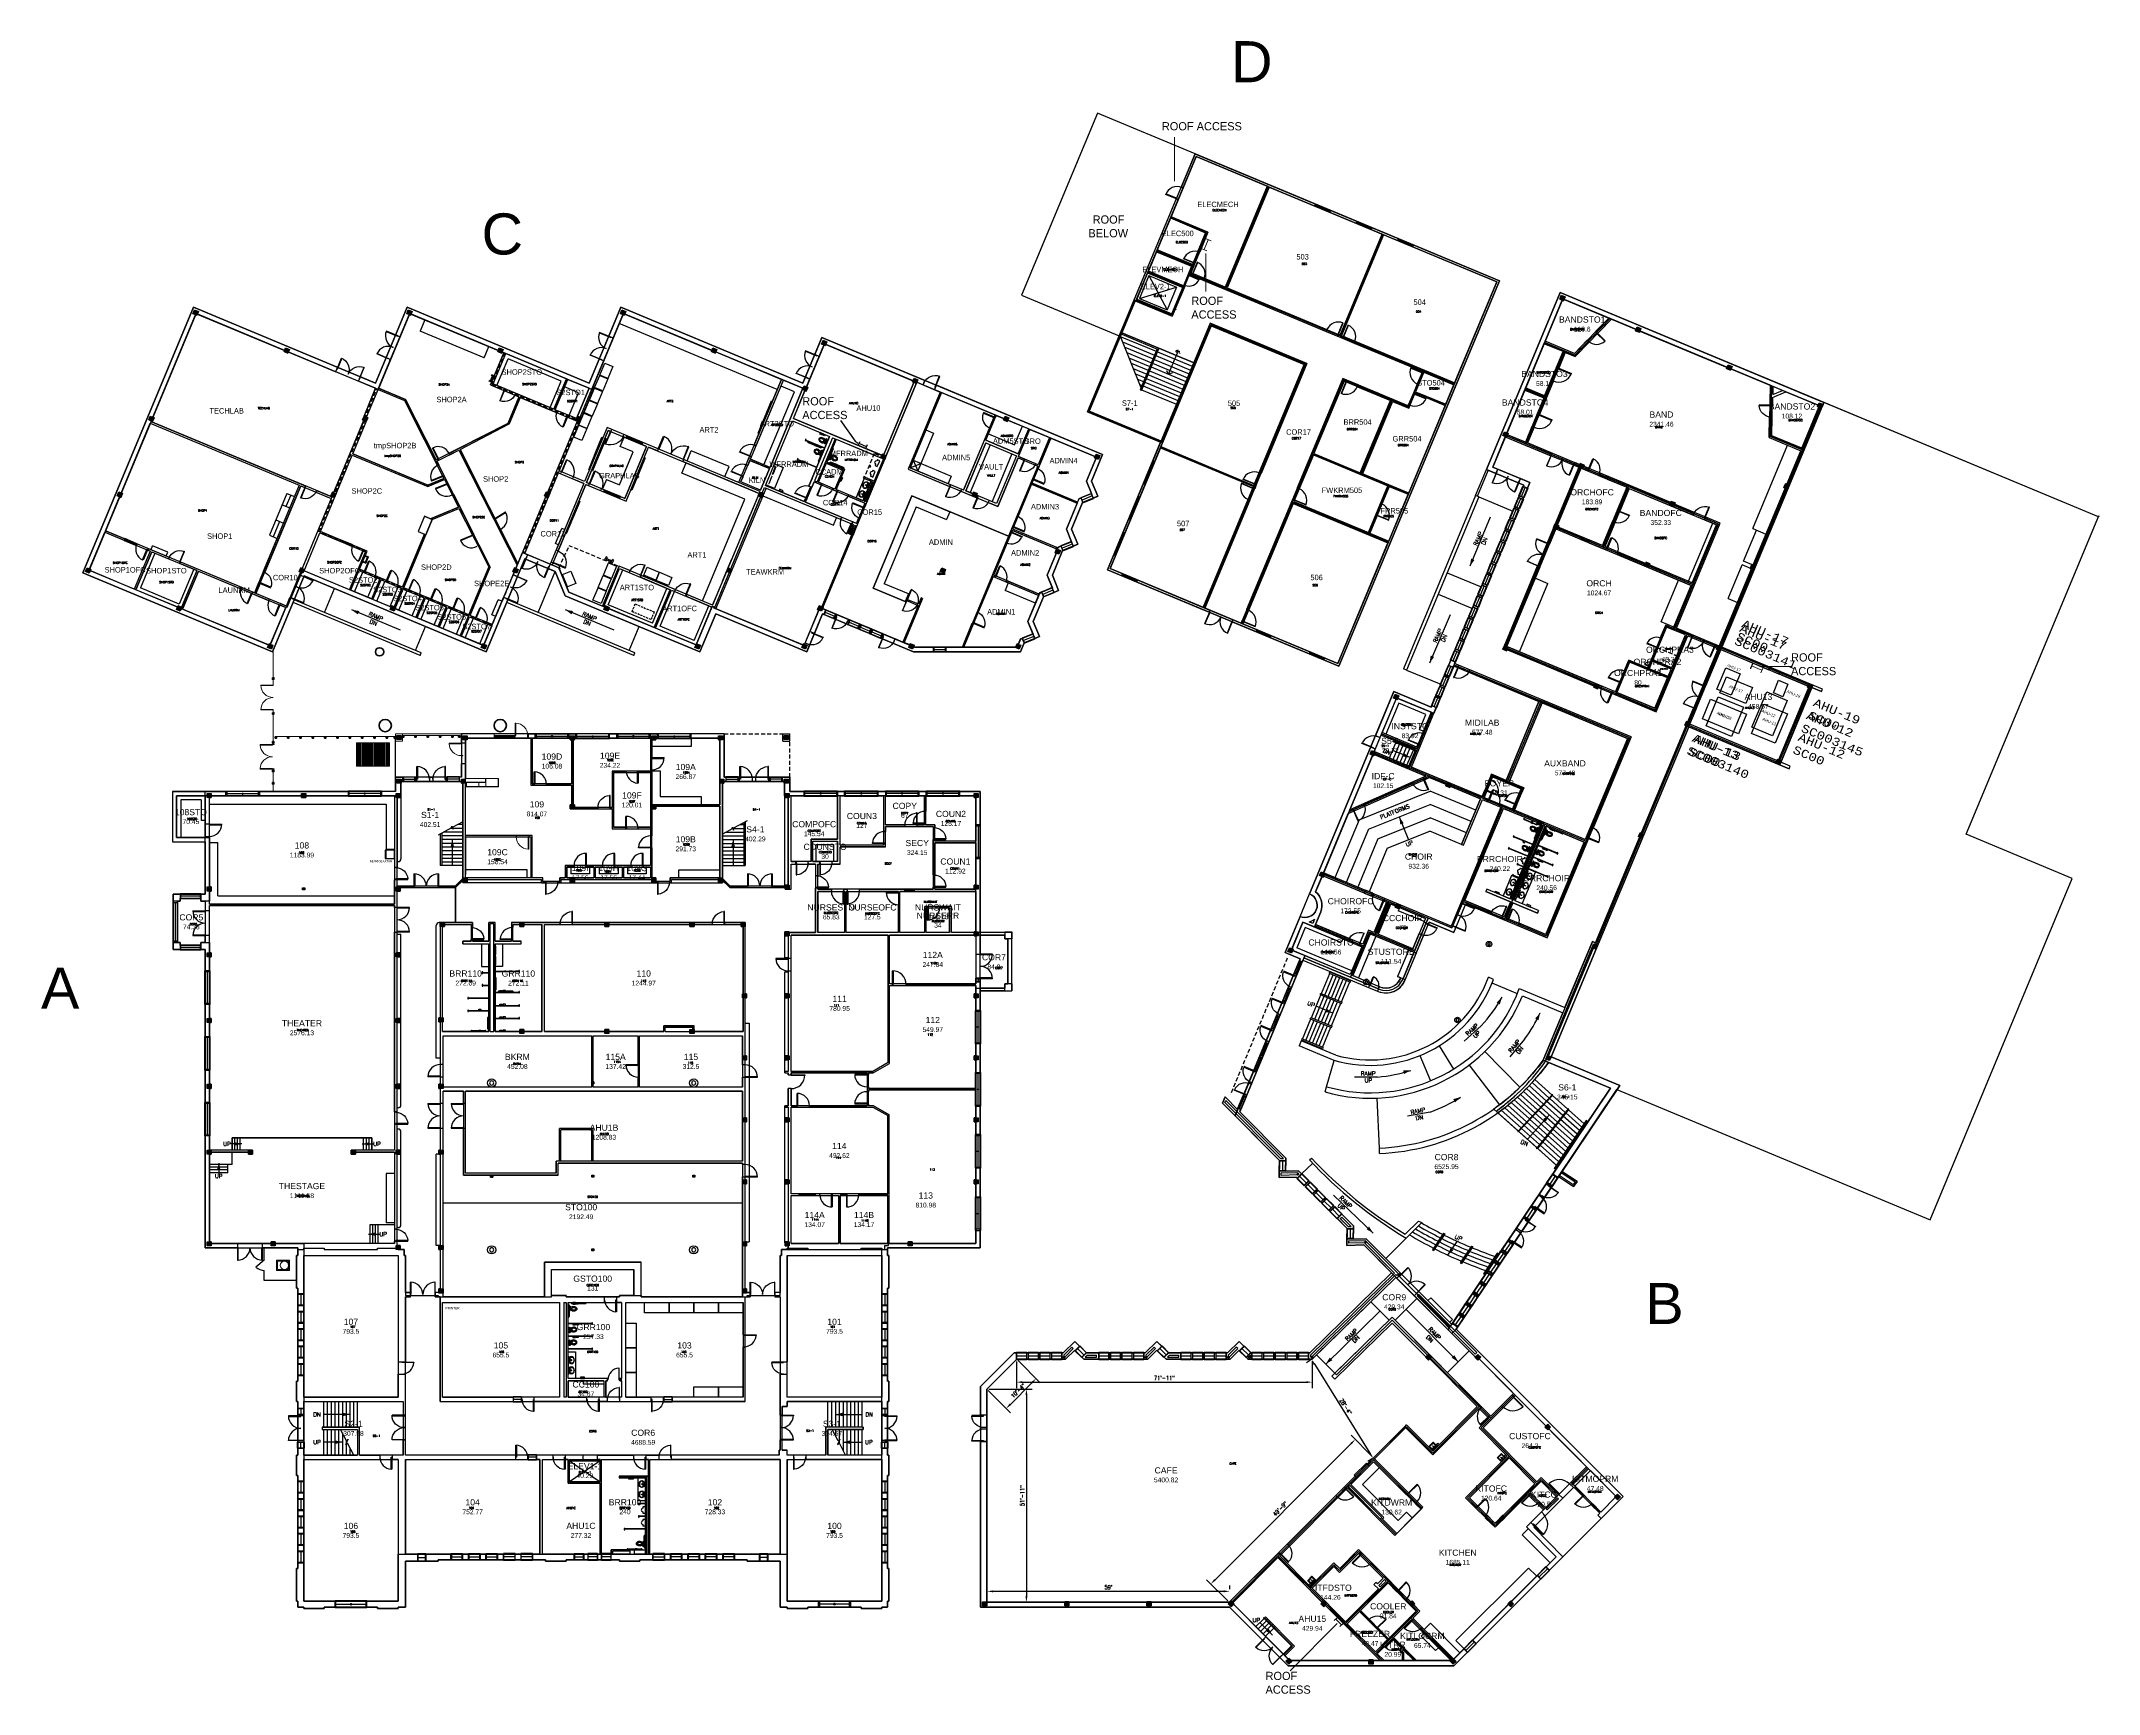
# Model space of a CAD drawing. Header units: inches. Extents: x -2145 to 3863, y -18090 to 4650.
# Drawn here: x -2145 to 3863, y -18090 to -13264 of the extents above; entities outside this region: 1.
import ezdxf
from ezdxf.enums import TextEntityAlignment as Align

# ---------------------------------------------------------------- set-up
doc = ezdxf.new("R2010")
doc.units = ezdxf.units.IN
doc.header["$LTSCALE"] = 48
doc.header["$MEASUREMENT"] = 0
doc.set_wipeout_variables(frame=1)
for name, pattern in [('Dot & Dashed', [12.666666, 6.666666, -3.333333, 0, -2.666667]), ('HIDDEN', [0.375, 0.25, -0.125]), ('Wipeout_Contour', [39.370079, 0, -39.370079]), ('X9707PL1$0$HIDDEN', [0.375, 0.25, -0.125]), ('X9707PL1$0$HIDDEN2', [0.1875, 0.125, -0.0625])]:
    doc.linetypes.add(name, pattern=pattern)
doc.layers.get('0').update_dxf_attribs({"linetype": 'CONTINUOUS'})
doc.layers.get('Defpoints').update_dxf_attribs({"linetype": 'CONTINUOUS'})
for name, color, linetype in [('A-APPLI', 1, 'CONTINUOUS'), ('A-COLS', 1, 'CONTINUOUS'), ('A-COLS-GRID', 41, 'CONTINUOUS'), ('A-COLUMNS', 30, 'CONTINUOUS'), ('A-DOOR', 30, 'CONTINUOUS'), ('A-FLOR-STRS', 30, 'CONTINUOUS'), ('A-FLR-TPTN', 30, 'CONTINUOUS'), ('A-FURN', 41, 'CONTINUOUS'), ('A-PFIX', 3, 'CONTINUOUS'), ('A-ROOF', 1, 'CONTINUOUS'), ('A-TEXT', 2, 'CONTINUOUS'), ('A-WALLS', 1, 'CONTINUOUS'), ('A-WIN', 30, 'CONTINUOUS'), ('CAFM_BLDG_LABL', 2, 'CONTINUOUS'), ('CAFM_BLDG_OTLN', 41, 'CONTINUOUS'), ('CAFM_Floor_Label', 7, 'CONTINUOUS'), ('CAFM_Gross', 200, 'CONTINUOUS'), ('CAFM_ID', 8, 'CONTINUOUS'), ('CAFM_MeasuredGross', 50, 'CONTINUOUS'), ('CAFM_OLD', 7, 'HIDDEN'), ('CAFM_SPACE', 5, 'CONTINUOUS'), ('CAFM_Space_Label', 7, 'CONTINUOUS'), ('CAFM_SPACE_OLD', 7, 'CONTINUOUS'), ('Changes', 30, 'CONTINUOUS'), ('DIM', 7, 'CONTINUOUS'), ('FCA_EQPM_New', 131, 'CONTINUOUS'), ('FCA_EQPM_Removed', 31, 'CONTINUOUS'), ('HVAC Equip', 5, 'CONTINUOUS'), ('L-SITE-FENC', 41, 'FENCELINE3'), ('New_Drafting Fills', 7, 'CONTINUOUS')]:
    doc.layers.add(name, color=color, linetype=linetype)
for name, color, linetype, lineweight in [('A-EQPM', 30, 'CONTINUOUS', 0), ('A-FLOR-SPCL', 2, 'CONTINUOUS', 15), ('A-WALL-NEW-AT BOARD', 3, 'CONTINUOUS', 25), ('AX-WALL', 3, 'CONTINUOUS', 18), ('b-043-a-01_A-ROOF_Pen_No__10', 1, 'CONTINUOUS', 9), ('b-043-a-01_A-WALLS_Pen_No__10', 1, 'CONTINUOUS', 9), ('b-043-c-01_A-WALLS_Pen_No__10', 1, 'CONTINUOUS', 9), ('Drafting Fills_Pen_No__1', 7, 'CONTINUOUS', 9), ('M-EQPM', 30, 'CONTINUOUS', 0), ('New_b-043-a-01_A-WALLS_Pen_No__10', 1, 'CONTINUOUS', 9), ('New_Walls (Int A)_Pen_No__1', 7, 'CONTINUOUS', 9)]:
    doc.layers.add(name, color=color, linetype=linetype, lineweight=lineweight)
doc.layers.add('New_Line_Arc (Floor Plan)_Pen_No__4', color=104, linetype='CONTINUOUS', lineweight=9, true_color=0x009819)
doc.styles.add('AISD-Dim', font='txt.shx', dxfattribs={"width": 0.85})
doc.styles.add('ARCHITXT', font='simplex.shx')
doc.styles.add('ATT', font='txt')
doc.styles.add('CAFM-TXT', font='txt.shx', dxfattribs={"height": 6})
doc.styles.add('CAFM_BLDG-LABL', font='arial.ttf', dxfattribs={"height": 0.5})
doc.styles.add('LEGEND', font='au150s04.shx', dxfattribs={"width": 0.85})
doc.styles.add('ROMANS', font='ROMANS.shx')
doc.linetypes.add('FENCELINE3', pattern='A,0.5,-0.28,["X",LEGEND,S=0.2,R=0,X=-0.1,Y=-0.05],-0.2', length=0.98)
doc.linetypes.add('Fire Resistive Rated 1hr.', pattern='A,0,[2,Floor Plan1.Shx,S=0.494938,R=0,X=0,Y=0],-62.362205,0', length=62.362205)
doc.dimstyles.get("Standard").update_dxf_attribs({"dimtxt": 0.18, "dimasz": 0.18, "dimexe": 0.18, "dimexo": 0.0625, "dimgap": 0.09, "dimtad": 0, "dimtih": 1, "dimtoh": 1, "dimdec": 4, "dimzin": 0, "dimdsep": 46, "dimtxsty": 'STANDARD', "dimcen": 0.09, "dimadec": 0, "dimazin": 0, "dimtfac": 1, "dimtdec": 4, "dimtofl": 0, "dimtmove": 0, "dimatfit": 3, "dimfxl": 1, "dimtolj": 1, "dimtzin": 0, "dimarcsym": 0})

# ---------------------------------------------------------------- blocks, each defined once
blk = doc.blocks.new('A$C158C44AE')
at = {"ltscale": 0.5}
for p, q in [((0, 39), (0.2, 39)), ((0, 36), (0.2, 36)), ((0, 3), (0.2, 3)), ((0, 0), (0.2, 0)), ((0.2, 39), (0.2, 36)), ((0.2, 38.3), (1, 38.3)), ((0.2, 36.8), (1, 36.8)), ((0.2, 0), (0.2, 3)), ((0.2, 2.3), (1, 2.3)), ((0.2, 0.8), (1, 0.8)), ((1.5, 36.3), (1.5, 2.8)), ((3, 36.3), (3, 2.8)), ((8.5, 43.6), (8.5, 43.4)), ((11.5, 43.4), (8.5, 43.4)), ((9.3, 43.4), (9.3, 42.6)), ((10.8, 43.4), (10.8, 42.6)), ((50.8, 42.1), (11.3, 42.1)), ((50.8, 40.6), (11.3, 40.6)), ((11.5, 43.6), (11.5, 43.4)), ((50.5, 43.6), (50.5, 43.4)), ((53.5, 43.4), (50.5, 43.4)), ((51.3, 43.4), (51.3, 42.6)), ((52.8, 43.4), (52.8, 42.6)), ((53.5, 43.6), (53.5, 43.4))]:
    blk.add_line(p, q, dxfattribs=at)
for centre, radius, start, end in [((1, 36.3), 2, 0, 90), ((1, 36.3), 0.5, 0, 90), ((1, 2.8), 0.5, 270, 0), ((1, 2.8), 2, 270, 0), ((11.3, 42.6), 2, 180, 270), ((11.3, 42.6), 0.5, 180, 270), ((50.8, 42.6), 2, 270, 0), ((50.8, 42.6), 0.5, 270, 0)]:
    blk.add_arc(centre, radius, start, end, dxfattribs=at)
blk = doc.blocks.new('toidy3')
at = {"color": 0, "linetype": 'ByBlock', "lineweight": -2}
for p, q in [((4.6, 3), (4.4, 6.7)), ((4.6, 7), (5.3, 7)), ((5.6, 6.7), (5.4, 3)), ((8, 3.7), (8, -3.7)), ((22.4, 1.8), (25.7, 1.8)), ((3.5, -6.3), (0.2, -6.3)), ((3.5, -7.9), (0.2, -7.9)), ((4, -2.8), (4, -6)), ((6, -2.8), (6, -6)), ((22.4, -1.8), (25.7, -1.8))]:
    blk.add_line(p, q, dxfattribs=at)
for points in [[(0, -9.1), (0.2, -9.1), (0.2, -5.1), (0, -5.1)], [(3.5, -8.1), (6.4, -8.1), (6.4, -6), (3.5, -6)], [(6.4, -7.9), (6.9, -7.9), (6.9, -6.3), (6.4, -6.3)], [(6.9, -7.4), (7.3, -7.4), (7.3, -6.7), (6.9, -6.7)]]:
    blk.add_lwpolyline(points, close=True, dxfattribs=at)
for radius in [3.02, 2.02]:
    blk.add_circle((5, 0), radius, dxfattribs=at)
for centre, radius, start, end in [((4.6, 6.7), 0.25, 90, 185.35281), ((5.3, 6.7), 0.25, 354.64719, 90), ((3.6, 8), 6.17, 298.49946, 315.91861), ((3.6, -8), 6.17, 44.08139, 61.50054)]:
    blk.add_arc(centre, radius, start, end, dxfattribs=at)
blk.add_ellipse((16.2, 0), major_axis=(9.75, 0), ratio=0.717949, start_param=3.703662, end_param=8.862708, dxfattribs=at)
for points, knots in [([(22.4, 1.8), (22.2, 1.9), (22.1, 2.1), (21.6, 2.5), (21.3, 2.8), (20.4, 3.3), (19.8, 3.5), (18.7, 3.8), (18.1, 3.9), (16.9, 4), (16.3, 4), (15.2, 3.8), (14.6, 3.7), (13.6, 3.3), (13.1, 3), (12.3, 2.5), (12, 2.2), (11.5, 1.5), (11.3, 1.2), (11.1, 0.6), (11, 0.3), (11, 0), (11, 0), (11, 0), (11, -0.3), (11, -0.6), (11.3, -1.2), (11.4, -1.5), (11.9, -2.1), (12.2, -2.4), (13, -3), (13.5, -3.2), (14.5, -3.6), (15, -3.8), (16.2, -4), (16.8, -4), (18, -4), (18.6, -3.9), (19.7, -3.6), (20.3, -3.4), (21.2, -2.9), (21.6, -2.6), (22.1, -2.1), (22.2, -1.9), (22.4, -1.8)], [3.676977, 3.676977, 3.676977, 3.676977, 3.813181, 3.813181, 4.085551, 4.085551, 4.357921, 4.357921, 4.630291, 4.630291, 4.902661, 4.902661, 5.175031, 5.175031, 5.447402, 5.447402, 5.719772, 5.719772, 5.992142, 5.992142, 6.264512, 6.264512, 6.283185, 6.283185, 6.283185, 6.555555, 6.555555, 6.827925, 6.827925, 7.100296, 7.100296, 7.372666, 7.372666, 7.645036, 7.645036, 7.917406, 7.917406, 8.189776, 8.189776, 8.462146, 8.462146, 8.734516, 8.734516, 8.889387, 8.889387, 8.889387, 8.889387]), ([(24.6, -1.8), (24.7, -1.5), (24.8, -1.1), (25.1, -0.2), (25, 0.5), (24.8, 1.4), (24.7, 1.6), (24.6, 1.8)], [2.8272874, 2.8272874, 2.8272874, 2.8272874, 2.9918259, 2.9918259, 3.3572959, 3.3572959, 3.4559427, 3.4559427, 3.4559427, 3.4559427])]:
    blk.add_open_spline(points, degree=3, knots=knots, dxfattribs=at)
at = {"style": 'ATT', "text_generation_flag": 4}
for tag, p, flags in [('ROOM_NUMBER', (36.1, -17.5), 1), ('ITEM', (36.1, -2.5), 3)]:
    blk.add_attdef(tag, p, '', height=6, dxfattribs=dict(at, flags=flags))
blk = doc.blocks.new('push lav')
for p, q in [((0.8, -6.1), (-0.7, -6.1)), ((-0.4, -4.7), (-0.5, -2.2)), ((0.5, -2.2), (0.4, -4.7))]:
    blk.add_line(p, q)
for points in [[(-7.9, -3.2, 0.098679), (-0.6, -4.8, 0.098679)], [(0.7, -4.8, 0.097688), (7.9, -3.2)]]:
    blk.add_lwpolyline(points, format="xyb")
blk.add_lwpolyline([(-0.2, -4.7), (0.2, -4.7, -0.414214), (0.8, -5.3), (0.8, -6.9, -0.414214), (0.7, -7), (-0.6, -7, -0.414214), (-0.7, -6.9), (-0.7, -5.3, -0.414214)], format="xyb", close=True)
blk.add_circle((0, 0), 0.933)
for centre, radius, start, end in [((0, -6.2), 1.25, 128.89642, 51.10358), ((0, -6.2), 1, 142.18076, 218.27932), ((0, -2.2), 0.699, 313.18562, 225.42023), ((0, -6.2), 1, 233.57342, 306.42658), ((0, -2.2), 0.498, 354.76759, 181.72957), ((0, -6.2), 1, 321.72068, 37.81924)]:
    blk.add_arc(centre, radius, start, end)
blk.add_ellipse((0, -0.1), major_axis=(-10.3, 0), ratio=0.812465)
blk.add_open_spline([(7.9, -3.2), (8, -2.9), (8.2, -2.7), (8.6, -1.7), (8.8, -1), (8.9, 0.6), (8.7, 1.4), (8.1, 2.9), (7.6, 3.6), (6.3, 4.8), (5.5, 5.4), (3.6, 6.3), (2.6, 6.6), (0.5, 6.9), (-0.6, 6.9), (-2.7, 6.5), (-3.7, 6.2), (-5.6, 5.3), (-6.4, 4.8), (-7.6, 3.5), (-8.1, 2.8), (-8.7, 1.3), (-8.8, 0.6), (-8.8, -0.1), (-8.8, -0.7), (-8.7, -1.3), (-8.4, -2.3), (-8.2, -2.8), (-7.9, -3.2)], degree=3, knots=[2.657916, 2.657916, 2.657916, 2.657916, 2.76688, 2.76688, 3.121874, 3.121874, 3.476868, 3.476868, 3.831863, 3.831863, 4.186857, 4.186857, 4.541851, 4.541851, 4.896845, 4.896845, 5.251839, 5.251839, 5.606834, 5.606834, 5.961828, 5.961828, 6.283185, 6.283185, 6.283185, 6.565106, 6.565106, 6.766844, 6.766844, 6.766844, 6.766844])
blk = doc.blocks.new('uri2')
at = {"flags": 128}
blk.add_lwpolyline([(10.4, 3.3), (7.6, 5.3, -0.277747), (7, 6.1), (7, 6.3, -0.158056), (7.3, 7.3, 0.609508), (6.4, 9), (0, 9), (0, -9), (6.6, -9, 0.685186), (7.4, -7.1, -0.211068), (7, -6.3), (7, -6.1, -0.277747), (7.6, -5.3), (10.4, -3.3, 0.481728), (10.4, 3.3)], format="xyb", close=True, dxfattribs=at)
blk = doc.blocks.new('*E71')
at = {"color": 254, "linetype": 'Wipeout_Contour', "lineweight": 0, "ltscale": 132.358643}
blk.add_wipeout([(0, -12), (59.01, -12), (59.01, 0), (0, 0)], dxfattribs=at).dxf.layer = 'New_Drafting Fills'
blk = doc.blocks.new('*D78')
at = {"layer": 'Defpoints', "color": 0, "transparency": 16777216}
for p in [(703.1, -17112.5), (759.8, -17169.2), (615.6, -17199.9)]:
    blk.add_point(p, dxfattribs=at)
at = {"layer": 'DIM', "color": 140, "lineweight": -2, "transparency": 16777216}
for p, q in [((707.3, -17116.7), (772, -17181.4)), ((684.6, -17244.5), (747.6, -17181.4)), ((619.8, -17204.2), (684.6, -17268.9))]:
    blk.add_line(p, q, dxfattribs=at)
at = {"layer": 'DIM', "color": 140, "transparency": 16777216}
for points in [[(745.6, -17179.4), (749.6, -17183.5), (759.8, -17169.2)], [(682.5, -17242.4), (686.6, -17246.5), (672.3, -17256.7)]]:
    blk.add_solid(points, dxfattribs=at)
at = {"layer": 'DIM', "color": 50, "transparency": 16777216, "insert": (707.6, -17204.5), "char_height": 12, "attachment_point": 5, "rotation": 44.99577, "style": 'AISD-Dim'}
blk.add_mtext('\\A1;10\'-4"', dxfattribs=at)
blk = doc.blocks.new('*D79')
at = {"layer": 'Defpoints', "color": 0, "transparency": 16777216}
for p in [(702.6, -17113.6), (1565.9, -17112.5), (1565.9, -17179.6)]:
    blk.add_point(p, dxfattribs=at)
at = {"layer": 'DIM', "color": 140, "lineweight": -2, "transparency": 16777216}
for p, q in [((702.6, -17119.6), (702.6, -17196.9)), ((1565.9, -17118.5), (1565.9, -17196.9)), ((719.9, -17179.6), (1548.6, -17179.6))]:
    blk.add_line(p, q, dxfattribs=at)
at = {"layer": 'DIM', "color": 140, "transparency": 16777216}
for points in [[(719.9, -17176.7), (719.9, -17182.5), (702.6, -17179.6)], [(1548.6, -17176.7), (1548.6, -17182.5), (1565.9, -17179.6)]]:
    blk.add_solid(points, dxfattribs=at)
at = {"layer": 'DIM', "color": 50, "transparency": 16777216, "insert": (1134.3, -17167.6), "char_height": 12, "attachment_point": 5, "style": 'AISD-Dim'}
blk.add_mtext('\\A1;71\'-11"', dxfattribs=at)
blk = doc.blocks.new('*D80')
at = {"layer": 'Defpoints', "color": 0, "transparency": 16777216}
for p in [(1565.9, -17112.5), (1743.5, -17401.9), (1745.4, -17400.7)]:
    blk.add_point(p, dxfattribs=at)
at = {"layer": 'DIM', "color": 140, "lineweight": -2, "transparency": 16777216}
for p, q in [((1560.8, -17115.6), (1549.4, -17122.8)), ((1573.2, -17128.3), (1734.4, -17387.2)), ((1740.3, -17403.8), (1728.9, -17411))]:
    blk.add_line(p, q, dxfattribs=at)
at = {"layer": 'DIM', "color": 140, "transparency": 16777216}
for points in [[(1575.6, -17126.8), (1570.7, -17129.8), (1564, -17113.7)], [(1736.8, -17385.7), (1732, -17388.7), (1743.5, -17401.9)]]:
    blk.add_solid(points, dxfattribs=at)
at = {"layer": 'DIM', "color": 50, "transparency": 16777216, "insert": (1664, -17251.4), "char_height": 12, "attachment_point": 5, "rotation": 301.91762, "style": 'AISD-Dim'}
blk.add_mtext('\\A1;28\'-4"', dxfattribs=at)
blk = doc.blocks.new('*D81')
at = {"layer": 'Defpoints', "color": 0, "transparency": 16777216}
for p in [(1745.4, -17400.7), (1270, -17768.8), (1323.6, -17822.5)]:
    blk.add_point(p, dxfattribs=at)
at = {"layer": 'DIM', "color": 140, "lineweight": -2, "transparency": 16777216}
for p, q in [((1679.5, -17359.2), (1282.2, -17756.6)), ((1741.2, -17396.4), (1679.5, -17334.8)), ((1319.4, -17818.2), (1257.8, -17756.6))]:
    blk.add_line(p, q, dxfattribs=at)
at = {"layer": 'DIM', "color": 140, "transparency": 16777216}
for points in [[(1677.5, -17357.2), (1681.6, -17361.2), (1691.8, -17347)], [(1280.2, -17754.5), (1284.2, -17758.6), (1270, -17768.8)]]:
    blk.add_solid(points, dxfattribs=at)
at = {"layer": 'DIM', "color": 50, "transparency": 16777216, "insert": (1472.4, -17549.4), "char_height": 12, "attachment_point": 5, "rotation": 45, "style": 'AISD-Dim'}
blk.add_mtext('\\A1;49\'-9"', dxfattribs=at)
blk = doc.blocks.new('*D82')
at = {"layer": 'Defpoints', "color": 0, "transparency": 16777216}
for p in [(617, -17790.6), (617, -17790.6), (1325.1, -17790.6)]:
    blk.add_point(p, dxfattribs=at)
at = {"layer": 'DIM', "color": 140, "lineweight": -2, "transparency": 16777216}
for p, q in [((617, -17784.6), (617, -17773.3)), ((1325.1, -17784.6), (1325.1, -17773.3)), ((1307.8, -17790.6), (634.3, -17790.6))]:
    blk.add_line(p, q, dxfattribs=at)
at = {"layer": 'DIM', "color": 140, "transparency": 16777216}
for points in [[(634.3, -17787.7), (634.3, -17793.4), (617, -17790.6)], [(1307.8, -17787.7), (1307.8, -17793.4), (1325.1, -17790.6)]]:
    blk.add_solid(points, dxfattribs=at)
at = {"layer": 'DIM', "color": 50, "transparency": 16777216, "insert": (971.1, -17778.6), "char_height": 12, "attachment_point": 5, "style": 'AISD-Dim'}
blk.add_mtext("\\A1;59'", dxfattribs=at)
blk = doc.blocks.new('*D83')
at = {"layer": 'Defpoints', "color": 0, "transparency": 16777216}
for p in [(615.6, -17199.9), (615.6, -17822.5), (731.5, -17822.5)]:
    blk.add_point(p, dxfattribs=at)
at = {"layer": 'DIM', "color": 140, "lineweight": -2, "transparency": 16777216}
for p, q in [((621.6, -17199.9), (748.7, -17199.9)), ((731.5, -17217.2), (731.5, -17805.2)), ((621.6, -17822.5), (748.7, -17822.5))]:
    blk.add_line(p, q, dxfattribs=at)
at = {"layer": 'DIM', "color": 140, "transparency": 16777216}
for points in [[(728.6, -17217.2), (734.3, -17217.2), (731.5, -17199.9)], [(728.6, -17805.2), (734.3, -17805.2), (731.5, -17822.5)]]:
    blk.add_solid(points, dxfattribs=at)
at = {"layer": 'DIM', "color": 50, "transparency": 16777216, "insert": (719.5, -17511.2), "char_height": 12, "attachment_point": 5, "rotation": 90, "style": 'AISD-Dim'}
blk.add_mtext('\\A1;51\'-11"', dxfattribs=at)

msp = doc.modelspace()

# ---------------------------------------------------------------- linework, layer by layer
at = {"layer": 'A-APPLI'}
for p, q in [((-1140.9, -15626.5), (-1140.9, -15650.5)), ((-1113.9, -15626.5), (-1140.9, -15626.5)), ((-1140.9, -15650.5), (-1113.9, -15650.5)), ((-1138.9, -15626.5), (-1138.9, -15650.5)), ((-1113.9, -15650.5), (-1113.9, -15626.5))]:
    msp.add_line(p, q, dxfattribs=at)
at = {"layer": 'A-COLS'}
for p, q in [((-1702.1, -14059.7), (-1697.5, -14048.7)), ((-1697.5, -14048.7), (-1686.4, -14053.3)), ((-1686.4, -14053.3), (-1691.1, -14064.3)), ((-1078.1, -14059.7), (-1073.5, -14048.7)), ((-1073.5, -14048.7), (-1062.4, -14053.3)), ((-1062.4, -14053.3), (-1067.1, -14064.4)), ((-454.1, -14059.7), (-449.5, -14048.7)), ((-449.5, -14048.7), (-438.4, -14053.3)), ((-438.4, -14053.3), (-443.1, -14064.4)), ((2288.7, -14017), (2293.3, -14006)), ((2299.8, -14021.7), (2288.7, -14017)), ((2293.3, -14006), (2304.4, -14010.6)), ((2304.4, -14010.6), (2299.8, -14021.7)), ((-1691.1, -14064.3), (-1702.1, -14059.7)), ((-1067.1, -14064.4), (-1078.1, -14059.7)), ((-443.1, -14064.4), (-454.1, -14059.7)), ((2510.2, -14109.4), (2514.8, -14098.3)), ((2521.3, -14114), (2510.2, -14109.4)), ((2514.8, -14098.3), (2525.9, -14102.9)), ((2525.9, -14102.9), (2521.3, -14114)), ((-1436.3, -14170.5), (-1431.7, -14159.4)), ((-1425.2, -14175.1), (-1436.3, -14170.5)), ((-1431.7, -14159.4), (-1420.6, -14164)), ((-1420.6, -14164), (-1425.2, -14175.1)), ((-812.3, -14170.5), (-807.7, -14159.4)), ((-801.2, -14175.1), (-812.3, -14170.5)), ((-807.7, -14159.4), (-796.6, -14164)), ((-796.6, -14164), (-801.2, -14175.1)), ((-188.3, -14170.5), (-183.7, -14159.4)), ((-177.2, -14175.1), (-188.3, -14170.5)), ((-183.7, -14159.4), (-172.6, -14164)), ((-172.6, -14164), (-177.2, -14175.1)), ((132.9, -14148.4), (137.6, -14137.3)), ((144, -14153), (132.9, -14148.4)), ((137.6, -14137.3), (148.6, -14141.9)), ((148.6, -14141.9), (144, -14153)), ((2776.1, -14220.1), (2780.7, -14209.1)), ((2787.1, -14224.7), (2776.1, -14220.1)), ((2780.7, -14209.1), (2791.8, -14213.7)), ((2791.8, -14213.7), (2787.1, -14224.7)), ((77.6, -14281.3), (82.2, -14270.2)), ((88.6, -14285.9), (77.6, -14281.3)), ((82.2, -14270.2), (93.3, -14274.8)), ((93.3, -14274.8), (88.6, -14285.9)), ((398.8, -14259.1), (403.4, -14248)), ((409.9, -14263.7), (398.8, -14259.1)), ((403.4, -14248), (414.5, -14252.7)), ((414.5, -14252.7), (409.9, -14263.7)), ((-1831.4, -14369.9), (-1826.7, -14358.8)), ((-1826.7, -14358.8), (-1815.7, -14363.4)), ((-1207.4, -14369.9), (-1202.7, -14358.8)), ((-1202.7, -14358.8), (-1191.7, -14363.4)), ((-583.4, -14369.9), (-578.7, -14358.8)), ((-578.7, -14358.8), (-567.7, -14363.4)), ((664.6, -14369.9), (669.3, -14358.8)), ((669.3, -14358.8), (680.3, -14363.4)), ((3041.9, -14330.9), (3046.5, -14319.8)), ((3053, -14335.5), (3041.9, -14330.9)), ((3046.5, -14319.8), (3057.6, -14324.4)), ((3057.6, -14324.4), (3053, -14335.5)), ((-1820.3, -14374.5), (-1831.4, -14369.9)), ((-1815.7, -14363.4), (-1820.3, -14374.5)), ((-1196.3, -14374.5), (-1207.4, -14369.9)), ((-1191.7, -14363.4), (-1196.3, -14374.5)), ((-572.3, -14374.5), (-583.4, -14369.9)), ((-567.7, -14363.4), (-572.3, -14374.5)), ((675.7, -14374.5), (664.6, -14369.9)), ((680.3, -14363.4), (675.7, -14374.5)), ((2122.5, -14415.8), (2127.1, -14404.7)), ((2133.6, -14420.4), (2122.5, -14415.8)), ((2127.1, -14404.7), (2138.2, -14409.4)), ((2138.2, -14409.4), (2133.6, -14420.4)), ((306.5, -14480.7), (311.1, -14469.6)), ((311.1, -14469.6), (322.2, -14474.2)), ((322.2, -14474.2), (317.6, -14485.3)), ((930.5, -14480.7), (935.1, -14469.6)), ((935.1, -14469.6), (946.2, -14474.2)), ((946.2, -14474.2), (941.6, -14485.3)), ((317.6, -14485.3), (306.5, -14480.7)), ((941.6, -14485.3), (930.5, -14480.7)), ((2344.1, -14508.1), (2348.7, -14497)), ((2355.1, -14512.7), (2344.1, -14508.1)), ((2348.7, -14497), (2359.8, -14501.7)), ((2359.8, -14501.7), (2355.1, -14512.7)), ((-1923.7, -14591.4), (-1919.1, -14580.3)), ((-1912.6, -14596), (-1923.7, -14591.4)), ((-1919.1, -14580.3), (-1908, -14585)), ((-1908, -14585), (-1912.6, -14596)), ((-1299.7, -14591.4), (-1295.1, -14580.4)), ((-1288.6, -14596), (-1299.7, -14591.4)), ((-1295.1, -14580.4), (-1284, -14585)), ((-1284, -14585), (-1288.6, -14596)), ((-675.7, -14591.4), (-671.1, -14580.4)), ((-664.6, -14596), (-675.7, -14591.4)), ((-671.1, -14580.4), (-660, -14585)), ((-660, -14585), (-664.6, -14596)), ((-51.7, -14591.4), (-47.1, -14580.4)), ((-40.6, -14596), (-51.7, -14591.4)), ((-47.1, -14580.4), (-36, -14585)), ((-36, -14585), (-40.6, -14596)), ((572.3, -14591.4), (576.9, -14580.4)), ((583.4, -14596), (572.3, -14591.4)), ((576.9, -14580.4), (588, -14585)), ((588, -14585), (583.4, -14596)), ((2943.4, -14567.2), (2948.1, -14556.1)), ((2954.5, -14571.8), (2943.4, -14567.2)), ((2948.1, -14556.1), (2959.1, -14560.7)), ((2959.1, -14560.7), (2954.5, -14571.8)), ((2609.9, -14618.9), (2614.5, -14607.8)), ((2621, -14623.5), (2609.9, -14618.9)), ((2614.5, -14607.8), (2625.6, -14612.4)), ((2625.6, -14612.4), (2621, -14623.5)), ((214.2, -14702.2), (218.8, -14691.1)), ((225.3, -14706.8), (214.2, -14702.2)), ((218.8, -14691.1), (229.9, -14695.7)), ((229.9, -14695.7), (225.3, -14706.8)), ((2270.2, -14685.4), (2274.8, -14674.3)), ((2281.3, -14690), (2270.2, -14685.4)), ((2274.8, -14674.3), (2285.9, -14678.9)), ((2285.9, -14678.9), (2281.3, -14690)), ((815.1, -14757.6), (819.7, -14746.5)), ((826.2, -14762.2), (815.1, -14757.6)), ((819.7, -14746.5), (830.8, -14751.1)), ((830.8, -14751.1), (826.2, -14762.2)), ((-2016, -14813), (-2011.4, -14801.9)), ((-2004.9, -14817.6), (-2016, -14813)), ((-2011.4, -14801.9), (-2000.3, -14806.5)), ((-2000.3, -14806.5), (-2004.9, -14817.6)), ((-1392, -14813), (-1387.4, -14801.9)), ((-1380.9, -14817.6), (-1392, -14813)), ((-1387.4, -14801.9), (-1376.3, -14806.5)), ((-1376.3, -14806.5), (-1380.9, -14817.6)), ((-768, -14813), (-763.4, -14801.9)), ((-756.9, -14817.6), (-768, -14813)), ((-763.4, -14801.9), (-752.3, -14806.5)), ((-752.3, -14806.5), (-756.9, -14817.6)), ((-144, -14813), (-139.4, -14801.9)), ((-132.9, -14817.6), (-144, -14813)), ((-139.4, -14801.9), (-128.3, -14806.5)), ((-128.3, -14806.5), (-132.9, -14817.6)), ((480, -14813), (484.6, -14801.9)), ((491.1, -14817.6), (480, -14813)), ((484.6, -14801.9), (495.7, -14806.5)), ((495.7, -14806.5), (491.1, -14817.6)), ((2536.1, -14796.1), (2540.7, -14785.1)), ((2547.1, -14800.7), (2536.1, -14796.1)), ((2540.7, -14785.1), (2551.8, -14789.7)), ((2551.8, -14789.7), (2547.1, -14800.7)), ((2845, -14803.5), (2849.6, -14792.4)), ((2856.1, -14808.1), (2845, -14803.5)), ((2849.6, -14792.4), (2860.7, -14797.1)), ((2860.7, -14797.1), (2856.1, -14808.1)), ((-1750.1, -14923.7), (-1745.5, -14912.7)), ((-1739.1, -14928.3), (-1750.1, -14923.7)), ((-1745.5, -14912.7), (-1734.4, -14917.3)), ((-1734.4, -14917.3), (-1739.1, -14928.3)), ((-1126.1, -14923.7), (-1121.5, -14912.7)), ((-1115.1, -14928.4), (-1126.1, -14923.7)), ((-1121.5, -14912.7), (-1110.4, -14917.3)), ((-1110.4, -14917.3), (-1115.1, -14928.4)), ((-502.1, -14923.7), (-497.5, -14912.7)), ((-491.1, -14928.4), (-502.1, -14923.7)), ((-497.5, -14912.7), (-486.4, -14917.3)), ((-486.4, -14917.3), (-491.1, -14928.4)), ((121.9, -14923.7), (126.5, -14912.7)), ((132.9, -14928.4), (121.9, -14923.7)), ((126.5, -14912.7), (137.6, -14917.3)), ((137.6, -14917.3), (132.9, -14928.4)), ((-1484.3, -15034.5), (-1479.7, -15023.4)), ((-1473.2, -15039.1), (-1484.3, -15034.5)), ((-1479.7, -15023.4), (-1468.6, -15028)), ((-1468.6, -15028), (-1473.2, -15039.1)), ((-860.3, -15034.5), (-855.7, -15023.4)), ((-849.2, -15039.1), (-860.3, -15034.5)), ((-855.7, -15023.4), (-844.6, -15028)), ((-844.6, -15028), (-849.2, -15039.1)), ((-236.3, -15034.5), (-231.7, -15023.4)), ((-225.2, -15039.1), (-236.3, -15034.5)), ((-231.7, -15023.4), (-220.6, -15028)), ((-220.6, -15028), (-225.2, -15039.1)), ((75.7, -15034.5), (80.3, -15023.4)), ((86.8, -15039.1), (75.7, -15034.5)), ((80.3, -15023.4), (91.4, -15028)), ((91.4, -15028), (86.8, -15039.1)), ((387.7, -15034.5), (392.3, -15023.4)), ((398.8, -15039.1), (387.7, -15034.5)), ((392.3, -15023.4), (403.4, -15028)), ((403.4, -15028), (398.8, -15039.1)), ((699.7, -15034.5), (704.3, -15023.4)), ((710.8, -15039.1), (699.7, -15034.5)), ((704.3, -15023.4), (715.4, -15028)), ((715.4, -15028), (710.8, -15039.1)), ((2122.5, -15039.8), (2127.1, -15028.7)), ((2133.6, -15044.4), (2122.5, -15039.8)), ((2127.1, -15028.7), (2138.2, -15033.4)), ((2138.2, -15033.4), (2133.6, -15044.4)), ((2746.5, -15039.8), (2751.1, -15028.7)), ((2757.6, -15044.4), (2746.5, -15039.8)), ((2751.1, -15028.7), (2762.2, -15033.4)), ((2762.2, -15033.4), (2757.6, -15044.4)), ((2388.4, -15150.6), (2393, -15139.5)), ((2393, -15139.5), (2404.1, -15144.1)), ((3012.4, -15150.6), (3017, -15139.5)), ((3017, -15139.5), (3028.1, -15144.1)), ((1803.3, -15182), (1807.9, -15170.9)), ((1814.4, -15186.6), (1803.3, -15182)), ((1807.9, -15170.9), (1819, -15175.5)), ((1819, -15175.5), (1814.4, -15186.6)), ((2399.4, -15155.2), (2388.4, -15150.6)), ((2404.1, -15144.1), (2399.4, -15155.2)), ((3023.4, -15155.2), (3012.4, -15150.6)), ((3028.1, -15144.1), (3023.4, -15155.2)), ((2654.2, -15261.4), (2658.8, -15250.3)), ((2665.3, -15266), (2654.2, -15261.4)), ((2658.8, -15250.3), (2669.9, -15254.9)), ((2669.9, -15254.9), (2665.3, -15266)), ((-1106.6, -15291.2), (-1094.6, -15291.2)), ((-1106.6, -15303.2), (-1106.6, -15291.2)), ((-1106.6, -15291.2), (-1094.6, -15291.2)), ((-1106.6, -15303.2), (-1106.6, -15291.2)), ((-1094.6, -15303.2), (-1106.6, -15303.2)), ((-1094.6, -15303.2), (-1106.6, -15303.2)), ((-1094.6, -15303.2), (-1106.6, -15303.2)), ((-1094.6, -15303.2), (-1106.6, -15303.2)), ((-1094.6, -15291.2), (-1094.6, -15303.2)), ((-1094.6, -15291.2), (-1094.6, -15303.2)), ((-913.9, -15292.5), (-901.9, -15292.5)), ((-913.9, -15304.5), (-913.9, -15292.5)), ((-913.9, -15292.5), (-901.9, -15292.5)), ((-913.9, -15304.5), (-913.9, -15292.5)), ((-901.9, -15304.5), (-913.9, -15304.5)), ((-901.9, -15304.5), (-913.9, -15304.5)), ((-901.9, -15304.5), (-913.9, -15304.5)), ((-901.9, -15304.5), (-913.9, -15304.5)), ((-901.9, -15292.5), (-901.9, -15304.5)), ((-901.9, -15292.5), (-901.9, -15304.5)), ((-600.4, -15292.5), (-588.4, -15292.5)), ((-600.4, -15304.5), (-600.4, -15292.5)), ((-600.4, -15292.5), (-588.4, -15292.5)), ((-600.4, -15304.5), (-600.4, -15292.5)), ((-588.4, -15304.5), (-600.4, -15304.5)), ((-588.4, -15304.5), (-600.4, -15304.5)), ((-588.4, -15292.5), (-588.4, -15304.5)), ((-588.4, -15292.5), (-588.4, -15304.5)), ((-362.4, -15292.5), (-350.4, -15292.5)), ((-362.4, -15304.5), (-362.4, -15292.5)), ((-362.4, -15292.5), (-350.4, -15292.5)), ((-362.4, -15304.5), (-362.4, -15292.5)), ((-350.4, -15304.5), (-362.4, -15304.5)), ((-350.4, -15304.5), (-362.4, -15304.5)), ((-350.4, -15292.5), (-350.4, -15304.5)), ((-350.4, -15292.5), (-350.4, -15304.5)), ((-167.9, -15292.5), (-155.9, -15292.5)), ((-167.9, -15304.5), (-167.9, -15292.5)), ((-155.9, -15304.5), (-167.9, -15304.5)), ((-155.9, -15292.5), (-155.9, -15304.5)), ((24.6, -15291.5), (36.6, -15291.5)), ((24.6, -15303.5), (24.6, -15291.5)), ((36.6, -15303.5), (24.6, -15303.5)), ((36.6, -15291.5), (36.6, -15303.5)), ((1734.8, -15346.3), (1739.4, -15335.2)), ((1745.9, -15350.9), (1734.8, -15346.3)), ((1739.4, -15335.2), (1750.5, -15339.8)), ((1750.5, -15339.8), (1745.9, -15350.9)), ((2920.1, -15372.1), (2924.7, -15361.1)), ((2931.1, -15376.7), (2920.1, -15372.1)), ((2924.7, -15361.1), (2935.8, -15365.7)), ((2935.8, -15365.7), (2931.1, -15376.7)), ((-1106.4, -15418.5), (-1094.4, -15418.5)), ((-1106.4, -15430.5), (-1106.4, -15418.5)), ((-1094.4, -15430.5), (-1106.4, -15430.5)), ((-1094.4, -15418.5), (-1094.4, -15430.5)), ((-917.9, -15418.5), (-905.9, -15418.5)), ((-917.9, -15430.5), (-917.9, -15418.5)), ((-917.9, -15418.5), (-905.9, -15418.5)), ((-917.9, -15430.5), (-917.9, -15418.5)), ((-905.9, -15430.5), (-917.9, -15430.5)), ((-905.9, -15430.5), (-917.9, -15430.5)), ((-905.9, -15418.5), (-905.9, -15430.5)), ((-905.9, -15418.5), (-905.9, -15430.5)), ((-163.9, -15418.5), (-151.9, -15418.5)), ((-163.9, -15430.5), (-163.9, -15418.5)), ((-151.9, -15430.5), (-163.9, -15430.5)), ((-151.9, -15418.5), (-151.9, -15430.5)), ((24.6, -15418.5), (36.6, -15418.5)), ((24.6, -15430.5), (24.6, -15418.5)), ((36.6, -15430.5), (24.6, -15430.5)), ((36.6, -15418.5), (36.6, -15430.5)), ((1956.4, -15438.6), (1961, -15427.5)), ((1967.4, -15443.2), (1956.4, -15438.6)), ((1961, -15427.5), (1972.1, -15432.1)), ((1972.1, -15432.1), (1967.4, -15443.2)), ((-1660.9, -15460.5), (-1648.9, -15460.5)), ((-1660.9, -15472.5), (-1660.9, -15460.5)), ((-1648.9, -15472.5), (-1660.9, -15472.5)), ((-1648.9, -15460.5), (-1648.9, -15472.5)), ((-1384.9, -15460.5), (-1372.9, -15460.5)), ((-1384.9, -15472.5), (-1384.9, -15460.5)), ((-1372.9, -15472.5), (-1384.9, -15472.5)), ((-1372.9, -15460.5), (-1372.9, -15472.5)), ((-1108.9, -15460.5), (-1096.9, -15460.5)), ((-1108.9, -15472.5), (-1108.9, -15460.5)), ((-1096.9, -15472.5), (-1108.9, -15472.5)), ((-1096.9, -15460.5), (-1096.9, -15472.5)), ((-600.4, -15493.5), (-588.4, -15493.5)), ((-600.4, -15505.5), (-600.4, -15493.5)), ((-600.4, -15493.5), (-588.4, -15493.5)), ((-600.4, -15505.5), (-600.4, -15493.5)), ((-588.4, -15493.5), (-588.4, -15505.5)), ((-588.4, -15493.5), (-588.4, -15505.5)), ((-362.4, -15493.5), (-350.4, -15493.5)), ((-362.4, -15505.5), (-362.4, -15493.5)), ((-362.4, -15493.5), (-350.4, -15493.5)), ((-362.4, -15505.5), (-362.4, -15493.5)), ((-350.4, -15493.5), (-350.4, -15505.5)), ((-350.4, -15493.5), (-350.4, -15505.5)), ((27.1, -15460.5), (39.1, -15460.5)), ((27.1, -15472.5), (27.1, -15460.5)), ((39.1, -15472.5), (27.1, -15472.5)), ((39.1, -15460.5), (39.1, -15472.5)), ((579.1, -15460.5), (591.1, -15460.5)), ((579.1, -15472.5), (579.1, -15460.5)), ((591.1, -15472.5), (579.1, -15472.5)), ((591.1, -15460.5), (591.1, -15472.5)), ((-588.4, -15505.5), (-600.4, -15505.5)), ((-588.4, -15505.5), (-600.4, -15505.5)), ((-350.4, -15505.5), (-362.4, -15505.5)), ((-350.4, -15505.5), (-362.4, -15505.5)), ((2222.2, -15549.4), (2226.8, -15538.3)), ((2233.3, -15554), (2222.2, -15549.4)), ((2226.8, -15538.3), (2237.9, -15542.9)), ((2237.9, -15542.9), (2233.3, -15554)), ((2518.8, -15586.3), (2523.4, -15575.2)), ((2529.9, -15590.9), (2518.8, -15586.3)), ((2523.4, -15575.2), (2534.5, -15579.8)), ((2534.5, -15579.8), (2529.9, -15590.9)), ((-1660.9, -15733.5), (-1648.9, -15733.5)), ((-1660.9, -15745.5), (-1660.9, -15733.5)), ((-1648.9, -15733.5), (-1648.9, -15745.5)), ((-1381.9, -15736.5), (-1375.9, -15736.5)), ((-1381.9, -15742.5), (-1381.9, -15736.5)), ((-1375.9, -15736.5), (-1375.9, -15742.5)), ((-1108.9, -15733.5), (-1096.9, -15733.5)), ((-1108.9, -15745.5), (-1108.9, -15733.5)), ((-1096.9, -15733.5), (-1096.9, -15745.5)), ((-913.9, -15707.5), (-901.9, -15707.5)), ((-913.9, -15719.5), (-913.9, -15707.5)), ((-913.9, -15707.5), (-901.9, -15707.5)), ((-913.9, -15719.5), (-913.9, -15707.5)), ((-901.9, -15719.5), (-913.9, -15719.5)), ((-901.9, -15719.5), (-913.9, -15719.5)), ((-901.9, -15707.5), (-901.9, -15719.5)), ((-901.9, -15707.5), (-901.9, -15719.5)), ((-600.4, -15707.5), (-588.4, -15707.5)), ((-600.4, -15719.5), (-600.4, -15707.5)), ((-600.4, -15707.5), (-588.4, -15707.5)), ((-600.4, -15719.5), (-600.4, -15707.5)), ((-588.4, -15719.5), (-600.4, -15719.5)), ((-588.4, -15719.5), (-600.4, -15719.5)), ((-588.4, -15707.5), (-588.4, -15719.5)), ((-588.4, -15707.5), (-588.4, -15719.5)), ((-362.4, -15707.5), (-350.4, -15707.5)), ((-362.4, -15719.5), (-362.4, -15707.5)), ((-362.4, -15707.5), (-350.4, -15707.5)), ((-362.4, -15719.5), (-362.4, -15707.5)), ((-350.4, -15719.5), (-362.4, -15719.5)), ((-350.4, -15719.5), (-362.4, -15719.5)), ((-350.4, -15707.5), (-350.4, -15719.5)), ((-350.4, -15707.5), (-350.4, -15719.5)), ((-167.9, -15707.5), (-155.9, -15707.5)), ((-167.9, -15719.5), (-167.9, -15707.5)), ((-155.9, -15719.5), (-167.9, -15719.5)), ((-155.9, -15707.5), (-155.9, -15719.5)), ((27.1, -15728), (39.1, -15728)), ((27.1, -15740), (27.1, -15728)), ((39.1, -15740), (27.1, -15740)), ((39.1, -15728), (39.1, -15740)), ((579.1, -15728), (591.1, -15728)), ((579.1, -15740), (579.1, -15728)), ((591.1, -15740), (579.1, -15740)), ((591.1, -15728), (591.1, -15740)), ((1587.1, -15700.7), (1591.8, -15689.7)), ((1598.2, -15705.4), (1587.1, -15700.7)), ((1591.8, -15689.7), (1602.8, -15694.3)), ((1602.8, -15694.3), (1598.2, -15705.4)), ((-1648.9, -15745.5), (-1660.9, -15745.5)), ((-1375.9, -15742.5), (-1381.9, -15742.5)), ((-1096.9, -15745.5), (-1108.9, -15745.5)), ((1808.7, -15793), (1813.3, -15782)), ((1819.8, -15797.7), (1808.7, -15793)), ((1813.3, -15782), (1824.4, -15786.6)), ((1824.4, -15786.6), (1819.8, -15797.7)), ((-979.9, -15837.5), (-967.9, -15837.5)), ((-979.9, -15849.5), (-979.9, -15837.5)), ((-967.9, -15849.5), (-979.9, -15849.5)), ((-967.9, -15837.5), (-967.9, -15849.5)), ((-747.9, -15837.5), (-735.9, -15837.5)), ((-747.9, -15849.5), (-747.9, -15837.5)), ((-735.9, -15849.5), (-747.9, -15849.5)), ((-735.9, -15837.5), (-735.9, -15849.5)), ((-499.4, -15837.5), (-487.4, -15837.5)), ((-499.4, -15849.5), (-499.4, -15837.5)), ((-487.4, -15849.5), (-499.4, -15849.5)), ((-487.4, -15837.5), (-487.4, -15849.5)), ((-250.9, -15837.5), (-238.9, -15837.5)), ((-250.9, -15849.5), (-250.9, -15837.5)), ((-238.9, -15849.5), (-250.9, -15849.5)), ((-238.9, -15837.5), (-238.9, -15849.5)), ((-101.9, -15837.5), (-89.9, -15837.5)), ((-101.9, -15849.5), (-101.9, -15837.5)), ((-89.9, -15849.5), (-101.9, -15849.5)), ((-89.9, -15837.5), (-89.9, -15849.5)), ((27.1, -15864.5), (39.1, -15864.5)), ((27.1, -15876.5), (27.1, -15864.5)), ((39.1, -15876.5), (27.1, -15876.5)), ((39.1, -15864.5), (39.1, -15876.5)), ((579.1, -15864.5), (591.1, -15864.5)), ((579.1, -15876.5), (579.1, -15864.5)), ((591.1, -15876.5), (579.1, -15876.5)), ((591.1, -15864.5), (591.1, -15876.5)), ((1494.8, -15922.3), (1499.4, -15911.2)), ((1505.9, -15926.9), (1494.8, -15922.3)), ((1499.4, -15911.2), (1510.5, -15915.8)), ((1510.5, -15915.8), (1505.9, -15926.9)), ((2383.4, -15911.2), (2388.1, -15900.1)), ((2394.5, -15915.8), (2383.4, -15911.2)), ((2388.1, -15900.1), (2399.1, -15904.7)), ((2399.1, -15904.7), (2394.5, -15915.8)), ((-1660.9, -15925.6), (-1648.9, -15925.6)), ((-1660.9, -15937.6), (-1660.9, -15925.6)), ((-1648.9, -15937.6), (-1660.9, -15937.6)), ((-1648.9, -15925.6), (-1648.9, -15937.6)), ((-1108.9, -15925.6), (-1096.9, -15925.6)), ((-1108.9, -15937.6), (-1108.9, -15925.6)), ((-1096.9, -15937.6), (-1108.9, -15937.6)), ((-1096.9, -15925.6), (-1096.9, -15937.6)), ((-97.9, -16045.5), (-85.9, -16045.5)), ((-97.9, -16057.5), (-97.9, -16045.5)), ((-85.9, -16057.5), (-97.9, -16057.5)), ((-85.9, -16045.5), (-85.9, -16057.5)), ((27.1, -16045.5), (39.1, -16045.5)), ((27.1, -16057.5), (27.1, -16045.5)), ((39.1, -16057.5), (27.1, -16057.5)), ((39.1, -16045.5), (39.1, -16057.5)), ((579.1, -16045.5), (591.1, -16045.5)), ((579.1, -16057.5), (579.1, -16045.5)), ((591.1, -16057.5), (579.1, -16057.5)), ((591.1, -16045.5), (591.1, -16057.5)), ((-1660.9, -16117.7), (-1648.9, -16117.7)), ((-1660.9, -16129.7), (-1660.9, -16117.7)), ((-1648.9, -16129.7), (-1660.9, -16129.7)), ((-1648.9, -16117.7), (-1648.9, -16129.7)), ((-1108.9, -16117.7), (-1096.9, -16117.7)), ((-1108.9, -16129.7), (-1108.9, -16117.7)), ((-1096.9, -16129.7), (-1108.9, -16129.7)), ((-1096.9, -16117.7), (-1096.9, -16129.7)), ((-983.9, -16115.7), (-971.9, -16115.7)), ((-983.9, -16127.7), (-983.9, -16115.7)), ((-971.9, -16127.7), (-983.9, -16127.7)), ((-971.9, -16115.7), (-971.9, -16127.7)), ((-747.9, -16149.5), (-735.9, -16149.5)), ((-747.9, -16161.5), (-747.9, -16149.5)), ((-735.9, -16161.5), (-747.9, -16161.5)), ((-735.9, -16149.5), (-735.9, -16161.5)), ((-499.4, -16149.5), (-487.4, -16149.5)), ((-499.4, -16161.5), (-499.4, -16149.5)), ((-487.4, -16161.5), (-499.4, -16161.5)), ((-487.4, -16149.5), (-487.4, -16161.5)), ((-250.9, -16149.5), (-238.9, -16149.5)), ((-250.9, -16161.5), (-250.9, -16149.5)), ((-238.9, -16161.5), (-250.9, -16161.5)), ((-238.9, -16149.5), (-238.9, -16161.5)), ((-97.9, -16226.5), (-85.9, -16226.5)), ((-97.9, -16238.5), (-97.9, -16226.5)), ((-85.9, -16238.5), (-97.9, -16238.5)), ((-85.9, -16226.5), (-85.9, -16238.5)), ((27.1, -16226.5), (39.1, -16226.5)), ((27.1, -16238.5), (27.1, -16226.5)), ((39.1, -16238.5), (27.1, -16238.5)), ((39.1, -16226.5), (39.1, -16238.5)), ((579.1, -16226.5), (591.1, -16226.5)), ((579.1, -16238.5), (579.1, -16226.5)), ((591.1, -16238.5), (579.1, -16238.5)), ((591.1, -16226.5), (591.1, -16238.5)), ((2248.1, -16236.1), (2252.7, -16225)), ((2259.1, -16240.7), (2248.1, -16236.1)), ((2252.7, -16225), (2263.7, -16229.7)), ((2263.7, -16229.7), (2259.1, -16240.7)), ((-1660.9, -16309.8), (-1648.9, -16309.8)), ((-1660.9, -16321.8), (-1660.9, -16309.8)), ((-1648.9, -16321.8), (-1660.9, -16321.8)), ((-1648.9, -16309.8), (-1648.9, -16321.8)), ((-1108.9, -16309.8), (-1096.9, -16309.8)), ((-1108.9, -16321.8), (-1108.9, -16309.8)), ((-1096.9, -16321.8), (-1108.9, -16321.8)), ((-1096.9, -16309.8), (-1096.9, -16321.8)), ((-983.9, -16309.8), (-971.9, -16309.8)), ((-983.9, -16321.8), (-983.9, -16309.8)), ((-971.9, -16321.8), (-983.9, -16321.8)), ((-971.9, -16309.8), (-971.9, -16321.8)), ((-537.9, -16303), (-531.9, -16303)), ((-537.9, -16309), (-537.9, -16303)), ((-531.9, -16309), (-537.9, -16309)), ((-531.9, -16303), (-531.9, -16309)), ((-97.9, -16407.5), (-85.9, -16407.5)), ((-97.9, -16419.5), (-97.9, -16407.5)), ((-85.9, -16419.5), (-97.9, -16419.5)), ((-85.9, -16407.5), (-85.9, -16419.5)), ((27.1, -16407.5), (39.1, -16407.5)), ((27.1, -16419.5), (27.1, -16407.5)), ((39.1, -16419.5), (27.1, -16419.5)), ((39.1, -16407.5), (39.1, -16419.5)), ((579.1, -16407.5), (591.1, -16407.5)), ((579.1, -16419.5), (579.1, -16407.5)), ((591.1, -16419.5), (579.1, -16419.5)), ((591.1, -16407.5), (591.1, -16419.5)), ((-1660.9, -16502), (-1648.9, -16502)), ((-1660.9, -16514), (-1660.9, -16502)), ((-1648.9, -16514), (-1660.9, -16514)), ((-1648.9, -16502), (-1648.9, -16514)), ((-1539.9, -16502), (-1527.9, -16502)), ((-1539.9, -16514), (-1539.9, -16502)), ((-1527.9, -16514), (-1539.9, -16514)), ((-1527.9, -16502), (-1527.9, -16514)), ((-1239.9, -16502), (-1227.9, -16502)), ((-1239.9, -16514), (-1239.9, -16502)), ((-1227.9, -16514), (-1239.9, -16514)), ((-1227.9, -16502), (-1227.9, -16514)), ((-1108.9, -16502), (-1096.9, -16502)), ((-1108.9, -16514), (-1108.9, -16502)), ((-1096.9, -16514), (-1108.9, -16514)), ((-1096.9, -16502), (-1096.9, -16514)), ((-983.9, -16502), (-971.9, -16502)), ((-983.9, -16514), (-983.9, -16502)), ((-971.9, -16514), (-983.9, -16514)), ((-971.9, -16502), (-971.9, -16514)), ((-832.9, -16575), (-826.9, -16575)), ((-832.9, -16581), (-832.9, -16575)), ((-826.9, -16581), (-832.9, -16581)), ((-826.9, -16575), (-826.9, -16581)), ((-537.9, -16575), (-531.9, -16575)), ((-537.9, -16581), (-537.9, -16575)), ((-531.9, -16581), (-537.9, -16581)), ((-531.9, -16575), (-531.9, -16581)), ((-242.9, -16575), (-236.9, -16575)), ((-242.9, -16581), (-242.9, -16575)), ((-236.9, -16581), (-242.9, -16581)), ((-236.9, -16575), (-236.9, -16581)), ((1520.9, -16572.9), (1523.7, -16570.1)), ((1523.7, -16575.7), (1520.9, -16572.9)), ((1523.7, -16570.1), (1526.6, -16572.9)), ((1526.6, -16572.9), (1523.7, -16575.7)), ((-97.9, -16588.5), (-85.9, -16588.5)), ((-97.9, -16600.5), (-97.9, -16588.5)), ((-85.9, -16600.5), (-97.9, -16600.5)), ((-85.9, -16588.5), (-85.9, -16600.5)), ((27.1, -16588.5), (39.1, -16588.5)), ((27.1, -16600.5), (27.1, -16588.5)), ((39.1, -16600.5), (27.1, -16600.5)), ((39.1, -16588.5), (39.1, -16600.5)), ((579.1, -16588.5), (591.1, -16588.5)), ((579.1, -16600.5), (579.1, -16588.5)), ((591.1, -16600.5), (579.1, -16600.5)), ((591.1, -16588.5), (591.1, -16600.5)), ((-1660.9, -16769.5), (-1648.9, -16769.5)), ((-1660.9, -16781.5), (-1660.9, -16769.5)), ((-1648.9, -16781.5), (-1660.9, -16781.5)), ((-1648.9, -16769.5), (-1648.9, -16781.5)), ((-1473.9, -16769.5), (-1461.9, -16769.5)), ((-1473.9, -16781.5), (-1473.9, -16769.5)), ((-1461.9, -16781.5), (-1473.9, -16781.5)), ((-1461.9, -16769.5), (-1461.9, -16781.5)), ((-1108.9, -16780.5), (-1096.9, -16780.5)), ((-1108.9, -16792.5), (-1108.9, -16780.5)), ((-1096.9, -16792.5), (-1108.9, -16792.5)), ((-1096.9, -16780.5), (-1096.9, -16792.5)), ((-983.9, -16780.5), (-971.9, -16780.5)), ((-983.9, -16792.5), (-983.9, -16780.5)), ((-971.9, -16792.5), (-983.9, -16792.5)), ((-971.9, -16780.5), (-971.9, -16792.5)), ((-537.9, -16790.2), (-531.9, -16790.2)), ((-537.9, -16796.2), (-537.9, -16790.2)), ((-531.9, -16796.2), (-537.9, -16796.2)), ((-531.9, -16790.2), (-531.9, -16796.2)), ((-97.9, -16769.5), (-85.9, -16769.5)), ((-97.9, -16781.5), (-97.9, -16769.5)), ((-85.9, -16781.5), (-97.9, -16781.5)), ((-85.9, -16769.5), (-85.9, -16781.5)), ((27.1, -16769.5), (39.1, -16769.5)), ((27.1, -16781.5), (27.1, -16769.5)), ((39.1, -16781.5), (27.1, -16781.5)), ((39.1, -16769.5), (39.1, -16781.5)), ((386.1, -16769.5), (398.1, -16769.5)), ((386.1, -16781.5), (386.1, -16769.5)), ((398.1, -16781.5), (386.1, -16781.5)), ((398.1, -16769.5), (398.1, -16781.5)), ((1718.5, -16771.3), (1721.3, -16768.5)), ((1721.3, -16774.1), (1718.5, -16771.3)), ((1721.3, -16768.5), (1724.1, -16771.3)), ((1724.1, -16771.3), (1721.3, -16774.1)), ((-983.9, -16907.5), (-971.9, -16907.5)), ((-983.9, -16919.5), (-983.9, -16907.5)), ((-971.9, -16919.5), (-983.9, -16919.5)), ((-971.9, -16907.5), (-971.9, -16919.5)), ((-97.9, -16907.5), (-85.9, -16907.5)), ((-97.9, -16919.5), (-97.9, -16907.5)), ((-85.9, -16919.5), (-97.9, -16919.5)), ((-85.9, -16907.5), (-85.9, -16919.5)), ((839.6, -17105), (843.6, -17105)), ((839.6, -17109), (839.6, -17105)), ((843.6, -17109), (839.6, -17109)), ((843.6, -17105), (843.6, -17109)), ((1079.6, -17105), (1083.6, -17105)), ((1079.6, -17109), (1079.6, -17105)), ((1083.6, -17109), (1079.6, -17109)), ((1083.6, -17105), (1083.6, -17109)), ((1319.6, -17105), (1323.6, -17105)), ((1319.6, -17109), (1319.6, -17105)), ((1323.6, -17109), (1319.6, -17109)), ((1323.6, -17105), (1323.6, -17109)), ((1562.8, -17107), (1565.6, -17104.1)), ((1565.6, -17109.8), (1562.8, -17107)), ((1565.6, -17104.1), (1568.4, -17107)), ((1568.4, -17107), (1565.6, -17109.8)), ((1897.1, -17106.9), (1905.6, -17098.5)), ((1905.6, -17115.4), (1897.1, -17106.9)), ((1905.6, -17098.5), (1914.1, -17107)), ((1914.1, -17107), (1905.6, -17115.4)), ((2041.1, -17106.9), (2049.6, -17098.5)), ((2049.6, -17115.4), (2041.1, -17106.9)), ((2049.6, -17098.5), (2058.1, -17107)), ((2058.1, -17107), (2049.6, -17115.4)), ((2245.1, -17310.9), (2253.6, -17302.5)), ((2253.6, -17302.5), (2262.1, -17311)), ((2253.6, -17319.4), (2245.1, -17310.9)), ((2262.1, -17311), (2253.6, -17319.4)), ((2449.1, -17514.9), (2457.6, -17506.5)), ((2457.6, -17523.4), (2449.1, -17514.9)), ((2457.6, -17506.5), (2466.1, -17515)), ((2466.1, -17515), (2457.6, -17523.4)), ((603.6, -17821), (615.6, -17821)), ((603.6, -17833), (603.6, -17821)), ((615.6, -17833), (603.6, -17833)), ((615.6, -17821), (615.6, -17833)), ((843.6, -17821), (855.6, -17821)), ((843.6, -17833), (843.6, -17821)), ((855.6, -17833), (843.6, -17833)), ((855.6, -17821), (855.6, -17833)), ((1083.6, -17821), (1095.6, -17821)), ((1083.6, -17833), (1083.6, -17821)), ((1095.6, -17833), (1083.6, -17833)), ((1095.6, -17821), (1095.6, -17833)), ((1321.1, -17826.9), (1329.6, -17818.5)), ((1329.6, -17835.4), (1321.1, -17826.9)), ((1329.6, -17818.5), (1338.1, -17827)), ((1338.1, -17827), (1329.6, -17835.4)), ((1591.1, -17826.9), (1599.6, -17818.5)), ((1599.6, -17835.4), (1591.1, -17826.9)), ((1599.6, -17818.5), (1608.1, -17827)), ((1608.1, -17827), (1599.6, -17835.4)), ((1849.1, -17826.9), (1857.6, -17818.5)), ((1857.6, -17835.4), (1849.1, -17826.9)), ((1857.6, -17818.5), (1866.1, -17827)), ((1866.1, -17827), (1857.6, -17835.4)), ((2137.1, -17826.9), (2145.6, -17818.5)), ((2145.6, -17835.4), (2137.1, -17826.9)), ((2145.6, -17818.5), (2154.1, -17827)), ((2154.1, -17827), (2145.6, -17835.4)), ((1489.1, -17994.9), (1497.6, -17986.5)), ((1497.6, -18003.4), (1489.1, -17994.9)), ((1497.6, -17986.5), (1506.1, -17995)), ((1506.1, -17995), (1497.6, -18003.4)), ((1731.6, -17990.9), (1743.6, -17990.9)), ((1731.6, -18002.9), (1731.6, -17990.9)), ((1743.6, -18002.9), (1731.6, -18002.9)), ((1743.6, -17990.9), (1743.6, -18002.9)), ((1969.1, -17994.9), (1977.6, -17986.5)), ((1977.6, -18003.4), (1969.1, -17994.9)), ((1977.6, -17986.5), (1986.1, -17995)), ((1986.1, -17995), (1977.6, -18003.4))]:
    msp.add_line(p, q, dxfattribs=at)
at = {"layer": 'A-COLS', "linetype": 'Continuous', "lineweight": 9, "flags": 128}
msp.add_lwpolyline([(-1106.6, -15291.2), (-1094.6, -15291.2), (-1094.6, -15303.2), (-1106.6, -15303.2)], close=True, dxfattribs=at)
at = {"layer": 'A-COLS'}
for centre, radius in [((2082.4, -15900.6), 8), ((1724.2, -16011.4), 8), ((1990.1, -16122.1), 8), ((-829.9, -16306), 12), ((-239.9, -16306), 12), ((-829.9, -16793.2), 12), ((-239.9, -16793.2), 12)]:
    msp.add_circle(centre, radius, dxfattribs=at)
at = {"layer": 'A-COLS-GRID'}
for centre, radius, start, end in [((2082.4, -15900.6), 4, 157.38, 337.38), ((2082.4, -15900.6), 4, 337.38, 157.38), ((1724.2, -16011.4), 4, 157.38, 337.38), ((1724.2, -16011.4), 4, 337.38, 157.38), ((1990.1, -16122.1), 4, 157.38, 337.38), ((1990.1, -16122.1), 4, 337.38, 157.38), ((-829.9, -16306), 6, 0, 180), ((-829.9, -16306), 6, 180, 0), ((-239.9, -16306), 6, 0, 180), ((-239.9, -16306), 6, 180, 0), ((-829.9, -16793.2), 6, 0, 180), ((-829.9, -16793.2), 6, 180, 0), ((-239.9, -16793.2), 6, 0, 180), ((-239.9, -16793.2), 6, 180, 0)]:
    msp.add_arc(centre, radius, start, end, dxfattribs=at)
for points in [[(-1697.5, -14048.7), (-1686.4, -14053.3), (-1702.1, -14059.7), (-1691.1, -14064.3)], [(-1073.5, -14048.7), (-1062.4, -14053.3), (-1078.1, -14059.7), (-1067.1, -14064.4)], [(-449.5, -14048.7), (-438.4, -14053.3), (-454.1, -14059.7), (-443.1, -14064.4)], [(2293.3, -14006), (2304.4, -14010.6), (2288.7, -14017), (2299.8, -14021.7)], [(2514.8, -14098.3), (2525.9, -14102.9), (2510.2, -14109.4), (2521.3, -14114)], [(-1431.7, -14159.4), (-1420.6, -14164), (-1436.3, -14170.5), (-1425.2, -14175.1)], [(-807.7, -14159.4), (-796.6, -14164), (-812.3, -14170.5), (-801.2, -14175.1)], [(-183.7, -14159.4), (-172.6, -14164), (-188.3, -14170.5), (-177.2, -14175.1)], [(137.6, -14137.3), (148.6, -14141.9), (132.9, -14148.4), (144, -14153)], [(2780.7, -14209.1), (2791.8, -14213.7), (2776.1, -14220.1), (2787.1, -14224.7)], [(82.2, -14270.2), (93.3, -14274.8), (77.6, -14281.3), (88.6, -14285.9)], [(403.4, -14248), (414.5, -14252.7), (398.8, -14259.1), (409.9, -14263.7)], [(-1826.7, -14358.8), (-1815.7, -14363.4), (-1831.4, -14369.9), (-1820.3, -14374.5)], [(-1202.7, -14358.8), (-1191.7, -14363.4), (-1207.4, -14369.9), (-1196.3, -14374.5)], [(-578.7, -14358.8), (-567.7, -14363.4), (-583.4, -14369.9), (-572.3, -14374.5)], [(669.3, -14358.8), (680.3, -14363.4), (664.6, -14369.9), (675.7, -14374.5)], [(3046.5, -14319.8), (3057.6, -14324.4), (3041.9, -14330.9), (3053, -14335.5)], [(2127.1, -14404.7), (2138.2, -14409.4), (2122.5, -14415.8), (2133.6, -14420.4)], [(311.1, -14469.6), (322.2, -14474.2), (306.5, -14480.7), (317.6, -14485.3)], [(935.1, -14469.6), (946.2, -14474.2), (930.5, -14480.7), (941.6, -14485.3)], [(2348.7, -14497), (2359.8, -14501.7), (2344.1, -14508.1), (2355.1, -14512.7)], [(-1919.1, -14580.3), (-1908, -14585), (-1923.7, -14591.4), (-1912.6, -14596)], [(-1295.1, -14580.4), (-1284, -14585), (-1299.7, -14591.4), (-1288.6, -14596)], [(-671.1, -14580.4), (-660, -14585), (-675.7, -14591.4), (-664.6, -14596)], [(-47.1, -14580.4), (-36, -14585), (-51.7, -14591.4), (-40.6, -14596)], [(576.9, -14580.4), (588, -14585), (572.3, -14591.4), (583.4, -14596)], [(2948.1, -14556.1), (2959.1, -14560.7), (2943.4, -14567.2), (2954.5, -14571.8)], [(2614.5, -14607.8), (2625.6, -14612.4), (2609.9, -14618.9), (2621, -14623.5)], [(218.8, -14691.1), (229.9, -14695.7), (214.2, -14702.2), (225.3, -14706.8)], [(2274.8, -14674.3), (2285.9, -14678.9), (2270.2, -14685.4), (2281.3, -14690)], [(819.7, -14746.5), (830.8, -14751.1), (815.1, -14757.6), (826.2, -14762.2)], [(-2011.4, -14801.9), (-2000.3, -14806.5), (-2016, -14813), (-2004.9, -14817.6)], [(-1387.4, -14801.9), (-1376.3, -14806.5), (-1392, -14813), (-1380.9, -14817.6)], [(-763.4, -14801.9), (-752.3, -14806.5), (-768, -14813), (-756.9, -14817.6)], [(-139.4, -14801.9), (-128.3, -14806.5), (-144, -14813), (-132.9, -14817.6)], [(484.6, -14801.9), (495.7, -14806.5), (480, -14813), (491.1, -14817.6)], [(2540.7, -14785.1), (2551.8, -14789.7), (2536.1, -14796.1), (2547.1, -14800.7)], [(2849.6, -14792.4), (2860.7, -14797.1), (2845, -14803.5), (2856.1, -14808.1)], [(-1745.5, -14912.7), (-1734.4, -14917.3), (-1750.1, -14923.7), (-1739.1, -14928.3)], [(-1121.5, -14912.7), (-1110.4, -14917.3), (-1126.1, -14923.7), (-1115.1, -14928.4)], [(-497.5, -14912.7), (-486.4, -14917.3), (-502.1, -14923.7), (-491.1, -14928.4)], [(126.5, -14912.7), (137.6, -14917.3), (121.9, -14923.7), (132.9, -14928.4)], [(-1479.7, -15023.4), (-1468.6, -15028), (-1484.3, -15034.5), (-1473.2, -15039.1)], [(-855.7, -15023.4), (-844.6, -15028), (-860.3, -15034.5), (-849.2, -15039.1)], [(-231.7, -15023.4), (-220.6, -15028), (-236.3, -15034.5), (-225.2, -15039.1)], [(80.3, -15023.4), (91.4, -15028), (75.7, -15034.5), (86.8, -15039.1)], [(392.3, -15023.4), (403.4, -15028), (387.7, -15034.5), (398.8, -15039.1)], [(704.3, -15023.4), (715.4, -15028), (699.7, -15034.5), (710.8, -15039.1)], [(2127.1, -15028.7), (2138.2, -15033.4), (2122.5, -15039.8), (2133.6, -15044.4)], [(2751.1, -15028.7), (2762.2, -15033.4), (2746.5, -15039.8), (2757.6, -15044.4)], [(2393, -15139.5), (2404.1, -15144.1), (2388.4, -15150.6), (2399.4, -15155.2)], [(3017, -15139.5), (3028.1, -15144.1), (3012.4, -15150.6), (3023.4, -15155.2)], [(1807.9, -15170.9), (1819, -15175.5), (1803.3, -15182), (1814.4, -15186.6)], [(2658.8, -15250.3), (2669.9, -15254.9), (2654.2, -15261.4), (2665.3, -15266)], [(-1106.6, -15291.2), (-1094.6, -15291.2), (-1106.6, -15303.2), (-1094.6, -15303.2)], [(-1106.6, -15291.2), (-1094.6, -15291.2), (-1106.6, -15303.2), (-1094.6, -15303.2)], [(-913.9, -15292.5), (-901.9, -15292.5), (-913.9, -15304.5), (-901.9, -15304.5)], [(-913.9, -15292.5), (-901.9, -15292.5), (-913.9, -15304.5), (-901.9, -15304.5)], [(-600.4, -15292.5), (-588.4, -15292.5), (-600.4, -15304.5), (-588.4, -15304.5)], [(-600.4, -15292.5), (-588.4, -15292.5), (-600.4, -15304.5), (-588.4, -15304.5)], [(-362.4, -15292.5), (-350.4, -15292.5), (-362.4, -15304.5), (-350.4, -15304.5)], [(-362.4, -15292.5), (-350.4, -15292.5), (-362.4, -15304.5), (-350.4, -15304.5)], [(-167.9, -15292.5), (-155.9, -15292.5), (-167.9, -15304.5), (-155.9, -15304.5)], [(24.6, -15291.5), (36.6, -15291.5), (24.6, -15303.5), (36.6, -15303.5)], [(1739.4, -15335.2), (1750.5, -15339.8), (1734.8, -15346.3), (1745.9, -15350.9)], [(2924.7, -15361.1), (2935.8, -15365.7), (2920.1, -15372.1), (2931.1, -15376.7)], [(-1106.4, -15418.5), (-1094.4, -15418.5), (-1106.4, -15430.5), (-1094.4, -15430.5)], [(-917.9, -15418.5), (-905.9, -15418.5), (-917.9, -15430.5), (-905.9, -15430.5)], [(-917.9, -15418.5), (-905.9, -15418.5), (-917.9, -15430.5), (-905.9, -15430.5)], [(-163.9, -15418.5), (-151.9, -15418.5), (-163.9, -15430.5), (-151.9, -15430.5)], [(24.6, -15418.5), (36.6, -15418.5), (24.6, -15430.5), (36.6, -15430.5)], [(1961, -15427.5), (1972.1, -15432.1), (1956.4, -15438.6), (1967.4, -15443.2)], [(-1660.9, -15460.5), (-1648.9, -15460.5), (-1660.9, -15472.5), (-1648.9, -15472.5)], [(-1384.9, -15460.5), (-1372.9, -15460.5), (-1384.9, -15472.5), (-1372.9, -15472.5)], [(-1108.9, -15460.5), (-1096.9, -15460.5), (-1108.9, -15472.5), (-1096.9, -15472.5)], [(-600.4, -15493.5), (-588.4, -15493.5), (-600.4, -15505.5), (-588.4, -15505.5)], [(-600.4, -15493.5), (-588.4, -15493.5), (-600.4, -15505.5), (-588.4, -15505.5)], [(-362.4, -15493.5), (-350.4, -15493.5), (-362.4, -15505.5), (-350.4, -15505.5)], [(-362.4, -15493.5), (-350.4, -15493.5), (-362.4, -15505.5), (-350.4, -15505.5)], [(27.1, -15460.5), (39.1, -15460.5), (27.1, -15472.5), (39.1, -15472.5)], [(579.1, -15460.5), (591.1, -15460.5), (579.1, -15472.5), (591.1, -15472.5)], [(2226.8, -15538.3), (2237.9, -15542.9), (2222.2, -15549.4), (2233.3, -15554)], [(2523.4, -15575.2), (2534.5, -15579.8), (2518.8, -15586.3), (2529.9, -15590.9)], [(-1660.9, -15733.5), (-1648.9, -15733.5), (-1660.9, -15745.5), (-1648.9, -15745.5)], [(-1381.9, -15736.5), (-1375.9, -15736.5), (-1381.9, -15742.5), (-1375.9, -15742.5)], [(-1108.9, -15733.5), (-1096.9, -15733.5), (-1108.9, -15745.5), (-1096.9, -15745.5)], [(-913.9, -15707.5), (-901.9, -15707.5), (-913.9, -15719.5), (-901.9, -15719.5)], [(-913.9, -15707.5), (-901.9, -15707.5), (-913.9, -15719.5), (-901.9, -15719.5)], [(-600.4, -15707.5), (-588.4, -15707.5), (-600.4, -15719.5), (-588.4, -15719.5)], [(-600.4, -15707.5), (-588.4, -15707.5), (-600.4, -15719.5), (-588.4, -15719.5)], [(-362.4, -15707.5), (-350.4, -15707.5), (-362.4, -15719.5), (-350.4, -15719.5)], [(-362.4, -15707.5), (-350.4, -15707.5), (-362.4, -15719.5), (-350.4, -15719.5)], [(-167.9, -15707.5), (-155.9, -15707.5), (-167.9, -15719.5), (-155.9, -15719.5)], [(27.1, -15728), (39.1, -15728), (27.1, -15740), (39.1, -15740)], [(579.1, -15728), (591.1, -15728), (579.1, -15740), (591.1, -15740)], [(1591.8, -15689.7), (1602.8, -15694.3), (1587.1, -15700.7), (1598.2, -15705.4)], [(1813.3, -15782), (1824.4, -15786.6), (1808.7, -15793), (1819.8, -15797.7)], [(-979.9, -15837.5), (-967.9, -15837.5), (-979.9, -15849.5), (-967.9, -15849.5)], [(-747.9, -15837.5), (-735.9, -15837.5), (-747.9, -15849.5), (-735.9, -15849.5)], [(-499.4, -15837.5), (-487.4, -15837.5), (-499.4, -15849.5), (-487.4, -15849.5)], [(-250.9, -15837.5), (-238.9, -15837.5), (-250.9, -15849.5), (-238.9, -15849.5)], [(-101.9, -15837.5), (-89.9, -15837.5), (-101.9, -15849.5), (-89.9, -15849.5)], [(27.1, -15864.5), (39.1, -15864.5), (27.1, -15876.5), (39.1, -15876.5)], [(579.1, -15864.5), (591.1, -15864.5), (579.1, -15876.5), (591.1, -15876.5)], [(1499.4, -15911.2), (1510.5, -15915.8), (1494.8, -15922.3), (1505.9, -15926.9)], [(2388.1, -15900.1), (2399.1, -15904.7), (2383.4, -15911.2), (2394.5, -15915.8)], [(-1660.9, -15925.6), (-1648.9, -15925.6), (-1660.9, -15937.6), (-1648.9, -15937.6)], [(-1108.9, -15925.6), (-1096.9, -15925.6), (-1108.9, -15937.6), (-1096.9, -15937.6)], [(-97.9, -16045.5), (-85.9, -16045.5), (-97.9, -16057.5), (-85.9, -16057.5)], [(27.1, -16045.5), (39.1, -16045.5), (27.1, -16057.5), (39.1, -16057.5)], [(579.1, -16045.5), (591.1, -16045.5), (579.1, -16057.5), (591.1, -16057.5)], [(-1660.9, -16117.7), (-1648.9, -16117.7), (-1660.9, -16129.7), (-1648.9, -16129.7)], [(-1108.9, -16117.7), (-1096.9, -16117.7), (-1108.9, -16129.7), (-1096.9, -16129.7)], [(-983.9, -16115.7), (-971.9, -16115.7), (-983.9, -16127.7), (-971.9, -16127.7)], [(-747.9, -16149.5), (-735.9, -16149.5), (-747.9, -16161.5), (-735.9, -16161.5)], [(-499.4, -16149.5), (-487.4, -16149.5), (-499.4, -16161.5), (-487.4, -16161.5)], [(-250.9, -16149.5), (-238.9, -16149.5), (-250.9, -16161.5), (-238.9, -16161.5)], [(-97.9, -16226.5), (-85.9, -16226.5), (-97.9, -16238.5), (-85.9, -16238.5)], [(27.1, -16226.5), (39.1, -16226.5), (27.1, -16238.5), (39.1, -16238.5)], [(579.1, -16226.5), (591.1, -16226.5), (579.1, -16238.5), (591.1, -16238.5)], [(2252.7, -16225), (2263.7, -16229.7), (2248.1, -16236.1), (2259.1, -16240.7)], [(-1660.9, -16309.8), (-1648.9, -16309.8), (-1660.9, -16321.8), (-1648.9, -16321.8)], [(-1108.9, -16309.8), (-1096.9, -16309.8), (-1108.9, -16321.8), (-1096.9, -16321.8)], [(-983.9, -16309.8), (-971.9, -16309.8), (-983.9, -16321.8), (-971.9, -16321.8)], [(-537.9, -16303), (-531.9, -16303), (-537.9, -16309), (-531.9, -16309)], [(-97.9, -16407.5), (-85.9, -16407.5), (-97.9, -16419.5), (-85.9, -16419.5)], [(27.1, -16407.5), (39.1, -16407.5), (27.1, -16419.5), (39.1, -16419.5)], [(579.1, -16407.5), (591.1, -16407.5), (579.1, -16419.5), (591.1, -16419.5)], [(-1660.9, -16502), (-1648.9, -16502), (-1660.9, -16514), (-1648.9, -16514)], [(-1539.9, -16502), (-1527.9, -16502), (-1539.9, -16514), (-1527.9, -16514)], [(-1239.9, -16502), (-1227.9, -16502), (-1239.9, -16514), (-1227.9, -16514)], [(-1108.9, -16502), (-1096.9, -16502), (-1108.9, -16514), (-1096.9, -16514)], [(-983.9, -16502), (-971.9, -16502), (-983.9, -16514), (-971.9, -16514)], [(-832.9, -16575), (-826.9, -16575), (-832.9, -16581), (-826.9, -16581)], [(-537.9, -16575), (-531.9, -16575), (-537.9, -16581), (-531.9, -16581)], [(-242.9, -16575), (-236.9, -16575), (-242.9, -16581), (-236.9, -16581)], [(1520.9, -16572.9), (1523.7, -16570.1), (1523.7, -16575.7), (1526.6, -16572.9)], [(-97.9, -16588.5), (-85.9, -16588.5), (-97.9, -16600.5), (-85.9, -16600.5)], [(27.1, -16588.5), (39.1, -16588.5), (27.1, -16600.5), (39.1, -16600.5)], [(579.1, -16588.5), (591.1, -16588.5), (579.1, -16600.5), (591.1, -16600.5)], [(-1660.9, -16769.5), (-1648.9, -16769.5), (-1660.9, -16781.5), (-1648.9, -16781.5)], [(-1473.9, -16769.5), (-1461.9, -16769.5), (-1473.9, -16781.5), (-1461.9, -16781.5)], [(-1108.9, -16780.5), (-1096.9, -16780.5), (-1108.9, -16792.5), (-1096.9, -16792.5)], [(-983.9, -16780.5), (-971.9, -16780.5), (-983.9, -16792.5), (-971.9, -16792.5)], [(-537.9, -16790.2), (-531.9, -16790.2), (-537.9, -16796.2), (-531.9, -16796.2)], [(-97.9, -16769.5), (-85.9, -16769.5), (-97.9, -16781.5), (-85.9, -16781.5)], [(27.1, -16769.5), (39.1, -16769.5), (27.1, -16781.5), (39.1, -16781.5)], [(386.1, -16769.5), (398.1, -16769.5), (386.1, -16781.5), (398.1, -16781.5)], [(1718.5, -16771.3), (1721.3, -16768.5), (1721.3, -16774.1), (1724.1, -16771.3)], [(-983.9, -16907.5), (-971.9, -16907.5), (-983.9, -16919.5), (-971.9, -16919.5)], [(-97.9, -16907.5), (-85.9, -16907.5), (-97.9, -16919.5), (-85.9, -16919.5)], [(839.6, -17105), (843.6, -17105), (839.6, -17109), (843.6, -17109)], [(1079.6, -17105), (1083.6, -17105), (1079.6, -17109), (1083.6, -17109)], [(1319.6, -17105), (1323.6, -17105), (1319.6, -17109), (1323.6, -17109)], [(1562.8, -17107), (1565.6, -17104.1), (1565.6, -17109.8), (1568.4, -17107)], [(1897.1, -17106.9), (1905.6, -17098.5), (1905.6, -17115.4), (1914.1, -17107)], [(2041.1, -17106.9), (2049.6, -17098.5), (2049.6, -17115.4), (2058.1, -17107)], [(2245.1, -17310.9), (2253.6, -17302.5), (2253.6, -17319.4), (2262.1, -17311)], [(2449.1, -17514.9), (2457.6, -17506.5), (2457.6, -17523.4), (2466.1, -17515)], [(603.6, -17821), (615.6, -17821), (603.6, -17833), (615.6, -17833)], [(843.6, -17821), (855.6, -17821), (843.6, -17833), (855.6, -17833)], [(1083.6, -17821), (1095.6, -17821), (1083.6, -17833), (1095.6, -17833)], [(1321.1, -17826.9), (1329.6, -17818.5), (1329.6, -17835.4), (1338.1, -17827)], [(1591.1, -17826.9), (1599.6, -17818.5), (1599.6, -17835.4), (1608.1, -17827)], [(1849.1, -17826.9), (1857.6, -17818.5), (1857.6, -17835.4), (1866.1, -17827)], [(2137.1, -17826.9), (2145.6, -17818.5), (2145.6, -17835.4), (2154.1, -17827)], [(1489.1, -17994.9), (1497.6, -17986.5), (1497.6, -18003.4), (1506.1, -17995)], [(1731.6, -17990.9), (1743.6, -17990.9), (1731.6, -18002.9), (1743.6, -18002.9)], [(1969.1, -17994.9), (1977.6, -17986.5), (1977.6, -18003.4), (1986.1, -17995)]]:
    msp.add_solid(points, dxfattribs=at)
at = {"layer": 'A-COLUMNS', "linetype": 'Dot & Dashed', "lineweight": 9}
for p, q in [((-1468, -15042.1), (-1468, -15123)), ((-1468, -15127), (-1468, -15145.7)), ((-1468, -15215.4), (-1468, -15224.7)), ((-1468, -15229), (-1468, -15309)), ((-1468, -15316.5), (-1468, -15313)), ((-1468, -15393), (-1468, -15390.3)), ((-1468, -15429), (-1468, -15397)), ((-1468, -15455), (-1468, -15433))]:
    msp.add_line(p, q, dxfattribs=at)
at = {"layer": 'A-COLUMNS', "linetype": 'Continuous', "lineweight": 40}
for points in [[(-1470, -15123), (-1470, -15127), (-1466, -15127), (-1466, -15123)], [(-1470, -15225), (-1470, -15229), (-1466, -15229), (-1466, -15225)], [(-1470, -15309), (-1470, -15313), (-1466, -15313), (-1466, -15309)], [(-1458, -15295.2), (-1458, -15299.2), (-1462, -15299.2), (-1462, -15295.2)], [(-1422, -15295.2), (-1422, -15299.2), (-1426, -15299.2), (-1426, -15295.2)], [(-1386, -15295.2), (-1386, -15299.2), (-1390, -15299.2), (-1390, -15295.2)], [(-1350, -15295.2), (-1350, -15299.2), (-1354, -15299.2), (-1354, -15295.2)], [(-1314, -15295.2), (-1314, -15299.2), (-1318, -15299.2), (-1318, -15295.2)], [(-1278, -15295.2), (-1278, -15299.2), (-1282, -15299.2), (-1282, -15295.2)], [(-1242, -15295.2), (-1242, -15299.2), (-1246, -15299.2), (-1246, -15295.2)], [(-1206, -15295.2), (-1206, -15299.2), (-1210, -15299.2), (-1210, -15295.2)], [(-1170, -15295.2), (-1170, -15299.2), (-1174, -15299.2), (-1174, -15295.2)], [(-1134, -15295.2), (-1134, -15299.2), (-1138, -15299.2), (-1138, -15295.2)], [(-1110.9, -15295.2), (-1110.9, -15299.2), (-1114.9, -15299.2), (-1114.9, -15295.2)], [(-1086.4, -15292.1), (-1086.4, -15296.1), (-1090.4, -15296.1), (-1090.4, -15292.1)], [(-1050.4, -15292.1), (-1050.4, -15296.1), (-1054.4, -15296.1), (-1054.4, -15292.1)], [(-1014.4, -15292.1), (-1014.4, -15296.1), (-1018.4, -15296.1), (-1018.4, -15292.1)], [(-978.4, -15292.1), (-978.4, -15296.1), (-982.4, -15296.1), (-982.4, -15292.1)], [(-942.4, -15292.1), (-942.4, -15296.1), (-946.4, -15296.1), (-946.4, -15292.1)], [(-922.4, -15292.1), (-922.4, -15296.1), (-926.4, -15296.1), (-926.4, -15292.1)], [(-1470, -15393), (-1470, -15397), (-1466, -15397), (-1466, -15393)], [(-1470, -15429), (-1470, -15433), (-1466, -15433), (-1466, -15429)]]:
    msp.add_lwpolyline(points, close=True, dxfattribs=at)
for centre, radius in [((-1157.3, -15047), 12), ((-1140.8, -15262.5), 18), ((-804.8, -15262.5), 18)]:
    msp.add_circle(centre, radius, dxfattribs=at)
at = {"layer": 'A-DOOR'}
for p, q in [((1171.9, -13725.2), (1138.1, -13711.6)), ((1172.6, -13723.5), (1138.8, -13709.9)), ((1171.9, -13725.2), (1172.6, -13723.5)), ((1223.5, -13913.1), (1190.3, -13899.2)), ((1224.3, -13912.4), (1190.6, -13898.4)), ((1217.3, -13942.7), (1231.1, -13909.4)), ((1217.9, -13943.5), (1232, -13909.8)), ((1223.4, -13913.5), (1224.1, -13911.9)), ((1206.3, -13948.4), (1235.9, -13960.8)), ((1207, -13947.4), (1206.4, -13948.9)), ((1206.9, -13947.8), (1236.2, -13960)), ((1216.8, -13942.6), (1218.5, -13943.3)), ((1067.7, -14029.5), (1101, -14043.3)), ((1069.7, -14024.7), (1103, -14038.5)), ((-1137.4, -14110.9), (-1137.8, -14111.9)), ((-1137.8, -14111.9), (-1104.6, -14125.8)), ((-1104.1, -14124.7), (-1137.4, -14110.9)), ((-514.9, -14114.6), (-515.3, -14115.6)), ((-515.3, -14115.6), (-482.1, -14129.5)), ((-481.7, -14128.4), (-514.9, -14114.6)), ((1642.9, -14119.9), (1641.2, -14119.2)), ((1641.5, -14119.7), (1655.5, -14086)), ((1642.3, -14120), (1656.3, -14086.4)), ((1657, -14126.5), (1671, -14092.8)), ((1657.9, -14126.8), (1671.9, -14093.1)), ((2395.6, -14115.6), (2396.8, -14114.4)), ((2420.6, -14139.8), (2395.6, -14115.6)), ((2396.8, -14114.4), (2421.8, -14138.6)), ((-1165.1, -14177.4), (-1164.6, -14176.3)), ((-1131.8, -14191.2), (-1165.1, -14177.4)), ((-1164.6, -14176.3), (-1131.4, -14190.2)), ((-1104.6, -14125.8), (-1104.1, -14124.7)), ((-482.1, -14129.5), (-481.7, -14128.4)), ((86.8, -14168.1), (86.4, -14169.2)), ((86.4, -14169.2), (119.6, -14183)), ((120, -14182), (86.8, -14168.1)), ((1656.7, -14126), (1658.4, -14126.7)), ((2421.8, -14138.6), (2420.6, -14139.8)), ((-1282.5, -14222.7), (-1268.7, -14189.4)), ((-1281.5, -14223.1), (-1282.5, -14222.7)), ((-1267.6, -14189.9), (-1281.5, -14223.1)), ((-1268.7, -14189.4), (-1267.6, -14189.9)), ((-1203.2, -14216.7), (-1217.1, -14249.9)), ((-1216.1, -14250.4), (-1202.2, -14217.1)), ((-1202.2, -14217.1), (-1203.2, -14216.7)), ((-1131.4, -14190.2), (-1131.8, -14191.2)), ((-542.6, -14181), (-542.2, -14180)), ((-509.4, -14194.9), (-542.6, -14181)), ((-542.2, -14180), (-508.9, -14193.9)), ((-508.9, -14193.9), (-509.4, -14194.9)), ((59.1, -14234.6), (59.5, -14233.5)), ((92.3, -14248.4), (59.1, -14234.6)), ((59.5, -14233.5), (92.8, -14247.4)), ((119.6, -14183), (120, -14182)), ((1886.3, -14232.3), (1853.4, -14218.6)), ((1886.6, -14231.4), (1853.7, -14217.7)), ((1886.6, -14231.4), (1886.3, -14232.3)), ((2285.1, -14220.7), (2285.7, -14219.2)), ((2285.1, -14220.7), (2322, -14236.1)), ((2285.7, -14219.1), (2322.7, -14234.5)), ((-1217.1, -14249.9), (-1216.1, -14250.4)), ((-793, -14281.6), (-806.4, -14313.7)), ((-804.8, -14314.4), (-791.4, -14282.3)), ((-791.4, -14282.3), (-793, -14281.6)), ((92.8, -14247.4), (92.3, -14248.4)), ((477.2, -14242), (463.8, -14274.1)), ((463.8, -14274.1), (465.4, -14274.8)), ((465.4, -14274.8), (478.7, -14242.7)), ((478.7, -14242.7), (477.2, -14242)), ((1664.5, -14259.1), (1650.5, -14292.7)), ((1665.4, -14259.4), (1651.4, -14293.1)), ((1664, -14259.2), (1665.7, -14259.9)), ((1864.7, -14294.8), (1898.4, -14308.8)), ((1865.5, -14293.7), (1864.9, -14295.3)), ((1865.1, -14294), (1898.7, -14308)), ((-806.4, -14313.7), (-804.8, -14314.4)), ((-622.5, -14390.3), (-609.1, -14358.3)), ((-607.5, -14358.9), (-620.9, -14391)), ((-609.1, -14358.3), (-607.5, -14358.9)), ((606.5, -14348.4), (605.9, -14350)), ((605.9, -14350), (637.9, -14363.4)), ((638.6, -14361.8), (606.5, -14348.4)), ((2228.7, -14355.9), (2229.4, -14354.4)), ((2228.7, -14355.9), (2265.6, -14371.3)), ((2229.4, -14354.3), (2266.3, -14369.7)), ((2905.9, -14326.5), (2871.1, -14325.8)), ((2871.1, -14325.8), (2871.1, -14327.5)), ((2871.1, -14327.5), (2905.8, -14328.2)), ((2905.8, -14328.2), (2905.9, -14326.5)), ((-620.9, -14391), (-622.5, -14390.3)), ((-483.3, -14403.1), (-499, -14439.8)), ((-497.2, -14440.6), (-481.5, -14403.9)), ((-481.5, -14403.9), (-483.3, -14403.1)), ((-343.6, -14454.2), (-328.2, -14417.4)), ((-326.4, -14418.1), (-341.8, -14455)), ((-328.2, -14417.4), (-326.4, -14418.1)), ((637.9, -14363.4), (638.6, -14361.8)), ((-986.4, -14484.1), (-1002.6, -14452)), ((-984.9, -14483.3), (-1001.1, -14451.2)), ((-499, -14439.8), (-497.2, -14440.6)), ((-341.8, -14455), (-343.6, -14454.2)), ((-255.9, -14447.5), (-271.2, -14484.4)), ((-269.4, -14485.1), (-254.1, -14448.2)), ((-254.1, -14448.2), (-255.9, -14447.5)), ((-106.3, -14463.7), (-105.6, -14462.1)), ((-74.2, -14477), (-106.3, -14463.7)), ((-105.6, -14462.1), (-73.5, -14475.5)), ((-73.5, -14475.5), (-74.2, -14477)), ((2264.4, -14470.6), (2250.5, -14503.8)), ((2251.6, -14504.3), (2265.4, -14471)), ((2265.4, -14471), (2264.4, -14470.6)), ((-972.6, -14533.4), (-1005.9, -14547.2)), ((-971.9, -14535.1), (-1005.2, -14548.9)), ((-986.4, -14484.1), (-984.9, -14483.3)), ((-972.1, -14535.1), (-972.7, -14533.5)), ((-626.5, -14521.2), (-611.7, -14486)), ((-624.8, -14521.9), (-626.5, -14521.2)), ((-610, -14486.7), (-624.8, -14521.9)), ((-611.7, -14486), (-610, -14486.7)), ((-544.7, -14555.2), (-529.4, -14518.3)), ((-527.6, -14519.1), (-542.9, -14556)), ((-529.4, -14518.3), (-527.6, -14519.1)), ((-271.2, -14484.4), (-269.4, -14485.1)), ((-130.6, -14521.1), (-130, -14519.5)), ((-98.5, -14534.5), (-130.6, -14521.1)), ((-130, -14519.5), (-97.9, -14532.9)), ((-97.9, -14532.9), (-98.5, -14534.5)), ((725.1, -14486.3), (711.7, -14518.3)), ((711.7, -14518.3), (713.3, -14519)), ((713.3, -14519), (726.6, -14486.9)), ((726.6, -14486.9), (725.1, -14486.3)), ((2105.1, -14520.1), (2091.2, -14553.4)), ((2092.3, -14553.8), (2106.1, -14520.6)), ((2106.1, -14520.6), (2105.1, -14520.1)), ((2250.5, -14503.8), (2251.6, -14504.3)), ((2315.9, -14531.1), (2329.8, -14497.8)), ((2317, -14531.5), (2315.9, -14531.1)), ((2330.8, -14498.3), (2317, -14531.5)), ((2329.8, -14497.8), (2330.8, -14498.3)), ((2372, -14515.3), (2385.4, -14483.2)), ((2373.6, -14515.9), (2372, -14515.3)), ((2386.9, -14483.8), (2373.6, -14515.9)), ((2385.4, -14483.2), (2386.9, -14483.8)), ((-1374.8, -14565.2), (-1388.2, -14597.3)), ((-1388.2, -14597.3), (-1386.6, -14597.9)), ((-1386.6, -14597.9), (-1373.2, -14565.8)), ((-1373.2, -14565.8), (-1374.8, -14565.2)), ((-961.2, -14556.6), (-994.5, -14570.4)), ((-960.5, -14558.2), (-993.8, -14572)), ((-961.2, -14556.6), (-960.5, -14558.2)), ((-542.9, -14556), (-544.7, -14555.2)), ((55.1, -14584.4), (55.8, -14582.8)), ((87.2, -14597.7), (55.1, -14584.4)), ((55.8, -14582.8), (87.9, -14596.2)), ((87.9, -14596.2), (87.2, -14597.7)), ((132.9, -14558), (119.6, -14590.1)), ((119.6, -14590.1), (121.1, -14590.8)), ((121.1, -14590.8), (134.5, -14558.7)), ((134.5, -14558.7), (132.9, -14558)), ((179.1, -14577.3), (165.7, -14609.3)), ((179.5, -14576.3), (166.2, -14608.3)), ((167.3, -14610), (180.6, -14577.9)), ((167.7, -14609), (181.1, -14576.9)), ((180.6, -14577.9), (179.1, -14577.3)), ((181.1, -14576.9), (179.5, -14576.3)), ((181.1, -14576.9), (179.5, -14576.3)), ((508.4, -14561.7), (495, -14593.8)), ((495, -14593.8), (496.6, -14594.4)), ((496.6, -14594.4), (509.9, -14562.4)), ((509.9, -14562.4), (508.4, -14561.7)), ((588.9, -14594.7), (575.5, -14626.8)), ((577.1, -14627.4), (590.4, -14595.4)), ((590.4, -14595.4), (588.9, -14594.7)), ((751.2, -14542.2), (750.5, -14543.8)), ((750.5, -14543.8), (782.6, -14557.1)), ((783.3, -14555.6), (751.2, -14542.2)), ((782.6, -14557.1), (783.3, -14555.6)), ((1392.4, -14569.7), (1358.7, -14555.7)), ((1392.7, -14568.9), (1359.1, -14554.8)), ((1397.5, -14557.4), (1363.8, -14543.4)), ((1397.9, -14556.6), (1364.2, -14542.5)), ((1392.6, -14568.3), (1391.9, -14570)), ((1397, -14557.7), (1397.7, -14556)), ((2091.2, -14553.4), (2092.3, -14553.8)), ((2156.6, -14580.6), (2170.5, -14547.4)), ((2157.7, -14581), (2156.6, -14580.6)), ((2171.5, -14547.8), (2157.7, -14581)), ((2170.5, -14547.4), (2171.5, -14547.8)), ((-820.7, -14657.3), (-790, -14638.4)), ((-820.7, -14657.3), (-819.9, -14658.9)), ((-819.9, -14658.9), (-789.1, -14639.9)), ((165.7, -14609.3), (167.3, -14610)), ((166.2, -14608.3), (167.7, -14609)), ((224.8, -14611.9), (224.2, -14613.5)), ((224.2, -14613.5), (256.2, -14626.8)), ((256.9, -14625.2), (224.8, -14611.9)), ((256.2, -14626.8), (256.9, -14625.2)), ((575.5, -14626.8), (577.1, -14627.4)), ((1514.3, -14604.7), (1515, -14603)), ((1514.3, -14604.2), (1547.8, -14618.1)), ((1514.5, -14603.3), (1548.2, -14617.3)), ((1755.8, -14649.5), (1756.5, -14647.8)), ((1755.8, -14649), (1789.3, -14663)), ((1756, -14648.1), (1789.7, -14662.1)), ((2459.7, -14636.7), (2460.3, -14635.2)), ((2491.7, -14650.1), (2459.7, -14636.7)), ((2460.3, -14635.2), (2492.4, -14648.5)), ((2492.4, -14648.5), (2491.7, -14650.1)), ((2724.3, -14624.4), (2711, -14656.5)), ((2711, -14656.5), (2712.6, -14657.1)), ((2712.6, -14657.1), (2725.9, -14625.1)), ((2725.9, -14625.1), (2724.3, -14624.4)), ((-887.9, -14707.1), (-921.2, -14720.9)), ((-887.3, -14708.8), (-920.5, -14722.6)), ((-887.9, -14707.1), (-887.3, -14708.8)), ((207.5, -14702), (220.9, -14670)), ((209.1, -14702.7), (207.5, -14702)), ((222.4, -14670.6), (209.1, -14702.7)), ((220.9, -14670), (222.4, -14670.6)), ((686, -14698.6), (686.7, -14697.1)), ((718.1, -14712), (686, -14698.6)), ((686.7, -14697.1), (718.7, -14710.4)), ((693.1, -14681.6), (692.5, -14683.2)), ((692.5, -14683.2), (724.5, -14696.5)), ((725.2, -14695), (693.1, -14681.6)), ((718.7, -14710.4), (718.1, -14712)), ((724.5, -14696.5), (725.2, -14695)), ((2222.2, -14717.4), (2221.8, -14718.4)), ((2221.8, -14718.4), (2255, -14732.2)), ((2255.4, -14731.2), (2222.2, -14717.4)), ((2425.5, -14745.6), (2438.9, -14713.5)), ((2440.5, -14714.1), (2427.1, -14746.2)), ((2438.9, -14713.5), (2440.5, -14714.1)), ((-1849.3, -14778.9), (-1835.9, -14746.8)), ((-1847.7, -14779.5), (-1849.3, -14778.9)), ((-1834.4, -14747.5), (-1847.7, -14779.5)), ((-1835.9, -14746.8), (-1834.4, -14747.5)), ((-1728.3, -14753.6), (-1741.6, -14785.7)), ((-1740.1, -14786.4), (-1726.7, -14754.3)), ((-1726.7, -14754.3), (-1728.3, -14753.6)), ((-1219, -14782), (-1205.6, -14750)), ((-1204.1, -14750.6), (-1217.4, -14782.7)), ((-1205.6, -14750), (-1204.1, -14750.6)), ((-728.4, -14769.9), (-742.2, -14803.1)), ((-741.2, -14803.6), (-727.3, -14770.3)), ((-727.3, -14770.3), (-728.4, -14769.9)), ((2255, -14732.2), (2255.4, -14731.2)), ((2427.1, -14746.2), (2425.5, -14745.6)), ((-1741.6, -14785.7), (-1740.1, -14786.4)), ((-1385.3, -14825.6), (-1384.9, -14824.6)), ((-1352.1, -14839.5), (-1385.3, -14825.6)), ((-1384.9, -14824.6), (-1351.7, -14838.4)), ((-1351.7, -14838.4), (-1352.1, -14839.5)), ((-1217.4, -14782.7), (-1219, -14782)), ((-1202.2, -14813.9), (-1188.8, -14781.8)), ((-1200.6, -14814.5), (-1202.2, -14813.9)), ((-1187.3, -14782.4), (-1200.6, -14814.5)), ((-1188.8, -14781.8), (-1187.3, -14782.4)), ((-1137.6, -14840.8), (-1124.2, -14808.7)), ((-1136, -14841.4), (-1137.6, -14840.8)), ((-1122.6, -14809.4), (-1136, -14841.4)), ((-1124.2, -14808.7), (-1122.6, -14809.4)), ((-1073, -14867.7), (-1059.6, -14835.6)), ((-1058, -14836.3), (-1071.4, -14868.4)), ((-1059.6, -14835.6), (-1058, -14836.3)), ((-761.3, -14825.6), (-760.9, -14824.6)), ((-728.1, -14839.5), (-761.3, -14825.6)), ((-760.9, -14824.6), (-727.7, -14838.4)), ((-742.2, -14803.1), (-741.2, -14803.6)), ((-727.7, -14838.4), (-728.1, -14839.5)), ((-676.8, -14830.4), (-662.9, -14797.2)), ((-675.7, -14830.8), (-676.8, -14830.4)), ((-661.9, -14797.6), (-675.7, -14830.8)), ((-662.9, -14797.2), (-661.9, -14797.6)), ((-650.1, -14786), (-650.8, -14787.7)), ((-650.8, -14787.7), (-615.6, -14802.4)), ((-614.8, -14800.7), (-650.1, -14786)), ((-615.6, -14802.4), (-614.8, -14800.7)), ((-383.2, -14793.6), (-396.5, -14825.6)), ((-396.5, -14825.6), (-394.9, -14826.3)), ((-394.9, -14826.3), (-381.6, -14794.2)), ((-381.6, -14794.2), (-383.2, -14793.6)), ((640.3, -14827.6), (653.6, -14795.5)), ((641.8, -14828.2), (640.3, -14827.6)), ((655.2, -14796.1), (641.8, -14828.2)), ((653.6, -14795.5), (655.2, -14796.1)), ((2194.5, -14783.8), (2195, -14782.8)), ((2227.8, -14797.7), (2194.5, -14783.8)), ((2195, -14782.8), (2228.2, -14796.6)), ((2228.2, -14796.6), (2227.8, -14797.7)), ((-1544.1, -14905.8), (-1530.7, -14873.8)), ((-1529.2, -14874.4), (-1542.5, -14906.5)), ((-1530.7, -14873.8), (-1529.2, -14874.4)), ((-1506.9, -14844.9), (-1507.6, -14846.5)), ((-1507.6, -14846.5), (-1475.5, -14859.9)), ((-1474.9, -14858.3), (-1506.9, -14844.9)), ((-1475.5, -14859.9), (-1474.9, -14858.3)), ((-1412.2, -14890), (-1412.6, -14891)), ((-1412.6, -14891), (-1379.4, -14904.9)), ((-1378.9, -14903.9), (-1412.2, -14890)), ((-1071.4, -14868.4), (-1073, -14867.7)), ((-1008.3, -14894.6), (-995, -14862.6)), ((-1006.8, -14895.3), (-1008.3, -14894.6)), ((-993.4, -14863.2), (-1006.8, -14895.3)), ((-995, -14862.6), (-993.4, -14863.2)), ((-943.7, -14921.6), (-930.4, -14889.5)), ((-928.8, -14890.1), (-942.2, -14922.2)), ((-930.4, -14889.5), (-928.8, -14890.1)), ((-788.2, -14890), (-788.6, -14891)), ((-788.6, -14891), (-755.4, -14904.9)), ((-754.9, -14903.9), (-788.2, -14890)), ((-250.2, -14849), (-263.6, -14881)), ((-263.6, -14881), (-262, -14881.7)), ((-262, -14881.7), (-248.7, -14849.6)), ((-248.7, -14849.6), (-250.2, -14849)), ((382, -14895.6), (369.2, -14926.4)), ((370.1, -14926.9), (383, -14896)), ((382, -14895.6), (394.8, -14864.9)), ((383, -14896), (382, -14895.6)), ((395.8, -14865.2), (383, -14896)), ((394.7, -14865.2), (394.8, -14864.9)), ((394.8, -14864.9), (395.8, -14865.3)), ((395.7, -14865.5), (395.8, -14865.3)), ((-1542.5, -14906.5), (-1544.1, -14905.8)), ((-1463.5, -14942.3), (-1450.1, -14910.3)), ((-1461.9, -14943), (-1463.5, -14942.3)), ((-1448.5, -14910.9), (-1461.9, -14943)), ((-1450.1, -14910.3), (-1448.5, -14910.9)), ((-1379.4, -14904.9), (-1378.9, -14903.9)), ((-942.2, -14922.2), (-943.7, -14921.6)), ((-877.3, -14949.2), (-863.9, -14917.2)), ((-875.7, -14949.9), (-877.3, -14949.2)), ((-862.3, -14917.8), (-875.7, -14949.9)), ((-863.9, -14917.2), (-862.3, -14917.8)), ((-755.4, -14904.9), (-754.9, -14903.9)), ((176.2, -14945.5), (162.9, -14977.6)), ((164.4, -14978.2), (177.8, -14946.1)), ((177.8, -14946.1), (176.2, -14945.5)), ((369.2, -14926.4), (369.1, -14926.7)), ((369.1, -14926.7), (370.1, -14927.1)), ((370.1, -14926.9), (370.1, -14927.1)), ((1266, -14931.5), (1251.9, -14965.2)), ((1266.8, -14931.9), (1252.8, -14965.5)), ((1331.6, -14958.8), (1317.6, -14992.5)), ((1332.5, -14959.2), (1318.4, -14992.9)), ((1366, -14959.1), (1399.6, -14973.2)), ((1366.1, -14959.7), (1366.8, -14958)), ((1366.3, -14958.3), (1400, -14972.3)), ((105.2, -14992.9), (105.8, -14991.3)), ((137.2, -15006.2), (105.2, -14992.9)), ((105.8, -14991.3), (137.9, -15004.7)), ((137.9, -15004.7), (137.2, -15006.2)), ((162.9, -14977.6), (164.4, -14978.2)), ((312.8, -15002.4), (299.5, -15034.5)), ((301, -15035.1), (314.4, -15003.1)), ((314.4, -15003.1), (312.8, -15002.4)), ((576.3, -14961.9), (575.7, -14963.5)), ((575.7, -14963.5), (607.7, -14976.8)), ((608.4, -14975.3), (576.3, -14961.9)), ((607.7, -14976.8), (608.4, -14975.3)), ((2675.8, -15001.7), (2661.9, -15034.9)), ((2662.9, -15035.3), (2676.8, -15002.1)), ((2676.8, -15002.1), (2675.8, -15001.7)), ((299.5, -15034.5), (301, -15035.1)), ((2570.9, -15034.9), (2543.2, -15023.4)), ((2571.6, -15033.3), (2543.9, -15021.7)), ((2570.9, -15034.9), (2571.6, -15033.3)), ((2661.9, -15034.9), (2662.9, -15035.3)), ((2727.3, -15062.2), (2741.2, -15028.9)), ((2728.4, -15062.6), (2727.3, -15062.2)), ((2742.2, -15029.4), (2728.4, -15062.6)), ((2741.2, -15028.9), (2742.2, -15029.4)), ((1992.2, -15089.7), (1978.9, -15121.8)), ((1978.9, -15121.8), (1980.4, -15122.4)), ((1980.4, -15122.4), (1993.8, -15090.4)), ((1993.8, -15090.4), (1992.2, -15089.7)), ((2463.6, -15136.4), (2430.4, -15122.6)), ((2464.4, -15134.4), (2431.3, -15120.6)), ((2463.6, -15136.4), (2464.4, -15134.4)), ((2548.2, -15089.4), (2537.1, -15084.7)), ((2548.9, -15087.7), (2537.8, -15083.1)), ((2548.2, -15089.4), (2548.9, -15087.7)), ((2677.6, -15132.4), (2677.2, -15133.5)), ((2677.2, -15133.5), (2710.4, -15147.3)), ((2710.8, -15146.3), (2677.6, -15132.4)), ((2427.6, -15196.1), (2441, -15164)), ((2429.2, -15196.8), (2427.6, -15196.1)), ((2442.6, -15164.7), (2429.2, -15196.8)), ((2441, -15164), (2442.6, -15164.7)), ((2649.9, -15198.9), (2650.3, -15197.9)), ((2683.1, -15212.7), (2649.9, -15198.9)), ((2650.3, -15197.9), (2683.6, -15211.7)), ((2710.4, -15147.3), (2710.8, -15146.3)), ((2683.6, -15211.7), (2683.1, -15212.7)), ((1711.4, -15314.3), (1712.1, -15312.7)), ((1743.5, -15327.6), (1711.4, -15314.3)), ((1712.1, -15312.7), (1744.1, -15326.1)), ((1846.2, -15305.4), (1846.8, -15303.9)), ((1878.3, -15318.8), (1846.2, -15305.4)), ((1846.8, -15303.9), (1878.9, -15317.2)), ((1878.9, -15317.2), (1878.3, -15318.8)), ((-362.4, -15356), (-362.4, -15358.2)), ((-362.4, -15356), (-326.4, -15356)), ((-362.4, -15358.2), (-326.5, -15358.2)), ((1744.1, -15326.1), (1743.5, -15327.6)), ((-1048.3, -15419), (-1048.3, -15382.4)), ((-1048.3, -15382.4), (-1046.5, -15382.4)), ((-1046.5, -15419), (-1048.3, -15419)), ((-1046.5, -15382.4), (-1046.5, -15419)), ((-966.3, -15382.4), (-966.3, -15419)), ((-964.5, -15382.4), (-966.3, -15382.4)), ((-966.3, -15419), (-964.5, -15419)), ((-964.5, -15419), (-964.5, -15382.4)), ((-705.4, -15432.5), (-705.4, -15397.7)), ((-705.4, -15397.7), (-703.7, -15397.7)), ((-703.7, -15432.5), (-705.4, -15432.5)), ((-703.7, -15397.7), (-703.7, -15432.5)), ((-403.7, -15430.2), (-403.7, -15395.5)), ((-403.7, -15395.5), (-402, -15395.5)), ((-402, -15430.2), (-403.7, -15430.2)), ((-402, -15395.5), (-402, -15430.2)), ((-105.3, -15419), (-105.3, -15382.4)), ((-105.3, -15382.4), (-103.5, -15382.4)), ((-103.5, -15419), (-105.3, -15419)), ((-103.5, -15382.4), (-103.5, -15419)), ((-23.8, -15382.4), (-23.8, -15419)), ((-22, -15382.4), (-23.8, -15382.4)), ((-23.8, -15419), (-22, -15419)), ((-22, -15419), (-22, -15382.4)), ((1890.2, -15417.9), (1891.8, -15417.2)), ((1904.3, -15449.6), (1890.2, -15417.9)), ((1891.8, -15417.2), (1905.9, -15448.9)), ((-486.1, -15466.7), (-486.1, -15501.5)), ((-484.4, -15466.7), (-486.1, -15466.7)), ((-486.1, -15501.5), (-484.4, -15501.5)), ((-484.4, -15501.5), (-484.4, -15466.7)), ((1905.9, -15448.9), (1904.3, -15449.6)), ((2074.8, -15451.2), (2074.2, -15452.7)), ((2074.2, -15452.7), (2106.2, -15466.1)), ((2106.9, -15464.5), (2074.8, -15451.2)), ((2080, -15481.2), (2093.4, -15449.2)), ((2081.6, -15481.9), (2080, -15481.2)), ((2094.9, -15449.8), (2081.6, -15481.9)), ((2093.4, -15449.2), (2094.9, -15449.8)), ((2106.2, -15466.1), (2106.9, -15464.5)), ((2128.7, -15480.3), (2129.3, -15478.7)), ((2160.7, -15493.7), (2128.7, -15480.3)), ((2129.3, -15478.7), (2161.4, -15492.1)), ((2161.4, -15492.1), (2160.7, -15493.7)), ((-1653.9, -15550), (-1653.9, -15552.1)), ((-1653.9, -15550), (-1617.9, -15550)), ((-1653.9, -15552.1), (-1618, -15552.1)), ((-438.1, -15563.5), (-438.1, -15527.5)), ((-436, -15563.5), (-436, -15527.5)), ((400.7, -15546.2), (435.4, -15546.2)), ((400.7, -15547.9), (400.7, -15546.2)), ((435.4, -15547.9), (400.7, -15547.9)), ((410.4, -15517.7), (410.4, -15552.5)), ((412.1, -15517.7), (410.4, -15517.7)), ((410.4, -15552.5), (412.1, -15552.5)), ((412.1, -15552.5), (412.1, -15517.7)), ((435.4, -15546.2), (435.4, -15547.9)), ((1687, -15508.1), (1685.4, -15508.8)), ((1685.4, -15508.8), (1699.5, -15540.6)), ((1701.1, -15539.9), (1687, -15508.1)), ((1699.5, -15540.6), (1701.1, -15539.9)), ((-438.1, -15563.5), (-436, -15563.5)), ((-401.3, -15617.7), (-366.6, -15617.7)), ((-401.3, -15619.4), (-401.3, -15617.7)), ((-366.6, -15619.4), (-401.3, -15619.4)), ((-366.6, -15617.7), (-366.6, -15619.4)), ((282.2, -15605.2), (316.9, -15605.2)), ((282.2, -15606.9), (282.2, -15605.2)), ((316.9, -15606.9), (282.2, -15606.9)), ((316.9, -15605.2), (316.9, -15606.9)), ((496.5, -15593.2), (461.8, -15593.2)), ((461.8, -15593.2), (461.8, -15594.9)), ((461.8, -15594.9), (496.5, -15594.9)), ((496.5, -15594.9), (496.5, -15593.2)), ((2370.5, -15589.2), (2369.8, -15590.8)), ((2369.8, -15590.8), (2401.9, -15604.1)), ((2402.5, -15602.6), (2370.5, -15589.2)), ((2401.9, -15604.1), (2402.5, -15602.6)), ((-555.2, -15671.5), (-555.2, -15635.5)), ((-553.4, -15671.5), (-555.2, -15671.5)), ((-553.4, -15671.5), (-553.4, -15635.5)), ((-472.2, -15671.5), (-472.2, -15635.5)), ((-470.4, -15671.5), (-472.2, -15671.5)), ((-470.4, -15671.5), (-470.4, -15635.5)), ((-389.7, -15671.5), (-389.7, -15635.5)), ((-387.9, -15671.5), (-389.7, -15671.5)), ((-387.9, -15671.5), (-387.9, -15635.5)), ((60.8, -15663.6), (59.1, -15663.6)), ((59.1, -15663.6), (59.1, -15698.4)), ((60.8, -15698.4), (60.8, -15663.6)), ((129.8, -15663.6), (128.1, -15663.6)), ((128.1, -15663.6), (128.1, -15698.4)), ((129.8, -15698.4), (129.8, -15663.6)), ((-1075, -15710.2), (-1109.7, -15710.2)), ((-1109.7, -15710.2), (-1109.7, -15711.9)), ((-1109.7, -15711.9), (-1075, -15711.9)), ((-1075, -15711.9), (-1075, -15710.2)), ((-1056.9, -15695.5), (-1056.9, -15731.5)), ((-1056.9, -15731.5), (-1054.7, -15731.5)), ((-1054.7, -15695.5), (-1054.7, -15731.5)), ((-987.1, -15695.5), (-987.1, -15731.5)), ((-987.1, -15731.5), (-984.9, -15731.5)), ((-984.9, -15695.5), (-984.9, -15731.5)), ((-670.7, -15719.6), (-672.4, -15719.6)), ((-672.4, -15719.6), (-672.4, -15754.4)), ((-670.7, -15754.4), (-670.7, -15719.6)), ((-344.2, -15719.6), (-345.9, -15719.6)), ((-345.9, -15719.6), (-345.9, -15754.4)), ((-344.2, -15754.4), (-344.2, -15719.6)), ((-82.9, -15695.5), (-82.9, -15731.5)), ((-80.7, -15731.5), (-82.9, -15731.5)), ((-80.7, -15695.5), (-80.7, -15731.5)), ((-13.1, -15695.5), (-13.1, -15731.5)), ((-10.9, -15731.5), (-13.1, -15731.5)), ((-10.9, -15695.5), (-10.9, -15731.5)), ((59.1, -15698.4), (60.8, -15698.4)), ((154, -15734.2), (119.3, -15734.2)), ((119.3, -15734.2), (119.3, -15735.9)), ((119.3, -15735.9), (154, -15735.9)), ((128.1, -15698.4), (129.8, -15698.4)), ((154, -15735.9), (154, -15734.2)), ((496.5, -15732.2), (461.8, -15732.2)), ((461.8, -15732.2), (461.8, -15733.9)), ((461.8, -15733.9), (496.5, -15733.9)), ((496.5, -15733.9), (496.5, -15732.2)), ((-1105.9, -15793.5), (-1105.9, -15795.6)), ((-1069.9, -15793.5), (-1105.9, -15793.5)), ((-1070, -15795.6), (-1105.9, -15795.6)), ((-672.4, -15754.4), (-670.7, -15754.4)), ((-345.9, -15754.4), (-344.2, -15754.4)), ((198.1, -15746.5), (195.9, -15746.5)), ((195.9, -15746.5), (195.9, -15782.4)), ((198.1, -15746.5), (198.1, -15782.5)), ((208.1, -15746.5), (210.3, -15746.5)), ((208.1, -15746.5), (208.1, -15782.5)), ((210.3, -15746.5), (210.3, -15782.4)), ((358.1, -15749.5), (322.1, -15749.5)), ((358.1, -15751.6), (322.2, -15751.6)), ((358.1, -15749.5), (358.1, -15751.6)), ((442.1, -15794.5), (444.3, -15794.5)), ((442.1, -15794.5), (442.1, -15830.5)), ((444.3, -15794.5), (444.3, -15830.4)), ((1761.2, -15802.4), (1774.5, -15770.3)), ((1776.1, -15771), (1762.7, -15803.1)), ((1774.5, -15770.3), (1776.1, -15771)), ((2006.5, -15783.5), (2007, -15782.5)), ((2039.8, -15797.4), (2006.5, -15783.5)), ((2007, -15782.5), (2040.2, -15796.4)), ((2040.2, -15796.4), (2039.8, -15797.4)), ((2132.3, -15790.4), (2119, -15822.5)), ((2120.5, -15823.1), (2133.9, -15791.1)), ((2133.9, -15791.1), (2132.3, -15790.4)), ((2136.3, -15829.7), (2149.7, -15797.6)), ((2136.3, -15829.7), (2149.7, -15797.6)), ((2151.2, -15798.3), (2137.9, -15830.4)), ((2151.2, -15798.3), (2137.9, -15830.4)), ((2149.7, -15797.6), (2151.2, -15798.3)), ((2149.7, -15797.6), (2151.2, -15798.3)), ((-1702.4, -15803.5), (-1666.4, -15803.5)), ((-1702.3, -15805.6), (-1666.4, -15805.6)), ((-1666.4, -15805.6), (-1666.4, -15803.5)), ((-596.1, -15805.5), (-596.1, -15840.3)), ((-594.4, -15805.5), (-596.1, -15805.5)), ((-596.1, -15840.3), (-594.4, -15840.3)), ((-594.4, -15840.3), (-594.4, -15805.5)), ((-152.1, -15805.5), (-152.1, -15840.3)), ((-150.4, -15805.5), (-152.1, -15805.5)), ((-152.1, -15840.3), (-150.4, -15840.3)), ((-150.4, -15840.3), (-150.4, -15805.5)), ((1762.7, -15803.1), (1761.2, -15802.4)), ((1898.1, -15841.4), (1898.8, -15839.8)), ((1930.2, -15854.8), (1898.1, -15841.4)), ((1898.8, -15839.8), (1930.9, -15853.2)), ((1930.9, -15853.2), (1930.2, -15854.8)), ((1979.7, -15847.9), (1979.3, -15849)), ((1979.3, -15849), (2012.5, -15862.8)), ((2013, -15861.8), (1979.7, -15847.9)), ((2012.5, -15862.8), (2013, -15861.8)), ((2119, -15822.5), (2120.5, -15823.1)), ((2137.9, -15830.4), (2136.3, -15829.7)), ((2137.9, -15830.4), (2136.3, -15829.7)), ((2137.9, -15830.4), (2136.3, -15829.7)), ((-1702.4, -15875.5), (-1666.4, -15875.5)), ((-1702.3, -15873.3), (-1666.4, -15873.3)), ((-1666.4, -15875.5), (-1666.4, -15873.3)), ((-1105.9, -15863.3), (-1105.9, -15865.5)), ((-1070, -15863.3), (-1105.9, -15863.3)), ((-1069.9, -15865.5), (-1105.9, -15865.5)), ((-853, -15885.2), (-887.7, -15885.2)), ((-887.7, -15885.2), (-887.7, -15886.9)), ((-887.7, -15886.9), (-853, -15886.9)), ((-853, -15886.9), (-853, -15885.2)), ((-804.8, -15885.2), (-770.1, -15885.2)), ((-804.8, -15886.9), (-804.8, -15885.2)), ((-770.1, -15886.9), (-804.8, -15886.9)), ((-770.1, -15885.2), (-770.1, -15886.9)), ((1716.3, -15868.4), (1703, -15900.5)), ((1703, -15900.5), (1704.5, -15901.1)), ((1704.5, -15901.1), (1717.9, -15869.1)), ((1717.9, -15869.1), (1716.3, -15868.4)), ((36.1, -15943), (0.1, -15943)), ((36.1, -15945.1), (0.2, -15945.1)), ((36.1, -15943), (36.1, -15945.1)), ((340.1, -16018.9), (340.1, -15978.9)), ((342.1, -15978.9), (342.1, -16018.9)), ((596.6, -15929.6), (596.6, -15931.8)), ((632.6, -15929.6), (596.6, -15929.6)), ((632.5, -15931.8), (596.6, -15931.8)), ((1482.9, -15979.7), (1482.3, -15981.2)), ((1482.3, -15981.2), (1514.3, -15994.6)), ((1515, -15993), (1482.9, -15979.7)), ((340.1, -16018.9), (342.1, -16018.9)), ((596.6, -15999.5), (596.6, -16001.6)), ((632.5, -15999.5), (596.6, -15999.5)), ((632.6, -16001.6), (596.6, -16001.6)), ((1514.3, -15994.6), (1515, -15993)), ((1733.8, -16020.6), (1744.2, -15995.7)), ((1735, -16021.1), (1733.8, -16020.6)), ((1745.4, -15996.2), (1735, -16021.1)), ((1744.2, -15995.7), (1745.4, -15996.2)), ((1449.8, -16059), (1449.2, -16060.6)), ((1449.2, -16060.6), (1481.3, -16074)), ((1481.9, -16072.4), (1449.8, -16059)), ((1481.3, -16074), (1481.9, -16072.4)), ((1416.8, -16138.4), (1416.1, -16140)), ((1416.1, -16140), (1448.2, -16153.4)), ((1448.8, -16151.8), (1416.8, -16138.4)), ((1448.2, -16153.4), (1448.8, -16151.8)), ((-401.9, -16253.1), (-437.9, -16253.1)), ((-401.9, -16255.3), (-437.8, -16255.3)), ((-401.9, -16253.1), (-401.9, -16255.3)), ((44.1, -16282.5), (84.1, -16282.5)), ((84.1, -16282.5), (84.1, -16284.5)), ((266.1, -16281.5), (230.1, -16281.5)), ((266.1, -16281.5), (266.1, -16283.6)), ((1366.9, -16258.1), (1366.2, -16259.7)), ((1366.2, -16259.7), (1398.3, -16273.1)), ((1399, -16271.5), (1366.9, -16258.1)), ((1398.3, -16273.1), (1399, -16271.5)), ((-979.9, -16288), (-1015.9, -16288)), ((-979.9, -16285.8), (-1015.8, -16285.8)), ((-979.9, -16288), (-979.9, -16285.8)), ((-89.9, -16289.1), (-89.9, -16287)), ((-89.9, -16287), (-54, -16287)), ((-89.9, -16289.1), (-53.9, -16289.1)), ((84.1, -16284.5), (44.1, -16284.5)), ((62.1, -16372.5), (62.1, -16336.5)), ((64.3, -16372.5), (64.3, -16336.5)), ((266.1, -16283.6), (230.2, -16283.6)), ((1338.1, -16327.3), (1338.7, -16325.7)), ((1370.1, -16340.7), (1338.1, -16327.3)), ((1338.7, -16325.7), (1370.8, -16339.1)), ((1370.8, -16339.1), (1370.1, -16340.7)), ((-1015.9, -16366), (-979.9, -16366)), ((-1015.8, -16368.1), (-979.9, -16368.1)), ((-979.9, -16366), (-979.9, -16368.1)), ((-947.9, -16366), (-911.9, -16366)), ((-947.8, -16368.1), (-911.9, -16368.1)), ((-911.9, -16366), (-911.9, -16368.1)), ((62.1, -16372.5), (64.3, -16372.5)), ((266.1, -16367.5), (230.1, -16367.5)), ((266.1, -16365.3), (230.2, -16365.3)), ((266.1, -16367.5), (266.1, -16365.3)), ((-1075, -16424.5), (-1109.7, -16424.5)), ((-1109.7, -16424.5), (-1109.7, -16426.2)), ((-1109.7, -16426.2), (-1075, -16426.2)), ((-1075, -16426.2), (-1075, -16424.5)), ((-1015.9, -16438), (-979.9, -16438)), ((-1015.8, -16435.8), (-979.9, -16435.8)), ((-979.9, -16435.8), (-979.9, -16438)), ((-947.9, -16438), (-911.9, -16438)), ((-947.8, -16435.8), (-911.9, -16435.8)), ((-911.9, -16435.8), (-911.9, -16438)), ((-89.9, -16580.4), (-89.9, -16578.3)), ((-89.9, -16578.3), (-54, -16578.3)), ((-89.9, -16580.4), (-53.9, -16580.4)), ((162.6, -16668.2), (162.6, -16632.2)), ((162.6, -16632.2), (164.6, -16632.2)), ((164.6, -16632.2), (164.6, -16668.2)), ((206.1, -16632.2), (206.1, -16668.2)), ((208.1, -16632.2), (206.1, -16632.2)), ((208.1, -16668.2), (208.1, -16632.2)), ((2255.6, -16607.5), (2256.6, -16606.1)), ((2284.5, -16626.9), (2255.6, -16607.5)), ((2256.6, -16606.1), (2285.4, -16625.5)), ((2285.4, -16625.5), (2284.5, -16626.9)), ((162.6, -16668.2), (164.6, -16668.2)), ((208.1, -16668.2), (206.1, -16668.2)), ((2215.8, -16666.9), (2214.8, -16668.3)), ((2214.8, -16668.3), (2243.7, -16687.7)), ((2244.6, -16686.3), (2215.8, -16666.9)), ((2243.7, -16687.7), (2244.6, -16686.3)), ((2188.7, -16707.2), (2189.7, -16705.8)), ((2217.6, -16726.5), (2188.7, -16707.2)), ((2189.7, -16705.8), (2218.5, -16725.1)), ((2218.5, -16725.1), (2217.6, -16726.5)), ((-1571.7, -16787), (-1571.7, -16823)), ((-1571.7, -16823), (-1570.5, -16823)), ((-1570.5, -16823), (-1570.5, -16787)), ((-1500.8, -16823), (-1500.8, -16787)), ((-1499.7, -16823), (-1500.8, -16823)), ((-1499.7, -16787), (-1499.7, -16823)), ((-1075, -16766.2), (-1109.7, -16766.2)), ((-1109.7, -16766.2), (-1109.7, -16767.9)), ((-1109.7, -16767.9), (-1075, -16767.9)), ((-1075, -16767.9), (-1075, -16766.2)), ((2148.9, -16766.6), (2147.9, -16768)), ((2147.9, -16768), (2176.8, -16787.3)), ((2177.7, -16785.9), (2148.9, -16766.6)), ((2176.8, -16787.3), (2177.7, -16785.9)), ((1819.7, -16870.1), (1845.3, -16844.7)), ((1820.5, -16870.9), (1819.7, -16870.1)), ((1846, -16845.5), (1820.5, -16870.9)), ((1845.3, -16844.7), (1846, -16845.5)), ((-1066.9, -16888.2), (-1065.8, -16888.2)), ((-1066.9, -16924.2), (-1066.9, -16888.2)), ((-1065.8, -16924.2), (-1066.9, -16924.2)), ((-1065.8, -16888.2), (-1065.8, -16924.2)), ((-994.9, -16888.2), (-996, -16888.2)), ((-996, -16888.2), (-996, -16924.2)), ((-996, -16924.2), (-994.9, -16924.2)), ((-994.9, -16924.2), (-994.9, -16888.2)), ((-467.1, -16973.9), (-467.1, -16939.1)), ((-467.1, -16939.1), (-465.4, -16939.1)), ((-465.4, -16939.1), (-465.4, -16973.9)), ((-74.9, -16924.2), (-74.9, -16888.2)), ((-74.9, -16888.2), (-73.8, -16888.2)), ((-73.8, -16924.2), (-74.9, -16924.2)), ((-73.8, -16888.2), (-73.8, -16924.2)), ((-4, -16888.2), (-4, -16924.2)), ((-2.9, -16888.2), (-4, -16888.2)), ((-4, -16924.2), (-2.9, -16924.2)), ((-2.9, -16924.2), (-2.9, -16888.2)), ((1895.3, -16895), (1869.8, -16920.4)), ((1869.8, -16920.4), (1870.5, -16921.2)), ((1870.5, -16921.2), (1896.1, -16895.8)), ((1896.1, -16895.8), (1895.3, -16895)), ((-465.4, -16973.9), (-467.1, -16973.9)), ((-92.7, -17043.3), (-92.7, -17041.6)), ((-92.7, -17041.6), (-58, -17041.6)), ((-58, -17043.3), (-92.7, -17043.3)), ((-58, -17041.6), (-58, -17043.3)), ((-1092.2, -17122.7), (-1092.2, -17121)), ((-1092.2, -17121), (-1057.5, -17121)), ((-1057.5, -17122.7), (-1092.2, -17122.7)), ((-1057.5, -17121), (-1057.5, -17122.7)), ((22.4, -17121), (-12.3, -17121)), ((-12.3, -17121), (-12.3, -17122.7)), ((-12.3, -17122.7), (22.4, -17122.7)), ((22.4, -17122.7), (22.4, -17121)), ((-708.1, -17264.9), (-708.1, -17230.1)), ((-708.1, -17230.1), (-706.4, -17230.1)), ((-706.4, -17230.1), (-706.4, -17264.9)), ((-518.1, -17264.9), (-518.1, -17230.1)), ((-518.1, -17230.1), (-516.4, -17230.1)), ((-516.4, -17230.1), (-516.4, -17264.9)), ((-458.1, -17195), (-458.1, -17229.8)), ((-456.4, -17195), (-458.1, -17195)), ((-458.1, -17229.8), (-456.4, -17229.8)), ((-456.4, -17229.8), (-456.4, -17195)), ((-361.7, -17230.1), (-363.4, -17230.1)), ((-363.4, -17230.1), (-363.4, -17264.9)), ((-361.7, -17264.9), (-361.7, -17230.1)), ((2150.7, -17222), (2152.2, -17220.5)), ((2180.7, -17252), (2150.7, -17222)), ((2152.2, -17220.5), (2182.2, -17250.5)), ((-1387.4, -17278.5), (-1423.4, -17278.5)), ((-1423.4, -17278.5), (-1423.4, -17279.6)), ((-1423.4, -17279.6), (-1387.4, -17279.6)), ((-1387.4, -17279.6), (-1387.4, -17278.5)), ((-1120.9, -17276.5), (-1120.9, -17277.6)), ((-1084.9, -17276.5), (-1120.9, -17276.5)), ((-1120.9, -17277.6), (-1084.9, -17277.6)), ((-1084.9, -17277.6), (-1084.9, -17276.5)), ((-706.4, -17264.9), (-708.1, -17264.9)), ((-516.4, -17264.9), (-518.1, -17264.9)), ((-363.4, -17264.9), (-361.7, -17264.9)), ((15.1, -17277.6), (15.1, -17276.5)), ((15.1, -17276.5), (51.1, -17276.5)), ((51.1, -17277.6), (15.1, -17277.6)), ((51.1, -17276.5), (51.1, -17277.6)), ((317.6, -17279.6), (317.6, -17278.5)), ((317.6, -17278.5), (353.6, -17278.5)), ((353.6, -17279.6), (317.6, -17279.6)), ((353.6, -17278.5), (353.6, -17279.6)), ((606.4, -17277), (571.7, -17277)), ((571.7, -17277), (571.7, -17278.7)), ((571.7, -17278.7), (606.4, -17278.7)), ((606.4, -17278.7), (606.4, -17277)), ((2056.9, -17303.7), (2081.5, -17279.2)), ((2058.1, -17305), (2056.9, -17303.7)), ((2082.7, -17280.4), (2058.1, -17305)), ((2081.5, -17279.2), (2082.7, -17280.4)), ((2182.2, -17250.5), (2180.7, -17252)), ((-1423.4, -17349.3), (-1387.4, -17349.3)), ((-1423.4, -17350.5), (-1423.4, -17349.3)), ((-1387.4, -17350.5), (-1423.4, -17350.5)), ((-1387.4, -17349.3), (-1387.4, -17350.5)), ((-1120.9, -17348.5), (-1120.9, -17347.3)), ((-1120.9, -17347.3), (-1084.9, -17347.3)), ((-1084.9, -17348.5), (-1120.9, -17348.5)), ((-1084.9, -17347.3), (-1084.9, -17348.5)), ((-759.6, -17398.8), (-759.6, -17364)), ((-759.6, -17364), (-757.9, -17364)), ((-757.9, -17364), (-757.9, -17398.8)), ((-308.1, -17364), (-308.1, -17398.8)), ((-306.4, -17364), (-308.1, -17364)), ((-306.4, -17398.8), (-306.4, -17364)), ((51.1, -17347.3), (15.1, -17347.3)), ((15.1, -17347.3), (15.1, -17348.5)), ((15.1, -17348.5), (51.1, -17348.5)), ((51.1, -17348.5), (51.1, -17347.3)), ((353.6, -17349.3), (317.6, -17349.3)), ((317.6, -17349.3), (317.6, -17350.5)), ((317.6, -17350.5), (353.6, -17350.5)), ((353.6, -17350.5), (353.6, -17349.3)), ((571.7, -17350.2), (606.4, -17350.2)), ((571.7, -17351.9), (571.7, -17350.2)), ((606.4, -17351.9), (571.7, -17351.9)), ((606.4, -17350.2), (606.4, -17351.9)), ((-1123.1, -17433.9), (-1123.1, -17399.1)), ((-1123.1, -17399.1), (-1121.4, -17399.1)), ((-1121.4, -17399.1), (-1121.4, -17433.9)), ((-757.9, -17398.8), (-759.6, -17398.8)), ((-617.4, -17433.9), (-617.4, -17399.1)), ((-617.4, -17399.1), (-615.7, -17399.1)), ((-615.7, -17399.1), (-615.7, -17433.9)), ((-382.1, -17433.9), (-382.1, -17399.1)), ((-382.1, -17399.1), (-380.4, -17399.1)), ((-382.1, -17433.8), (-382.1, -17399.1)), ((-382.1, -17399.1), (-380.4, -17399.1)), ((-380.4, -17399.1), (-380.4, -17433.9)), ((-380.4, -17399.1), (-380.4, -17433.8)), ((-308.1, -17398.8), (-306.4, -17398.8)), ((53.3, -17399.1), (51.6, -17399.1)), ((51.6, -17399.1), (51.6, -17433.9)), ((53.3, -17433.9), (53.3, -17399.1)), ((-1121.4, -17433.9), (-1123.1, -17433.9)), ((-615.7, -17433.9), (-617.4, -17433.9)), ((-380.4, -17433.8), (-382.1, -17433.8)), ((-380.4, -17433.9), (-382.1, -17433.9)), ((51.6, -17433.9), (53.3, -17433.9)), ((1847.1, -17502.7), (1872.6, -17477.3)), ((1848.6, -17504.2), (1874.1, -17478.9)), ((2256.6, -17476.8), (2258.1, -17475.3)), ((2286.7, -17506.8), (2256.6, -17476.8)), ((2258.1, -17475.3), (2288.1, -17505.4)), ((1661.9, -17490.2), (1663.1, -17489)), ((1686.4, -17514.7), (1661.9, -17490.2)), ((1663.1, -17489), (1687.6, -17513.5)), ((1687.6, -17513.5), (1686.4, -17514.7)), ((1847.1, -17502.7), (1848.6, -17504.2)), ((2046.7, -17544.2), (2071.3, -17519.7)), ((2047.9, -17545.4), (2046.7, -17544.2)), ((2072.5, -17520.9), (2047.9, -17545.4)), ((2071.3, -17519.7), (2072.5, -17520.9)), ((2201.6, -17507.5), (2176.9, -17532)), ((2176.9, -17532), (2178.1, -17533.2)), ((2178.1, -17533.2), (2202.8, -17508.7)), ((2202.8, -17508.7), (2201.6, -17507.5)), ((2288.1, -17505.4), (2286.7, -17506.8)), ((2356.9, -17510.5), (2332.3, -17535)), ((2332.3, -17535), (2333.5, -17536.2)), ((2333.5, -17536.2), (2358.1, -17511.7)), ((2358.1, -17511.7), (2356.9, -17510.5)), ((2211.7, -17593.7), (2210.3, -17595.2)), ((2210.3, -17595.2), (2240.3, -17625.2)), ((2241.8, -17623.7), (2211.7, -17593.7)), ((2240.3, -17625.2), (2241.8, -17623.7)), ((1472.7, -17679.3), (1471.5, -17680.5)), ((1471.5, -17680.5), (1496.1, -17705.1)), ((1497.3, -17703.9), (1472.7, -17679.3)), ((1496.1, -17705.1), (1497.3, -17703.9)), ((1780.6, -17871.8), (1755.7, -17896)), ((1755.7, -17896), (1756.9, -17897.3)), ((1756.9, -17897.3), (1781.7, -17873)), ((1781.7, -17873), (1780.6, -17871.8)), ((1858.8, -17873.6), (1834.2, -17898.1)), ((1834.2, -17898.1), (1835.4, -17899.4)), ((1835.4, -17899.4), (1860, -17874.8)), ((1860, -17874.8), (1858.8, -17873.6)), ((1425.9, -17928.1), (1400.4, -17953.5)), ((1400.4, -17953.5), (1401.2, -17954.3)), ((1401.2, -17954.3), (1426.7, -17928.9)), ((1426.7, -17928.9), (1425.9, -17928.1)), ((1803.3, -17929.1), (1778.7, -17953.7)), ((1778.7, -17953.7), (1779.9, -17954.9)), ((1779.9, -17954.9), (1804.5, -17930.3)), ((1804.5, -17930.3), (1803.3, -17929.1)), ((1450.4, -18003.7), (1475.9, -17978.3)), ((1451.2, -18004.5), (1450.4, -18003.7)), ((1476.7, -17979.1), (1451.2, -18004.5)), ((1475.9, -17978.3), (1476.7, -17979.1))]:
    msp.add_line(p, q, dxfattribs=at)
at = {"layer": 'A-DOOR', "linetype": 'Continuous', "lineweight": 9}
for p, q in [((-1468, -15144.5), (-1504, -15144.5)), ((-1504, -15145.7), (-1468, -15145.7)), ((-1504, -15215.4), (-1468, -15215.4)), ((-1468, -15216.5), (-1504, -15216.5))]:
    msp.add_line(p, q, dxfattribs=at)
at = {"layer": 'A-DOOR', "linetype": 'Continuous', "lineweight": 18}
for p, q in [((-760.9, -15255.2), (-759.1, -15255.2)), ((-760.9, -15259.2), (-760.9, -15255.2)), ((-759.1, -15259.2), (-760.9, -15259.2)), ((-760.9, -15259.2), (-760.9, -15287.2)), ((-760, -15259.2), (-760, -15287.2)), ((-759.1, -15255.2), (-759.1, -15259.2)), ((-759.1, -15259.2), (-759.1, -15287.2)), ((-1505.9, -15317.5), (-1505.9, -15319.3)), ((-1501.9, -15317.5), (-1505.9, -15317.5)), ((-1505.9, -15319.3), (-1501.9, -15319.3)), ((-1501.9, -15319.3), (-1501.9, -15317.5)), ((-1501.9, -15317.5), (-1473.9, -15317.5)), ((-1501.9, -15318.4), (-1473.9, -15318.4)), ((-1501.9, -15319.3), (-1473.9, -15319.3)), ((-1473.9, -15319.3), (-1473.9, -15317.5)), ((-1473.9, -15317.5), (-1469.9, -15317.5)), ((-1469.9, -15319.3), (-1473.9, -15319.3)), ((-1469.9, -15317.3), (-1469.9, -15317)), ((-1469.9, -15317), (-1465.4, -15317)), ((-1469.9, -15317), (-1469.4, -15317)), ((-1469.9, -15317), (-1469.4, -15317)), ((-1469.9, -15317.5), (-1469.9, -15317.3)), ((-1469.9, -15317.3), (-1465.4, -15317.3)), ((-1468.1, -15317.5), (-1469.9, -15317.5)), ((-1469.9, -15317.5), (-1469.9, -15319.3)), ((-1469.4, -15317), (-1465.9, -15317)), ((-1469.4, -15317), (-1465.9, -15317)), ((-1468.1, -15318), (-1468.1, -15317.5)), ((-1465.4, -15318), (-1468.1, -15318)), ((-1465.9, -15317), (-1465.4, -15317)), ((-1465.9, -15317), (-1465.4, -15317)), ((-1465.4, -15317.3), (-1465.4, -15317)), ((-1465.4, -15317.3), (-1465.4, -15318)), ((-954.4, -15314), (-954.4, -15315.8)), ((-950.4, -15314), (-954.4, -15314)), ((-954.4, -15315.8), (-950.4, -15315.8)), ((-950.4, -15315.8), (-950.4, -15314)), ((-950.4, -15314), (-922.4, -15314)), ((-950.4, -15314.9), (-922.4, -15314.9)), ((-950.4, -15315.8), (-922.4, -15315.8)), ((-922.4, -15315.8), (-922.4, -15314)), ((-922.4, -15314), (-918.4, -15314)), ((-918.4, -15315.8), (-922.4, -15315.8)), ((-918.4, -15311.5), (-918.9, -15311.5)), ((-918.9, -15311.5), (-918.9, -15313.5)), ((-918.9, -15313.5), (-918.4, -15313.5)), ((-918.4, -15313.5), (-918.4, -15311.5)), ((-918.4, -15313.3), (-918.4, -15313)), ((-918.4, -15313), (-905.9, -15313)), ((-905.9, -15313), (-918.4, -15313)), ((-905.9, -15313.3), (-918.4, -15313.3)), ((-918.4, -15313.3), (-918.4, -15314)), ((-918.4, -15314), (-905.9, -15314)), ((-918.4, -15314), (-918.4, -15315.8)), ((-905.4, -15311.5), (-905.9, -15311.5)), ((-905.9, -15311.5), (-905.9, -15313.5)), ((-905.9, -15313.3), (-905.9, -15313)), ((-905.9, -15314), (-905.9, -15313.3)), ((-905.9, -15313.5), (-905.4, -15313.5)), ((-905.4, -15313.5), (-905.4, -15311.5)), ((-761.8, -15291.2), (-759.1, -15291.2)), ((-759.1, -15287.2), (-760.9, -15287.2)), ((-760.9, -15287.2), (-760.9, -15291.2)), ((-760.9, -15291.2), (-760.9, -15295.2)), ((-759.1, -15291.2), (-759.1, -15287.2)), ((-724.9, -15295.2), (-724.9, -15291.2)), ((-724.9, -15291.2), (-722.9, -15291.2)), ((-722.9, -15295.2), (-724.9, -15295.2)), ((-722.9, -15291.2), (-722.6, -15291.2)), ((-722.9, -15291.2), (-722.9, -15295.2)), ((-722.9, -15295.2), (-722.6, -15295.2)), ((-722.6, -15291.2), (-722.6, -15295.2)), ((-722.6, -15295.2), (-722.6, -15291.2)), ((-722.6, -15295.2), (-722.6, -15291.2)), ((-918.9, -15373.8), (-918.9, -15375.8)), ((-918.4, -15373.8), (-918.9, -15373.8)), ((-918.9, -15375.8), (-918.4, -15375.8)), ((-914.4, -15350), (-918.4, -15350)), ((-918.4, -15350), (-918.4, -15350.8)), ((-918.4, -15350.8), (-914.4, -15350.8)), ((-918.4, -15350.8), (-916.9, -15350.8)), ((-918.4, -15352.8), (-918.4, -15350.8)), ((-916.9, -15352.8), (-918.4, -15352.8)), ((-918.4, -15371.3), (-918.4, -15352.8)), ((-916.9, -15371.3), (-918.4, -15371.3)), ((-918.4, -15371.3), (-918.4, -15373.3)), ((-905.9, -15373.3), (-918.4, -15373.3)), ((-918.4, -15373.3), (-918.4, -15374)), ((-918.4, -15373.3), (-916.9, -15373.3)), ((-918.4, -15375.8), (-918.4, -15373.8)), ((-918.4, -15374), (-918.4, -15374.3)), ((-918.4, -15374), (-905.9, -15374)), ((-918.4, -15374.3), (-905.9, -15374.3)), ((-905.9, -15374.3), (-918.4, -15374.3)), ((-918.4, -15374.3), (-918.4, -15375.8)), ((-918.4, -15374.3), (-918.4, -15375.8)), ((-917.6, -15371.3), (-917.6, -15352.8)), ((-916.9, -15350.8), (-916.9, -15352.8)), ((-916.9, -15371.3), (-916.9, -15352.8)), ((-916.9, -15373.3), (-916.9, -15371.3)), ((-914.4, -15350.8), (-914.4, -15350)), ((-905.9, -15374), (-905.9, -15373.3)), ((-905.9, -15373.8), (-905.9, -15375.8)), ((-905.4, -15373.8), (-905.9, -15373.8)), ((-905.9, -15374), (-905.9, -15374.3)), ((-905.9, -15374.3), (-905.9, -15375.8)), ((-905.9, -15374.3), (-905.9, -15375.8)), ((-905.9, -15375.8), (-905.4, -15375.8)), ((-905.4, -15375.8), (-905.4, -15373.8)), ((-1505.9, -15389.5), (-1505.9, -15387.8)), ((-1505.9, -15387.8), (-1501.9, -15387.8)), ((-1501.9, -15389.5), (-1505.9, -15389.5)), ((-1501.9, -15387.8), (-1501.9, -15389.5)), ((-1501.9, -15387.8), (-1473.9, -15387.8)), ((-1501.9, -15388.6), (-1473.9, -15388.6)), ((-1501.9, -15389.5), (-1473.9, -15389.5)), ((-1469.9, -15387.8), (-1473.9, -15387.8)), ((-1473.9, -15387.8), (-1473.9, -15389.5)), ((-1473.9, -15389.5), (-1469.9, -15389.5)), ((-1469.9, -15389.5), (-1469.9, -15387.8)), ((-1469.9, -15389.8), (-1469.9, -15389.5)), ((-1469.9, -15389.5), (-1468.1, -15389.5)), ((-1469.9, -15389.8), (-1469.9, -15390)), ((-1465.4, -15389.8), (-1469.9, -15389.8)), ((-1469.9, -15390), (-1465.4, -15390)), ((-1469.9, -15390), (-1469.4, -15390)), ((-1469.9, -15390), (-1469.4, -15390)), ((-1469.4, -15390), (-1465.9, -15390)), ((-1469.4, -15390), (-1465.9, -15390)), ((-1468.1, -15389.5), (-1468.1, -15389)), ((-1468.1, -15389), (-1465.4, -15389)), ((-1465.9, -15390), (-1465.4, -15390)), ((-1465.9, -15390), (-1465.4, -15390)), ((-1465.4, -15389), (-1465.4, -15389.8)), ((-1465.4, -15389.8), (-1465.4, -15390)), ((-758.4, -15582.5), (-760.4, -15582.5)), ((-760.4, -15582.5), (-760.4, -15583)), ((-760.4, -15583), (-758.4, -15583)), ((-758.9, -15583), (-760.4, -15583)), ((-758.9, -15583), (-760.4, -15583)), ((-758.4, -15587.5), (-760.4, -15587.5)), ((-760.4, -15587.5), (-760.4, -15588)), ((-758.9, -15587.5), (-760.4, -15587.5)), ((-758.9, -15587.5), (-760.4, -15587.5)), ((-760.4, -15588), (-758.4, -15588)), ((-758.7, -15583), (-758.9, -15583)), ((-758.9, -15587.5), (-758.9, -15583)), ((-758.9, -15583.5), (-758.9, -15583)), ((-758.9, -15583.5), (-758.9, -15583)), ((-758.9, -15587.5), (-758.9, -15587)), ((-758.9, -15587.5), (-758.9, -15587)), ((-758.7, -15587.5), (-758.9, -15587.5)), ((-758.7, -15587.5), (-758.7, -15583)), ((-758.7, -15583), (-757.9, -15583)), ((-757.9, -15587.5), (-758.7, -15587.5)), ((-758.4, -15583), (-758.4, -15582.5)), ((-758.4, -15588), (-758.4, -15587.5)), ((-757.9, -15583), (-757.9, -15587.5)), ((-721.9, -15587.5), (-723.7, -15587.5)), ((-723.7, -15587.5), (-723.7, -15591.5)), ((-723.7, -15591.5), (-721.9, -15591.5)), ((-723.7, -15619.5), (-723.7, -15591.5)), ((-723.7, -15623.5), (-723.7, -15619.5)), ((-723.7, -15619.5), (-721.9, -15619.5)), ((-722.8, -15619.5), (-722.8, -15591.5)), ((-721.9, -15587.5), (-721.9, -15583)), ((-721.9, -15583), (-721.2, -15583)), ((-721.2, -15587.5), (-721.9, -15587.5)), ((-721.9, -15591.5), (-721.9, -15587.5)), ((-721.9, -15619.5), (-721.9, -15591.5)), ((-721.9, -15619.5), (-721.9, -15623.5)), ((-719.4, -15582.5), (-721.4, -15582.5)), ((-721.4, -15582.5), (-721.4, -15583)), ((-721.4, -15583), (-719.4, -15583)), ((-719.4, -15587.5), (-721.4, -15587.5)), ((-721.4, -15587.5), (-721.4, -15588)), ((-721.4, -15588), (-719.4, -15588)), ((-721.2, -15583), (-720.9, -15583)), ((-721.2, -15583), (-721.2, -15587.5)), ((-721.2, -15587.5), (-720.9, -15587.5)), ((-720.9, -15587.5), (-720.9, -15583)), ((-720.9, -15583.5), (-720.9, -15583)), ((-720.9, -15583.5), (-720.9, -15583)), ((-720.9, -15583), (-719.4, -15583)), ((-720.9, -15583), (-719.4, -15583)), ((-720.9, -15587.5), (-720.9, -15587)), ((-720.9, -15587.5), (-720.9, -15587)), ((-720.9, -15587.5), (-719.4, -15587.5)), ((-720.9, -15587.5), (-719.4, -15587.5)), ((-719.4, -15583), (-719.4, -15582.5)), ((-719.4, -15588), (-719.4, -15587.5)), ((-721.9, -15623.5), (-723.7, -15623.5))]:
    msp.add_line(p, q, dxfattribs=at)
at = {"layer": 'A-DOOR'}
for points in [[(-1570.5, -16787), (-1571.7, -16787)], [(-1499.7, -16787), (-1500.8, -16787)], [(-458.8, -17172.5), (-457.2, -17172.5), (-457.2, -17139), (-458.8, -17139), (-458.8, -17172.5)]]:
    msp.add_lwpolyline(points, dxfattribs=at)
for centre, radius, start, end in [((1171.8, -13724.3), 36, 68.01412, 159.31542), ((1223.9, -13913.3), 36, 67.38, 158.68129), ((1217.1, -13943.1), 36, 337.38, 68.68129), ((1206.6, -13947.7), 31.7, 247.38, 338.68129), ((1642.3, -14120), 36, 66.07871, 157.38), ((1657, -14126.5), 36, 337.38, 68.68129), ((1887, -14231.5), 36, 156.07871, 247.38), ((2286.1, -14220.2), 39.3, 246.27905, 338.65722), ((1664.5, -14259.1), 36, 246.07871, 337.38), ((1865.1, -14293.9), 36, 247.38, 338.68129), ((2229.8, -14355.4), 39.3, 246.27905, 338.65722), ((-985.9, -14483.2), 35.4, 25.74596, 118.1865), ((-973.2, -14534.6), 35.1, 115.31089, 203.97776), ((1397.5, -14557.4), 36, 67.38, 158.68129), ((-962, -14558), 34.7, 200.88579, 298.88223), ((1392.7, -14568.9), 36, 156.07871, 247.38), ((1514.1, -14604.1), 36, 336.07871, 67.38), ((-819.7, -14657.6), 35.3, 295.56514, 32.90425), ((1755.6, -14648.9), 36, 336.07871, 67.38), ((-888.7, -14708.6), 34.7, 200.88579, 299.11806), ((1266, -14931.5), 36, 246.07871, 337.38), ((1332.5, -14959.2), 36, 157.38, 248.68129), ((1366, -14959.1), 36, 336.07871, 67.38), ((2570.4, -15033.8), 29.1, 65.65919, 159.10081), ((2547.7, -15088.2), 11.2, 62.88285, 161.87715), ((2463.6, -15136.4), 36, 67.38, 157.38), ((-362.4, -15356), 36, 270, 0), ((-1653.9, -15550), 36, 270, 0), ((-438.1, -15563.5), 36, 0, 90), ((-554.3, -15670.6), 35.1, 88.573, 181.427), ((-471.3, -15670.6), 35.1, 88.573, 181.427), ((-388.8, -15670.6), 35.1, 88.573, 181.427), ((-1056.9, -15731.5), 36, 0, 90), ((-984.9, -15731.5), 36, 90, 180), ((-82.9, -15731.5), 36, 0, 90), ((-10.9, -15731.5), 36, 90, 180), ((-1105.9, -15793.5), 36, 270, 0), ((198.1, -15746.5), 36, 180, 270), ((208.1, -15746.5), 36, 270, 0), ((358.1, -15749.5), 36, 180, 270), ((442.1, -15794.5), 36, 270, 0), ((-1666.4, -15803.5), 36, 180, 270), ((-1666.4, -15875.5), 36, 90, 180), ((-1105.9, -15865.5), 36, 0, 90), ((36.1, -15943), 36, 180, 270), ((341.1, -16017.9), 39, 358.5312, 91.4688), ((596.6, -15929.6), 36, 270, 0), ((596.6, -16001.6), 36, 0, 90), ((-979.9, -16288), 36, 90, 180), ((-401.9, -16253.1), 36, 180, 270), ((-89.9, -16289.1), 36, 0, 90), ((45.1, -16283.5), 39, 268.5312, 1.4688), ((266.1, -16281.5), 36, 180, 270), ((62.1, -16372.5), 36, 0, 90), ((266.1, -16367.5), 36, 90, 180), ((-979.9, -16366), 36, 180, 270), ((-979.9, -16438), 36, 90, 180), ((-911.9, -16366), 36, 180, 270), ((-911.9, -16438), 36, 90, 180), ((-89.9, -16580.4), 36, 0, 90), ((163.6, -16633.2), 35, 178.5312, 271.4688), ((207.1, -16633.2), 35, 268.5312, 1.4688), ((-457.2, -17172.5), 33.5, 92.79698, 180), ((1847.1, -17502.7), 36, 314.88, 44.88)]:
    msp.add_arc(centre, radius, start, end, dxfattribs=at)
at = {"layer": 'A-DOOR', "linetype": 'Continuous', "lineweight": 9}
for centre, start, end in [((-1468, -15144.5), 180, 270), ((-1468, -15216.5), 90, 180)]:
    msp.add_arc(centre, 36, start, end, dxfattribs=at)
at = {"layer": 'A-DOOR'}
for centre, major_axis, start_param, end_param in [((-1104.1, -14124.7), (-25.5, 25.5), 0.390605, 1.961401), ((-481.7, -14128.4), (-25.5, 25.5), 0.390605, 1.961401), ((-1131.8, -14191.2), (-25.5, 25.5), -1.180192, 0.390605), ((-509.4, -14194.9), (-25.5, 25.5), -1.180192, 0.390605), ((120, -14182), (-25.5, 25.5), 0.390605, 1.961401), ((2396.7, -14114.3), (24.7, 24.7), 3.156557, 4.678781), ((92.3, -14248.4), (25.5, 25.5), 0.390605, 1.961401), ((-607.5, -14358.8), (24.7, 24.7), 1.961401, 3.483624), ((-343.6, -14454.4), (-28.4, 28.4), 3.532197, 5.054421), ((-74, -14477.1), (24.7, 24.7), 0.390605, 1.912828), ((-626.6, -14521.4), (-27.2, 27.2), 3.529447, 5.05167), ((-544.8, -14555.4), (-28.4, 28.4), 3.532197, 5.054421), ((-98.4, -14534.5), (24.7, 24.7), 0.390605, 1.912828), ((2264.4, -14470.6), (-25.5, 25.5), 1.961401, 3.532197), ((2330.8, -14498.3), (25.5, 25.5), 1.961401, 3.532197), ((2371.9, -14515.4), (24.7, 24.7), 5.102994, 6.625217), ((87.4, -14597.8), (-13.3, 32.3), 5.497787, 7.020011), ((222.5, -14670.5), (24.7, 24.7), 1.961401, 3.483624), ((2460.2, -14635.1), (-24.7, 24.7), 1.961401, 3.483624), ((686.5, -14697), (-24.7, 24.7), 1.961401, 3.483624), ((2425.5, -14745.7), (24.7, 24.7), 5.102994, 6.625217), ((-1834.3, -14747.3), (-24.7, 24.7), 0.390605, 1.912828), ((-1204, -14750.5), (24.7, 24.7), 1.961401, 3.483624), ((-1384.9, -14824.6), (-25.5, 25.5), 1.961401, 3.532197), ((-1202.2, -14814), (24.7, 24.7), 5.102994, 6.625217), ((-1137.6, -14840.9), (24.7, 24.7), 5.102994, 6.625217), ((-1073, -14867.9), (-24.7, 24.7), 3.532197, 5.054421), ((640.2, -14827.7), (24.7, 24.7), 5.102994, 6.625217), ((-1529.1, -14874.3), (-24.7, 24.7), 0.390605, 1.912828), ((-1448.5, -14910.8), (-24.7, 24.7), 0.390605, 1.912828), ((-1412.6, -14891), (-25.5, 25.5), 3.532197, 5.102994), ((-1008.4, -14894.8), (-24.7, 24.7), 3.532197, 5.054421), ((-943.8, -14921.7), (-24.7, 24.7), 3.532197, 5.054421), ((-877.3, -14949.4), (24.7, 24.7), 5.102994, 6.625217), ((105.7, -14991.2), (-24.7, 24.7), 1.961401, 3.483624), ((2710.8, -15146.3), (25.5, 25.5), 1.961401, 3.532197), ((2442.6, -15164.5), (24.7, 24.7), 1.961401, 3.483624), ((2683.1, -15212.7), (-25.5, 25.5), -1.180192, 0.390605), ((1743.7, -15327.7), (24.7, 24.7), 0.390605, 1.912828), ((1878.4, -15318.9), (-24.7, 24.7), -1.180192, 0.342032), ((-1048.3, -15419.2), (26.1, 26.1), 5.497787, 7.020011), ((-705.4, -15432.6), (24.7, 24.7), 5.497787, 7.020011), ((-402, -15395.3), (24.7, 24.7), 2.356194, 3.878418), ((-105.3, -15419.2), (-26.1, 26.1), 3.926991, 5.449214), ((1891.7, -15417), (-24.7, 24.7), 1.203318, 2.725542), ((2079.9, -15481.4), (24.7, 24.7), 5.102994, 6.625217), ((2160.9, -15493.7), (-24.7, 24.7), -1.180192, 0.342032), ((435.6, -15547.9), (24.7, 24.7), 0.785398, 2.307622), ((-366.4, -15619.4), (24.7, 24.7), 0.785398, 2.307622), ((317.1, -15606.9), (24.7, 24.7), 0.785398, 2.307622), ((1776.2, -15770.8), (24.7, 24.7), 1.961401, 3.483624), ((2007, -15782.5), (25.5, 25.5), 3.532197, 5.102994), ((2136.2, -15829.9), (24.7, 24.7), 5.102994, 6.625217), ((2136.2, -15829.9), (32.3, 13.3), 5.497787, 7.020011), ((-769.9, -15886.9), (24.7, 24.7), 0.785398, 2.307622), ((1898.6, -15839.8), (24.7, 24.7), 3.532197, 5.054421), ((1979.3, -15849), (-25.5, 25.5), 3.532197, 5.102994), ((1733.8, -16020.7), (19.2, 19.2), 5.102994, 6.625217), ((1370.3, -16340.7), (24.7, 24.7), 0.390605, 1.912828), ((2256.4, -16606), (-24.7, 24.7), 1.765051, 3.287275), ((2189.5, -16705.7), (-24.7, 24.7), 1.765051, 3.287275), ((-1571.7, -16787), (-25.5, -25.5), 0.785398, 2.356194), ((-1499.7, -16787), (25.5, -25.5), 3.926991, 5.497787), ((1819.7, -16870.1), (-25.5, 25.5), 3.139498, 4.710295), ((1870.5, -16921.2), (25.5, 25.5), 6.281091, 7.851887), ((-1066.9, -16924.2), (-25.5, 25.5), 3.926991, 5.497787), ((-994.9, -16924.2), (25.5, 25.5), 0.785398, 2.356194), ((-465.4, -16939), (-24.7, 24.7), 0.785398, 2.307622), ((-92.9, -17041.6), (-24.7, 24.7), 2.356194, 3.878418), ((-1092.4, -17121), (-24.7, 24.7), 2.356194, 3.878418), ((-706.4, -17230), (24.7, 24.7), 2.356194, 3.878418), ((-516.4, -17230), (24.7, 24.7), 2.356194, 3.878418), ((-1387.4, -17278.5), (25.5, 25.5), 2.356194, 3.926991), ((15.1, -17276.5), (25.5, 25.5), 3.926991, 5.497787), ((317.6, -17278.5), (25.5, 25.5), 3.926991, 5.497787), ((2082.8, -17280.3), (-24.7, 24.7), -0.002094, 1.520129), ((2152, -17220.4), (30.2, 30.2), 3.141593, 4.663816), ((-1387.4, -17350.5), (-25.5, 25.5), -0.785398, 0.785398), ((-759.6, -17399), (24.7, 24.7), 5.497787, 7.020011), ((15.1, -17348.5), (-25.5, 25.5), 3.926991, 5.497787), ((317.6, -17350.5), (-25.5, 25.5), 3.926991, 5.497787), ((606.6, -17351.9), (-24.7, 24.7), -0.785398, 0.736825), ((-1121.4, -17399), (24.7, 24.7), 2.356194, 3.878418), ((-615.7, -17399), (24.7, 24.7), 2.356194, 3.878418), ((-380.4, -17399), (24.7, 24.7), 2.356194, 3.878418), ((-380.4, -17398.9), (-24.7, -24.7), 5.497787, 7.020011), ((2286.8, -17507), (-30.2, 30.2), 4.712389, 6.234612), ((1662.9, -17488.8), (-24.7, 24.7), 1.570796, 3.09302), ((2046.6, -17544.3), (24.7, 24.7), 4.710295, 6.232518)]:
    msp.add_ellipse(centre, major_axis=major_axis, ratio=1, start_param=start_param, end_param=end_param, dxfattribs=at)
at = {"layer": 'A-DOOR', "extrusion": (0, 0, -1)}
for centre, major_axis, start_param, end_param in [((-1282.5, -14222.7), (25.5, 25.5), -0.390605, 1.180192), ((-1216.1, -14250.4), (-25.5, 25.5), 5.892581, 7.463377), ((465.3, -14274.9), (-24.7, 24.7), 5.892581, 7.414804), ((-792.9, -14281.5), (-24.7, 24.7), 2.750988, 4.273211), ((638.7, -14361.9), (24.7, 24.7), 2.750988, 4.273211), ((2906, -14326.5), (24.7, 24.7), 2.375348, 3.897571), ((-483.2, -14402.9), (28.4, 28.4), 1.190702, 2.712926), ((-269.5, -14485.3), (28.4, 28.4), 4.321784, 5.844008), ((725.1, -14486.1), (24.7, 24.7), 1.180192, 2.702415), ((750.4, -14543.7), (24.7, 24.7), -0.390605, 1.131619), ((2105.1, -14520.1), (25.5, 25.5), 1.180192, 2.750988), ((2171.5, -14547.8), (-25.5, 25.5), 4.321784, 5.892581), ((-1374.7, -14565), (-24.7, 24.7), 2.750988, 4.273211), ((133, -14557.9), (-24.7, 24.7), 2.750988, 4.273211), ((179.1, -14577.1), (-24.7, 24.7), 2.750988, 4.273211), ((179.6, -14576.1), (13.3, -32.3), 5.497787, 7.020011), ((508.4, -14561.6), (-24.7, 24.7), 2.750988, 4.273211), ((257, -14625.3), (24.7, 24.7), 2.750988, 4.273211), ((588.9, -14594.6), (-24.7, 24.7), 2.750988, 4.273211), ((692.3, -14683.1), (24.7, 24.7), -0.390605, 1.131619), ((2712.5, -14657.3), (-24.7, 24.7), 5.892581, 7.414804), ((2255.4, -14731.2), (25.5, 25.5), 2.750988, 4.321784), ((-1740.1, -14786.5), (-24.7, 24.7), 5.892581, 7.414804), ((-651, -14787.6), (-27.2, 27.2), 1.180192, 2.702415), ((2227.8, -14797.7), (25.5, 25.5), 4.321784, 5.892581), ((-1507.8, -14846.4), (-24.7, 24.7), 1.180192, 2.702415), ((-760.9, -14824.6), (25.5, 25.5), 1.180192, 2.750988), ((-728.4, -14769.9), (-25.5, 25.5), 2.750988, 4.321784), ((-661.9, -14797.6), (25.5, 25.5), 2.750988, 4.321784), ((-395, -14826.5), (-24.7, 24.7), 5.892581, 7.414804), ((-788.6, -14891), (-25.5, 25.5), 1.180192, 2.750988), ((-262.1, -14881.8), (-24.7, 24.7), 5.892581, 7.414804), ((382, -14895.6), (-23.8, 23.8), 1.180192, 2.750988), ((176.3, -14945.3), (-24.7, 24.7), 2.750988, 4.273211), ((382, -14895.6), (-23.8, 23.8), 2.750988, 4.321784), ((575.5, -14963.4), (24.7, 24.7), -0.390605, 1.131619), ((312.9, -15002.3), (-24.7, 24.7), 2.750988, 4.273211), ((2675.8, -15001.7), (-25.5, 25.5), 2.750988, 4.321784), ((2742.2, -15029.4), (-25.5, 25.5), 4.321784, 5.892581), ((1992.3, -15089.6), (24.7, 24.7), 1.180192, 2.702415), ((-964.5, -15419.2), (-26.1, 26.1), 5.497787, 7.020011), ((-22, -15419.2), (-26.1, 26.1), 5.497787, 7.020011), ((2074, -15452.7), (24.7, 24.7), -0.390605, 1.131619), ((-484.4, -15501.6), (-24.7, 24.7), 5.497787, 7.020011), ((1685.3, -15508.7), (-24.7, 24.7), 1.938274, 3.460498), ((412.1, -15552.6), (24.7, 24.7), 3.926991, 5.449214), ((461.6, -15594.9), (-24.7, 24.7), 0.785398, 2.307622), ((2369.7, -15590.7), (24.7, 24.7), -0.390605, 1.131619), ((-1109.9, -15711.9), (-24.7, 24.7), 0.785398, 2.307622), ((59.1, -15663.5), (24.7, 24.7), 0.785398, 2.307622), ((128.1, -15663.5), (24.7, 24.7), 0.785398, 2.307622), ((-672.4, -15719.5), (-24.7, 24.7), 2.356194, 3.878418), ((-345.9, -15719.5), (-24.7, 24.7), 2.356194, 3.878418), ((119.1, -15735.9), (-24.7, 24.7), 0.785398, 2.307622), ((461.6, -15733.9), (-24.7, 24.7), 0.785398, 2.307622), ((2120.5, -15823.3), (-24.7, 24.7), 5.892581, 7.414804), ((-887.9, -15886.9), (-24.7, 24.7), 0.785398, 2.307622), ((-594.4, -15840.5), (-24.7, 24.7), 5.497787, 7.020011), ((-150.4, -15840.5), (-24.7, 24.7), 5.497787, 7.020011), ((1704.5, -15901.3), (-24.7, 24.7), 5.892581, 7.414804), ((1515.2, -15993.1), (24.7, 24.7), 2.750988, 4.273211), ((1482.1, -16072.5), (24.7, 24.7), 2.750988, 4.273211), ((1449, -16151.9), (24.7, 24.7), 2.750988, 4.273211), ((1399.1, -16271.6), (24.7, 24.7), 2.750988, 4.273211), ((-1109.9, -16426.2), (-24.7, 24.7), 0.785398, 2.307622), ((2214.7, -16668.2), (24.7, 24.7), -0.194255, 1.327968), ((-1109.9, -16767.9), (-24.7, 24.7), 0.785398, 2.307622), ((2147.8, -16767.9), (24.7, 24.7), -0.194255, 1.327968), ((-74.9, -16924.2), (25.5, 25.5), -0.785398, 0.785398), ((-2.9, -16924.2), (25.5, 25.5), 3.926991, 5.497787), ((22.6, -17121), (24.7, 24.7), 2.356194, 3.878418), ((-456.4, -17230), (-24.7, 24.7), 5.497787, 7.020011), ((-363.4, -17230), (-24.7, 24.7), 2.356194, 3.878418), ((-1084.9, -17276.5), (25.5, 25.5), 2.356194, 3.926991), ((606.6, -17277), (24.7, 24.7), 2.356194, 3.878418), ((-1084.9, -17348.5), (-25.5, 25.5), 5.497787, 7.068583), ((-306.4, -17399), (-24.7, 24.7), 5.497787, 7.020011), ((51.6, -17399), (24.7, 24.7), 0.785398, 2.307622), ((2201.7, -17507.4), (24.7, 24.7), 1.572891, 3.095114), ((2357.1, -17510.3), (24.7, 24.7), 1.572891, 3.095114), ((2210.1, -17595), (-30.2, 30.2), 1.570796, 3.09302), ((1471.4, -17680.4), (24.7, 24.7), 0, 1.522223), ((1756.7, -17897.4), (-24.7, 24.7), 0.012606, 1.534829), ((1858.9, -17873.5), (24.7, 24.7), 1.570796, 3.09302), ((1425.9, -17928.1), (25.5, 25.5), 1.572891, 3.143687), ((1476.7, -17979.1), (-25.5, 25.5), 4.714483, 6.28528), ((1803.4, -17929), (24.7, 24.7), 1.570796, 3.09302)]:
    msp.add_ellipse(centre, major_axis=major_axis, ratio=1, start_param=start_param, end_param=end_param, dxfattribs=at)
at = {"layer": 'A-DOOR', "linetype": 'Continuous', "lineweight": 18, "extrusion": (0, 0, -1)}
for centre, major_axis, start_param, end_param in [((-760.9, -15291.2), (-25.5, 25.5), 0.834028, 2.356194), ((-1469.9, -15317.5), (-25.5, 25.5), 3.926991, 5.449157), ((-1469.9, -15389.5), (25.5, 25.5), 3.975621, 5.497787), ((-721.9, -15587.5), (-25.5, 25.5), 3.975621, 5.497787)]:
    msp.add_ellipse(centre, major_axis=major_axis, ratio=1, start_param=start_param, end_param=end_param, dxfattribs=at)
at = {"layer": 'A-DOOR', "linetype": 'Continuous', "lineweight": 18}
msp.add_ellipse((-918.4, -15314), major_axis=(-25.5, 25.5), ratio=1, start_param=0.834028, end_param=2.356194, dxfattribs=at)
at = {"layer": 'A-EQPM', "color": 1}
for p, q in [((1164.2, -13673.2), (1164.2, -13543.8)), ((1241.9, -13868.9), (1258.7, -13875.9)), ((1250.3, -13872.4), (1262.3, -13843.8)), ((1254.1, -13840.3), (1270.9, -13847.2)), ((1255.7, -13883.8), (1255.7, -13995.1)), ((2852.2, -15080.2), (2845.6, -15096.3)), ((2849, -15087.8), (2879.2, -15100.3)), ((2871.8, -15089.8), (2965.2, -15089.8)), ((2882.4, -15092.6), (2875.8, -15108.7)), ((1639.1, -17884.9), (1501.4, -18022.6)), ((1630.5, -17875.9), (1639.6, -17867.1)), ((1651.6, -17888.7), (1634.8, -17871.7)), ((1647.1, -17892.9), (1656.3, -17884))]:
    msp.add_line(p, q, dxfattribs=at)
at = {"layer": 'A-FLOR-SPCL'}
msp.add_lwpolyline([(172.7, -14497.5), (178.3, -14499.8), (176.7, -14503.5), (171.2, -14501.2), (172.7, -14497.5)], dxfattribs=at)
at = {"layer": 'A-FLOR-STRS'}
for p, q in [((1089, -13948.5), (1061.3, -14015)), ((1061.3, -14015), (1170.2, -13982.4)), ((1089, -13948.5), (1142.5, -14048.8)), ((1089, -13948.5), (1170.2, -13982.4)), ((1170.2, -13982.4), (1142.5, -14048.8)), ((1061.3, -14015), (1142.5, -14048.8)), ((1005.7, -14125.9), (1110.5, -14169.6)), ((1066.2, -14275.9), (1005.9, -14126)), ((1012.2, -14141.6), (1105.9, -14180.7)), ((1018.5, -14157.2), (1101.3, -14191.8)), ((1024.7, -14172.9), (1096.7, -14202.8)), ((1113.8, -14171), (1215.6, -14213.4)), ((1171.7, -14174.5), (1145.4, -14237.5)), ((-830.4, -14239.9), (-829.6, -14238)), ((-823, -14243), (-830.4, -14239.9)), ((-822.2, -14241.1), (-829.6, -14238)), ((1031, -14188.5), (1092.1, -14213.9)), ((1037.3, -14204.1), (1087.4, -14225)), ((1043.6, -14219.7), (1082.8, -14236.1)), ((1049.9, -14235.3), (1078.2, -14247.1)), ((1086.1, -14237.4), (1187.9, -14279.8)), ((1090.7, -14226.4), (1192.5, -14268.8)), ((1095.4, -14215.3), (1197.1, -14257.7)), ((1100, -14204.2), (1201.8, -14246.6)), ((1104.6, -14193.1), (1206.4, -14235.5)), ((1109.2, -14182.1), (1211, -14224.5)), ((1140.9, -14225.5), (1145.6, -14237)), ((1157.6, -14232.5), (1145.4, -14237.5)), ((-837.3, -14256.5), (-836.5, -14254.7)), ((-829.9, -14259.6), (-837.3, -14256.5)), ((-829.1, -14257.7), (-836.5, -14254.7)), ((-833.7, -14255.8), (-827.6, -14241)), ((-831.9, -14256.6), (-825.7, -14241.8)), ((1056.2, -14250.9), (1073.6, -14258.2)), ((1062.3, -14266.5), (1069, -14269.3)), ((1067.7, -14281.7), (1169.5, -14324.2)), ((1072.3, -14270.7), (1174.1, -14313.1)), ((1076.9, -14259.6), (1178.7, -14302)), ((1081.5, -14248.5), (1183.3, -14290.9)), ((2052.4, -14594.6), (2152.1, -14636.1)), ((2086.1, -14654.1), (2026.6, -14796.8)), ((-1199.7, -14767.4), (-1190.4, -14771.3)), ((-1198.9, -14765.6), (-1189.7, -14769.4)), ((-1198.4, -14785.3), (-1192.3, -14770.5)), ((-1196.6, -14786), (-1190.4, -14771.3)), ((-1189.7, -14769.4), (-1190.4, -14771.3)), ((-1206.6, -14784), (-1197.4, -14787.9)), ((-1205.8, -14782.2), (-1196.6, -14786)), ((-1196.6, -14786), (-1197.4, -14787.9)), ((-694.3, -14932.5), (-644.3, -14812.5)), ((1960.1, -14816.1), (2059.8, -14857.7)), ((-1318.3, -14932.5), (-1289.1, -14862.4)), ((1933.9, -14878.9), (2033.6, -14920.4)), ((-1096.6, -14983.7), (-1238.6, -14924.5)), ((-472.6, -14983.7), (-614.6, -14924.5)), ((1968.4, -14939), (1908.6, -15080.1)), ((-1052.4, -15043.3), (-1023.2, -14973.1)), ((-428.4, -15043.3), (-399.2, -14973.1)), ((1841.6, -15100.4), (1941.3, -15142)), ((1792.1, -15357.1), (1810.5, -15312.8)), ((1802.2, -15361.4), (1820.7, -15317)), ((1803.1, -15309.7), (1803.9, -15307.9)), ((1866.8, -15336.3), (1803.1, -15309.7)), ((1867.6, -15334.4), (1803.9, -15307.9)), ((1811.3, -15311), (1812.1, -15309.1)), ((1812.4, -15365.6), (1830.8, -15321.3)), ((1821.4, -15315.2), (1822.2, -15313.4)), ((1831.6, -15319.4), (1832.4, -15317.6)), ((1852.1, -15356.1), (1801.3, -15335)), ((1822.5, -15369.8), (1841, -15325.5)), ((1832.7, -15374), (1851.1, -15329.7)), ((1841.8, -15323.7), (1842.5, -15321.8)), ((1842.8, -15378.3), (1861.3, -15334)), ((1851.9, -15327.9), (1852.7, -15326)), ((1862.1, -15332.1), (1862.8, -15330.3)), ((1702.9, -15537.3), (1910.8, -15454.3)), ((1730.3, -15565.1), (1910.5, -15493.1)), ((2029.9, -15542.9), (1910.5, -15493.1)), ((2043.8, -15509.7), (1910.8, -15454.3)), ((-946.8, -15561.5), (-985.9, -15582.4)), ((-946.8, -15561.5), (-946.2, -15556.5)), ((-946.2, -15556.5), (-942.8, -15565.1)), ((-913.9, -15543.8), (-943.1, -15559.5)), ((-942.8, -15565.1), (-943.1, -15559.5)), ((-913.9, -15551.5), (-928.2, -15551.5)), ((-127.8, -15564.1), (-127.2, -15559.2)), ((-127.2, -15559.2), (-123.8, -15567.8)), ((-83.9, -15540.6), (-124.1, -15562.1)), ((-104.2, -15551.5), (-93.9, -15551.5)), ((1702.9, -15537.3), (1632.4, -15706.6)), ((1757.7, -15592.9), (1910.2, -15532)), ((1820.2, -15529.2), (1846.9, -15596.1)), ((2016.1, -15576.1), (1910.2, -15532)), ((-913.9, -15584.5), (-975.9, -15584.5)), ((-913.9, -15595.5), (-975.9, -15595.5)), ((-913.9, -15606.5), (-975.9, -15606.5)), ((-913.9, -15617.5), (-975.9, -15617.5)), ((-913.9, -15573.5), (-969.3, -15573.5)), ((-943.8, -15562.5), (-948.7, -15562.5)), ((-944.9, -15595.5), (-944.9, -15671.5)), ((-913.9, -15562.5), (-942.9, -15562.5)), ((-127.8, -15564.1), (-155.9, -15579.2)), ((-155.9, -15584.5), (-93.9, -15584.5)), ((-155.9, -15595.5), (-93.9, -15595.5)), ((-155.9, -15606.5), (-93.9, -15606.5)), ((-155.9, -15617.5), (-93.9, -15617.5)), ((-145.3, -15573.5), (-93.9, -15573.5)), ((-127.6, -15562.5), (-125.9, -15562.5)), ((-124.9, -15595.5), (-124.9, -15671.5)), ((-123.8, -15567.8), (-124.1, -15562.1)), ((-124.1, -15562.5), (-93.9, -15562.5)), ((1730.3, -15565.1), (1665.6, -15720.4)), ((1757.7, -15592.9), (1698.8, -15734.3)), ((1785.1, -15620.7), (1732.1, -15748.1)), ((1785.1, -15620.7), (1909.9, -15570.9)), ((2002.2, -15609.4), (1909.9, -15570.9)), ((-913.9, -15628.5), (-975.9, -15628.5)), ((-913.9, -15639.5), (-975.9, -15639.5)), ((-913.9, -15650.5), (-975.9, -15650.5)), ((-913.9, -15661.5), (-975.9, -15661.5)), ((-913.9, -15671.5), (-975.9, -15671.5)), ((-155.9, -15628.5), (-93.9, -15628.5)), ((-155.9, -15639.5), (-93.9, -15639.5)), ((-155.9, -15650.5), (-93.9, -15650.5)), ((-155.9, -15661.5), (-93.9, -15661.5)), ((-155.9, -15671.5), (-93.9, -15671.5)), ((1615.8, -15985.7), (1617.3, -15982)), ((1617.3, -15982), (1679.1, -16007.7)), ((1619.1, -15982.7), (1619.9, -15980.9)), ((1593.1, -16045.2), (1617.6, -15986.4)), ((1602.8, -16049.3), (1627.3, -15990.5)), ((1612.5, -16053.3), (1637, -15994.5)), ((1615.8, -15985.7), (1677.6, -16011.4)), ((1622.2, -16057.3), (1646.7, -15998.5)), ((1628.8, -15986.8), (1629.6, -15984.9)), ((1631.9, -16061.4), (1656.4, -16002.6)), ((1638.5, -15990.8), (1639.3, -15989)), ((1641.6, -16065.4), (1666.1, -16006.6)), ((1648.2, -15994.9), (1649, -15993)), ((1651.3, -16069.4), (1675.8, -16010.7)), ((1657.9, -15998.9), (1658.7, -15997)), ((1667.6, -16002.9), (1668.4, -16001.1)), ((1677.3, -16007), (1678.1, -16005.1)), ((1677.6, -16011.4), (1679.1, -16007.7)), ((2165, -16045.5), (2091.1, -16014.7)), ((1563.9, -16115.4), (1591.6, -16048.9)), ((1573.6, -16119.4), (1601.3, -16052.9)), ((1626.2, -16102.3), (1577.7, -16082.1)), ((1583.3, -16123.4), (1610.9, -16057)), ((1589.7, -16048.1), (1591.3, -16044.4)), ((1589.7, -16048.1), (1651.6, -16073.9)), ((1591.3, -16044.4), (1653.1, -16070.2)), ((1592.9, -16127.5), (1620.6, -16061)), ((1602.6, -16131.5), (1630.3, -16065.1)), ((1612.3, -16135.6), (1640, -16069.1)), ((1622, -16139.6), (1649.7, -16073.1)), ((1651.6, -16073.9), (1653.1, -16070.2)), ((1537.8, -16177.8), (1562.3, -16119.1)), ((1547.5, -16181.9), (1572, -16123.1)), ((1557.2, -16185.9), (1581.7, -16127.1)), ((1560.5, -16118.3), (1562, -16114.6)), ((1560.5, -16118.3), (1622.3, -16144.1)), ((1562, -16114.6), (1623.9, -16140.4)), ((1566.9, -16190), (1591.4, -16131.2)), ((1576.6, -16194), (1601.1, -16135.2)), ((1586.3, -16198), (1610.8, -16139.3)), ((1596, -16202.1), (1620.5, -16143.3)), ((1622.3, -16144.1), (1623.9, -16140.4)), ((2059.8, -16139.2), (2009.7, -16183.9)), ((1536, -16177.1), (1534.5, -16180.8)), ((1596.3, -16206.5), (1534.5, -16180.8)), ((1535.5, -16183.4), (1536.3, -16181.5)), ((1597.8, -16202.8), (1536, -16177.1)), ((1545.2, -16187.4), (1546, -16185.6)), ((1554.9, -16191.5), (1555.7, -16189.6)), ((1564.6, -16195.5), (1565.4, -16193.6)), ((1574.3, -16199.5), (1575.1, -16197.7)), ((1584, -16203.6), (1584.8, -16201.7)), ((1593.7, -16207.6), (1594.5, -16205.8)), ((1597.8, -16202.8), (1596.3, -16206.5)), ((1936.9, -16197.5), (1978.9, -16265.5)), ((2070.5, -16214.1), (2172.5, -16318.6)), ((2186.3, -16178.2), (2143.2, -16229.6)), ((1607.9, -16316.9), (1629.8, -16240)), ((1880.7, -16226.1), (1911.1, -16300.1)), ((2024.7, -16253.6), (2112.8, -16370)), ((1757, -16288.7), (1689.9, -16288.7)), ((2267.7, -16339.9), (2166.1, -16447.6)), ((2269.1, -16341.2), (2167.6, -16449)), ((2225.1, -16385), (2174.1, -16339.3)), ((2233.3, -16376.3), (2182.8, -16330.9)), ((2241.6, -16367.5), (2191.3, -16322.5)), ((2249.8, -16358.8), (2199.7, -16313.9)), ((2258, -16350.1), (2207.9, -16305.1)), ((2266.3, -16341.3), (2215.9, -16296.2)), ((2269.1, -16341.2), (2267.7, -16339.9)), ((2312.4, -16382.7), (2267.8, -16342.7)), ((1762.1, -16496.2), (1755.8, -16350.3)), ((1910.8, -16391.2), (1844.7, -16403.3)), ((2167.5, -16446.2), (2108.3, -16393.1)), ((2175.7, -16437.4), (2118.2, -16385.9)), ((2183.9, -16428.7), (2128, -16378.5)), ((2192.2, -16420), (2137.5, -16371)), ((2200.4, -16411.2), (2146.9, -16363.3)), ((2208.6, -16402.5), (2156.1, -16355.4)), ((2216.9, -16393.8), (2165.2, -16347.4)), ((2258.7, -16399), (2194.6, -16470.5)), ((2267.5, -16439.1), (2218.4, -16395.1)), ((2313.7, -16381.1), (2221.4, -16497.1)), ((2315.2, -16382.5), (2222.9, -16498.5)), ((2275, -16429.7), (2226.6, -16386.4)), ((2282.5, -16420.3), (2234.8, -16377.6)), ((2290, -16410.9), (2243.1, -16368.9)), ((2297.5, -16401.5), (2251.3, -16360.1)), ((2305, -16392.1), (2259.5, -16351.4)), ((2346.3, -16445.3), (2299, -16402.9)), ((2353, -16435.2), (2306.4, -16393.5)), ((2315.2, -16382.5), (2313.7, -16381.1)), ((2359.8, -16425.1), (2313.9, -16384.1)), ((2167.6, -16449), (2166.1, -16447.6)), ((2222.6, -16495.6), (2169, -16447.5)), ((2230.1, -16486.2), (2177.2, -16438.8)), ((2237.6, -16476.8), (2185.4, -16430)), ((2245.1, -16467.4), (2193.7, -16421.3)), ((2252.6, -16458), (2201.9, -16412.6)), ((2260, -16448.6), (2210.1, -16403.8)), ((2305.7, -16505.6), (2254, -16459.3)), ((2312.5, -16495.6), (2261.5, -16449.9)), ((2319.2, -16485.5), (2269, -16440.5)), ((2366.2, -16415.5), (2272.3, -16555.5)), ((2366.7, -16418.4), (2275, -16555.1)), ((2326, -16475.4), (2276.5, -16431.1)), ((2332.8, -16465.4), (2284, -16421.7)), ((2339.5, -16455.3), (2291.5, -16412.3)), ((2344, -16459.4), (2341, -16456.7)), ((2350.8, -16449.3), (2347.8, -16446.6)), ((2357.5, -16439.2), (2354.5, -16436.5)), ((2364.3, -16429.2), (2361.3, -16426.5)), ((2370.9, -16419.3), (2366.2, -16415.5)), ((2369.7, -16420.8), (2366.7, -16418.4)), ((-1559.9, -16484), (-1591.9, -16484)), ((-1179.9, -16466), (-1587.9, -16466)), ((-1587.9, -16502), (-1587.9, -16466)), ((-1587.9, -16544), (-1587.9, -16508)), ((-1579.9, -16502), (-1579.9, -16466)), ((-1571.9, -16502), (-1571.9, -16466)), ((-1563.9, -16502), (-1563.9, -16466)), ((-1207.9, -16484), (-1175.9, -16484)), ((-1203.9, -16502), (-1203.9, -16466)), ((-1195.9, -16502), (-1195.9, -16466)), ((-1187.9, -16502), (-1187.9, -16466)), ((-1179.9, -16502), (-1179.9, -16466)), ((2222.9, -16498.5), (2221.4, -16497.1)), ((2278.7, -16545.9), (2224.1, -16496.9)), ((2285.5, -16535.8), (2231.6, -16487.5)), ((2292.2, -16525.8), (2239.1, -16478.1)), ((2299, -16515.7), (2246.6, -16468.7)), ((2303.5, -16519.7), (2300.5, -16517)), ((2310.3, -16509.7), (2307.2, -16507)), ((2317, -16499.6), (2314, -16496.9)), ((2323.8, -16489.6), (2320.8, -16486.9)), ((2330.5, -16479.5), (2327.5, -16476.8)), ((2337.3, -16469.4), (2334.3, -16466.7)), ((-1599.9, -16544), (-1653.9, -16544)), ((-1599.9, -16552), (-1653.9, -16552)), ((-1599.9, -16560), (-1653.9, -16560)), ((-1599.9, -16568), (-1653.9, -16568)), ((-1626.9, -16540), (-1626.9, -16572)), ((-1587.9, -16544), (-1599.9, -16544)), ((-1599.9, -16568), (-1599.9, -16544)), ((1535, -16571.5), (1567.2, -16540.9)), ((2277, -16559.2), (2272.3, -16555.5)), ((2278.1, -16557.6), (2275, -16555.1)), ((2283.2, -16549.9), (2280.2, -16547.2)), ((2290, -16539.9), (2287, -16537.2)), ((2296.7, -16529.8), (2293.7, -16527.1)), ((1743.8, -16744.2), (1628.5, -16633.4)), ((-1189.9, -16747.5), (-1157.9, -16747.5)), ((-1185.9, -16720.5), (-1185.9, -16774.5)), ((-1113.9, -16720.5), (-1185.9, -16720.5)), ((-1177.9, -16720.5), (-1177.9, -16774.5)), ((-1169.9, -16720.5), (-1169.9, -16774.5)), ((-1161.9, -16720.5), (-1161.9, -16774.5)), ((1840.7, -16759), (1781, -16818.4)), ((1949.4, -16744.9), (1916.9, -16793.4)), ((1953, -16746.7), (1920.2, -16795.7)), ((1949.4, -16744.9), (1953, -16746.7)), ((1916.9, -16793.4), (1920.2, -16795.7)), ((1962.3, -16808.9), (1989.4, -16768.5)), ((2031, -16782.2), (1998, -16831.3)), ((2034.8, -16783.7), (2001.8, -16832.8)), ((2031, -16782.2), (2034.8, -16783.7)), ((2106, -16803.1), (2065.9, -16862.9)), ((2106.6, -16805.9), (2068.7, -16862.4)), ((2111, -16806.5), (2106, -16803.1)), ((2109.9, -16808.1), (2106.6, -16805.9)), ((1998, -16831.3), (2001.8, -16832.8)), ((2070.9, -16866.3), (2065.9, -16862.9)), ((2072, -16864.6), (2068.7, -16862.4)), ((1808.2, -16998.9), (1872, -16935.4)), ((1605.5, -17126.9), (1764.4, -16971.8)), ((1737.6, -16944.9), (1791.2, -16998.8)), ((1992.5, -17120.2), (1840.1, -16967.1)), ((1578.7, -17100), (1632.3, -17153.9)), ((1960.7, -17151.9), (2024.4, -17088.4)), ((-1320.9, -17236.5), (-1320.9, -17311.5)), ((-1309.9, -17236.5), (-1309.9, -17311.5)), ((-1298.9, -17236.5), (-1298.9, -17311.5)), ((-1287.9, -17236.5), (-1287.9, -17311.5)), ((-1276.9, -17236.5), (-1276.9, -17311.5)), ((-1265.9, -17236.5), (-1265.9, -17311.5)), ((-1254.9, -17236.5), (-1254.9, -17311.5)), ((-1243.9, -17236.5), (-1243.9, -17311.5)), ((-1232.9, -17311.5), (-1232.9, -17236.5)), ((-1221.9, -17311.5), (-1221.9, -17236.5)), ((152.1, -17311.5), (152.1, -17236.5)), ((163.1, -17311.5), (163.1, -17236.5)), ((174.1, -17236.5), (174.1, -17311.5)), ((185.1, -17236.5), (185.1, -17311.5)), ((196.1, -17236.5), (196.1, -17311.5)), ((207.1, -17236.5), (207.1, -17311.5)), ((218.1, -17236.5), (218.1, -17311.5)), ((229.1, -17236.5), (229.1, -17311.5)), ((240.1, -17236.5), (240.1, -17311.5)), ((251.1, -17236.5), (251.1, -17311.5)), ((-1243.9, -17274), (-1320.9, -17274)), ((174.1, -17274), (251.1, -17274)), ((-1320.9, -17317.5), (-1320.9, -17392.5)), ((-1265.9, -17355), (-1320.9, -17355)), ((-1309.9, -17317.5), (-1309.9, -17392.5)), ((-1298.9, -17317.5), (-1298.9, -17392.5)), ((-1287.9, -17317.5), (-1287.9, -17392.5)), ((-1276.9, -17317.5), (-1276.9, -17392.5)), ((-1254, -17351.2), (-1271.3, -17317.5)), ((-1265.9, -17328), (-1265.9, -17392.5)), ((-1249.3, -17346.5), (-1256.3, -17361.5)), ((-1256.3, -17361.5), (-1250.6, -17357.9)), ((-1254.9, -17349.5), (-1254.9, -17358.4)), ((-1254.9, -17360.6), (-1254.9, -17392.5)), ((-1254, -17351.2), (-1249.3, -17346.5)), ((-1232.9, -17392.5), (-1250.6, -17357.9)), ((181.8, -17351.2), (164.6, -17317.5)), ((174.1, -17317.5), (174.1, -17336)), ((186.5, -17346.5), (179.5, -17361.5)), ((179.5, -17361.5), (185.3, -17357.9)), ((181.8, -17351.2), (186.5, -17346.5)), ((185.1, -17317.5), (185.1, -17347.9)), ((185.1, -17349.6), (185.1, -17358.4)), ((203, -17392.5), (185.3, -17357.9)), ((196.1, -17317.5), (196.1, -17379)), ((196.1, -17355), (251.1, -17355)), ((207.1, -17317.5), (207.1, -17392.5)), ((218.1, -17317.5), (218.1, -17392.5)), ((229.1, -17317.5), (229.1, -17392.5)), ((240.1, -17317.5), (240.1, -17392.5)), ((251.1, -17317.5), (251.1, -17392.5)), ((-1243.9, -17371), (-1243.9, -17392.5)), ((1401.2, -17893.4), (1425.3, -17869.4)), ((1408.3, -17900.4), (1432.4, -17876.5)), ((1450, -17918.2), (1413.3, -17881.4)), ((1415.4, -17907.5), (1439.5, -17883.5)), ((1422.4, -17914.6), (1446.5, -17890.6)), ((1423.9, -17867.9), (1425.3, -17866.5)), ((1423.9, -17867.9), (1505.8, -17950.1)), ((1425.3, -17866.5), (1508.6, -17950.2)), ((1426.8, -17868), (1429.6, -17865.1)), ((1429.5, -17921.7), (1453.6, -17897.7)), ((1433.8, -17875), (1436.6, -17872.2)), ((1440.9, -17882.1), (1443.7, -17879.3)), ((1447.9, -17889.2), (1450.8, -17886.4)), ((1455, -17896.3), (1457.8, -17893.5)), ((1481.7, -17974.1), (1505.8, -17950.1)), ((1483.1, -17975.6), (1508.6, -17950.2))]:
    msp.add_line(p, q, dxfattribs=at)
for centre, radius, start, end in [((1716.2, -15827.4), 464, 317.76821, 330.58317), ((1811, -15905.4), 464, 323.98968, 335.04914), ((1714.9, -15826.6), 464, 275.20693, 287.44129), ((1750.9, -15955.6), 464, 290.15312, 302.38748), ((2495.9, -15656.9), 1269.5, 239.41284, 243.03485), ((2495.9, -15656.9), 1257.5, 239.55462, 243.10106), ((2495.9, -15656.9), 1245.5, 239.69923, 243.16857), ((2495.9, -15656.9), 1233.5, 239.84674, 243.23739), ((2495.9, -15656.9), 1221.5, 239.99726, 243.30757), ((2495.9, -15656.9), 1233.5, 243.42466, 247.40193), ((2495.9, -15656.9), 1221.5, 243.49671, 247.51414), ((2495.9, -15656.9), 1269.5, 243.21673, 247.07829), ((2495.9, -15656.9), 1257.5, 243.28471, 247.18407), ((2495.9, -15656.9), 1245.5, 243.354, 247.29193), ((2495.9, -15656.9), 1257.5, 247.36982, 250.64186), ((2495.9, -15656.9), 1245.5, 247.47954, 250.78479), ((2495.9, -15656.9), 1233.5, 247.59144, 250.93059), ((2495.9, -15656.9), 1221.5, 247.70558, 251.07936), ((2495.9, -15656.9), 1233.5, 251.0267, 251.21904), ((2495.9, -15656.9), 1221.5, 251.17648, 251.37085), ((2495.9, -15656.9), 1269.5, 247.26222, 250.50172), ((2495.9, -15656.9), 1269.5, 250.59492, 250.78143), ((2495.9, -15656.9), 1257.5, 250.73601, 250.92442), ((2495.9, -15656.9), 1245.5, 250.8799, 251.07026)]:
    msp.add_arc(centre, radius, start, end, dxfattribs=at)
for points in [[(2026.6, -14796.8), (2029.9, -14774.8), (2039.9, -14779)], [(-1238.6, -14924.5), (-1216.6, -14927.8), (-1220.8, -14937.8)], [(-614.6, -14924.5), (-592.6, -14927.8), (-596.8, -14937.8)], [(1908.6, -15080.1), (1911.9, -15058.1), (1921.9, -15062.3)], [(1852.1, -15356.1), (1830, -15352.8), (1834.2, -15342.8)], [(1820.2, -15529.2), (1833.2, -15547.3), (1823.2, -15551.3)], [(-944.9, -15595.5), (-950.3, -15617.1), (-939.5, -15617.1)], [(-124.9, -15595.5), (-119.5, -15617.1), (-130.3, -15617.1)], [(1626.2, -16102.3), (1604.2, -16099), (1608.3, -16089)], [(2120.4, -16055.3), (2113.8, -16076.5), (2104.6, -16070.9)], [(2231.7, -16101.1), (2226.8, -16122.9), (2217.1, -16118)], [(1853.9, -16269.3), (1834.3, -16279.7), (1831.7, -16269.3)], [(1999.4, -16347.4), (1983.2, -16362.6), (1977.9, -16353.2)], [(2258.7, -16399), (2248.3, -16418.7), (2240.2, -16411.5)], [(-1559.9, -16484), (-1581.5, -16478.6), (-1581.5, -16489.4)], [(-1207.9, -16484), (-1186.3, -16478.6), (-1186.3, -16489.4)], [(-1626.9, -16540), (-1621.5, -16561.6), (-1632.3, -16561.6)], [(-1189.9, -16747.5), (-1168.3, -16742.1), (-1168.3, -16752.9)], [(1743.8, -16744.2), (1732, -16725.4), (1724.5, -16733.2)], [(1962.3, -16808.9), (1969.9, -16787.9), (1978.9, -16793.9)], [(1605.5, -17126.9), (1617.2, -17108), (1624.7, -17115.7)], [(1992.5, -17120.2), (1973.5, -17108.7), (1981.1, -17101.1)], [(-1243.9, -17274), (-1265.5, -17279.4), (-1265.5, -17268.6)], [(174.1, -17274), (195.7, -17279.4), (195.7, -17268.6)], [(-1265.9, -17355), (-1287.5, -17360.4), (-1287.5, -17349.6)], [(196.1, -17355), (217.7, -17360.4), (217.7, -17349.6)], [(1450, -17918.2), (1430.9, -17906.7), (1438.6, -17899.1)]]:
    msp.add_solid(points, dxfattribs=at)
at = {"layer": 'A-FLR-TPTN'}
for p, q in [((87.8, -14429.6), (142.7, -14452.5)), ((88, -14429.2), (88.2, -14428.7)), ((88.2, -14428.7), (143.1, -14451.6)), ((-11.7, -14534.4), (-20.9, -14556.6)), ((-12.6, -14534), (-11.7, -14534.4)), ((-10.3, -14528.5), (-1, -14506.3)), ((-9.4, -14528.9), (-10.3, -14528.5)), ((-0.1, -14506.7), (-9.4, -14528.9)), ((-1, -14506.3), (-0.1, -14506.7)), ((64.3, -14485.9), (119.3, -14508.8)), ((64.7, -14485), (119.6, -14507.9)), ((-20.9, -14556.6), (-21.8, -14556.2)), ((2140.8, -15621.3), (2141.2, -15620.3)), ((2140.8, -15621.3), (2195.7, -15644.1)), ((2141.2, -15620.3), (2196.1, -15643.2)), ((2155, -15587.2), (2155.4, -15586.2)), ((2155, -15587.2), (2209.9, -15610.1)), ((2155.4, -15586.2), (2210.3, -15609.1)), ((2226.2, -15612.6), (2281.1, -15635.5)), ((2226.6, -15611.7), (2281.5, -15634.5)), ((2166.4, -15667.8), (2166.7, -15666.8)), ((2166.4, -15667.8), (2183, -15674.7)), ((2166.7, -15666.8), (2183.4, -15673.8)), ((2197.8, -15680.8), (2252.7, -15703.7)), ((2198.2, -15679.9), (2253.1, -15702.7)), ((2212, -15646.7), (2266.9, -15669.6)), ((2212.4, -15645.8), (2267.3, -15668.7)), ((2266.9, -15669.6), (2267.3, -15668.7)), ((2154.3, -15740.8), (2145.1, -15762.9)), ((2152.9, -15700.1), (2153.3, -15699.1)), ((2152.9, -15700.1), (2169.5, -15707)), ((2153.3, -15699.1), (2169.9, -15706.1)), ((2155.3, -15741.2), (2154.3, -15740.8)), ((2165.9, -15713.1), (2156.6, -15735.3)), ((2156.6, -15735.3), (2157.6, -15735.6)), ((2157.6, -15735.6), (2166.8, -15713.5)), ((2166.8, -15713.5), (2165.9, -15713.1)), ((2175.2, -15737.6), (2174.3, -15737.2)), ((2184.4, -15715.4), (2175.2, -15737.6)), ((2183.5, -15715.1), (2184.4, -15715.4)), ((2186.7, -15709.9), (2185.8, -15709.5)), ((2196, -15687.8), (2186.7, -15709.9)), ((2195.1, -15687.4), (2196, -15687.8)), ((2145.1, -15762.9), (2146, -15763.3)), ((2163.7, -15765.3), (2162.7, -15764.9)), ((2172.9, -15743.1), (2163.7, -15765.3)), ((2172, -15742.8), (2172.9, -15743.1)), ((-838.9, -15906.4), (-838.9, -15930.4)), ((-837.9, -15906.4), (-838.9, -15906.4)), ((-837.9, -15930.4), (-837.9, -15906.4)), ((-819.9, -15930.5), (-819.9, -15906.5)), ((-819.9, -15906.5), (-818.9, -15906.5)), ((-818.9, -15906.5), (-818.9, -15930.5)), ((-857.9, -15982), (-857.9, -15986)), ((-855.9, -15982), (-857.9, -15982)), ((-855.9, -15986), (-855.9, -15982)), ((-838.9, -15930.4), (-837.9, -15930.4)), ((-838.9, -15936.4), (-838.9, -15960.4)), ((-837.9, -15936.4), (-838.9, -15936.4)), ((-838.9, -15960.4), (-837.9, -15960.4)), ((-837.9, -15955), (-837.9, -15936)), ((-837.9, -15960.4), (-837.9, -15936.4)), ((-818.9, -15930.5), (-819.9, -15930.5)), ((-819.9, -15960.5), (-819.9, -15936.5)), ((-819.9, -15936.5), (-818.9, -15936.5)), ((-819.9, -15941.7), (-819.9, -15960.7)), ((-818.9, -15960.5), (-819.9, -15960.5)), ((-819.9, -15979.5), (-750.4, -15979.5)), ((-819.9, -15980.5), (-750.4, -15980.5)), ((-818.9, -15936.5), (-818.9, -15960.5)), ((-750.4, -15978), (-750.4, -15982)), ((-748.4, -15978), (-750.4, -15978)), ((-750.4, -15980.5), (-750.4, -15979.5)), ((-750.4, -15982), (-748.4, -15982)), ((-748.4, -15982), (-748.4, -15978)), ((-857.9, -15986), (-855.9, -15986)), ((-857.9, -16019), (-857.9, -16023)), ((-855.9, -16019), (-857.9, -16019)), ((-857.9, -16023), (-855.9, -16023)), ((-855.9, -15983.5), (-837.9, -15983.5)), ((-855.9, -15984.5), (-837.9, -15984.5)), ((-855.9, -16023), (-855.9, -16019)), ((-855.9, -16020.5), (-837.9, -16020.5)), ((-855.9, -16021.5), (-837.9, -16021.5)), ((-819.9, -15996.8), (-819.7, -15996.8)), ((-819.9, -15999.8), (-819.7, -15999.8)), ((-819.9, -16032.8), (-819.7, -16032.8)), ((-819.9, -16035.8), (-819.7, -16035.8)), ((-819.9, -16040.5), (-750.4, -16040.5)), ((-819.9, -16041.5), (-819.9, -16079.5)), ((-819.9, -16041.5), (-750.4, -16041.5)), ((-819.7, -15996.8), (-819.7, -15999.8)), ((-819.7, -15997.6), (-818.9, -15997.6)), ((-819.7, -15999.1), (-818.9, -15999.1)), ((-819.7, -16035.8), (-819.7, -16032.8)), ((-819.7, -16033.6), (-818.9, -16033.6)), ((-819.7, -16035.1), (-818.9, -16035.1)), ((-818.4, -16033.1), (-818.4, -15999.6)), ((-816.9, -16033.1), (-816.9, -15999.6)), ((-811.4, -16040.5), (-811.4, -16040.2)), ((-808.4, -16040.2), (-811.4, -16040.2)), ((-810.6, -16040.2), (-810.6, -16039.5)), ((-809.1, -16040.2), (-809.1, -16039.5)), ((-769.1, -16037.5), (-808.6, -16037.5)), ((-769.1, -16039), (-808.6, -16039)), ((-808.4, -16040.5), (-808.4, -16040.2)), ((-805.9, -16036.5), (-797.9, -16036.5)), ((-805.9, -16040.5), (-805.9, -16036.5)), ((-797.9, -16040.5), (-805.9, -16040.5)), ((-797.9, -16036.5), (-797.9, -16040.5)), ((-789.9, -16036.5), (-795.9, -16036.5)), ((-795.9, -16036.5), (-795.9, -16040.5)), ((-795.9, -16040.5), (-789.9, -16040.5)), ((-789.9, -16040.5), (-789.9, -16036.5)), ((-769.4, -16040.5), (-769.4, -16040.2)), ((-766.4, -16040.2), (-769.4, -16040.2)), ((-768.6, -16040.2), (-768.6, -16039.5)), ((-767.1, -16040.2), (-767.1, -16039.5)), ((-766.4, -16040.5), (-766.4, -16040.2)), ((-750.4, -16039), (-750.4, -16043)), ((-748.4, -16039), (-750.4, -16039)), ((-750.4, -16041.5), (-750.4, -16040.5)), ((-748.4, -16043), (-748.4, -16039)), ((-899.4, -16056), (-899.4, -16060)), ((-897.4, -16056), (-899.4, -16056)), ((-899.4, -16060), (-897.4, -16060)), ((-899.4, -16093), (-899.4, -16097)), ((-897.4, -16093), (-899.4, -16093)), ((-899.4, -16097), (-897.4, -16097)), ((-897.4, -16060), (-897.4, -16056)), ((-897.4, -16057.5), (-837.9, -16057.5)), ((-897.4, -16057.5), (-897.4, -16058.5)), ((-897.4, -16058.5), (-837.9, -16058.5)), ((-897.4, -16097), (-897.4, -16093)), ((-897.4, -16094.5), (-837.9, -16094.5)), ((-897.4, -16094.5), (-897.4, -16095.5)), ((-897.4, -16095.5), (-837.9, -16095.5)), ((-867.9, -16094.5), (-867.9, -16090.5)), ((-867.9, -16090.5), (-861.9, -16090.5)), ((-861.9, -16094.5), (-867.9, -16094.5)), ((-861.9, -16090.5), (-861.9, -16094.5)), ((-819.9, -16079.5), (-750.4, -16079.5)), ((-819.9, -16080.5), (-750.4, -16080.5)), ((-805.9, -16075.5), (-797.9, -16075.5)), ((-805.9, -16079.5), (-805.9, -16075.5)), ((-797.9, -16079.5), (-805.9, -16079.5)), ((-797.9, -16075.5), (-797.9, -16079.5)), ((-789.9, -16075.5), (-795.9, -16075.5)), ((-795.9, -16075.5), (-795.9, -16079.5)), ((-795.9, -16079.5), (-789.9, -16079.5)), ((-789.9, -16079.5), (-789.9, -16075.5)), ((-750.4, -16043), (-748.4, -16043)), ((-750.4, -16078), (-750.4, -16082)), ((-748.4, -16078), (-750.4, -16078)), ((-750.4, -16080.5), (-750.4, -16079.5)), ((-750.4, -16082), (-748.4, -16082)), ((-748.4, -16082), (-748.4, -16078)), ((-891.4, -16155.2), (-888.4, -16155.2)), ((-891.4, -16155.5), (-891.4, -16155.2)), ((-890.7, -16155.2), (-890.7, -16154.5)), ((-889.2, -16155.2), (-889.2, -16154.5)), ((-888.7, -16152.5), (-849.2, -16152.5)), ((-888.7, -16154), (-849.2, -16154)), ((-888.4, -16155.5), (-888.4, -16155.2)), ((-867.9, -16155.5), (-867.9, -16151.5)), ((-867.9, -16151.5), (-861.9, -16151.5)), ((-861.9, -16155.5), (-867.9, -16155.5)), ((-861.9, -16151.5), (-861.9, -16155.5)), ((-849.4, -16155.5), (-849.4, -16155.2)), ((-849.4, -16155.2), (-846.4, -16155.2)), ((-848.7, -16155.2), (-848.7, -16154.5)), ((-847.2, -16155.2), (-847.2, -16154.5)), ((-846.4, -16155.5), (-846.4, -16155.2)), ((-840.9, -16148.1), (-840.9, -16114.6)), ((-839.4, -16148.1), (-839.4, -16114.6)), ((-838.2, -16112.6), (-838.9, -16112.6)), ((-838.2, -16114.1), (-838.9, -16114.1)), ((-838.2, -16148.6), (-838.9, -16148.6)), ((-838.2, -16150.1), (-838.9, -16150.1)), ((-837.9, -16111.8), (-838.2, -16111.8)), ((-838.2, -16111.8), (-838.2, -16114.8)), ((-837.9, -16114.8), (-838.2, -16114.8)), ((-837.9, -16147.8), (-838.2, -16147.8)), ((-838.2, -16150.8), (-838.2, -16147.8)), ((-837.9, -16150.8), (-838.2, -16150.8)), ((-819.9, -16116.5), (-750.4, -16116.5)), ((-819.9, -16117.5), (-750.4, -16117.5)), ((-805.9, -16112.5), (-797.9, -16112.5)), ((-805.9, -16116.5), (-805.9, -16112.5)), ((-797.9, -16116.5), (-805.9, -16116.5)), ((-805.9, -16151.5), (-797.9, -16151.5)), ((-805.9, -16155.5), (-805.9, -16151.5)), ((-797.9, -16155.5), (-805.9, -16155.5)), ((-797.9, -16112.5), (-797.9, -16116.5)), ((-797.9, -16151.5), (-797.9, -16155.5)), ((-789.9, -16112.5), (-795.9, -16112.5)), ((-795.9, -16112.5), (-795.9, -16116.5)), ((-795.9, -16116.5), (-789.9, -16116.5)), ((-789.9, -16151.5), (-795.9, -16151.5)), ((-795.9, -16151.5), (-795.9, -16155.5)), ((-795.9, -16155.5), (-789.9, -16155.5)), ((-789.9, -16116.5), (-789.9, -16112.5)), ((-789.9, -16155.5), (-789.9, -16151.5)), ((-750.4, -16115), (-750.4, -16119)), ((-748.4, -16115), (-750.4, -16115)), ((-750.4, -16117.5), (-750.4, -16116.5)), ((-750.4, -16119), (-748.4, -16119)), ((-748.4, -16119), (-748.4, -16115)), ((-606.9, -17007.5), (-537.4, -17007.5)), ((-606.9, -17008.5), (-537.4, -17008.5)), ((-606.9, -17044.5), (-537.4, -17044.5)), ((-606.9, -17045.5), (-537.4, -17045.5)), ((-606.9, -17081.5), (-537.4, -17081.5)), ((-606.9, -17082.5), (-537.4, -17082.5)), ((-606.9, -17127.4), (-606.9, -17103.4)), ((-606.9, -17127.4), (-606.9, -17103.4)), ((-606.9, -17103.4), (-605.9, -17103.4)), ((-606.9, -17115), (-606.9, -17134)), ((-605.9, -17103.4), (-605.9, -17127.4)), ((-605.9, -17127.4), (-606.9, -17127.4)), ((-606.9, -17157.4), (-606.9, -17133.4)), ((-606.9, -17157.4), (-606.9, -17133.4)), ((-606.9, -17133.4), (-605.9, -17133.4)), ((-605.9, -17157.4), (-606.9, -17157.4)), ((-605.9, -17133.4), (-605.9, -17157.4)), ((-382.2, -17465.3), (-382.2, -17489.3)), ((-381.2, -17465.3), (-382.2, -17465.3)), ((-380.8, -17669.5), (-380.8, -17459)), ((-381.2, -17534.2), (-399.2, -17534.2)), ((-381.2, -17535.2), (-399.2, -17535.2)), ((-382.2, -17489.3), (-381.2, -17489.3)), ((-382.2, -17495.3), (-382.2, -17519.3)), ((-381.2, -17495.3), (-382.2, -17495.3)), ((-382.2, -17519.3), (-381.2, -17519.3)), ((-381.2, -17571.2), (-399.2, -17571.2)), ((-399.2, -17572.2), (-399.2, -17571.2)), ((-381.2, -17572.2), (-399.2, -17572.2)), ((-440.7, -17606.7), (-440.7, -17608.7)), ((-381.2, -17608.2), (-440.7, -17608.2)), ((-440.7, -17609.2), (-440.7, -17608.2)), ((-381.2, -17609.2), (-440.7, -17609.2)), ((-425.2, -17669.2), (-381.2, -17669.2)), ((-413.2, -17669.5), (-380.8, -17669.5))]:
    msp.add_line(p, q, dxfattribs=at)
for points in [[(134.8, -14409.1), (129.3, -14406.8), (127.7, -14410.5), (133.3, -14412.8), (134.8, -14409.1)], [(142.5, -14416.7), (135.1, -14413.6), (136.6, -14409.9), (144, -14413), (142.5, -14416.7)], [(86.9, -14426.5), (85.4, -14430.2), (87.2, -14431), (88.8, -14427.3), (86.9, -14426.5)], [(120.6, -14443.3), (115, -14441), (113.5, -14444.7), (119, -14447), (120.6, -14443.3)], [(128.3, -14450.8), (120.9, -14447.7), (122.4, -14444), (129.8, -14447.1), (128.3, -14450.8)], [(63.4, -14482.9), (61.9, -14486.5), (63.8, -14487.3), (65.3, -14483.6), (63.4, -14482.9)], [(190.7, -14537.5), (194.4, -14539), (189.8, -14550.1), (186.1, -14548.6), (190.7, -14537.5)], [(10.6, -14571.9), (9.1, -14575.6), (20.2, -14580.2), (21.7, -14576.5), (10.6, -14571.9)], [(2211.2, -15544.6), (2205.7, -15542.3), (2204.1, -15546), (2209.7, -15548.3), (2211.2, -15544.6)], [(2261, -15565.4), (2268.4, -15568.4), (2270, -15564.7), (2262.6, -15561.7), (2261, -15565.4)], [(2139.9, -15618.2), (2138.4, -15621.9), (2140.2, -15622.6), (2141.8, -15619), (2139.9, -15618.2)], [(2154.1, -15584.1), (2152.6, -15587.8), (2154.4, -15588.5), (2156, -15584.9), (2154.1, -15584.1)], [(2187.7, -15600.9), (2182.2, -15598.6), (2180.7, -15602.3), (2186.2, -15604.6), (2187.7, -15600.9)], [(2237.6, -15621.7), (2245, -15624.7), (2246.5, -15621), (2239.1, -15618), (2237.6, -15621.7)], [(2248.4, -15621.8), (2253.9, -15624.1), (2252.4, -15627.8), (2246.8, -15625.5), (2248.4, -15621.8)], [(2271.8, -15565.5), (2277.4, -15567.8), (2275.8, -15571.5), (2270.3, -15569.2), (2271.8, -15565.5)], [(2165.5, -15664.7), (2163.9, -15668.4), (2165.8, -15669.2), (2167.3, -15665.5), (2165.5, -15664.7)], [(2223.4, -15655.8), (2230.7, -15658.9), (2232.3, -15655.2), (2224.9, -15652.1), (2223.4, -15655.8)], [(2234.1, -15656), (2239.7, -15658.3), (2238.1, -15662), (2232.6, -15659.7), (2234.1, -15656)], [(2267.9, -15667.3), (2266.3, -15671), (2268.2, -15671.8), (2269.7, -15668.1), (2267.9, -15667.3)], [(2282.1, -15633.2), (2280.5, -15636.9), (2282.4, -15637.6), (2283.9, -15633.9), (2282.1, -15633.2)], [(2152, -15697), (2150.5, -15700.7), (2152.3, -15701.5), (2153.8, -15697.8), (2152, -15697)], [(2253.6, -15701.5), (2252.1, -15705.2), (2253.9, -15705.9), (2255.5, -15702.2), (2253.6, -15701.5)], [(2112.4, -15750.4), (2110.9, -15754.1), (2099.8, -15749.5), (2101.4, -15745.8), (2112.4, -15750.4)], [(2193.7, -15784.3), (2192.1, -15788), (2203.2, -15792.6), (2204.7, -15788.9), (2193.7, -15784.3)], [(-592.9, -16951.5), (-584.9, -16951.5), (-584.9, -16947.5), (-592.9, -16947.5), (-592.9, -16951.5)], [(-582.9, -16947.5), (-576.9, -16947.5), (-576.9, -16951.5), (-582.9, -16951.5), (-582.9, -16947.5)], [(-592.9, -17012.5), (-584.9, -17012.5), (-584.9, -17008.5), (-592.9, -17008.5), (-592.9, -17012.5)], [(-592.9, -17049.5), (-584.9, -17049.5), (-584.9, -17045.5), (-592.9, -17045.5), (-592.9, -17049.5)], [(-582.9, -17008.5), (-576.9, -17008.5), (-576.9, -17012.5), (-582.9, -17012.5), (-582.9, -17008.5)], [(-582.9, -17045.5), (-576.9, -17045.5), (-576.9, -17049.5), (-582.9, -17049.5), (-582.9, -17045.5)], [(-537.4, -17006), (-537.4, -17010), (-535.4, -17010), (-535.4, -17006), (-537.4, -17006)], [(-537.4, -17043), (-537.4, -17047), (-535.4, -17047), (-535.4, -17043), (-537.4, -17043)], [(-537.4, -17080), (-537.4, -17084), (-535.4, -17084), (-535.4, -17080), (-537.4, -17080)], [(-570.9, -17165.5), (-570.9, -17169.5), (-558.9, -17169.5), (-558.9, -17165.5), (-570.9, -17165.5)], [(-429.2, -17463.3), (-429.2, -17459.3), (-417.2, -17459.3), (-417.2, -17463.3), (-429.2, -17463.3)], [(-401.2, -17569.7), (-401.2, -17573.7), (-399.2, -17573.7), (-399.2, -17569.7), (-401.2, -17569.7)], [(-442.7, -17606.7), (-442.7, -17610.7), (-440.7, -17610.7), (-440.7, -17606.7), (-442.7, -17606.7)], [(-405.2, -17669.2), (-411.2, -17669.2), (-411.2, -17665.2), (-405.2, -17665.2), (-405.2, -17669.2)]]:
    msp.add_lwpolyline(points, dxfattribs=at)
msp.add_lwpolyline([(97.2, -14561.8), (106.4, -14539.7), (105.5, -14539.3), (96.2, -14561.5)], close=True, dxfattribs=at)
for centre, radius, start, end in [((-818.9, -15999.6), 2, 0, 90), ((-818.9, -15999.6), 0.5, 0, 90), ((-818.9, -16033.1), 2, 270, 0), ((-818.9, -16033.1), 0.5, 270, 0), ((-808.6, -16039.5), 2, 90, 180), ((-808.6, -16039.5), 0.5, 90, 180), ((-769.1, -16039.5), 2, 0, 90), ((-769.1, -16039.5), 0.5, 0, 90), ((-888.7, -16154.5), 2, 90, 180), ((-888.7, -16154.5), 0.5, 90, 180), ((-849.2, -16154.5), 2, 0, 90), ((-849.2, -16154.5), 0.5, 0, 90), ((-838.9, -16114.6), 2, 90, 180), ((-838.9, -16148.1), 2, 180, 270), ((-838.9, -16114.6), 0.5, 90, 180), ((-838.9, -16148.1), 0.5, 180, 270)]:
    msp.add_arc(centre, radius, start, end, dxfattribs=at)
at = {"layer": 'A-FURN'}
for p, q in [((-1024.9, -14077.6), (-1038.7, -14110.8)), ((-852.3, -14188.5), (-1038.7, -14110.8)), ((4, -14281), (-457.5, -14088.7)), ((-852.3, -14188.5), (-838.4, -14155.3)), ((-814.4, -14269.3), (-782.1, -14191.7)), ((-627.1, -14256.4), (-782.1, -14191.7)), ((-514.1, -14239.1), (-499.4, -14203.7)), ((-490.5, -14249), (-514.1, -14239.1)), ((-499.4, -14203.7), (-475.7, -14213.5)), ((-475.7, -14213.5), (-490.5, -14249)), ((-659.4, -14333.9), (-627.1, -14256.4)), ((-576.3, -14290.5), (-616.9, -14273.6)), ((-604, -14357), (-576.3, -14290.5)), ((-567.7, -14363.4), (-530.7, -14274.8)), ((-544.6, -14312.3), (-529.8, -14276.9)), ((-534.4, -14273.3), (-530.7, -14274.8)), ((-529.8, -14276.9), (-506.2, -14286.7)), ((-529.3, -14275.6), (-514.5, -14240.1)), ((-505.7, -14285.4), (-529.3, -14275.6)), ((-506.2, -14286.7), (-521, -14322.1)), ((-514.5, -14240.1), (-490.9, -14250)), ((-490.9, -14250), (-505.7, -14285.4)), ((-34.8, -14501), (54, -14287.9)), ((54, -14287.9), (14.9, -14271.6)), ((-575.6, -14385.2), (-560.8, -14349.7)), ((-560.8, -14349.7), (-537.2, -14359.6)), ((-559.8, -14348.7), (-545, -14313.3)), ((-536.2, -14358.6), (-559.8, -14348.7)), ((-537.2, -14359.6), (-552, -14395)), ((-545, -14313.3), (-521.4, -14323.1)), ((-521, -14322.1), (-544.6, -14312.3)), ((-521.4, -14323.1), (-536.2, -14358.6)), ((-51.8, -14408.9), (-12.4, -14314.4)), ((-11.4, -14314.8), (-50.8, -14409.3)), ((-12.4, -14314.4), (-11.4, -14314.8)), ((-590.4, -14420.6), (-575.6, -14385.2)), ((-575.6, -14385.2), (-552, -14395)), ((-552, -14395), (-575.6, -14385.2)), ((-552, -14395), (-566.7, -14430.4)), ((-454.8, -14447.6), (-443.3, -14420)), ((-50.8, -14409.3), (-51.8, -14408.9)), ((460.2, -14408.2), (414, -14519)), ((438, -14399), (460.2, -14408.2)), ((620.4, -14411), (697, -14443)), ((697, -14443), (719.7, -14388.5)), ((-566.7, -14430.4), (-590.4, -14420.6)), ((-546.5, -14515.4), (-527.3, -14468)), ((-526.3, -14468.4), (-545.6, -14515.8)), ((-536.4, -14518.5), (-516.8, -14471.2)), ((-515.8, -14471.6), (-535.5, -14518.9)), ((-527.3, -14468), (-508, -14420.6)), ((-526.3, -14468.4), (-527.3, -14468)), ((-527.3, -14468), (-526.3, -14468.4)), ((-507, -14421), (-526.3, -14468.4)), ((-516.8, -14471.2), (-497.1, -14423.9)), ((-516.8, -14471.2), (-515.8, -14471.6)), ((-515.8, -14471.6), (-516.8, -14471.2)), ((-496.1, -14424.4), (-515.8, -14471.6)), ((-508, -14420.6), (-507, -14421)), ((-497.1, -14423.9), (-496.1, -14424.4)), ((-456.9, -14559.9), (-416.7, -14463.4)), ((-416.7, -14463.4), (-454.8, -14447.6)), ((-402.3, -14527.7), (-383, -14480.2)), ((-383, -14480.2), (-382, -14480.7)), ((-259.4, -14489.7), (-247.1, -14460.2)), ((-136.9, -14506.1), (-247.1, -14460.2)), ((625.7, -14442.5), (567.6, -14581.9)), ((689.4, -14469), (631.3, -14608.4)), ((2852.2, -14687.4), (2953.8, -14443.7)), ((-545.6, -14515.8), (-546.5, -14515.4)), ((-535.5, -14518.9), (-536.4, -14518.5)), ((-421.5, -14575.1), (-402.3, -14527.7)), ((-401.3, -14528.1), (-420.5, -14575.5)), ((-401.3, -14528.1), (-402.3, -14527.7)), ((-402.3, -14527.7), (-401.3, -14528.1)), ((-382, -14480.7), (-401.3, -14528.1)), ((-274.2, -14525.1), (-261.9, -14495.6)), ((-90.6, -14601.6), (-274.2, -14525.1)), ((-149.2, -14535.6), (-136.9, -14506.1)), ((391.9, -14509.7), (423.3, -14496.8)), ((401.1, -14487.6), (511.9, -14533.7)), ((401.1, -14487.6), (414, -14519)), ((511.9, -14533.7), (502.6, -14555.9)), ((-1427.9, -14584.6), (-1478.7, -14706.4)), ((-1416.8, -14589.2), (-1430.7, -14622.4)), ((-1427.9, -14584.6), (-1405.7, -14593.8)), ((-495, -14544), (-506.5, -14571.6)), ((-495, -14544), (-456.9, -14559.9)), ((-420.5, -14575.5), (-421.5, -14575.1)), ((-175.1, -14921.4), (-28.5, -14569.7)), ((-37.7, -14591.8), (168.1, -14677.6)), ((396.8, -14591.9), (284.4, -14861.5)), ((396.8, -14591.9), (507.5, -14638.1)), ((-1441.7, -14617.8), (-1419.6, -14627)), ((-613.1, -14702.1), (-573.8, -14607.6)), ((-572.8, -14608), (-612.2, -14702.5)), ((-573.8, -14607.6), (-572.8, -14608)), ((-214.3, -14898.5), (-90.6, -14601.6)), ((168.1, -14677.6), (177.3, -14655.4)), ((409.7, -14623.3), (315.8, -14848.6)), ((409.7, -14623.3), (498.3, -14660.2)), ((507.5, -14638.1), (498.3, -14660.2)), ((-1478.7, -14706.4), (-1456.5, -14715.7)), ((-1449.1, -14666.7), (-1467.6, -14711)), ((-1460.2, -14662.1), (-1438.1, -14671.4)), ((-643.8, -14731.1), (-625.3, -14686.7)), ((-617.3, -14690.1), (-625.3, -14686.7)), ((-612.2, -14702.5), (-613.1, -14702.1)), ((2664.7, -14841.1), (2735.4, -14671.2)), ((2825.6, -14782.4), (2863.3, -14692)), ((2852.2, -14687.4), (2891, -14703.5)), ((-1813.5, -14758.7), (-1855.8, -14860.2)), ((-1824.5, -14748.7), (-1819.9, -14737.6)), ((-1775.6, -14756), (-1819.9, -14737.6)), ((-1780.2, -14767.1), (-1775.6, -14756)), ((-635.7, -14734.4), (-643.8, -14731.1)), ((-1700, -14806), (-1742.3, -14907.5)), ((-1230.1, -14871.7), (-1206.3, -14814.5)), ((-1191.4, -14887.9), (-1167.5, -14830.7)), ((-622.9, -14821.5), (-599.2, -14811.7)), ((-608.3, -14857), (-622.9, -14821.5)), ((-599.2, -14811.7), (-584.6, -14847.2)), ((-519, -14859.5), (-504.3, -14824.1)), ((-504.3, -14824.1), (-480.6, -14833.9)), ((-503.7, -14822.8), (-489, -14787.3)), ((-480.1, -14832.6), (-503.7, -14822.8)), ((-480.6, -14833.9), (-495.4, -14869.4)), ((-489.7, -14909.4), (-447.4, -14807.9)), ((-489, -14787.3), (-465.3, -14797.2)), ((-465.3, -14797.2), (-480.1, -14832.6)), ((-385.9, -14823.2), (-376.1, -14799.6)), ((-350.5, -14838), (-385.9, -14823.2)), ((-376.1, -14799.6), (-340.6, -14814.4)), ((-340.6, -14814.4), (-350.5, -14838)), ((-349.3, -14838.5), (-339.5, -14814.8)), ((-313.9, -14853.2), (-349.3, -14838.5)), ((-339.5, -14814.8), (-304, -14829.6)), ((-304, -14829.6), (-313.9, -14853.2)), ((2217.6, -14832.4), (2254.5, -14847.8)), ((2585, -14959.5), (2635.8, -14837.7)), ((2780.2, -14891.4), (2821, -14793.5)), ((2848.7, -14805.1), (2821, -14793.5)), ((2853.3, -14794), (2825.6, -14782.4)), ((-1742.3, -14907.5), (-1855.8, -14860.2)), ((-1165.5, -14898.7), (-1141.7, -14841.4)), ((-1126.7, -14914.8), (-1102.9, -14857.6)), ((-1100.9, -14925.6), (-1077.1, -14868.4)), ((-1062.1, -14941.7), (-1038.3, -14884.5)), ((-1036.3, -14952.5), (-1012.4, -14895.3)), ((-829.2, -14939.1), (-810.7, -14894.8)), ((-799.7, -14899.4), (-810.7, -14894.8)), ((-584.6, -14847.2), (-608.3, -14857)), ((-534.2, -14896), (-519.4, -14860.5)), ((-510.6, -14905.8), (-534.2, -14896)), ((-519.4, -14860.5), (-495.8, -14870.4)), ((-495.4, -14869.4), (-519, -14859.5)), ((-495.8, -14870.4), (-510.6, -14905.8)), ((-360.4, -14963.3), (-318.1, -14861.7)), ((-338.3, -14972.5), (-296, -14871)), ((377.7, -14900.3), (284.4, -14861.5)), ((386.9, -14878.2), (315.8, -14848.6)), ((386.9, -14878.2), (377.7, -14900.3)), ((678.6, -14845.9), (669.4, -14868)), ((758, -14905), (669.4, -14868)), ((2171.4, -15047.2), (2254.5, -14847.8)), ((2780.2, -14891.4), (2807.9, -14902.9)), ((-997.5, -14968.7), (-973.7, -14911.4)), ((-971.7, -14979.4), (-947.8, -14922.2)), ((-932.9, -14995.6), (-909.1, -14938.4)), ((-907.1, -15006.4), (-883.2, -14949.1)), ((-818.1, -14943.7), (-829.2, -14939.1)), ((-360.4, -14963.3), (-489.7, -14909.4)), ((-238.6, -15014), (-196.3, -14912.5)), ((2621.9, -14974.9), (2585, -14959.5)), ((-864.6, -15024), (-840.7, -14966.8)), ((-238.6, -15014), (-338.3, -14972.5)), ((1818.7, -15197), (1781, -15287.5)), ((1898.1, -15230.1), (1818.7, -15197)), ((1879.6, -15274.4), (1898.1, -15230.1)), ((-247.9, -15299.5), (-247.9, -15323.5)), ((1890.7, -15279), (1879.6, -15274.4)), ((-247.9, -15323.5), (-362.4, -15323.5)), ((-362.4, -15395), (-338.4, -15395)), ((-338.4, -15395), (-338.4, -15469.5)), ((-1737.9, -15479.5), (-1737.9, -15589)), ((-1678.4, -15479.5), (-1737.9, -15479.5)), ((-1678.4, -15479.5), (-1678.4, -15539.5)), ((-1653.9, -15491.5), (-1137.9, -15491.5)), ((-1137.9, -15491.5), (-1137.9, -15623.5)), ((-1094.9, -15467.5), (-1094.9, -15651.5)), ((-338.4, -15469.5), (-218.4, -15469.5)), ((-218.4, -15469.5), (-218.4, -15493.5)), ((26.1, -15731.5), (26.1, -15467.5)), ((-1666.4, -15539.5), (-1678.4, -15539.5)), ((-1653.9, -15603.5), (-1629.9, -15603.5)), ((-1629.9, -15759.5), (-1629.9, -15603.5)), ((117.6, -15659.5), (117.6, -15609.5)), ((117.6, -15609.5), (169.6, -15609.5)), ((169.6, -15659.5), (169.6, -15609.5)), ((-1137.9, -15623.5), (-1113.9, -15623.5)), ((-1105.9, -15659.5), (-1102.9, -15659.5)), ((-598.9, -15675.5), (-598.9, -15695.5)), ((-543.9, -15675.5), (-543.9, -15695.5)), ((-515.9, -15675.5), (-515.9, -15695.5)), ((-460.9, -15675.5), (-460.9, -15695.5)), ((-433.4, -15675.5), (-433.4, -15695.5)), ((-378.4, -15675.5), (-378.4, -15695.5)), ((-913.9, -15711.5), (-913.9, -15721.5)), ((-913.9, -15711.5), (-913.9, -15721.5)), ((-684.9, -15721.5), (-913.9, -15721.5)), ((-684.9, -15721.5), (-913.9, -15721.5)), ((-725.9, -15683.5), (-905.9, -15683.5)), ((-725.9, -15707.5), (-725.9, -15683.5)), ((-626.9, -15721.5), (-354.4, -15721.5)), ((-626.9, -15721.5), (-354.4, -15721.5)), ((-543.9, -15695.5), (-598.9, -15695.5)), ((-460.9, -15695.5), (-515.9, -15695.5)), ((-378.4, -15695.5), (-433.4, -15695.5)), ((-304.4, -15721.5), (-155.9, -15721.5)), ((-283.9, -15683.5), (-163.9, -15683.5)), ((-283.9, -15707.5), (-283.9, -15683.5)), ((-155.9, -15711.5), (-155.9, -15721.5)), ((-1629.9, -15759.5), (-1113.9, -15759.5)), ((1819.8, -15797.7), (1817.4, -15803.2)), ((-991.9, -16234), (-991.9, -15846.5)), ((-979.9, -15837.5), (-982.9, -15837.5)), ((1545.6, -15852.4), (1521, -15911.5)), ((1650.8, -15896.3), (1545.6, -15852.4)), ((1893.1, -15834.7), (1817.4, -15803.2)), ((-1105.9, -15871.5), (-1094.9, -15871.5)), ((-1094.9, -16370.7), (-1094.9, -15871.5)), ((-859.9, -15899.5), (-859.9, -15965.5)), ((-797.9, -15899.5), (-797.9, -15965.5)), ((36.1, -15864.5), (26.1, -15864.5)), ((26.1, -15940), (26.1, -15864.5)), ((1681.6, -15978.4), (1521, -15911.5)), ((1655.4, -15885.2), (1650.8, -15896.3)), ((1751.8, -15877.7), (1701, -15999.5)), ((-859.9, -15936), (-859.9, -15955)), ((-859.9, -15965.5), (-837.9, -15965.5)), ((-797.9, -15965.5), (-819.9, -15965.5)), ((26.1, -15940), (36.1, -15940)), ((26.1, -16272.5), (26.1, -15982)), ((26.1, -15982), (36.1, -15982)), ((-89.9, -16131.5), (-77.9, -16131.5)), ((-77.9, -16131.5), (-77.9, -16769.5)), ((-979.9, -16234), (-991.9, -16234)), ((-1102.9, -16378.7), (-1105.9, -16378.7)), ((26.1, -16772.5), (26.1, -16376.5)), ((-1102.9, -16440.7), (-1105.9, -16440.7)), ((-1094.9, -16720.5), (-1094.9, -16448.7)), ((-991.9, -16780.5), (-991.9, -16514)), ((-979.9, -16514), (-991.9, -16514)), ((-1137.9, -16570.5), (-1137.9, -16714.5)), ((-1113.9, -16570.5), (-1137.9, -16570.5)), ((-1113.9, -16714.5), (-1137.9, -16714.5)), ((-1102.9, -16728.5), (-1105.9, -16728.5)), ((-979.9, -16780.5), (-991.9, -16780.5)), ((-89.9, -16769.5), (-77.9, -16769.5)), ((36.1, -16781.5), (35.1, -16781.5)), ((1912.2, -16933.3), (1903.7, -16941.7)), ((1975.7, -16997), (1912.2, -16933.3)), ((-383.9, -16977.5), (-383.9, -16947.5)), ((-383.9, -16947.5), (-311.9, -16947.5)), ((-311.9, -16977.5), (-383.9, -16977.5)), ((-311.9, -16977.5), (-311.9, -16947.5)), ((-311.9, -16947.5), (-239.9, -16947.5)), ((-311.9, -16947.5), (-311.9, -16977.5)), ((-239.9, -16977.5), (-311.9, -16977.5)), ((-239.9, -16947.5), (-239.9, -16977.5)), ((-239.9, -16977.5), (-239.9, -16947.5)), ((-239.9, -16947.5), (-167.9, -16947.5)), ((-167.9, -16977.5), (-239.9, -16977.5)), ((-167.9, -16977.5), (-167.9, -16947.5)), ((-167.9, -16947.5), (-95.9, -16947.5)), ((-167.9, -16947.5), (-167.9, -16977.5)), ((-95.9, -16977.5), (-167.9, -16977.5)), ((-95.9, -16947.5), (-95.9, -16977.5)), ((1975.7, -16997), (1967.2, -17005.5)), ((-437.9, -17007.5), (-407.9, -17007.5)), ((-437.9, -17079.5), (-437.9, -17007.5)), ((-407.9, -17007.5), (-407.9, -17079.5)), ((-437.9, -17079.5), (-407.9, -17079.5)), ((-437.9, -17151.5), (-437.9, -17079.5)), ((-407.9, -17079.5), (-437.9, -17079.5)), ((-407.9, -17079.5), (-407.9, -17151.5)), ((-562.9, -17175.5), (-562.9, -17185.5)), ((-407.9, -17151.5), (-437.9, -17151.5)), ((-437.9, -17151.5), (-407.9, -17151.5)), ((-437.9, -17223.5), (-437.9, -17151.5)), ((-407.9, -17151.5), (-407.9, -17223.5)), ((-502.9, -17185.5), (-562.9, -17185.5)), ((-407.9, -17223.5), (-437.9, -17223.5)), ((-239.9, -17223.5), (-239.9, -17193.5)), ((-239.9, -17193.5), (-167.9, -17193.5)), ((-167.9, -17223.5), (-239.9, -17223.5)), ((-167.9, -17223.5), (-167.9, -17193.5)), ((-167.9, -17193.5), (-95.9, -17193.5)), ((-167.9, -17193.5), (-167.9, -17223.5)), ((-95.9, -17223.5), (-167.9, -17223.5)), ((-95.9, -17193.5), (-95.9, -17223.5)), ((-602.4, -17409.5), (-513.2, -17409.5)), ((-602.4, -17409.5), (-513.2, -17470.5)), ((-513.2, -17409.5), (-602.4, -17470.5)), ((1688.8, -17451.5), (1724.2, -17416.2)), ((1724.2, -17416.2), (1727.1, -17419.1)), ((1688.8, -17451.5), (1691.7, -17454.4)), ((1712.8, -17478.6), (1762.4, -17429)), ((1712.8, -17478.6), (1817.2, -17583.5)), ((-403.2, -17525.3), (-381.2, -17525.3)), ((1812.9, -17621.7), (1858.3, -17576.3)), ((1817.2, -17583.5), (1841.3, -17559.3)), ((1841.3, -17559.3), (1858.3, -17576.3)), ((2197, -17607.6), (2179.2, -17625.4)), ((2179.2, -17625.4), (2261, -17706.8)), ((1985.8, -17934.5), (2197.9, -17722.5)), ((2197.9, -17722.5), (2219.8, -17744.5)), ((1893, -17901.9), (1911.1, -17883.9)), ((1911.1, -17883.9), (1997.3, -17970.5)), ((1884, -17921.2), (1892.5, -17912.7)), ((1926.4, -17963.6), (1884, -17921.2)), ((1926.4, -17963.6), (1934.9, -17955.1)), ((1985.8, -17934.5), (2008.7, -17957.6))]:
    msp.add_line(p, q, dxfattribs=at)
at = {"layer": 'A-FURN', "linetype": 'X9707PL1$0$HIDDEN2'}
for p, q in [((-420, -14929.5), (-410.7, -14907.4)), ((-364.7, -14952.8), (-420, -14929.5)), ((-410.7, -14907.4), (-355.4, -14930.7)), ((-355.4, -14930.7), (-364.7, -14952.8))]:
    msp.add_line(p, q, dxfattribs=at)
at = {"layer": 'A-FURN', "linetype": 'Continuous', "lineweight": 18}
for p, q in [((-809.9, -15416.6), (-905.9, -15416.6)), ((-905.9, -15416.6), (-905.9, -15441.6)), ((-809.9, -15440.6), (-905.9, -15440.6)), ((-809.9, -15441.6), (-905.9, -15441.6)), ((-903.9, -15416.6), (-903.9, -15440.6)), ((-867.9, -15416.6), (-867.9, -15440.6)), ((-846.9, -15416.6), (-846.9, -15440.6)), ((-810.9, -15416.6), (-810.9, -15440.6)), ((-809.9, -15416.6), (-809.9, -15441.6))]:
    msp.add_line(p, q, dxfattribs=at)
at = {"layer": 'A-FURN'}
for points in [[(-4.3, -14498.5), (21.6, -14509.3), (-3.8, -14570.2), (-29.7, -14559.4)], [(278, -14549), (257.7, -14540.5), (234.3, -14596.8), (254.6, -14605.3)], [(2179.2, -15782.6), (2217.9, -15690.4), (2197.4, -15681.8)], [(2168.7, -15708.9), (2148.4, -15700.4), (2123.8, -15759.5), (2144.1, -15768)], [(-606.9, -17091.5), (-584.9, -17091.5), (-584.9, -17169.5), (-606.9, -17169.5)], [(-403.2, -17459.3), (-403.2, -17525.3)]]:
    msp.add_lwpolyline(points, dxfattribs=at)
for centre, radius, start, end in [((-1102.9, -15651.5), 8, 270, 0), ((-982.9, -15846.5), 9, 90, 180), ((-1102.9, -16370.7), 8, 269.99998, 0), ((-1102.9, -16448.7), 8, 0, 89.99998), ((-1102.9, -16720.5), 8, 269.99998, 0), ((35.1, -16772.5), 9, 180, 270)]:
    msp.add_arc(centre, radius, start, end, dxfattribs=at)
at = {"layer": 'A-PFIX'}
for p, q in [((264.6, -14578.6), (255.4, -14600.7)), ((265.5, -14579), (264.6, -14578.6)), ((275.4, -14552.7), (266.1, -14574.9)), ((266.1, -14574.9), (267.1, -14575.3)), ((276.3, -14553.1), (275.4, -14552.7)), ((255.4, -14600.7), (256.3, -14601.1)), ((1918.4, -17358.4), (1909.9, -17366.9)), ((1925.5, -17364), (1919.8, -17358.4)), ((1928.2, -17362.1), (1932.6, -17357.7)), ((1928.2, -17362.1), (1932.5, -17366.4)), ((1928.6, -17362.1), (1932.6, -17358.1)), ((1928.6, -17362.1), (1932.7, -17366.2)), ((1932.6, -17357.7), (1936.9, -17362)), ((1932.6, -17358.1), (1936.7, -17362.1)), ((1909.9, -17368.3), (1915.6, -17373.9)), ((1917, -17373.9), (1920.9, -17370)), ((1929.9, -17366.1), (1917.7, -17378.3)), ((1921.2, -17370.3), (1919.4, -17368.6)), ((1920.1, -17367.8), (1921.8, -17369.7)), ((1921.5, -17369.4), (1925.5, -17365.4)), ((1923, -17370.4), (1921.9, -17371.5)), ((2117.6, -17391.1), (2109.1, -17399.6)), ((2109.1, -17401), (2114.8, -17406.6)), ((2116.2, -17406.6), (2120.1, -17402.7)), ((2129.1, -17398.9), (2116.9, -17411.1)), ((2120.4, -17403.1), (2118.6, -17401.3)), ((2124.7, -17396.7), (2119, -17391.1)), ((2119.3, -17400.6), (2121, -17402.4)), ((2120.7, -17402.1), (2124.7, -17398.2)), ((2122.3, -17403.1), (2121.1, -17404.2)), ((2126.9, -17395.4), (2131.1, -17391.2)), ((2131.1, -17399.6), (2126.9, -17395.4)), ((2127.2, -17395.4), (2131.3, -17391.3)), ((2131.3, -17399.5), (2127.2, -17395.4)), ((-381.2, -17491.5), (-381.2, -17467.5)), ((1564.4, -17749.9), (1556, -17758.4)), ((1556, -17759.8), (1561.6, -17765.4)), ((1560.3, -17767.6), (1556, -17771.8)), ((1560.3, -17767.9), (1556.2, -17772)), ((1564.5, -17771.8), (1560.3, -17767.6)), ((1564.3, -17772), (1560.3, -17767.9)), ((1563, -17765.4), (1566.9, -17761.5)), ((1575.9, -17757.7), (1563.7, -17769.8)), ((1567.3, -17761.9), (1565.4, -17760.1)), ((1571.5, -17755.5), (1565.9, -17749.9)), ((1566.1, -17759.4), (1567.9, -17761.2)), ((1567.6, -17760.9), (1571.5, -17756.9)), ((1569.1, -17761.9), (1568, -17763))]:
    msp.add_line(p, q, dxfattribs=at)
for points in [[(275.3, -14503.4), (273.8, -14507.1), (275.6, -14507.9), (277.2, -14504.2), (275.3, -14503.4)], [(-401.2, -17532.7), (-401.2, -17536.7), (-399.2, -17536.7), (-399.2, -17532.7), (-401.2, -17532.7)]]:
    msp.add_lwpolyline(points, dxfattribs=at)
for points in [[(1919.1, -17379.8), (1931.3, -17367.6), (1919.8, -17356.1, 0.414214), (1918.4, -17356.1), (1907.6, -17366.9, 0.414214), (1907.6, -17368.3), (1919.1, -17379.8)], [(2118.3, -17412.5), (2130.5, -17400.3), (2119, -17388.8, 0.414214), (2117.6, -17388.8), (2106.8, -17399.6, 0.414214), (2106.8, -17401), (2118.3, -17412.5)], [(1565.2, -17771.3), (1577.3, -17759.1), (1565.9, -17747.6, 0.414214), (1564.4, -17747.6), (1553.7, -17758.4, 0.414214), (1553.7, -17759.8), (1565.2, -17771.3)]]:
    msp.add_lwpolyline(points, format="xyb", dxfattribs=at)
for points in [[(1921.4, -17370.1), (1921.6, -17369.8, -0.414214), (1922.5, -17369.8), (1923.6, -17371, -0.414214), (1923.6, -17371.2), (1922.7, -17372.1, -0.414214), (1922.5, -17372.1), (1921.4, -17370.9, -0.414214)], [(2120.6, -17402.8), (2120.8, -17402.5, -0.414214), (2121.7, -17402.5), (2122.8, -17403.7, -0.414214), (2122.8, -17403.9), (2121.9, -17404.8, -0.414214), (2121.7, -17404.8), (2120.6, -17403.7, -0.414214)], [(1567.4, -17761.6), (1567.7, -17761.3, -0.414214), (1568.5, -17761.3), (1569.7, -17762.5, -0.414214), (1569.7, -17762.7), (1568.8, -17763.6, -0.414214), (1568.6, -17763.6), (1567.4, -17762.4, -0.414214)]]:
    msp.add_lwpolyline(points, format="xyb", close=True, dxfattribs=at)
for centre in [(1917.7, -17366.1), (2116.9, -17398.9), (1563.7, -17757.7)]:
    msp.add_circle(centre, 0.5, dxfattribs=at)
for centre, radius, start, end in [((1919.1, -17359.1), 1, 45, 135), ((1924.7, -17364.7), 1, 315, 45), ((1910.6, -17367.6), 1, 135, 225), ((1916.3, -17373.2), 1, 225, 315), ((1919.7, -17368.2), 0.699, 358.18562, 270.42023), ((1919.7, -17368.2), 0.498, 39.76759, 226.72957), ((1922.6, -17371.1), 1.25, 173.89642, 96.10358), ((1922.6, -17371.1), 1, 187.18076, 263.27932), ((1922.6, -17371.1), 1, 6.72068, 82.81924), ((1922.6, -17371.1), 1, 278.57342, 351.42658), ((2109.8, -17400.3), 1, 135, 225), ((2115.5, -17405.9), 1, 225, 315), ((2118.3, -17391.8), 1, 45, 135), ((2118.9, -17400.9), 0.699, 358.18562, 270.42023), ((2118.9, -17400.9), 0.498, 39.76759, 226.72957), ((2121.8, -17403.8), 1.25, 173.89642, 96.10358), ((2121.8, -17403.8), 1, 187.18076, 263.27932), ((2121.8, -17403.8), 1, 6.72068, 82.81924), ((2121.8, -17403.8), 1, 278.57342, 351.42658), ((2124, -17397.4), 1, 315, 45), ((1556.7, -17759.1), 1, 135, 225), ((1562.3, -17764.7), 1, 225, 315), ((1565.2, -17750.6), 1, 45, 135), ((1565.8, -17759.7), 0.699, 358.18562, 270.42023), ((1565.8, -17759.7), 0.498, 39.76759, 226.72957), ((1568.7, -17762.6), 1.25, 173.89642, 96.10358), ((1568.7, -17762.6), 1, 187.18076, 263.27932), ((1568.7, -17762.6), 1, 6.72068, 82.81924), ((1568.7, -17762.6), 1, 278.57342, 351.42658), ((1570.8, -17756.2), 1, 315, 45)]:
    msp.add_arc(centre, radius, start, end, dxfattribs=at)
at = {"layer": 'A-ROOF', "linetype": 'X9707PL1$0$HIDDEN'}
for p in [(-633.4, -14801.9), (-460.9, -14796.6)]:
    msp.add_line(p, (-603.2, -14737.3), dxfattribs=at)
at = {"layer": 'A-ROOF'}
for p, q in [((-500, -14780.2), (-495.8, -14770.1)), ((-496.4, -14781.8), (-492.1, -14771.6)), ((-492.1, -14771.6), (-495.8, -14770.1)), ((-495, -14778.6), (-480.2, -14784.7)), ((-493.5, -14774.9), (-478.7, -14781)), ((-481.6, -14787.9), (-477.4, -14777.8)), ((-477.9, -14789.5), (-473.7, -14779.3)), ((-473.7, -14779.3), (-477.4, -14777.8)), ((-151.4, -15287), (-151.4, -15413)), ((-151.4, -15413), (41.1, -15413)), ((41.1, -15413), (41.1, -15455)), ((-1666.4, -15754.5), (-1666.4, -15455)), ((41.1, -15455), (596.6, -15455)), ((596.6, -15455), (596.6, -15929.6)), ((-1760.2, -15916.5), (-1760.2, -15754.5)), ((-1760.2, -15754.5), (-1666.4, -15754.5)), ((-1666.4, -15916.5), (-1760.2, -15916.5)), ((-1666.4, -16787), (-1666.4, -15916.5)), ((596.6, -16001.6), (596.6, -16787)), ((-1571.7, -16787), (-1666.4, -16787)), ((-1395.9, -16787), (-1499.7, -16787)), ((-1399.9, -16905.5), (-1399.9, -16809.5)), ((-1399.9, -16809.5), (-1395.9, -16809.5)), ((-1395.9, -16809.5), (-1395.9, -16787)), ((596.6, -16787), (326.1, -16787)), ((326.1, -16787), (326.1, -16809.5)), ((326.1, -16809.5), (330.1, -16809.5)), ((330.1, -16809.5), (330.1, -16905.5)), ((-1395.9, -16905.5), (-1399.9, -16905.5)), ((-1395.9, -17176.5), (-1395.9, -16905.5)), ((330.1, -16905.5), (326.1, -16905.5)), ((326.1, -16905.5), (326.1, -17176.5)), ((-1399.9, -17236.5), (-1399.9, -17176.5)), ((-1399.9, -17176.5), (-1395.9, -17176.5)), ((326.1, -17176.5), (330.1, -17176.5)), ((330.1, -17176.5), (330.1, -17236.5)), ((-1395.9, -17236.5), (-1399.9, -17236.5)), ((-1395.9, -17392.5), (-1395.9, -17236.5)), ((330.1, -17236.5), (326.1, -17236.5)), ((326.1, -17236.5), (326.1, -17392.5)), ((-1399.9, -17452.5), (-1399.9, -17392.5)), ((-1399.9, -17392.5), (-1395.9, -17392.5)), ((326.1, -17392.5), (330.1, -17392.5)), ((330.1, -17392.5), (330.1, -17452.5)), ((-1395.9, -17452.5), (-1399.9, -17452.5)), ((-1395.9, -17723.5), (-1395.9, -17452.5)), ((330.1, -17452.5), (326.1, -17452.5)), ((326.1, -17452.5), (326.1, -17707)), ((-1399.9, -17819.5), (-1399.9, -17723.5)), ((-1399.9, -17723.5), (-1395.9, -17723.5)), ((-985.9, -17702.5), (-1081.9, -17702.5)), ((-1081.9, -17702.5), (-1081.9, -17836.5)), ((-672.9, -17698.5), (-985.9, -17698.5)), ((-985.9, -17698.5), (-985.9, -17702.5)), ((-672.9, -17702.5), (-672.9, -17698.5)), ((-612.9, -17702.5), (-672.9, -17702.5)), ((-456.9, -17698.5), (-612.9, -17698.5)), ((-612.9, -17698.5), (-612.9, -17702.5)), ((-456.9, -17702.5), (-456.9, -17698.5)), ((-396.9, -17702.5), (-456.9, -17702.5)), ((-83.9, -17698.5), (-396.9, -17698.5)), ((-396.9, -17698.5), (-396.9, -17702.5)), ((-83.9, -17702.5), (-83.9, -17698.5)), ((12.1, -17702.5), (-83.9, -17702.5)), ((12.1, -17836.5), (12.1, -17702.5)), ((326.1, -17707), (326.1, -17723.5)), ((326.1, -17723.5), (330.1, -17723.5)), ((330.1, -17723.5), (330.1, -17819.5)), ((-1395.9, -17819.5), (-1399.9, -17819.5)), ((-1395.9, -17836.5), (-1395.9, -17819.5)), ((-1378.9, -17836.5), (-1395.9, -17836.5)), ((-1378.9, -17840.5), (-1378.9, -17836.5)), ((-1318.9, -17840.5), (-1378.9, -17840.5)), ((-1162.9, -17836.5), (-1318.9, -17836.5)), ((-1318.9, -17836.5), (-1318.9, -17840.5)), ((-1162.9, -17840.5), (-1162.9, -17836.5)), ((-1102.9, -17840.5), (-1162.9, -17840.5)), ((-1081.9, -17836.5), (-1102.9, -17836.5)), ((-1102.9, -17836.5), (-1102.9, -17840.5)), ((33.1, -17836.5), (12.1, -17836.5)), ((33.1, -17840.5), (33.1, -17836.5)), ((93.1, -17840.5), (33.1, -17840.5)), ((249.1, -17836.5), (93.1, -17836.5)), ((93.1, -17836.5), (93.1, -17840.5)), ((249.1, -17840.5), (249.1, -17836.5)), ((309.1, -17840.5), (249.1, -17840.5)), ((326.1, -17836.5), (309.1, -17836.5)), ((309.1, -17836.5), (309.1, -17840.5)), ((330.1, -17819.5), (326.1, -17819.5)), ((326.1, -17819.5), (326.1, -17836.5))]:
    msp.add_line(p, q, dxfattribs=at)
for points in [[(2290.1, -13998.1), (3059.9, -14318.9), (2762.2, -15033.4), (3028.1, -15144.1), (2931.1, -15376.7), (2665.3, -15266), (2263.7, -16229.7), (2463.9, -16313.1), (1986.3, -17024.6), (1973.5, -17037.3), (1716.3, -16779.1), (1666.8, -16780.4), (1668.4, -16730.9), (1518.8, -16580.7), (1469.3, -16582), (1470.8, -16532.5), (1340.6, -16401.7), (1348.1, -16383.7), (1531.3, -15944), (1487, -15925.5), (1530.8, -15820.3), (1558.5, -15753.8), (1804.7, -15163), (1913.6, -15208.4), (2183.6, -14560.4), (2074.7, -14515)], [(-1470, -15047), (-2023.8, -14816.2), (-1700.7, -14040.8), (-1169.1, -14262.4), (-1076.7, -14040.8), (-545.1, -14262.4), (-452.7, -14040.8), (78.9, -14262.4), (134.3, -14129.4), (954, -14471), (921.8, -14548.3), (940.1, -14592.8), (895.7, -14611.1), (863.3, -14688.6), (881.6, -14733.1), (837.2, -14751.4), (807.2, -14823.4), (825.5, -14867.9), (781, -14886.2), (750.9, -14958.4), (769.3, -15002.8), (724.8, -15021), (714, -15047), (402, -15047), (136.2, -14936.2), (90, -15047), (-175.8, -14936.2), (-222, -15047), (-615, -14883.2), (-644.1, -14812.6), (-732.9, -14775.6), (-846, -15047), (-1377.7, -14825.4)], [(-971.9, -16930.5), (-971.9, -16656), (-97.9, -16656), (-97.9, -16930.5), (-393.9, -16930.5), (-393.9, -16829.5), (-675.9, -16829.5), (-675.9, -16930.5)]]:
    msp.add_lwpolyline(points, close=True, dxfattribs=at)
for points in [[(597.6, -17277), (597.6, -17192.5), (695.6, -17094.5), (838.6, -17094.5), (872.6, -17060.5), (906.6, -17094.5), (1078.6, -17094.5), (1112.6, -17060.5), (1146.6, -17094.5), (1318.6, -17094.5), (1352.6, -17060.5), (1386.6, -17094.5), (1558.6, -17094.5), (1797.8, -16860.9), (1973.5, -17037.3), (1986.3, -17024.6), (2473.6, -17514), (1979.7, -18007.9), (1495.6, -18007.9), (1324.8, -17836.5), (597.6, -17836.5), (597.6, -17351.9)], [(597.6, -17316.5), (597.6, -17312.5)]]:
    msp.add_lwpolyline(points, dxfattribs=at)
at = {"layer": 'A-WALL-NEW-AT BOARD'}
msp.add_line((-381.2, -17459.3), (-381.2, -17477.3), dxfattribs=at)
at = {"layer": 'A-WALLS'}
for p, q in [((1223.9, -13592.7), (1182.9, -13691.1)), ((1226.9, -13601), (1188.6, -13693.1)), ((1223.7, -13593.2), (2112.7, -13963.6)), ((1226.9, -13601), (1434.7, -13687.6)), ((1188.8, -13692.4), (1183.3, -13690.1)), ((1434.7, -13687.6), (1311.9, -13982.2)), ((1434.7, -13687.6), (1311.9, -13982.2)), ((1440.2, -13689.9), (1317.5, -13984.5)), ((1440.2, -13689.9), (1317.5, -13984.5)), ((1440.2, -13689.9), (2104.8, -13966.8)), ((1442.7, -13683.9), (1442.5, -13684.4)), ((1169.1, -13724.1), (1045.6, -14020.5)), ((1174.7, -13726.3), (1153.8, -13776.5)), ((1169.1, -13724.1), (1174.7, -13726.3)), ((1152.2, -13780.2), (1113.5, -13873.1)), ((1152.2, -13780.2), (1254.6, -13823.4)), ((1153.8, -13776.5), (1261.7, -13822)), ((1111.2, -13878.7), (1087.6, -13935.3)), ((1111.2, -13878.7), (1213.8, -13921.4)), ((1113.5, -13873.1), (1216.1, -13915.9)), ((1254.6, -13823.4), (1232, -13877.6)), ((1237.5, -13879.9), (1232, -13877.6)), ((1261.7, -13822), (1237.5, -13879.9)), ((1647.9, -14122.2), (1770.7, -13827.6)), ((1651.6, -14123.8), (1774.4, -13829.1)), ((1087.6, -13935.3), (1190.3, -13978)), ((1218, -13911.3), (1203.4, -13946.3)), ((1223.4, -13913.5), (1217.9, -13911.2)), ((1085.3, -13940.8), (1051.2, -14022.6)), ((1085.3, -13940.8), (1188, -13983.6)), ((1188, -13983.6), (1156.2, -14059.9)), ((1194.6, -13977), (1157.2, -14066.8)), ((1191.3, -13975.6), (1190.3, -13978)), ((1191.3, -13975.6), (1194.8, -13977.1)), ((1203.4, -13946.3), (1206.9, -13947.8)), ((1207.8, -13945.4), (1206.8, -13947.8)), ((1207.8, -13945.4), (1214.9, -13948.3)), ((1212.2, -13940.7), (1217.2, -13942.8)), ((1214.9, -13948.3), (1217.3, -13942.7)), ((1248.2, -13962.2), (1250.5, -13956.6)), ((1248.2, -13962.2), (1606.8, -14111.6)), ((1250.5, -13956.6), (1311.9, -13982.2)), ((1317.5, -13984.5), (1609.1, -14106.1)), ((2112.7, -13963.6), (1643.8, -15088.8)), ((2074.7, -14515), (2290.1, -13998.1)), ((-1700.7, -14040.8), (-2023.8, -14816.2)), ((-1693.2, -14059.1), (-1957.4, -14693.3)), ((-1700.7, -14040.8), (-1279.8, -14216.2)), ((-1693.2, -14059.1), (-1285.2, -14229.1)), ((-1076.7, -14040.8), (-1110.6, -14122)), ((-1069.2, -14059.1), (-1097.7, -14127.4)), ((-545.1, -14262.4), (-1076.7, -14040.8)), ((-794.1, -14173.7), (-1069.2, -14059.1)), ((-452.7, -14040.8), (-488.1, -14125.7)), ((-445.2, -14059.1), (-475.2, -14131.1)), ((78.9, -14262.4), (-452.7, -14040.8)), ((79.1, -14277.6), (-445.2, -14059.1)), ((1045.6, -14020.5), (1005.1, -14117.7)), ((1049.4, -14021.8), (1010.3, -14115.5)), ((1049.4, -14021.8), (1010.3, -14115.5)), ((1045.7, -14020.3), (1067.7, -14029.5)), ((1049.4, -14021.8), (1067.7, -14029.5)), ((1053.5, -14017.1), (1070, -14023.9)), ((1053.5, -14017.1), (1070, -14023.9)), ((1070, -14023.9), (1067.7, -14029.5)), ((1070, -14023.9), (1067.7, -14029.5)), ((1094.4, -14040.6), (1157.3, -14066.8)), ((1103.3, -14037.8), (1101, -14043.3)), ((1103.3, -14037.8), (1156.2, -14059.9)), ((1168, -14047.2), (1167.4, -14048.6)), ((2246.1, -14140.1), (2297.6, -14016.4)), ((2431.8, -14072.4), (2297.6, -14016.4)), ((1005.1, -14117.7), (910, -14346)), ((1008.5, -14119.1), (914.7, -14344.2)), ((1268.1, -14087.5), (968.1, -14807.5)), ((1271.3, -14095.3), (975.9, -14804.2)), ((1005.1, -14117.7), (1116.7, -14164.1)), ((1010.4, -14115.5), (1118.2, -14160.4)), ((1268.1, -14087.5), (1124.6, -14431.7)), ((1271.3, -14095.3), (1128.8, -14437.2)), ((1268.1, -14087.5), (1550.5, -14205.2)), ((1271.3, -14095.3), (1542.7, -14208.4)), ((1609.1, -14106.1), (1606.8, -14111.6)), ((1606.8, -14111.6), (1640, -14125.4)), ((2431.8, -14072.4), (2394.2, -14111.1)), ((2394.2, -14111.1), (2399.9, -14116.7)), ((2439.8, -14075.7), (2399.9, -14116.7)), ((2903.1, -14268.7), (2439.8, -14075.7)), ((-1097.7, -14127.4), (-1110.6, -14122)), ((-833.4, -14267.9), (-794.1, -14173.7)), ((-825.5, -14264.7), (-788.6, -14176)), ((-611.4, -14249.9), (-788.6, -14176)), ((-475.2, -14131.1), (-488.1, -14125.7)), ((134.3, -14129.4), (113.6, -14179.3)), ((126.5, -14184.7), (113.6, -14179.3)), ((141.9, -14147.7), (126.5, -14184.7)), ((134.3, -14129.4), (435.3, -14254.8)), ((141.9, -14147.7), (404, -14257)), ((1113.4, -14162.8), (1063.8, -14281.8)), ((1118.2, -14160.4), (1067.1, -14283.2)), ((1110.4, -14169.5), (1110.5, -14169.6)), ((1117.7, -14162.3), (1117.7, -14162.3)), ((1118.3, -14160.9), (1118.3, -14160.9)), ((1642.3, -14119.9), (1640, -14125.4)), ((1640, -14125.4), (1654.8, -14131.6)), ((1640, -14125.4), (1654.9, -14131.6)), ((1642.3, -14119.9), (1647.9, -14122.2)), ((1642.3, -14119.9), (1647.9, -14122.2)), ((1651.6, -14123.8), (1657.2, -14126.1)), ((1651.6, -14123.8), (1657.2, -14126.1)), ((1654.8, -14131.6), (1688.2, -14145.5)), ((1657.2, -14126.1), (1654.9, -14131.6)), ((1690.4, -14139.9), (1688.1, -14145.5)), ((1688.2, -14145.5), (1887.9, -14228.7)), ((1690.4, -14139.9), (1982.1, -14261.5)), ((2133, -14411.5), (2243, -14147.5)), ((2298.4, -14170.6), (2243, -14147.5)), ((2331.5, -14175.7), (2246.1, -14140.1)), ((2298.4, -14170.6), (2279.2, -14216.5)), ((2304.8, -14173.3), (2285.7, -14219.2)), ((2333.4, -14185.2), (2304.8, -14173.3)), ((2331.5, -14175.7), (2369.1, -14136.9)), ((2333.4, -14185.2), (2374.9, -14142.5)), ((2369.1, -14136.9), (2374.9, -14142.5)), ((-1285.2, -14229.1), (-1279.8, -14216.2)), ((-1169.1, -14262.4), (-1138.3, -14188.5)), ((-1160, -14277), (-1125.4, -14193.9)), ((-1125.4, -14193.9), (-1138.3, -14188.5)), ((-571.4, -14361.9), (-502.9, -14197.6)), ((-545.1, -14262.4), (-515.8, -14192.2)), ((-502.9, -14197.6), (-515.8, -14192.2)), ((1082.7, -14236), (1082.8, -14236.1)), ((1087.3, -14224.9), (1087.4, -14225)), ((1091.9, -14213.8), (1092.1, -14213.9)), ((1096.5, -14202.8), (1096.7, -14202.8)), ((1101.1, -14191.7), (1101.3, -14191.8)), ((1105.8, -14180.6), (1105.9, -14180.7)), ((1206, -14236.5), (1211.5, -14238.8)), ((1542.7, -14208.4), (1411.1, -14524.1)), ((1550.5, -14205.2), (1416.7, -14526.4)), ((1886.8, -14231.4), (1872.9, -14264.6)), ((1878.8, -14224.9), (1887.9, -14228.7)), ((1881.1, -14219.4), (1982.1, -14261.5)), ((1886.7, -14231.5), (1890.4, -14233)), ((1887.9, -14228.7), (1886.8, -14231.4)), ((1891.6, -14230.3), (1890.4, -14233)), ((1891.6, -14230.3), (1979.8, -14267)), ((1891.6, -14230.3), (1979.8, -14267)), ((2279.2, -14216.5), (2285.7, -14219.2)), ((-1218.7, -14256.8), (-1213.4, -14243.9)), ((-1168.9, -14277.6), (-1218.7, -14256.8)), ((-1169.1, -14262.4), (-1213.4, -14243.9)), ((-1202.7, -14358.8), (-1168.9, -14277.6)), ((-1195.4, -14361.9), (-1161.5, -14280.7)), ((-1161.5, -14280.7), (-1084, -14313)), ((-1160, -14277), (-1081.1, -14309.8)), ((-833.4, -14267.9), (-794.6, -14284)), ((-825.5, -14264.7), (-792.3, -14278.5)), ((-794.6, -14284), (-792.3, -14278.5)), ((-761.4, -14297.9), (-759.1, -14292.4)), ((-750.3, -14302.5), (-761.4, -14297.9)), ((-648.3, -14338.5), (-759.1, -14292.4)), ((-648.3, -14338.5), (-611.4, -14249.9)), ((-644.6, -14340), (-607.7, -14251.4)), ((-544.9, -14277.6), (-607.7, -14251.4)), ((-581.8, -14366.2), (-544.9, -14277.6)), ((-63.5, -14443.1), (16.3, -14251.4)), ((-57.6, -14445.5), (22.2, -14253.9)), ((-17.1, -14508.4), (79.1, -14277.6)), ((51.1, -14365.6), (98.8, -14251.1)), ((78.9, -14262.4), (85.9, -14245.7)), ((98.8, -14251.1), (85.9, -14245.7)), ((411.4, -14260), (310.6, -14501.9)), ((404, -14257), (313.3, -14474.8)), ((479.7, -14288.5), (385.9, -14513.7)), ((483.4, -14290), (391.9, -14509.7)), ((411.4, -14260), (429.9, -14267.7)), ((429.9, -14267.7), (435.3, -14254.8)), ((463.1, -14281.6), (468.5, -14268.7)), ((479.7, -14288.5), (463.1, -14281.6)), ((954, -14471), (468.5, -14268.7)), ((483.4, -14290), (639.4, -14355)), ((1063.8, -14281.8), (1067.1, -14283.2)), ((1064.2, -14280.3), (1064.4, -14280.4)), ((1068.8, -14269.2), (1069, -14269.3)), ((1073.5, -14258.2), (1073.6, -14258.2)), ((1078.1, -14247.1), (1078.2, -14247.1)), ((1655.8, -14249), (1522.5, -14568.7)), ((1659, -14256.8), (1571, -14468)), ((1655.8, -14249), (1759.1, -14292)), ((1655.8, -14249), (1666.8, -14253.6)), ((1659, -14256.8), (1664.5, -14259.1)), ((1664.5, -14259.1), (1666.8, -14253.6)), ((1700.1, -14267.5), (1666.8, -14253.6)), ((1697.8, -14273), (1700.1, -14267.5)), ((1697.8, -14273), (1794.5, -14313.3)), ((1700.1, -14267.5), (1797.9, -14308.2)), ((1847.5, -14325.6), (1861.4, -14292.4)), ((1991.6, -14254.3), (1849.5, -14595.3)), ((1872.9, -14264.7), (1861.4, -14292.4)), ((1865.1, -14293.9), (1861.4, -14292.4)), ((1866.2, -14291.2), (1865.1, -14293.9)), ((1866.2, -14291.2), (1954.4, -14327.9)), ((1876.6, -14266.3), (1867.7, -14287.5)), ((1867.7, -14287.5), (1955.9, -14324.2)), ((1872.8, -14264.7), (1876.6, -14266.3)), ((1979.8, -14267), (1938.2, -14366.7)), ((1979.8, -14267), (1955.9, -14324.2)), ((2242, -14305.8), (2186.6, -14282.7)), ((2244.7, -14299.4), (2189.3, -14276.3)), ((2270.3, -14256.1), (2229.4, -14354.4)), ((2263.9, -14253.4), (2244.7, -14299.4)), ((2263.9, -14253.4), (2270.3, -14256.1)), ((2903.1, -14268.7), (2902, -14325.9)), ((2910.4, -14304.9), (2949, -14287.8)), ((2911.1, -14272.1), (2910.6, -14296)), ((2910.6, -14296), (2938.8, -14283.6)), ((2938.8, -14283.6), (2911.1, -14272.1)), ((3043.4, -14327.2), (2949, -14287.8)), ((-1199.1, -14360.4), (-1202.7, -14358.8)), ((-1084, -14313), (-988.2, -14502.9)), ((-1081.1, -14309.8), (-991.8, -14486.8)), ((-750.3, -14302.5), (-782.6, -14380)), ((-746.6, -14304), (-778.9, -14381.6)), ((-641.4, -14347.9), (-746.6, -14304)), ((-644.6, -14340), (-639.1, -14342.4)), ((-639.1, -14342.4), (-641.4, -14347.9)), ((-605.8, -14356.2), (-608.1, -14361.7)), ((-581.8, -14366.2), (-605.8, -14356.2)), ((639.4, -14355), (637.1, -14360.6)), ((643.1, -14356.6), (640.8, -14362.1)), ((643.1, -14356.6), (738.2, -14396.2)), ((910.1, -14346.1), (1123.3, -14434.9)), ((1128.8, -14437.2), (910.1, -14346.1)), ((910.1, -14346.1), (1123.3, -14434.9)), ((914.7, -14344.2), (1124.6, -14431.7)), ((1125.1, -14431.9), (914.7, -14344.2)), ((914.7, -14344.2), (1124.6, -14431.7)), ((1794.5, -14313.3), (1706.5, -14524.5)), ((1800.5, -14315.8), (1712.5, -14527)), ((1800.5, -14315.8), (1847.7, -14335.5)), ((1801.6, -14309.8), (1846.4, -14328.4)), ((1847.5, -14325.6), (1846.4, -14328.4)), ((1851.2, -14327.2), (1847.5, -14325.6)), ((1851.2, -14327.2), (1847.7, -14335.5)), ((1954.4, -14327.9), (1935.9, -14372.2)), ((2242, -14305.8), (2222.9, -14351.7)), ((2222.9, -14351.7), (2229.4, -14354.4)), ((2762.2, -15033.4), (3059.9, -14318.9)), ((2910, -14326), (2902, -14325.9)), ((2910.4, -14304.9), (2910, -14326)), ((2995.6, -14452.4), (3045.6, -14332.4)), ((3041.9, -14330.9), (3043.4, -14327.2)), ((3045.6, -14332.4), (3041.9, -14330.9)), ((-1826.7, -14379.4), (-1391.9, -14560.6)), ((-1824.7, -14374.8), (-1374.3, -14562.5)), ((-1199.1, -14360.4), (-1391.4, -14821.9)), ((-1235.5, -14468.7), (-1191.7, -14363.4)), ((-1195.4, -14361.9), (-1191.7, -14363.4)), ((-927.6, -14454.1), (-782.6, -14380)), ((-922.2, -14456.1), (-778.9, -14381.6)), ((-580.4, -14373.3), (-767.4, -14821.9)), ((-733.1, -14760.4), (-572.3, -14374.5)), ((-580.4, -14373.3), (-608.1, -14361.7)), ((-493.1, -14392.4), (-558.7, -14549.8)), ((-489.6, -14400.7), (-552.8, -14552.3)), ((-479.3, -14398.1), (-493.1, -14392.4)), ((-481.7, -14404), (-489.6, -14400.7)), ((-481.7, -14404), (-479.3, -14398.1)), ((-446.3, -14418.8), (-443.8, -14412.9)), ((-438, -14422.2), (-446.3, -14418.8)), ((-435.6, -14416.3), (-443.8, -14412.9)), ((-438.1, -14422.4), (-435.6, -14416.3)), ((-30.4, -14561.3), (48, -14373)), ((48, -14373), (156.9, -14418.4)), ((51.1, -14365.6), (313.3, -14474.8)), ((96.6, -14563.3), (156.9, -14418.4)), ((547.9, -14574.7), (623.3, -14393.8)), ((612.7, -14429.5), (626.9, -14395.4)), ((626.9, -14395.4), (623.3, -14393.8)), ((640.8, -14362.1), (637.1, -14360.6)), ((707.8, -14469.1), (738.2, -14396.2)), ((708.8, -14477.1), (741.9, -14397.7)), ((741.9, -14397.7), (799.1, -14421.6)), ((1935.9, -14372.2), (1847.9, -14583.4)), ((1935.9, -14372.2), (1847.9, -14583.4)), ((2093, -14507.5), (2129.9, -14418.9)), ((2129.9, -14418.9), (2262.8, -14474.3)), ((2133, -14411.5), (2188.4, -14434.6)), ((2207.5, -14388.7), (2188.4, -14434.6)), ((2214, -14391.4), (2194.8, -14437.3)), ((2207.5, -14388.7), (2214, -14391.4)), ((2900.2, -14421.4), (2901.4, -14361.9)), ((2909.4, -14362), (2901.4, -14361.9)), ((2908.3, -14416.1), (2909.4, -14362)), ((2908.3, -14416.1), (2995.6, -14452.4)), ((-1330.1, -14695.7), (-1237.1, -14472.4)), ((-1237.1, -14472.4), (-1016.4, -14564.3)), ((-1235.5, -14468.7), (-1016.4, -14560)), ((-954.2, -14467.6), (-927.6, -14454.1)), ((-952.3, -14471.4), (-954.1, -14467.8)), ((-952.3, -14471.4), (-925.7, -14458)), ((-925.7, -14458), (-877.2, -14554)), ((-922.2, -14456.1), (-873.7, -14552.2)), ((-440.8, -14598.9), (-377.7, -14447.4)), ((-437.4, -14607.3), (-371.8, -14449.8)), ((-390.8, -14442), (-388.3, -14436)), ((-377.7, -14447.4), (-390.8, -14441.9)), ((-343.7, -14454.6), (-388.3, -14436)), ((-346.2, -14460.5), (-371.8, -14449.8)), ((-343.6, -14454.2), (-346.2, -14460.5)), ((-343.6, -14454.2), (-346.2, -14460.5)), ((-79.8, -14482.2), (-77.4, -14476.3)), ((-71.5, -14478.8), (-77.4, -14476.3)), ((-71.5, -14478.8), (-77.4, -14476.3)), ((-73.9, -14484.7), (-71.5, -14478.8)), ((-57.6, -14445.5), (-63.5, -14443.1)), ((165.3, -14421.8), (112.9, -14547.4)), ((165.3, -14421.8), (112.9, -14547.4)), ((172.6, -14424.9), (120.3, -14550.4)), ((172.6, -14424.9), (120.3, -14550.4)), ((176.3, -14426.4), (148.6, -14492.9)), ((176.3, -14426.4), (149, -14492)), ((165.3, -14421.8), (172.6, -14424.9)), ((165.3, -14421.8), (172.6, -14424.9)), ((176.3, -14426.4), (287.1, -14472.6)), ((287.1, -14472.6), (313.9, -14483.7)), ((612.8, -14437.1), (554.7, -14576.5)), ((612.7, -14429.5), (707.8, -14469.1)), ((612.8, -14437.1), (702.3, -14474.4)), ((702.3, -14474.4), (644.3, -14613.8)), ((708.8, -14477.1), (725.4, -14484)), ((802.8, -14423.1), (765.9, -14511.7)), ((799.1, -14421.6), (766, -14501)), ((802.8, -14423.1), (935.7, -14478.5)), ((935.7, -14478.5), (906.6, -14548.3)), ((954, -14471), (921.8, -14548.3)), ((1122.8, -14451.6), (1394.2, -14564.7)), ((1124.4, -14447.9), (1395.8, -14561)), ((1569.5, -14471.7), (1528.1, -14571)), ((1569.5, -14471.7), (1787.3, -14562.5)), ((1569.5, -14471.7), (1787.3, -14562.5)), ((1571, -14468), (1706.5, -14524.5)), ((2194.8, -14437.3), (2265.9, -14466.9)), ((2265.9, -14466.9), (2262.8, -14474.3)), ((2754.8, -15030.3), (2992.5, -14459.8)), ((2900.2, -14421.4), (2992.5, -14459.8)), ((-991.8, -14486.8), (-986.4, -14484.1)), ((-990, -14490.4), (-984.6, -14487.7)), ((-990, -14490.4), (-984.6, -14501.1)), ((-988.2, -14502.9), (-984.6, -14501.1)), ((-986.4, -14484.1), (-984.6, -14487.7)), ((-972.1, -14535.1), (-969.3, -14540.5)), ((-971.9, -14535.1), (-968.4, -14533.3)), ((-968.4, -14533.3), (-957.5, -14554.7)), ((-629, -14527.1), (-626.5, -14521.2)), ((-593.6, -14542.2), (-591.2, -14536.3)), ((-558.7, -14549.8), (-591.2, -14536.3)), ((-269.4, -14485.1), (-272, -14491.4)), ((-48.7, -14584.4), (-272, -14491.4)), ((-46.3, -14578.5), (-269.6, -14485.5)), ((-101.4, -14533.9), (-109.1, -14552.4)), ((-102, -14551), (-95.8, -14536.2)), ((-95.8, -14536.2), (-101.4, -14533.9)), ((-79.8, -14482.2), (-87.5, -14500.7)), ((-82, -14503), (-87.5, -14500.7)), ((-75.8, -14488.2), (-82, -14503)), ((-17.1, -14508.4), (-79.8, -14482.2)), ((-18.6, -14512), (-75.8, -14488.2)), ((-44.7, -14574.8), (-18.6, -14512)), ((147.1, -14496.6), (124.4, -14551)), ((147.1, -14496.6), (195.1, -14516.6)), ((148.6, -14492.9), (200.3, -14514.4)), ((195.1, -14516.6), (172, -14572)), ((200.3, -14514.4), (175.7, -14573.5)), ((256.5, -14535.7), (254.9, -14539.4)), ((254.9, -14539.4), (278, -14549)), ((286.9, -14548.4), (256.5, -14535.7)), ((310.6, -14501.9), (259.1, -14625.6)), ((306.9, -14500.4), (286.9, -14548.4)), ((313.9, -14483.7), (306.9, -14500.4)), ((385.9, -14513.7), (506.8, -14564.1)), ((391.9, -14509.7), (509.1, -14558.6)), ((707.3, -14480.8), (648, -14623)), ((707.3, -14480.8), (723.9, -14487.7)), ((723.9, -14487.7), (725.4, -14484)), ((757.1, -14501.6), (758.6, -14497.9)), ((764.5, -14504.7), (757.1, -14501.6)), ((766, -14501), (758.6, -14497.9)), ((764.5, -14504.7), (762.2, -14510.2)), ((762.2, -14510.2), (765.9, -14511.7)), ((1411, -14524), (1416.7, -14526.4)), ((1712.5, -14527), (1847.9, -14583.4)), ((2043.1, -14590.7), (2074.7, -14515)), ((2048.7, -14593), (2080.2, -14517.4)), ((2074.7, -14515), (2102.4, -14526.6)), ((2093, -14507.5), (2107.8, -14513.7)), ((2102.4, -14526.6), (2107.8, -14513.7)), ((2344.1, -14508.1), (2251.8, -14729.7)), ((2280.7, -14681), (2351.4, -14511.2)), ((2332.4, -14494.6), (2329.3, -14502)), ((2344.1, -14508.1), (2329.3, -14502)), ((2373, -14511.5), (2332.4, -14494.6)), ((2351.4, -14511.2), (2369.9, -14518.9)), ((2373, -14511.5), (2369.9, -14518.9)), ((2406.2, -14525.4), (2403.1, -14532.7)), ((2403.1, -14532.7), (2405, -14533.5)), ((2405, -14533.5), (2408.1, -14526.1)), ((2406.2, -14525.4), (2408.1, -14526.1)), ((2427.1, -14542.7), (2430.2, -14535.4)), ((2430.2, -14535.4), (2681.3, -14640)), ((-1391.9, -14560.6), (-1496.9, -14812.5)), ((-1387.3, -14562.5), (-1492.3, -14814.5)), ((-1387.3, -14562.5), (-1376.2, -14567.1)), ((-1374.3, -14562.5), (-1376.2, -14567.1)), ((-1341.1, -14576.4), (-1343, -14581)), ((-1343, -14581), (-1298.7, -14599.4)), ((-1341.1, -14576.4), (-1296.7, -14594.8)), ((-969.3, -14540.5), (-1016.4, -14560)), ((-967.4, -14544), (-1016.4, -14564.3)), ((-967.4, -14544), (-961.2, -14556.5)), ((-961.2, -14556.5), (-957.5, -14554.7)), ((-945.3, -14588.4), (-941.5, -14586.5)), ((-945.3, -14588.4), (-927.1, -14624.7)), ((-941.5, -14586.5), (-921.3, -14626.6)), ((-877.2, -14554), (-824.2, -14659.1)), ((-873.7, -14552.2), (-820.7, -14657.3)), ((-561.1, -14555.7), (-642, -14749.8)), ((-555.2, -14558.2), (-636.1, -14752.2)), ((-561.1, -14555.7), (-593.6, -14542.2)), ((-555.2, -14558.2), (-547.3, -14561.5)), ((-552.8, -14552.3), (-544.9, -14555.6)), ((-544.9, -14555.6), (-547.3, -14561.5)), ((-509.4, -14570.3), (-511.9, -14576.2)), ((-511.9, -14576.2), (-503.6, -14579.7)), ((-509.4, -14570.3), (-501.2, -14573.8)), ((-501.2, -14573.8), (-503.7, -14579.8)), ((-453.9, -14593.5), (-456.4, -14599.4)), ((-456.4, -14599.4), (-437.4, -14607.3)), ((-453.9, -14593.5), (-440.8, -14598.9)), ((-179.7, -14919.4), (-33.1, -14567.7)), ((-44.7, -14574.8), (-102, -14551)), ((-72.4, -14641.3), (-46.3, -14578.5)), ((-33.1, -14567.7), (188.4, -14660)), ((-30.4, -14561.3), (82.7, -14608.4)), ((82.7, -14608.4), (87.2, -14597.7)), ((86.8, -14610.1), (91.3, -14599.4)), ((91.3, -14599.4), (87.2, -14597.7)), ((96.6, -14563.3), (104.9, -14566.7)), ((111.4, -14551), (104.9, -14566.7)), ((111.4, -14551), (131.7, -14559.5)), ((112.9, -14547.4), (120.3, -14550.4)), ((112.9, -14547.4), (120.3, -14550.4)), ((124, -14552), (133.3, -14555.8)), ((131.7, -14559.5), (133.3, -14555.8)), ((164.9, -14573.4), (166.5, -14569.7)), ((177.9, -14578.7), (164.9, -14573.4)), ((172, -14572), (166.5, -14569.7)), ((175.7, -14573.5), (179.4, -14575)), ((179.4, -14575), (177.9, -14578.7)), ((212.6, -14588.9), (211.1, -14592.6)), ((260, -14613), (211.1, -14592.6)), ((254.2, -14606.2), (212.6, -14588.9)), ((278, -14549), (254.6, -14605.3)), ((281.7, -14550.5), (257.9, -14607.7)), ((509.1, -14558.6), (506.8, -14564.1)), ((542.3, -14572.4), (540, -14578)), ((540, -14578), (587.1, -14597.6)), ((547.9, -14574.7), (542.3, -14572.4)), ((554.7, -14576.5), (589.8, -14591.1)), ((587.1, -14597.6), (589.8, -14591.1)), ((748.3, -14543.4), (704.1, -14649.6)), ((746.6, -14557.9), (707.8, -14651.1)), ((879.6, -14613.3), (746.6, -14557.9)), ((748.2, -14554.2), (752, -14545)), ((881.1, -14609.6), (748.2, -14554.2)), ((748.3, -14543.4), (752, -14545)), ((884.9, -14600.4), (881.1, -14609.6)), ((884.9, -14600.4), (890.4, -14598.1)), ((906.6, -14548.3), (921.8, -14585.2)), ((921.8, -14548.3), (940.1, -14592.8)), ((927.2, -14598.1), (940.1, -14592.8)), ((1392.4, -14568.8), (1398.1, -14571.1)), ((1394.2, -14564.7), (1392.5, -14568.8)), ((1397.3, -14557.3), (1395.8, -14561)), ((1397.2, -14557.3), (1402.8, -14559.6)), ((1402.8, -14559.6), (1398.1, -14571.1)), ((1522.5, -14568.7), (1528.1, -14571)), ((1787.3, -14562.5), (1765.8, -14614.2)), ((1791, -14564), (1769.5, -14615.7)), ((1846.4, -14587.1), (1789.5, -14723.7)), ((1791, -14564), (1846.4, -14587.1)), ((1791, -14564), (1846.4, -14587.1)), ((2043.1, -14590.7), (1832.4, -15096.6)), ((2052.4, -14594.6), (1841.6, -15100.4)), ((1846.4, -14587.1), (1843.9, -14593)), ((2052.4, -14594.6), (2043.1, -14590.7)), ((2168.7, -14596.1), (2170.5, -14591.8)), ((2168.7, -14596.1), (2181.7, -14601.5)), ((2168.8, -14554.3), (2174.2, -14541.4)), ((2183.6, -14560.4), (2168.8, -14554.3)), ((2183.4, -14597.2), (2170.5, -14591.8)), ((2201.9, -14552.9), (2174.2, -14541.4)), ((2181.7, -14601.5), (2183.4, -14597.2)), ((2183.6, -14560.4), (2182.1, -14564.1)), ((2195, -14569.5), (2182.1, -14564.1)), ((2201.9, -14552.9), (2195, -14569.5)), ((2427.1, -14542.7), (2484.4, -14566.6)), ((2484.4, -14566.6), (2456.7, -14633.1)), ((2491.8, -14569.7), (2464.1, -14636.1)), ((2491.8, -14569.7), (2678.2, -14647.4)), ((-1025.7, -14651.4), (-1044.1, -14695.7)), ((-1025.6, -14651.3), (-1003.5, -14660.5)), ((-1008.4, -14658.5), (-927.1, -14624.7)), ((-1003.6, -14660.8), (-925.4, -14628.3)), ((-925.4, -14628.3), (-885.7, -14706.1)), ((-921.3, -14626.6), (-882.1, -14704.3)), ((-824.2, -14659.1), (-820.7, -14657.3)), ((-100.1, -14707.7), (-74, -14645)), ((86.8, -14610.1), (191.1, -14653.6)), ((136, -14921), (245.3, -14658.8)), ((191.1, -14653.6), (188.4, -14660)), ((235.4, -14672), (241.6, -14657.3)), ((245.3, -14658.8), (241.6, -14657.3)), ((260, -14613), (255.4, -14624)), ((259.1, -14625.6), (255.4, -14624)), ((261.6, -14609.3), (257.9, -14607.7)), ((620.3, -14611.4), (623, -14605)), ((648, -14623), (620.3, -14611.4)), ((644.3, -14613.8), (623, -14605)), ((704.1, -14649.6), (707.8, -14651.1)), ((879.6, -14613.3), (848.2, -14688.6)), ((895.6, -14611.1), (863.3, -14688.6)), ((895.6, -14611.1), (895.7, -14611.1)), ((1378.7, -14602), (1247.3, -14917.3)), ((1384.2, -14604.3), (1252.8, -14919.6)), ((1508.7, -14601.9), (1374.6, -14923.7)), ((1378.5, -14602), (1384.2, -14604.3)), ((1510.2, -14613.9), (1380.2, -14926)), ((1508.7, -14601.9), (1514.3, -14604.2)), ((1510.2, -14613.9), (1787.2, -14729.3)), ((1514.3, -14604.2), (1512.5, -14608.3)), ((1512.5, -14608.3), (1730.4, -14699.1)), ((1751.9, -14647.4), (1730.4, -14699.1)), ((1755.6, -14648.9), (1734.1, -14700.6)), ((1755.6, -14648.9), (1751.9, -14647.4)), ((1769.5, -14615.7), (1765.8, -14614.2)), ((2142.1, -14660), (2143.9, -14655.7)), ((2142.1, -14660), (2155, -14665.4)), ((2156.8, -14661.1), (2143.9, -14655.7)), ((2155.4, -14628), (2157.2, -14623.8)), ((2168.3, -14633.4), (2155.4, -14628)), ((2157.2, -14623.8), (2170.1, -14629.2)), ((2168.3, -14633.4), (2170.1, -14629.2)), ((2464.1, -14636.1), (2456.7, -14633.1)), ((2681.3, -14640), (2678.2, -14647.4)), ((2714.5, -14653.8), (2711.4, -14661.2)), ((2757, -14671.5), (2714.5, -14653.8)), ((-1959.4, -14697.9), (-2005.5, -14808.7)), ((-1959.4, -14697.9), (-1903.1, -14721.3)), ((-1957.4, -14693.3), (-1901.1, -14716.7)), ((-1901.1, -14716.7), (-1903.1, -14721.3)), ((-1377.8, -14810.2), (-1331.7, -14699.4)), ((-1331.7, -14699.4), (-1272.6, -14724)), ((-1330.1, -14695.7), (-1271.1, -14720.4)), ((-1272.6, -14724), (-1271.1, -14720.4)), ((-1090.3, -14858.5), (-1025.7, -14703.4)), ((-1086.6, -14860), (-1022, -14705)), ((-1044.1, -14695.7), (-1022, -14705)), ((-1003.5, -14660.7), (-1022, -14705)), ((-882.1, -14704.3), (-885.7, -14706.1)), ((-808, -14691.3), (-804.4, -14689.5)), ((-808, -14691.3), (-755.9, -14794.5)), ((-804.4, -14689.5), (-753.9, -14789.6)), ((-127.8, -14774.2), (-101.7, -14711.4)), ((232.7, -14678.5), (132.3, -14919.4)), ((218.8, -14691.1), (225.3, -14675.4)), ((224.3, -14667.4), (221.6, -14673.9)), ((225.3, -14675.4), (221.6, -14673.9)), ((222.5, -14692.7), (229, -14677)), ((235.4, -14672), (224.3, -14667.4)), ((229, -14677), (232.7, -14678.5)), ((690.3, -14682.8), (684.9, -14695.7)), ((684.9, -14695.7), (688.6, -14697.3)), ((690.5, -14692.7), (688.6, -14697.3)), ((690.3, -14682.8), (693.9, -14684.4)), ((823.4, -14748), (690.5, -14692.7)), ((692, -14689), (693.9, -14684.4)), ((824.9, -14744.4), (692, -14689)), ((848.2, -14688.6), (863.4, -14725.5)), ((863.3, -14688.6), (881.6, -14733.1)), ((1480.7, -14685.7), (1480.7, -14685.8)), ((1734.1, -14700.6), (1789.5, -14723.7)), ((2115.5, -14723.9), (2117.3, -14719.7)), ((2130.2, -14725), (2117.3, -14719.7)), ((2128.8, -14692), (2130.6, -14687.7)), ((2141.7, -14697.4), (2128.8, -14692)), ((2130.6, -14687.7), (2143.5, -14693.1)), ((2141.7, -14697.4), (2143.5, -14693.1)), ((2155, -14665.4), (2156.8, -14661.1)), ((2277.6, -14688.4), (2259.1, -14732.7)), ((2277.6, -14688.4), (2351.4, -14719.2)), ((2280.7, -14681), (2354.5, -14711.8)), ((2354.5, -14711.8), (2351.4, -14719.2)), ((2413.6, -14736.4), (2442.8, -14666.3)), ((2421, -14739.5), (2450.2, -14669.4)), ((2450.2, -14669.4), (2442.8, -14666.3)), ((2629.3, -14978), (2757, -14671.5)), ((2675.8, -14845.7), (2746.5, -14675.8)), ((2746.5, -14675.8), (2711.4, -14661.2)), ((-1827.4, -14752.9), (-1873.5, -14863.7)), ((-1867.9, -14730.6), (-1869.8, -14735.2)), ((-1868, -14736), (-1869.8, -14735.2)), ((-1822.7, -14754.8), (-1868.9, -14865.6)), ((-1868, -14736), (-1866.1, -14731.3)), ((-1866.1, -14731.3), (-1867.9, -14730.6)), ((-1834.7, -14749.8), (-1832.8, -14745.2)), ((-1827.4, -14752.9), (-1834.7, -14749.8)), ((-1832.8, -14745.2), (-1771.9, -14770.6)), ((-1822.7, -14754.8), (-1773.8, -14775.2)), ((-1771.9, -14770.6), (-1773.8, -14775.2)), ((-1244.9, -14865.6), (-1198.7, -14754.8)), ((-1239.4, -14737.9), (-1237.8, -14734.2)), ((-1237.5, -14738.7), (-1239.4, -14737.9)), ((-1236, -14735), (-1237.8, -14734.2)), ((-1236, -14735), (-1237.5, -14738.7)), ((-1215.8, -14806.2), (-1193.5, -14752.7)), ((-1202.7, -14748.8), (-1204.3, -14752.5)), ((-1198.7, -14754.8), (-1204.3, -14752.5)), ((-1193.5, -14752.7), (-1202.7, -14748.8)), ((-869.7, -14737.8), (-866, -14736.1)), ((-869.7, -14737.8), (-838.5, -14799.5)), ((-866, -14736.1), (-834, -14799.7)), ((-732.9, -14775.6), (-754.4, -14827.3)), ((-733.1, -14760.4), (-725.7, -14763.4)), ((-732.9, -14775.6), (-731.1, -14776.4)), ((-725.7, -14763.4), (-731.1, -14776.4)), ((-636.1, -14752.2), (-642, -14749.8)), ((-155.5, -14840.7), (-129.4, -14777.9)), ((671, -14729), (587.3, -14929.9)), ((635.9, -14823.7), (674.7, -14730.5)), ((671, -14729), (674.7, -14730.5)), ((823.4, -14748), (792, -14823.4)), ((837.2, -14751.4), (807.2, -14823.4)), ((826.5, -14740.7), (824.9, -14744.4)), ((826.5, -14740.7), (831.9, -14738.4)), ((837.2, -14751.4), (837.3, -14751.4)), ((868.7, -14738.4), (881.6, -14733.1)), ((1787.2, -14729.3), (1640.6, -15081)), ((2102.2, -14755.9), (2103.9, -14751.6)), ((2115.1, -14761.3), (2102.2, -14755.9)), ((2103.9, -14751.6), (2116.9, -14757)), ((2115.1, -14761.3), (2116.9, -14757)), ((2115.5, -14723.9), (2128.4, -14729.3)), ((2128.4, -14729.3), (2130.2, -14725)), ((2259.1, -14732.7), (2251.8, -14729.7)), ((2376.7, -14721), (2373.6, -14728.4)), ((2373.6, -14728.4), (2423.4, -14749.2)), ((2413.6, -14736.4), (2376.7, -14721)), ((2421, -14739.5), (2426.5, -14741.8)), ((2423.4, -14749.2), (2426.5, -14741.8)), ((2456.7, -14763.1), (2459.8, -14755.7)), ((2672.7, -14853.1), (2456.7, -14763.1)), ((2675.8, -14845.7), (2459.8, -14755.7)), ((-1470, -15047), (-2023.8, -14816.2)), ((-1873.5, -14863.7), (-2005.5, -14808.7)), ((-1738.7, -14784.4), (-1740.6, -14789)), ((-1690.7, -14809.8), (-1740.6, -14789)), ((-1738.7, -14784.4), (-1560.3, -14858.7)), ((-1690.7, -14809.8), (-1736.9, -14920.6)), ((-1686.1, -14811.7), (-1732.3, -14922.5)), ((-1686.1, -14811.7), (-1562.3, -14863.3)), ((-1496.9, -14812.5), (-1492.3, -14814.5)), ((-1391.4, -14821.9), (-1378.4, -14827.3)), ((-1377.7, -14825.4), (-1378.4, -14827.3)), ((-1244.9, -14865.6), (-1377.8, -14810.2)), ((-846, -15047), (-1377.7, -14825.4)), ((-1241.2, -14867.1), (-1217.4, -14809.9)), ((-1217.4, -14809.9), (-1203.5, -14815.7)), ((-1215.8, -14806.2), (-1202, -14812)), ((-1202, -14812), (-1203.5, -14815.7)), ((-1180.3, -14892.5), (-1156.4, -14835.3)), ((-1176.6, -14894), (-1152.7, -14836.8)), ((-1168.7, -14825.8), (-1170.3, -14829.5)), ((-1156.4, -14835.3), (-1170.3, -14829.5)), ((-1137.4, -14838.9), (-1168.7, -14825.8)), ((-1152.7, -14836.8), (-1138.9, -14842.6)), ((-1137.4, -14838.9), (-1138.9, -14842.6)), ((-896.7, -14939.2), (-838.5, -14799.5)), ((-892.7, -14940.8), (-834, -14799.7)), ((-754.4, -14827.3), (-767.4, -14821.9)), ((-659.2, -14791.1), (-664.6, -14804)), ((-644.1, -14812.6), (-664.6, -14804)), ((-656.7, -14785.2), (-659.2, -14791.1)), ((-633.4, -14801.9), (-659.2, -14791.1)), ((-650.8, -14787.7), (-656.7, -14785.2)), ((-650.8, -14787.7), (-656.7, -14785.2)), ((-650.8, -14787.7), (-653.3, -14793.6)), ((-615, -14883.2), (-644.1, -14812.6)), ((-604.3, -14872.5), (-633.4, -14801.9)), ((-506.4, -14913.3), (-458, -14797)), ((-502.7, -14914.8), (-456.6, -14804)), ((-426.6, -14810), (-458, -14797)), ((-456.6, -14804), (-428.9, -14815.6)), ((-426.6, -14810), (-428.9, -14815.6)), ((-393.4, -14823.9), (-395.7, -14829.4)), ((-308.9, -14865.6), (-395.7, -14829.4)), ((-293.7, -14865.4), (-393.4, -14823.9)), ((634.3, -14827.4), (591, -14931.4)), ((634.3, -14827.4), (638.9, -14829.4)), ((635.9, -14823.7), (640.5, -14825.7)), ((640.5, -14825.7), (638.9, -14829.4)), ((673.7, -14839.5), (672.2, -14843.2)), ((768.8, -14879.1), (673.7, -14839.5)), ((792, -14823.4), (807.2, -14860.2)), ((807.2, -14823.4), (825.5, -14867.9)), ((968.1, -14807.5), (1250.5, -14925.1)), ((975.9, -14804.2), (1247.3, -14917.3)), ((2075.5, -14819.8), (2077.3, -14815.5)), ((2088.4, -14825.2), (2075.5, -14819.8)), ((2077.3, -14815.5), (2090.2, -14820.9)), ((2088.4, -14825.2), (2090.2, -14820.9)), ((2088.8, -14787.9), (2090.6, -14783.6)), ((2088.8, -14787.9), (2101.8, -14793.2)), ((2103.5, -14789), (2090.6, -14783.6)), ((2101.8, -14793.2), (2103.5, -14789)), ((2124.1, -15036.1), (2224.1, -14796.1)), ((2134.5, -15031.8), (2231.4, -14799.2)), ((2231.4, -14799.2), (2224.1, -14796.1)), ((-1736.9, -14920.6), (-1868.9, -14865.6)), ((-1528.2, -14872.1), (-1530.1, -14876.7)), ((-1530.1, -14876.7), (-1481.2, -14897.1)), ((-1528.2, -14872.1), (-1479.3, -14892.5)), ((-1510.7, -14845.8), (-1522.7, -14874.4)), ((-1506.1, -14847.7), (-1518.1, -14876.3)), ((-1510.7, -14845.8), (-1506.1, -14847.7)), ((-1479.3, -14892.5), (-1481.2, -14897.1)), ((-1470, -15047), (-1406.1, -14893.7)), ((-1429.4, -14913.3), (-1419.1, -14888.4)), ((-1419.1, -14888.4), (-1406.1, -14893.7)), ((-1035.8, -15050.2), (-1406.9, -14895.6)), ((-1180.3, -14892.5), (-1241.2, -14867.1)), ((-1115.7, -14919.4), (-1176.6, -14894)), ((-1115.7, -14919.4), (-1091.8, -14862.2)), ((-1112, -14921), (-1088.1, -14863.7)), ((-1104.1, -14852.7), (-1105.7, -14856.4)), ((-1091.8, -14862.2), (-1105.7, -14856.4)), ((-1090.3, -14858.5), (-1104.1, -14852.7)), ((-1088.1, -14863.7), (-1074.3, -14869.5)), ((-1072.7, -14865.8), (-1086.6, -14860)), ((-1072.7, -14865.8), (-1074.3, -14869.5)), ((-1051.1, -14946.4), (-1027.2, -14889.1)), ((-1047.4, -14947.9), (-1023.5, -14890.7)), ((-1039.5, -14879.7), (-1041.1, -14883.4)), ((-1027.2, -14889.1), (-1041.1, -14883.4)), ((-1008.1, -14892.7), (-1039.5, -14879.7)), ((-1023.5, -14890.7), (-1009.7, -14896.4)), ((-1008.1, -14892.7), (-1009.7, -14896.4)), ((-846, -15047), (-782.1, -14893.7)), ((-828.1, -14967.7), (-795.1, -14888.4)), ((-782.1, -14893.7), (-795.1, -14888.4)), ((-411.8, -15050.2), (-782.9, -14895.6)), ((-222, -15047), (-615, -14883.2)), ((-506.4, -14913.3), (-604.3, -14872.5)), ((-355.1, -14976.4), (-308.9, -14865.6)), ((-351.4, -14977.9), (-305.2, -14867.1)), ((-305.2, -14867.1), (-296, -14871)), ((-293.7, -14865.4), (-296, -14871)), ((-260.4, -14879.3), (-262.7, -14884.8)), ((-187.1, -14916.4), (-262.7, -14884.8)), ((-184.7, -14910.8), (-260.4, -14879.3)), ((-184.7, -14910.8), (-157.1, -14844.4)), ((428.1, -14891), (374.3, -15020.2)), ((379.2, -14896.6), (381.1, -14897.4)), ((380.8, -14892.9), (382.6, -14893.7)), ((381.1, -14897.4), (382.6, -14893.7)), ((424.4, -14889.5), (416.8, -14907.9)), ((428.1, -14891), (424.4, -14889.5)), ((767.3, -14882.8), (672.2, -14843.2)), ((767.3, -14882.8), (735.8, -14958.3)), ((781, -14886.2), (750.9, -14958.4)), ((770.3, -14875.4), (768.8, -14879.1)), ((770.3, -14875.4), (775.8, -14873.2)), ((781, -14886.2), (781.1, -14886.1)), ((812.5, -14873.2), (825.5, -14867.9)), ((2048.9, -14883.7), (2050.7, -14879.5)), ((2061.8, -14889.1), (2048.9, -14883.7)), ((2050.7, -14879.5), (2063.6, -14884.9)), ((2061.8, -14889.1), (2063.6, -14884.9)), ((2062.2, -14851.8), (2064, -14847.5)), ((2062.2, -14851.8), (2075.1, -14857.2)), ((2076.9, -14852.9), (2064, -14847.5)), ((2075.1, -14857.2), (2076.9, -14852.9)), ((2620.4, -14978.6), (2672.7, -14853.1)), ((-1477.5, -15028.7), (-1732.3, -14922.5)), ((-1477.5, -15028.7), (-1431.4, -14917.9)), ((-1448, -14911), (-1446.1, -14906.4)), ((-1431.4, -14917.9), (-1448, -14911)), ((-1429.4, -14913.3), (-1446.1, -14906.4)), ((-1038.9, -15057.6), (-1410, -14903)), ((-1051.1, -14946.4), (-1112, -14921)), ((-986.4, -14973.3), (-1047.4, -14947.9)), ((-986.4, -14973.3), (-962.6, -14916)), ((-982.7, -14974.8), (-958.9, -14917.6)), ((-974.9, -14906.6), (-976.4, -14910.3)), ((-962.6, -14916), (-976.4, -14910.3)), ((-943.5, -14919.7), (-974.9, -14906.6)), ((-958.9, -14917.6), (-945.1, -14923.4)), ((-943.5, -14919.7), (-945.1, -14923.4)), ((-921.8, -15000.2), (-898, -14943)), ((-918.1, -15001.7), (-894.3, -14944.5)), ((-910.3, -14933.5), (-911.8, -14937.2)), ((-898, -14943), (-911.8, -14937.2)), ((-877.1, -14947.4), (-910.3, -14933.5)), ((-894.3, -14944.5), (-878.6, -14951)), ((-877.1, -14947.4), (-878.6, -14951)), ((-414.9, -15057.6), (-786, -14903)), ((-414.1, -14951.7), (-502.7, -14914.8)), ((-355.1, -14976.4), (-410.4, -14953.3)), ((-233.2, -15027.1), (-187.1, -14916.4)), ((-222, -15047), (-175.8, -14936.2)), ((-179.7, -14919.4), (82.5, -15028.7)), ((-175.8, -14936.2), (90, -15047)), ((128.6, -14917.9), (99.4, -14988)), ((136.2, -14936.2), (112.3, -14993.4)), ((128.6, -14917.9), (132.3, -14919.4)), ((136, -14921), (145.3, -14924.8)), ((136.2, -14936.2), (139.9, -14937.7)), ((145.3, -14924.8), (139.9, -14937.7)), ((174.8, -14937.1), (169.4, -14950)), ((169.4, -14950), (173.1, -14951.6)), ((173.1, -14951.6), (178.5, -14938.7)), ((174.8, -14937.1), (178.5, -14938.7)), ((206.3, -14965.4), (211.7, -14952.5)), ((215.4, -14954), (210, -14967)), ((211.7, -14952.5), (215.4, -14954)), ((415.2, -14911.6), (370.6, -15018.7)), ((412.4, -14910.5), (414, -14906.8)), ((415.2, -14911.6), (412.4, -14910.5)), ((416.8, -14907.9), (414, -14906.8)), ((587.3, -14929.9), (591, -14931.4)), ((735.8, -14958.3), (756.3, -15008.1)), ((750.9, -14958.4), (769.3, -15002.8)), ((1250.5, -14925.1), (1266, -14931.6)), ((1252.8, -14919.6), (1268.3, -14926)), ((1265.8, -14931.9), (1268.3, -14926)), ((1332.3, -14959.6), (1334.7, -14953.7)), ((1332.4, -14959.3), (1355.8, -14969)), ((1334.7, -14953.7), (1358.1, -14963.5)), ((1360.8, -14957), (1358.1, -14963.5)), ((1360.8, -14957), (1358.1, -14963.5)), ((1366.4, -14959.3), (1360.8, -14957)), ((1366.3, -14959.3), (1363.7, -14965.6)), ((1380.3, -14926.1), (1374.6, -14923.7)), ((2022.3, -14947.7), (2024, -14943.4)), ((2035.2, -14953), (2022.3, -14947.7)), ((2024, -14943.4), (2037, -14948.8)), ((2035.2, -14953), (2037, -14948.8)), ((2035.6, -14915.7), (2037.3, -14911.4)), ((2035.6, -14915.7), (2048.5, -14921.1)), ((2050.3, -14916.8), (2037.3, -14911.4)), ((2048.5, -14921.1), (2050.3, -14916.8)), ((-921.8, -15000.2), (-982.7, -14974.8)), ((-853.5, -15028.7), (-918.1, -15001.7)), ((-853.5, -15028.7), (-829.7, -14971.4)), ((-843.8, -14961.2), (-845.4, -14964.9)), ((-829.7, -14971.4), (-845.4, -14964.9)), ((-828.1, -14967.7), (-843.8, -14961.2)), ((-233.2, -15027.1), (-351.4, -14977.9)), ((112.3, -14993.4), (99.4, -14988)), ((206.3, -14965.4), (210, -14967)), ((244.9, -14966.4), (239.6, -14979.3)), ((239.6, -14979.3), (243.3, -14980.8)), ((243.3, -14980.8), (248.6, -14967.9)), ((244.9, -14966.4), (248.6, -14967.9)), ((272.8, -14993.1), (278.2, -14980.2)), ((272.8, -14993.1), (276.5, -14994.7)), ((281.9, -14981.7), (276.5, -14994.7)), ((278.2, -14980.2), (281.9, -14981.7)), ((311.4, -14994), (306, -15007)), ((306, -15007), (309.7, -15008.5)), ((309.7, -15008.5), (315.1, -14995.6)), ((311.4, -14994), (315.1, -14995.6)), ((342.9, -15022.4), (348.3, -15009.4)), ((370.6, -15018.7), (348.3, -15009.4)), ((404.8, -15033), (374.3, -15020.2)), ((544.4, -15033), (573.5, -14963.1)), ((548.7, -15033), (577.2, -14964.7)), ((573.5, -14963.1), (577.2, -14964.7)), ((714.1, -15010.4), (704.7, -15033)), ((724.8, -15021), (714, -15047)), ((714.1, -15010.4), (719.5, -15008.1)), ((724.8, -15021), (719.5, -15008.1)), ((756.3, -15008.1), (769.3, -15002.8)), ((1355.8, -14968.8), (1644.2, -15089)), ((1363.7, -14965.6), (1640.6, -15081)), ((1995.6, -15011.6), (1997.4, -15007.3)), ((2008.5, -15017), (1995.6, -15011.6)), ((1997.4, -15007.3), (2010.3, -15012.7)), ((2008.5, -15017), (2010.3, -15012.7)), ((2008.9, -14979.6), (2010.7, -14975.4)), ((2008.9, -14979.6), (2021.9, -14985)), ((2023.6, -14980.7), (2010.7, -14975.4)), ((2021.9, -14985), (2023.6, -14980.7)), ((2570.8, -15222.3), (2663.1, -15000.7)), ((2582.4, -15007.2), (2598.2, -14969.4)), ((2586.1, -15008.7), (2582.4, -15007.2)), ((2586.1, -15008.7), (2600.4, -14974.6)), ((2620.4, -14978.6), (2598.2, -14969.4)), ((2655.8, -14997.7), (2600.4, -14974.6)), ((2629.3, -14978), (2677.3, -14998)), ((2629.6, -15060.4), (2655.8, -14997.7)), ((2663.1, -15000.7), (2674.2, -15005.4)), ((2674.2, -15005.4), (2677.3, -14998)), ((-1038.9, -15057.6), (-1035.8, -15050.2)), ((-414.9, -15057.6), (-411.8, -15050.2)), ((82.5, -15028.7), (85.6, -15021.3)), ((85.6, -15021.3), (98.5, -15026.7)), ((90, -15047), (98.5, -15026.7)), ((402, -15047), (342.9, -15022.4)), ((402, -15047), (460, -15047)), ((404.8, -15033), (460, -15033)), ((460, -15033), (460, -15047)), ((544.4, -15033), (496, -15033)), ((496, -15033), (496, -15047)), ((714, -15047), (496, -15047)), ((548.7, -15033), (704.7, -15033)), ((724.8, -15021.1), (724.9, -15021.1)), ((1964.4, -15086.6), (1970.8, -15071.2)), ((1970.8, -15071.2), (1983.7, -15076.6)), ((1981.9, -15080.9), (1983.7, -15076.6)), ((1993.3, -15085.7), (1981.9, -15080.9)), ((1982.3, -15043.5), (1984.1, -15039.3)), ((1982.3, -15043.5), (1995.2, -15048.9)), ((1997, -15044.7), (1984.1, -15039.3)), ((1995.2, -15048.9), (1997, -15044.7)), ((2124.1, -15036.1), (2408.4, -15154.6)), ((2134.5, -15031.8), (2411.4, -15147.2)), ((2477.4, -15103.2), (2490.5, -15071.8)), ((2481.1, -15104.7), (2492.7, -15077.1)), ((2545.9, -15094.9), (2490.5, -15071.8)), ((2603.4, -15123.2), (2492.7, -15077.1)), ((2552.8, -15078.3), (2570.9, -15034.9)), ((2552.8, -15078.3), (2556.5, -15079.8)), ((2556.5, -15079.8), (2558.8, -15074.3)), ((2614.2, -15097.4), (2558.8, -15074.3)), ((2560.4, -15070.6), (2574.6, -15036.4)), ((2615.8, -15093.7), (2560.4, -15070.6)), ((2574.6, -15036.4), (2570.9, -15034.9)), ((2615.8, -15093.7), (2629.6, -15060.4)), ((2751.8, -15037.7), (2707.1, -15144.7)), ((2759.1, -15040.7), (2714.5, -15147.8)), ((2740.7, -15033.1), (2743.8, -15025.7)), ((2751.8, -15037.7), (2740.7, -15033.1)), ((2754.8, -15030.3), (2743.8, -15025.7)), ((2759.1, -15040.7), (2899.4, -15099.2)), ((2762.2, -15033.4), (2902.5, -15091.8)), ((1841.6, -15100.4), (1832.4, -15096.6)), ((1951.7, -15117), (1953.2, -15113.4)), ((1964.6, -15122.4), (1951.7, -15117)), ((1953.2, -15113.4), (1966.1, -15118.7)), ((1964.4, -15086.6), (1977.3, -15092)), ((1964.6, -15122.4), (1966.1, -15118.7)), ((1978.8, -15088.3), (1977.3, -15092)), ((1990.3, -15093), (1978.8, -15088.3)), ((1993.3, -15085.7), (1990.3, -15093)), ((2026.6, -15099.5), (2023.5, -15106.9)), ((2486.5, -15299.8), (2023.5, -15106.9)), ((2497, -15295.5), (2026.6, -15099.5)), ((2452.1, -15164.1), (2463.6, -15136.4)), ((2455.8, -15165.7), (2467.3, -15138)), ((2463.6, -15136.4), (2467.3, -15138)), ((2481.1, -15104.7), (2477.4, -15103.2)), ((2545.9, -15094.9), (2548.2, -15089.4)), ((2548.2, -15089.4), (2551.9, -15090.9)), ((2549.6, -15096.4), (2551.9, -15090.9)), ((2605, -15119.5), (2549.6, -15096.4)), ((2566.5, -15211.8), (2603.4, -15123.2)), ((2605, -15119.5), (2614.2, -15097.4)), ((2899.4, -15099.2), (2902.5, -15091.8)), ((2929, -15111.5), (2932.1, -15104.1)), ((3017.6, -15148.4), (2929, -15111.5)), ((3055.8, -15155.7), (2932.1, -15104.1)), ((1804.7, -15163), (1750.8, -15292.3)), ((1812.2, -15181.4), (1769.9, -15282.9)), ((1913.6, -15208.4), (1804.7, -15163)), ((1913.8, -15223.7), (1812.2, -15181.4)), ((1926.3, -15178), (1927.8, -15174.3)), ((1939.2, -15183.4), (1926.3, -15178)), ((1927.8, -15174.3), (1940.8, -15179.7)), ((1939, -15147.5), (1940.5, -15143.8)), ((1939, -15147.5), (1951.9, -15152.9)), ((1939.2, -15183.4), (1940.8, -15179.7)), ((1953.4, -15149.2), (1940.5, -15143.8)), ((1951.9, -15152.9), (1953.4, -15149.2)), ((2132.1, -15422.4), (2228.1, -15192.1)), ((2237.3, -15196), (2141.3, -15426.3)), ((2408.4, -15154.6), (2411.4, -15147.2)), ((2441.6, -15168.4), (2444.7, -15161.1)), ((2570.8, -15222.3), (2441.6, -15168.4)), ((2452.1, -15164.1), (2444.7, -15161.1)), ((2566.5, -15211.8), (2455.8, -15165.7)), ((2714.5, -15147.8), (2707.1, -15144.7)), ((2926.8, -15366.3), (3017.6, -15148.4)), ((2934.2, -15369.4), (3025, -15151.5)), ((3052.7, -15163.1), (3025, -15151.5)), ((3052.7, -15163.1), (3055.8, -15155.7)), ((1913.8, -15223.7), (1888.4, -15284.6)), ((1895.8, -15287.7), (1928.1, -15210.1)), ((1913.6, -15208.4), (1915.1, -15204.7)), ((1928.1, -15210.1), (1915.1, -15204.7)), ((2393.7, -15897), (2679.4, -15211.2)), ((2668.4, -15258.6), (2686.8, -15214.3)), ((2926.8, -15366.3), (2668.4, -15258.6)), ((2686.8, -15214.3), (2679.4, -15211.2)), ((-1110.9, -15455), (-1110.9, -15299.2)), ((-918.4, -15311.5), (-918.4, -15287)), ((-722.7, -15287), (-702.9, -15287)), ((-715.4, -15299.5), (-715.4, -15436.5)), ((-711.4, -15299.5), (-711.4, -15432.5)), ((-702.9, -15287), (-702.9, -15299.5)), ((-702.9, -15287), (-702.9, -15299.5)), ((-604.9, -15287), (-604.9, -15299.5)), ((-604.9, -15287), (-583.9, -15287)), ((-604.9, -15287), (-604.9, -15299.5)), ((-604.9, -15299.5), (-583.9, -15299.5)), ((-604.9, -15299.5), (-583.9, -15299.5)), ((-596.4, -15299.5), (-596.4, -15432.5)), ((-592.4, -15299.5), (-592.4, -15493.5)), ((-583.9, -15299.5), (-583.9, -15287)), ((-583.9, -15299.5), (-583.9, -15287)), ((-485.9, -15299.5), (-485.9, -15287)), ((-485.9, -15287), (-464.9, -15287)), ((-485.9, -15287), (-464.9, -15287)), ((-485.9, -15299.5), (-485.9, -15287)), ((-485.9, -15299.5), (-464.9, -15299.5)), ((-485.9, -15299.5), (-464.9, -15299.5)), ((-464.9, -15287), (-464.9, -15299.5)), ((-464.9, -15287), (-464.9, -15299.5)), ((-366.9, -15287), (-366.9, -15299.5)), ((-366.9, -15287), (-345.9, -15287)), ((-366.9, -15287), (-366.9, -15299.5)), ((-366.9, -15299.5), (-366.4, -15299.5)), ((-366.9, -15299.5), (-366.4, -15299.5)), ((-366.4, -15299.5), (-366.4, -15356)), ((-366.4, -15299.5), (-366.4, -15358.5)), ((-362.4, -15299.5), (-362.4, -15356)), ((-362.4, -15299.5), (-345.9, -15299.5)), ((-362.4, -15299.5), (-362.4, -15358.5)), ((-345.9, -15299.5), (-345.9, -15287)), ((-151.4, -15287), (-247.9, -15287)), ((-247.9, -15299.5), (-247.9, -15287)), ((-163.9, -15299.5), (-247.9, -15299.5)), ((-163.9, -15493.5), (-163.9, -15299.5)), ((-151.4, -15413), (-151.4, -15287)), ((20.1, -15287), (41.1, -15287)), ((20.1, -15308), (20.1, -15287)), ((20.1, -15308), (41.1, -15308)), ((41.1, -15308), (41.1, -15287)), ((1763.8, -15297.7), (1750.8, -15292.3)), ((1766.8, -15290.3), (1763.8, -15297.7)), ((1868.4, -15332.6), (1766.8, -15290.3)), ((1871.4, -15325.2), (1769.9, -15282.9)), ((1855.8, -15383.7), (1881.9, -15320.9)), ((1871.4, -15325.2), (1874.5, -15317.8)), ((1874.5, -15317.8), (1881.9, -15320.9)), ((1888.4, -15284.6), (1895.8, -15287.7)), ((2263.7, -16229.7), (2665.3, -15266)), ((2486.5, -15299.8), (2379.6, -15556.4)), ((2497, -15295.5), (2387, -15559.5)), ((2958.8, -15388.3), (2665.3, -15266)), ((-918.4, -15413), (-918.4, -15375.8)), ((-905.9, -15374.3), (-905.9, -15418.5)), ((-362.4, -15356), (-366.4, -15356)), ((-362.4, -15358.5), (-366.4, -15358.5)), ((1558.5, -15753.8), (1737, -15325.5)), ((1743.8, -15345.7), (1675.9, -15508.5)), ((1749.9, -15330.9), (1737, -15325.5)), ((1897.9, -15409.9), (1743.8, -15345.7)), ((1746.8, -15338.3), (1749.9, -15330.9)), ((1848.4, -15380.6), (1746.8, -15338.3)), ((1848.4, -15380.6), (1868.4, -15332.6)), ((2961.9, -15380.9), (2934.2, -15369.4)), ((2958.8, -15388.3), (2961.9, -15380.9)), ((-1110.9, -15413), (-1088.9, -15413)), ((-1094.9, -15467.5), (-1094.9, -15425.5)), ((-1094.9, -15425.5), (-1088.9, -15425.5)), ((-1088.9, -15413), (-1088.9, -15425.5)), ((-1052.9, -15413), (-1052.9, -15425.5)), ((-1052.9, -15413), (-1048.9, -15413)), ((-1052.9, -15425.5), (-1048.9, -15425.5)), ((-1048.9, -15425.5), (-1048.9, -15413)), ((-1010.9, -15425.5), (-1010.9, -15413)), ((-1010.9, -15413), (-1001.9, -15413)), ((-1010.9, -15425.5), (-1001.9, -15425.5)), ((-1001.9, -15413), (-1001.9, -15425.5)), ((-959.9, -15413), (-963.9, -15413)), ((-963.9, -15413), (-963.9, -15425.5)), ((-959.9, -15425.5), (-963.9, -15425.5)), ((-959.9, -15425.5), (-959.9, -15413)), ((-918.4, -15413), (-923.9, -15413)), ((-923.9, -15425.5), (-923.9, -15413)), ((-913.9, -15425.5), (-923.9, -15425.5)), ((-913.9, -15708.6), (-913.9, -15425.5)), ((-913.9, -15708.6), (-913.9, -15425.5)), ((-905.9, -15583), (-905.9, -15430.5)), ((-715.4, -15436.5), (-705.4, -15436.5)), ((-711.4, -15432.5), (-705.4, -15432.5)), ((-705.4, -15432.5), (-705.4, -15436.5)), ((-670.5, -15432.5), (-596.4, -15432.5)), ((-670.5, -15432.5), (-670.5, -15436.5)), ((-670.5, -15436.5), (-596.4, -15436.5)), ((-596.4, -15436.5), (-596.4, -15493.5)), ((-478.4, -15395.5), (-436.9, -15395.3)), ((-478.4, -15395.5), (-478.4, -15501.5)), ((-474.4, -15399.4), (-436.9, -15399.3)), ((-474.4, -15399.4), (-474.4, -15559.5)), ((-436.9, -15395.3), (-436.9, -15399.3)), ((-403.7, -15395.5), (-366.4, -15395.5)), ((-403.7, -15395.5), (-403.7, -15399.5)), ((-403.7, -15399.5), (-366.4, -15399.5)), ((-366.4, -15392), (-362.4, -15392)), ((-366.4, -15394.5), (-366.4, -15584.5)), ((-366.4, -15394.5), (-362.4, -15394.5)), ((-362.4, -15392), (-362.4, -15493.5)), ((-362.4, -15394.5), (-362.4, -15493.5)), ((-155.9, -15425.5), (-155.9, -15708.6)), ((-155.9, -15425.5), (-145.9, -15425.5)), ((-151.4, -15413), (-145.9, -15413)), ((-145.9, -15413), (-145.9, -15425.5)), ((-109.9, -15413), (-109.9, -15425.5)), ((-109.9, -15413), (-105.9, -15413)), ((-109.9, -15425.5), (-105.9, -15425.5)), ((-105.9, -15425.5), (-105.9, -15413)), ((-67.9, -15425.5), (-67.9, -15413)), ((-67.9, -15413), (-59.4, -15413)), ((-67.9, -15425.5), (-59.4, -15425.5)), ((-59.4, -15413), (-59.4, -15425.5)), ((-17.4, -15413), (-21.4, -15413)), ((-21.4, -15413), (-21.4, -15425.5)), ((-17.4, -15425.5), (-21.4, -15425.5)), ((-17.4, -15425.5), (-17.4, -15413)), ((41.1, -15413), (18.6, -15413)), ((18.6, -15425.5), (18.6, -15413)), ((25.1, -15425.5), (18.6, -15425.5)), ((25.1, -15467.5), (25.1, -15425.5)), ((41.1, -15455), (41.1, -15413)), ((1716.1, -15490.6), (1857.7, -15427.7)), ((1719.4, -15497.9), (1860.9, -15435.1)), ((1855.8, -15383.7), (2062.5, -15469.8)), ((1857.7, -15427.7), (1860.9, -15435.1)), ((1897.9, -15409.9), (1890.6, -15413.1)), ((1890.6, -15413.1), (1893.8, -15420.4)), ((1908.1, -15414.1), (1893.8, -15420.4)), ((2057.6, -15476.4), (1908.1, -15414.1)), ((2084.2, -15417.9), (2089.6, -15404.7)), ((2084.2, -15417.9), (2089.7, -15420.2)), ((2089.6, -15404.7), (2132.1, -15422.4)), ((2089.7, -15420.2), (2092.9, -15412.6)), ((2092.9, -15412.6), (2175.9, -15447.2)), ((2141.3, -15426.3), (2183.8, -15444)), ((-1762.4, -15455), (-1605.9, -15455)), ((-1762.4, -15455), (-1762.4, -15601.5)), ((-1666.4, -15467.5), (-1749.9, -15467.5)), ((-1749.9, -15467.5), (-1749.9, -15589)), ((-1666.4, -15467.5), (-1666.4, -15550)), ((-1605.9, -15467.5), (-1653.9, -15467.5)), ((-1653.9, -15550), (-1653.9, -15467.5)), ((-1605.9, -15467.5), (-1605.9, -15455)), ((-1507.9, -15467.5), (-1507.9, -15455)), ((-1507.9, -15455), (-1249.4, -15455)), ((-1507.9, -15467.5), (-1249.4, -15467.5)), ((-1249.4, -15455), (-1249.4, -15467.5)), ((-1110.9, -15455), (-1151.4, -15455)), ((-1151.4, -15455), (-1151.4, -15467.5)), ((-1113.9, -15467.5), (-1151.4, -15467.5)), ((-1113.9, -15467.5), (-1113.9, -15676.5)), ((-1105.9, -15467.5), (-1094.9, -15467.5)), ((-1105.9, -15467.5), (-1105.9, -15676.5)), ((-588.4, -15501.5), (-520.4, -15501.5)), ((-520.4, -15501.5), (-520.4, -15505.5)), ((-484.4, -15501.5), (-484.4, -15505.5)), ((-484.4, -15501.5), (-478.4, -15501.5)), ((-362.4, -15493.5), (-163.9, -15493.5)), ((-362.4, -15497.5), (-163.9, -15497.5)), ((-362.4, -15497.5), (-362.4, -15584.5)), ((-163.9, -15707.5), (-163.9, -15497.5)), ((36.1, -15467.5), (25.1, -15467.5)), ((36.1, -15731.5), (36.1, -15467.5)), ((41.1, -15455), (81.6, -15455)), ((44.1, -15467.5), (81.6, -15467.5)), ((44.1, -15659.5), (44.1, -15467.5)), ((81.6, -15455), (81.6, -15467.5)), ((200.6, -15455), (179.6, -15455)), ((179.6, -15455), (179.6, -15467.5)), ((179.6, -15594.5), (179.6, -15467.5)), ((200.6, -15467.5), (187.6, -15467.5)), ((187.6, -15611.5), (187.6, -15467.5)), ((200.6, -15467.5), (200.6, -15455)), ((319.6, -15455), (298.6, -15455)), ((298.6, -15467.5), (298.6, -15455)), ((314.6, -15467.5), (298.6, -15467.5)), ((314.6, -15467.5), (314.6, -15571.5)), ((319.6, -15455), (319.6, -15467.5)), ((319.6, -15552.5), (319.6, -15467.5)), ((438.6, -15455), (417.6, -15455)), ((417.6, -15455), (417.6, -15467.5)), ((433.1, -15467.5), (417.6, -15467.5)), ((433.1, -15467.5), (433.1, -15512.5)), ((438.6, -15467.5), (438.1, -15467.5)), ((438.1, -15467.5), (438.1, -15512.5)), ((438.6, -15467.5), (438.6, -15455)), ((596.6, -15455), (536.6, -15455)), ((536.6, -15467.5), (536.6, -15455)), ((584.1, -15467.5), (536.6, -15467.5)), ((584.1, -15467.5), (584.1, -15552.2)), ((596.6, -15455), (596.6, -15552.2)), ((1719.4, -15497.9), (1716.1, -15490.6)), ((2116.7, -15501), (2000.5, -15779.8)), ((2002.2, -15609.4), (2057.6, -15476.4)), ((2007.8, -15611.7), (2063.1, -15478.7)), ((2062.5, -15469.8), (2070.3, -15451.1)), ((2063.1, -15478.7), (2077.9, -15484.9)), ((2068.1, -15472.1), (2075.9, -15453.4)), ((2068.1, -15472.1), (2081, -15477.5)), ((2070.3, -15451.1), (2075.9, -15453.4)), ((2077.9, -15484.9), (2081, -15477.5)), ((2111.1, -15498.7), (2114.2, -15491.4)), ((2116.7, -15501), (2111.1, -15498.7)), ((2151.1, -15506.7), (2114.2, -15491.4)), ((2119.8, -15493.7), (2114.2, -15491.4)), ((2157, -15492.7), (2151.1, -15506.7)), ((2162.5, -15495), (2156.7, -15509)), ((2157, -15492.7), (2162.5, -15495)), ((2175.9, -15447.2), (2170.8, -15459.5)), ((2170.8, -15459.5), (2176.4, -15461.8)), ((2183.8, -15444), (2176.4, -15461.8)), ((-1653.9, -15550), (-1666.4, -15550)), ((-588.4, -15505.5), (-520.4, -15505.5)), ((-484.4, -15505.5), (-478.4, -15505.5)), ((-478.4, -15505.5), (-478.4, -15563.5)), ((-474.4, -15559.5), (-436, -15559.5)), ((-436, -15559.5), (-436, -15563.5)), ((-402.1, -15559.5), (-366.4, -15559.5)), ((-402.1, -15559.5), (-402.1, -15563.5)), ((-93.9, -15546), (-89.9, -15543.8)), ((-93.9, -15546), (-93.9, -15671.5)), ((-89.9, -15543.8), (-89.9, -15671.5)), ((377.3, -15552.5), (319.6, -15552.5)), ((319.6, -15557.5), (319.6, -15571.5)), ((377.3, -15557.5), (319.6, -15557.5)), ((377.3, -15557.5), (377.3, -15552.5)), ((433.1, -15552.5), (412.1, -15552.5)), ((412.1, -15557.5), (412.1, -15552.5)), ((459.1, -15557.5), (412.1, -15557.5)), ((433.1, -15512.5), (438.1, -15512.5)), ((433.1, -15552.5), (433.1, -15548.5)), ((433.1, -15548.5), (438.1, -15548.5)), ((438.1, -15552.5), (438.1, -15548.5)), ((464.1, -15552.5), (438.1, -15552.5)), ((459.1, -15557.5), (459.1, -15559.5)), ((459.1, -15559.5), (464.1, -15559.5)), ((464.1, -15552.5), (464.1, -15559.5)), ((584.1, -15552.2), (596.6, -15552.2)), ((1671.4, -15519.2), (1599.1, -15692.7)), ((1671.4, -15519.2), (1686.5, -15512.5)), ((1675.9, -15508.5), (1683.2, -15505.2)), ((1686.5, -15512.5), (1683.2, -15505.2)), ((2011.8, -15773.7), (2124.1, -15504.1)), ((2234.8, -15550.3), (2124.1, -15504.1)), ((2144.1, -15768.1), (2234.8, -15550.3)), ((2147.8, -15769.7), (2238.5, -15551.8)), ((2155.1, -15772.7), (2245.9, -15554.9)), ((2363.4, -15595.2), (2156.7, -15509)), ((2158.8, -15774.3), (2249.6, -15556.4)), ((2245.9, -15554.9), (2238.5, -15551.8)), ((2360.4, -15602.6), (2249.6, -15556.4)), ((2379.6, -15556.4), (2387, -15559.5)), ((-1762.4, -15601.5), (-1666.4, -15601.5)), ((-1749.9, -15589), (-1666.4, -15589)), ((-1666.4, -15586), (-1666.4, -15589)), ((-1666.4, -15586), (-1653.9, -15586)), ((-1666.4, -15601.5), (-1666.4, -15754.5)), ((-1653.9, -15783.5), (-1653.9, -15586)), ((-979.9, -15579.2), (-979.9, -15671.5)), ((-975.9, -15577), (-975.9, -15671.5)), ((-905.9, -15587), (-905.9, -15583.5)), ((-905.9, -15587), (-905.9, -15697.5)), ((-905.9, -15707.5), (-905.9, -15587.5)), ((-478.4, -15563.5), (-436, -15563.5)), ((-402.1, -15563.5), (-366.4, -15563.5)), ((-362.4, -15584.5), (-366.4, -15584.5)), ((-366.4, -15619.7), (-366.4, -15671.5)), ((-362.4, -15619.7), (-366.4, -15619.7)), ((-366.4, -15621.9), (-366.4, -15671.5)), ((-362.4, -15619.7), (-362.4, -15707.5)), ((-362.4, -15621.7), (-362.4, -15707.5)), ((102.6, -15594.5), (179.6, -15594.5)), ((102.6, -15659.5), (102.6, -15594.5)), ((107.6, -15659.5), (107.6, -15599.5)), ((107.6, -15599.5), (179.6, -15599.5)), ((179.6, -15659.5), (179.6, -15599.5)), ((314.6, -15611.5), (187.6, -15611.5)), ((319.6, -15616.5), (187.6, -15616.5)), ((187.6, -15667.5), (187.6, -15616.5)), ((314.6, -15571.5), (319.6, -15571.5)), ((314.6, -15611.5), (314.6, -15607.5)), ((314.6, -15607.5), (319.6, -15607.5)), ((319.6, -15616.5), (319.6, -15607.5)), ((459.1, -15698.5), (459.1, -15595.5)), ((459.1, -15595.5), (464.1, -15595.5)), ((464.1, -15599.5), (464.1, -15595.5)), ((584.1, -15599.5), (464.1, -15599.5)), ((584.1, -15604.5), (464.1, -15604.5)), ((464.1, -15604.5), (464.1, -15698.5)), ((2002.2, -15609.4), (2007.8, -15611.7)), ((2248.1, -15872.1), (2360.4, -15602.6)), ((2252.4, -15882.6), (2373.1, -15592.7)), ((2363.4, -15595.2), (2365.8, -15589.7)), ((2365.8, -15589.7), (2373.1, -15592.7)), ((-1105.9, -15676.5), (-1113.9, -15676.5)), ((-975.9, -15671.5), (-979.9, -15671.5)), ((-614.9, -15671.5), (-614.9, -15707.5)), ((-614.9, -15671.5), (-589.4, -15671.5)), ((-610.9, -15675.5), (-610.9, -15707.5)), ((-589.4, -15675.5), (-610.9, -15675.5)), ((-589.4, -15671.5), (-589.4, -15675.5)), ((-555.2, -15671.5), (-506.4, -15671.5)), ((-553.4, -15671.5), (-553.4, -15675.5)), ((-531.9, -15675.5), (-553.4, -15675.5)), ((-531.9, -15675.5), (-531.9, -15707.5)), ((-527.9, -15675.5), (-527.9, -15707.5)), ((-527.9, -15675.5), (-506.4, -15675.5)), ((-506.4, -15671.5), (-506.4, -15675.5)), ((-470.4, -15671.5), (-470.4, -15675.5)), ((-470.4, -15671.5), (-423.9, -15671.5)), ((-470.4, -15675.5), (-448.9, -15675.5)), ((-448.9, -15675.5), (-448.9, -15707.5)), ((-444.9, -15675.5), (-444.9, -15707.5)), ((-444.9, -15675.5), (-423.9, -15675.5)), ((-423.9, -15671.5), (-423.9, -15675.5)), ((-389.7, -15671.5), (-366.4, -15671.5)), ((-387.9, -15671.5), (-387.9, -15675.5)), ((-387.9, -15675.5), (-366.4, -15675.5)), ((-366.4, -15675.5), (-366.4, -15707.5)), ((-366.4, -15675.5), (-366.4, -15697.5)), ((-93.9, -15671.5), (-89.9, -15671.5)), ((44.1, -15659.5), (58.6, -15659.5)), ((44.1, -15740), (44.1, -15667.5)), ((44.1, -15667.5), (58.6, -15667.5)), ((58.6, -15667.5), (58.6, -15659.5)), ((102.6, -15659.5), (94.6, -15659.5)), ((94.6, -15667.5), (94.6, -15659.5)), ((116.1, -15667.5), (94.6, -15667.5)), ((107.6, -15659.5), (127.6, -15659.5)), ((116.1, -15667.5), (116.1, -15700.5)), ((122.1, -15667.5), (122.1, -15700.5)), ((122.1, -15667.5), (127.6, -15667.5)), ((127.6, -15659.5), (127.6, -15667.5)), ((179.6, -15659.5), (163.6, -15659.5)), ((163.6, -15659.5), (163.6, -15667.5)), ((187.6, -15667.5), (163.6, -15667.5)), ((584.1, -15650.2), (596.6, -15650.2)), ((584.1, -15740.5), (584.1, -15650.2)), ((596.6, -15929.6), (596.6, -15650.2)), ((-1105.9, -15712.5), (-1113.9, -15712.5)), ((-1113.9, -15783.5), (-1113.9, -15712.5)), ((-1105.9, -15731.5), (-1105.9, -15712.5)), ((-1105.9, -15731.5), (-1056.9, -15731.5)), ((-1105.9, -15793.5), (-1105.9, -15735.5)), ((-1105.9, -15735.5), (-1056.9, -15735.5)), ((-1056.9, -15731.5), (-1056.9, -15735.5)), ((-984.9, -15731.5), (-936.7, -15731.5)), ((-984.9, -15735.5), (-984.9, -15731.5)), ((-984.9, -15735.5), (-935.1, -15735.5)), ((-913.9, -15708.6), (-936.7, -15731.5)), ((-911.1, -15711.5), (-935.1, -15735.5)), ((-911.1, -15711.5), (-684.9, -15711.5)), ((-911.1, -15711.5), (-684.9, -15711.5)), ((-905.9, -15707.5), (-905.9, -15701.5)), ((-715.9, -15707.5), (-905.9, -15707.5)), ((-711.9, -15707.5), (-715.4, -15707.5)), ((-680.9, -15707.5), (-711.4, -15707.5)), ((-684.9, -15721.5), (-684.9, -15711.5)), ((-684.9, -15721.5), (-684.9, -15711.5)), ((-684.9, -15721.5), (-672.9, -15721.5)), ((-684.9, -15721.5), (-672.9, -15721.5)), ((-680.9, -15717.5), (-680.9, -15707.5)), ((-680.9, -15717.5), (-672.9, -15717.5)), ((-680.9, -15717.5), (-672.9, -15717.5)), ((-672.9, -15717.5), (-672.9, -15721.5)), ((-672.9, -15717.5), (-672.9, -15721.5)), ((-630.9, -15717.5), (-636.9, -15717.5)), ((-636.9, -15717.5), (-636.9, -15721.5)), ((-636.9, -15717.5), (-636.9, -15721.5)), ((-630.9, -15717.5), (-636.9, -15717.5)), ((-626.9, -15721.5), (-636.9, -15721.5)), ((-626.9, -15721.5), (-636.9, -15721.5)), ((-630.9, -15707.5), (-614.9, -15707.5)), ((-630.9, -15717.5), (-630.9, -15707.5)), ((-626.9, -15707.5), (-614.9, -15707.5)), ((-626.9, -15721.5), (-626.9, -15711.5)), ((-626.9, -15711.5), (-354.4, -15711.5)), ((-626.9, -15711.5), (-354.4, -15711.5)), ((-626.9, -15721.5), (-626.9, -15711.5)), ((-610.9, -15707.5), (-531.9, -15707.5)), ((-610.9, -15707.5), (-531.9, -15707.5)), ((-527.9, -15707.5), (-448.9, -15707.5)), ((-444.9, -15707.5), (-366.4, -15707.5)), ((-444.9, -15707.5), (-366.4, -15707.5)), ((-366.4, -15701.5), (-366.4, -15707.5)), ((-362.4, -15707.5), (-350.4, -15707.5)), ((-362.4, -15707.5), (-350.4, -15707.5)), ((-354.4, -15711.5), (-354.4, -15721.5)), ((-354.4, -15711.5), (-354.4, -15721.5)), ((-354.4, -15721.5), (-346.4, -15721.5)), ((-354.4, -15721.5), (-346.4, -15721.5)), ((-350.4, -15707.5), (-350.4, -15717.5)), ((-350.4, -15707.5), (-350.4, -15717.5)), ((-350.4, -15717.5), (-346.4, -15717.5)), ((-350.4, -15717.5), (-346.4, -15717.5)), ((-346.4, -15717.5), (-346.4, -15721.5)), ((-346.4, -15717.5), (-346.4, -15721.5)), ((-308.4, -15717.5), (-310.4, -15717.5)), ((-310.4, -15717.5), (-310.4, -15721.5)), ((-304.4, -15721.5), (-310.4, -15721.5)), ((-308.4, -15707.5), (-163.9, -15707.5)), ((-308.4, -15717.5), (-308.4, -15707.5)), ((-304.4, -15721.5), (-304.4, -15711.5)), ((-304.4, -15711.5), (-158.7, -15711.5)), ((-158.7, -15711.5), (-134.7, -15735.5)), ((-155.9, -15708.6), (-133.1, -15731.5)), ((-134.7, -15735.5), (-82.9, -15735.5)), ((-133.1, -15731.5), (-82.9, -15731.5)), ((-82.9, -15731.5), (-82.9, -15735.5)), ((-10.9, -15731.5), (36.1, -15731.5)), ((-10.9, -15735.5), (-10.9, -15731.5)), ((-10.9, -15735.5), (36.1, -15735.5)), ((36.1, -15740), (36.1, -15735.5)), ((36.1, -15740), (44.1, -15740)), ((116.1, -15700.5), (122.1, -15700.5)), ((116.1, -15866.5), (116.1, -15736.5)), ((116.1, -15736.5), (122.1, -15736.5)), ((122.1, -15740.5), (122.1, -15736.5)), ((122.1, -15740.5), (162.1, -15740.5)), ((162.1, -15740.5), (162.1, -15746.5)), ((198.1, -15740.5), (208.1, -15740.5)), ((198.1, -15746.5), (198.1, -15740.5)), ((208.1, -15740.5), (208.1, -15746.5)), ((244.1, -15740.5), (375.1, -15740.5)), ((244.1, -15746.5), (244.1, -15740.5)), ((375.1, -15740.5), (375.1, -15746.5)), ((376.6, -15740.5), (376.6, -15746.5)), ((403.6, -15746.5), (403.6, -15740.5)), ((405.1, -15740.5), (459.1, -15740.5)), ((405.1, -15746.5), (405.1, -15740.5)), ((459.1, -15698.5), (464.1, -15698.5)), ((459.1, -15740.5), (459.1, -15734.5)), ((459.1, -15734.5), (464.1, -15734.5)), ((464.1, -15740.5), (464.1, -15734.5)), ((464.1, -15740.5), (584.1, -15740.5)), ((1596.1, -15700.1), (1576.1, -15748.1)), ((1596.1, -15700.1), (1717.9, -15750.9)), ((1599.1, -15692.7), (1721, -15743.5)), ((2075.8, -15739.7), (2072.7, -15747)), ((2144.1, -15768.1), (2075.8, -15739.7)), ((-1760.2, -15754.5), (-1739.2, -15754.5)), ((-1760.2, -15754.5), (-1760.2, -15775.5)), ((-1739.2, -15775.5), (-1760.2, -15775.5)), ((-1748.2, -15775.5), (-1760.2, -15775.5)), ((-1739.2, -15754.5), (-1739.2, -15775.5)), ((-1679.2, -15754.5), (-1679.2, -15775.5)), ((-1666.4, -15754.5), (-1679.2, -15754.5)), ((-1666.4, -15775.5), (-1679.2, -15775.5)), ((-1666.4, -15775.5), (-1666.4, -15803.5)), ((-1653.9, -15783.5), (-1113.9, -15783.5)), ((-1653.9, -15803.5), (-1653.9, -15787.5)), ((-1653.9, -15787.5), (-1113.9, -15787.5)), ((-1113.9, -15793.5), (-1113.9, -15787.5)), ((-1105.9, -15793.5), (-1113.9, -15793.5)), ((122.1, -15746.5), (122.1, -15866.5)), ((162.1, -15746.5), (122.1, -15746.5)), ((201.1, -15746.5), (198.1, -15746.5)), ((201.1, -15866.5), (201.1, -15746.5)), ((205.1, -15866.5), (205.1, -15746.5)), ((208.1, -15746.5), (205.1, -15746.5)), ((358.1, -15746.5), (244.1, -15746.5)), ((358.1, -15749.5), (358.1, -15746.5)), ((362.1, -15749.5), (358.1, -15749.5)), ((358.1, -15866.5), (358.1, -15785.5)), ((358.1, -15785.5), (362.1, -15785.5)), ((362.1, -15749.5), (362.1, -15746.5)), ((375.1, -15746.5), (362.1, -15746.5)), ((362.1, -15866.5), (362.1, -15785.5)), ((584.1, -15746.5), (405.1, -15746.5)), ((435.1, -15866.5), (435.1, -15790.5)), ((442.1, -15790.5), (435.1, -15790.5)), ((439.1, -15866.5), (439.1, -15794.5)), ((442.1, -15794.5), (439.1, -15794.5)), ((442.1, -15790.5), (442.1, -15794.5)), ((513.1, -15790.5), (478.1, -15790.5)), ((478.1, -15794.5), (478.1, -15790.5)), ((507.1, -15794.5), (478.1, -15794.5)), ((507.1, -15866.5), (507.1, -15794.5)), ((513.1, -15866.5), (513.1, -15790.5)), ((584.1, -15866.5), (584.1, -15746.5)), ((1721, -15743.5), (1717.9, -15750.9)), ((1743.1, -15752.7), (1740.1, -15760.1)), ((1741.9, -15760.9), (1740.1, -15760.1)), ((1741.9, -15760.9), (1745, -15753.5)), ((1745, -15753.5), (1743.1, -15752.7)), ((1782.5, -15777.8), (1745.6, -15866.4)), ((1786.2, -15779.4), (1749.3, -15868)), ((1791.8, -15781.7), (1754.8, -15870.3)), ((1795.4, -15783.2), (1758.5, -15871.8)), ((1775.1, -15774.7), (1778.2, -15767.4)), ((1782.5, -15777.8), (1775.1, -15774.7)), ((1972.1, -15848.1), (1778.2, -15767.4)), ((1791.8, -15781.7), (1786.2, -15779.4)), ((1897, -15825.5), (1795.4, -15783.2)), ((2013.4, -15785.2), (2000.5, -15779.8)), ((2011.8, -15773.7), (2089.3, -15806)), ((2014.2, -15783.4), (2013.4, -15785.2)), ((2014.2, -15783.4), (2086.2, -15813.4)), ((2144.7, -15777), (2072.7, -15747)), ((2144.7, -15777), (2126.2, -15821.4)), ((2152.1, -15780.1), (2133.6, -15824.4)), ((2155.1, -15772.7), (2147.8, -15769.7)), ((2224.1, -15810.1), (2152.1, -15780.1)), ((2227.1, -15802.7), (2158.8, -15774.3)), ((-1653.9, -15803.5), (-1666.4, -15803.5)), ((-979.9, -15837.5), (-885.9, -15837.5)), ((-979.9, -15837.5), (-979.9, -16252)), ((-973.9, -15843.5), (-889.9, -15843.5)), ((-973.9, -16155.5), (-973.9, -15843.5)), ((-889.9, -15843.5), (-889.9, -15851.5)), ((-889.9, -15851.5), (-885.9, -15851.5)), ((-885.9, -15837.5), (-885.9, -15851.5)), ((-837.9, -15891.5), (-837.9, -15837.5)), ((-819.9, -15837.5), (-837.9, -15837.5)), ((-833.9, -16155.5), (-833.9, -15841.5)), ((-823.9, -15841.5), (-833.9, -15841.5)), ((-823.9, -16155.5), (-823.9, -15841.5)), ((-819.9, -15891.5), (-819.9, -15837.5)), ((-771.9, -15837.5), (-771.9, -15851.5)), ((-771.9, -15837.5), (-629.9, -15837.5)), ((-767.9, -15851.5), (-771.9, -15851.5)), ((-767.9, -15843.5), (-683.9, -15843.5)), ((-767.9, -15843.5), (-767.9, -15851.5)), ((-683.9, -16155.5), (-683.9, -15843.5)), ((-675.9, -16155.5), (-675.9, -15843.5)), ((-675.9, -15843.5), (-629.9, -15843.5)), ((-629.9, -15843.5), (-629.9, -15837.5)), ((-593.9, -15843.5), (-593.9, -15837.5)), ((-593.9, -15837.5), (-185.9, -15837.5)), ((-593.9, -15843.5), (-185.9, -15843.5)), ((-185.9, -15837.5), (-185.9, -15843.5)), ((-89.9, -15837.5), (-149.9, -15837.5)), ((-149.9, -15837.5), (-149.9, -15843.5)), ((-95.9, -15843.5), (-149.9, -15843.5)), ((-95.9, -16155.5), (-95.9, -15843.5)), ((-89.9, -16253.1), (-89.9, -15837.5)), ((1530.8, -15820.3), (1487, -15925.5)), ((1539.1, -15836.7), (1505.3, -15918)), ((1539.1, -15836.7), (1670.2, -15891.4)), ((1568.1, -15840.1), (1557, -15835.5)), ((1573, -15828.2), (1568.1, -15840.1)), ((1590.8, -15806.3), (1575.4, -15843.2)), ((1575.4, -15843.2), (1673.3, -15884)), ((1730.8, -15860.3), (1713.9, -15900.9)), ((1745.6, -15866.4), (1730.8, -15860.3)), ((1897, -15825.5), (1892.4, -15836.6)), ((1905.3, -15842), (1892.4, -15836.6)), ((1907.6, -15836.4), (1905.3, -15842)), ((1979.6, -15866.4), (1907.6, -15836.4)), ((1972.1, -15848.1), (1972.8, -15846.3)), ((1985.8, -15851.7), (1972.8, -15846.3)), ((1979.6, -15866.4), (1985.8, -15851.7)), ((2086.2, -15813.4), (2089.3, -15806)), ((2119.4, -15827.2), (2122.5, -15819.8)), ((2134.2, -15833.4), (2119.4, -15827.2)), ((2126.2, -15821.4), (2122.5, -15819.8)), ((2133.6, -15824.4), (2137.3, -15826)), ((2137.3, -15826), (2134.2, -15833.4)), ((2170.5, -15839.8), (2167.4, -15847.2)), ((2252.4, -15882.6), (2167.4, -15847.2)), ((2248.1, -15872.1), (2170.5, -15839.8)), ((2227.1, -15802.7), (2224.1, -15810.1)), ((-1739.2, -15895.5), (-1760.2, -15895.5)), ((-1760.2, -15916.5), (-1760.2, -15895.5)), ((-1748.2, -15895.5), (-1760.2, -15895.5)), ((-1760.2, -15916.5), (-1739.2, -15916.5)), ((-1739.2, -15895.5), (-1739.2, -15916.5)), ((-1666.4, -15895.5), (-1679.2, -15895.5)), ((-1679.2, -15895.5), (-1679.2, -15916.5)), ((-1679.2, -15904.7), (-1679.2, -15916.5)), ((-1666.4, -15916.5), (-1679.2, -15916.5)), ((-1666.4, -15895.5), (-1666.4, -15875.5)), ((-1653.9, -15875.5), (-1666.4, -15875.5)), ((-1666.4, -15916.5), (-1666.4, -15978.5)), ((-1653.9, -15978.5), (-1653.9, -15875.5)), ((-1113.9, -16390.7), (-1113.9, -15865.5)), ((-1113.9, -15865.5), (-1105.9, -15865.5)), ((-1105.9, -16390.7), (-1105.9, -15865.5)), ((-913.9, -15891.5), (-889.9, -15891.5)), ((-913.9, -15899.5), (-913.9, -15891.5)), ((-913.9, -15899.5), (-837.9, -15899.5)), ((-889.9, -15891.5), (-889.9, -15887.5)), ((-889.9, -15887.5), (-885.9, -15887.5)), ((-885.9, -15891.5), (-885.9, -15887.5)), ((-885.9, -15891.5), (-837.9, -15891.5)), ((-837.9, -16155.5), (-837.9, -15899.5)), ((-819.9, -15891.5), (-771.9, -15891.5)), ((-819.9, -15899.5), (-743.9, -15899.5)), ((-819.9, -15899.5), (-819.9, -16155.5)), ((-771.9, -15891.5), (-771.9, -15887.5)), ((-767.9, -15887.5), (-771.9, -15887.5)), ((-767.9, -15891.5), (-767.9, -15887.5)), ((-767.9, -15891.5), (-743.9, -15891.5)), ((-743.9, -15899.5), (-743.9, -15891.5)), ((36.1, -15864.5), (36.1, -15943)), ((36.1, -15866.5), (116.1, -15866.5)), ((44.1, -15943), (44.1, -15874.5)), ((328.1, -15874.5), (44.1, -15874.5)), ((201.1, -15866.5), (122.1, -15866.5)), ((358.1, -15866.5), (205.1, -15866.5)), ((328.1, -16246.7), (328.1, -15874.5)), ((668.2, -15874.5), (332.1, -15874.5)), ((332.1, -16016.1), (332.1, -15874.5)), ((435.1, -15866.5), (362.1, -15866.5)), ((507.1, -15866.5), (439.1, -15866.5)), ((668.2, -15866.5), (513.1, -15866.5)), ((584.1, -15874.5), (584.1, -15929.6)), ((668.2, -15864.3), (668.2, -15885.3)), ((668.2, -15864.3), (689.4, -15864.3)), ((680.2, -15885.3), (668.2, -15885.3)), ((689.2, -15885.3), (668.2, -15885.3)), ((676.9, -16016.1), (676.9, -15885.3)), ((689.2, -15864.3), (689.2, -15885.3)), ((689.4, -16017.4), (689.4, -15864.3)), ((1677, -15989.5), (1505.3, -15918)), ((1673.3, -15884), (1670.2, -15891.4)), ((1710.8, -15908.3), (1677, -15989.5)), ((1735.1, -15870.7), (1684.4, -15992.6)), ((1706.5, -15897.8), (1703.4, -15905.2)), ((1710.8, -15908.3), (1703.4, -15905.2)), ((1713.9, -15900.9), (1706.5, -15897.8)), ((1869.9, -15926.9), (1735.1, -15870.7)), ((1754.8, -15870.3), (1749.3, -15868)), ((1860.1, -15914.1), (1758.5, -15871.8)), ((1847.8, -15917.7), (1815.4, -15995.2)), ((1860.1, -15914.1), (1878.5, -15869.8)), ((1869.9, -15926.9), (1891.4, -15875.2)), ((1891.4, -15875.2), (1878.5, -15869.8)), ((2252.7, -16225), (2387.7, -15901)), ((2256.4, -16226.6), (2391.4, -15902.6)), ((2304.1, -16086.1), (2384.4, -15893.2)), ((2384.4, -15893.2), (2393.7, -15897)), ((2387.7, -15901), (2391.4, -15902.6)), ((-1653.9, -15978.5), (-1666.4, -15978.5)), ((44.1, -15943), (36.1, -15943)), ((36.1, -15979), (36.1, -16272.5)), ((36.1, -15979), (44.1, -15979)), ((44.1, -16272.5), (44.1, -15979)), ((584.1, -15929.6), (596.6, -15929.6)), ((1487, -15925.5), (1531.3, -15944)), ((1531.3, -15944), (1529, -15949.5)), ((1536.4, -15952.6), (1529, -15949.5)), ((1538.7, -15947), (1536.4, -15952.6)), ((1538.7, -15947), (1730.7, -16027)), ((1869.9, -15926.9), (1836.8, -16006.3)), ((340.1, -16016.1), (332.1, -16016.1)), ((332.1, -16249), (332.1, -16021.6)), ((332.1, -16021.6), (340.1, -16021.6)), ((340.1, -16021.6), (340.1, -16016.1)), ((380.1, -16016.1), (584.1, -16016.1)), ((380.1, -16021.6), (380.1, -16016.1)), ((584.1, -16021.6), (380.1, -16021.6)), ((584.1, -16001.6), (596.6, -16001.6)), ((596.6, -16010.5), (584.1, -16010.5)), ((584.1, -16016.1), (584.1, -16010.5)), ((584.1, -16094), (584.1, -16021.6)), ((596.6, -16094), (596.6, -16010.5)), ((668.2, -16029.4), (596.6, -16029.4)), ((668.2, -16037.4), (596.6, -16037.4)), ((680.2, -16016.1), (668.2, -16016.1)), ((668.2, -16037.1), (668.2, -16016.1)), ((689.2, -16016.1), (668.2, -16016.1)), ((668.2, -16037.1), (689.2, -16037.1)), ((689.2, -16016.1), (689.2, -16037.1)), ((1497.8, -16024.3), (1495.9, -16028.9)), ((1495.9, -16028.9), (1503.3, -16032)), ((1505.2, -16027.4), (1497.8, -16024.3)), ((1505.2, -16027.4), (1503.3, -16032)), ((1513.6, -15986.4), (1511.7, -15991)), ((1519.1, -15994.1), (1511.7, -15991)), ((1521, -15989.5), (1513.6, -15986.4)), ((1521, -15989.5), (1519.1, -15994.1)), ((1684.4, -15992.6), (1736.1, -16014.1)), ((1736.1, -16014.1), (1730.7, -16027)), ((1761.9, -16024.9), (1756.5, -16037.8)), ((1758.4, -16038.6), (1756.5, -16037.8)), ((1763.7, -16025.7), (1761.9, -16024.9)), ((1837.6, -16004.4), (1815.4, -15995.2)), ((1824.7, -15999), (1823.9, -16000.9)), ((2095.4, -16003.5), (2080.7, -15997.4)), ((2170.7, -16030.6), (2304.1, -16086.1)), ((-1666.4, -16170.6), (-1666.4, -16076.5)), ((-1653.9, -16076.5), (-1666.4, -16076.5)), ((-1653.9, -16170.6), (-1653.9, -16076.5)), ((596.6, -16094), (584.1, -16094)), ((1480.5, -16065.8), (1478.6, -16070.4)), ((1486, -16073.5), (1478.6, -16070.4)), ((1480.5, -16065.8), (1487.9, -16068.9)), ((1487.9, -16068.9), (1486, -16073.5)), ((2179.7, -16051.7), (2297.9, -16100.9)), ((2240.2, -16239.4), (2297.9, -16100.9)), ((-973.9, -16155.5), (-837.9, -16155.5)), ((-833.9, -16155.5), (-823.9, -16155.5)), ((-819.9, -16155.5), (-683.9, -16155.5)), ((-675.9, -16155.5), (-326.9, -16155.5)), ((-326.9, -16139.5), (-238.9, -16139.5)), ((-326.9, -16155.5), (-326.9, -16139.5)), ((-322.9, -16143.5), (-242.9, -16143.5)), ((-322.9, -16155.5), (-322.9, -16143.5)), ((-322.9, -16155.5), (-242.9, -16155.5)), ((-242.9, -16155.5), (-242.9, -16143.5)), ((-238.9, -16155.5), (-238.9, -16139.5)), ((-238.9, -16155.5), (-95.9, -16155.5)), ((1447.4, -16145.2), (1445.5, -16149.8)), ((1452.9, -16152.9), (1445.5, -16149.8)), ((1447.4, -16145.2), (1454.8, -16148.3)), ((1454.8, -16148.3), (1452.9, -16152.9)), ((1464.7, -16103.7), (1462.8, -16108.3)), ((1462.8, -16108.3), (1470.2, -16111.4)), ((1472.1, -16106.7), (1464.7, -16103.7)), ((1472.1, -16106.7), (1470.2, -16111.4)), ((-1666.4, -16170.6), (-1653.9, -16170.6)), ((-971.9, -16168), (-537.9, -16168)), ((-971.9, -16252), (-971.9, -16168)), ((-537.9, -16318), (-537.9, -16168)), ((-533.9, -16318), (-533.9, -16168)), ((-533.9, -16168), (-401.9, -16168)), ((-401.9, -16253.1), (-401.9, -16168)), ((-397.9, -16168), (-97.9, -16168)), ((-397.9, -16253.1), (-397.9, -16168)), ((-97.9, -16253.1), (-97.9, -16168)), ((584.1, -16275.5), (584.1, -16192)), ((596.6, -16192), (584.1, -16192)), ((584.1, -16192.1), (584.1, -16192)), ((596.6, -16275.5), (596.6, -16192)), ((1431.7, -16183), (1429.7, -16187.7)), ((1429.7, -16187.7), (1437.1, -16190.7)), ((1439.1, -16186.1), (1431.7, -16183)), ((1439.1, -16186.1), (1437.1, -16190.7)), ((1533.7, -16182.6), (1527.5, -16197.4)), ((1629.8, -16240), (1527.5, -16197.4)), ((1635.2, -16224.9), (1533.7, -16182.6)), ((-1666.4, -16362.7), (-1666.4, -16268.6)), ((-1666.4, -16268.6), (-1653.9, -16268.6)), ((-1653.9, -16362.7), (-1653.9, -16268.6)), ((-971.9, -16252), (-979.9, -16252)), ((-397.9, -16253.1), (-401.9, -16253.1)), ((-89.9, -16253.1), (-97.9, -16253.1)), ((36.1, -16272.5), (26.1, -16272.5)), ((26.1, -16276.5), (26.1, -16272.5)), ((26.1, -16276.5), (36.1, -16276.5)), ((36.1, -16282.5), (36.1, -16276.5)), ((36.1, -16282.5), (44.1, -16282.5)), ((44.1, -16272.5), (283.5, -16272.5)), ((44.1, -16276.5), (44.1, -16284.5)), ((44.1, -16276.5), (266.1, -16276.5)), ((266.1, -16276.5), (266.1, -16281.5)), ((270.1, -16281.5), (266.1, -16281.5)), ((270.1, -16276.5), (270.1, -16281.5)), ((284.5, -16276.5), (270.1, -16276.5)), ((328.1, -16246.7), (283.5, -16272.5)), ((284.5, -16276.5), (332.1, -16249)), ((584.1, -16275.5), (596.6, -16275.5)), ((1397.1, -16266.1), (1395.6, -16269.5)), ((1395.6, -16269.5), (1403, -16272.6)), ((1404.4, -16269.2), (1397.1, -16266.1)), ((1404.4, -16269.2), (1403, -16272.6)), ((1414.4, -16224.6), (1412.4, -16229.2)), ((1419.8, -16232.3), (1412.4, -16229.2)), ((1414.4, -16224.6), (1421.7, -16227.7)), ((1421.7, -16227.7), (1419.8, -16232.3)), ((2436.7, -16321.2), (2240.2, -16239.4)), ((2256.4, -16226.6), (2252.7, -16225)), ((2463.9, -16313.1), (2263.7, -16229.7)), ((-979.9, -16288), (-979.9, -16366)), ((-979.9, -16288), (-971.9, -16288)), ((-971.9, -16318), (-971.9, -16288)), ((-537.9, -16318), (-971.9, -16318)), ((-911.9, -16330), (-971.9, -16330)), ((-971.9, -16366), (-971.9, -16330)), ((-911.9, -16366), (-911.9, -16330)), ((-97.9, -16330), (-905.9, -16330)), ((-905.9, -16366), (-905.9, -16330)), ((-401.9, -16318), (-533.9, -16318)), ((-401.9, -16318), (-401.9, -16289.1)), ((-397.9, -16289.1), (-401.9, -16289.1)), ((-397.9, -16318), (-397.9, -16289.1)), ((-97.9, -16318), (-397.9, -16318)), ((-97.9, -16318), (-97.9, -16289.1)), ((-97.9, -16289.1), (-89.9, -16289.1)), ((-97.9, -16534), (-97.9, -16330)), ((-89.9, -16544.4), (-89.9, -16289.1)), ((36.1, -16372.5), (36.1, -16322.5)), ((44.1, -16322.5), (36.1, -16322.5)), ((44.1, -16322.5), (44.1, -16372.5)), ((266.1, -16317.5), (266.1, -16331.5)), ((266.1, -16317.5), (270.1, -16317.5)), ((270.1, -16331.5), (266.1, -16331.5)), ((270.1, -16317.5), (270.1, -16322.5)), ((270.1, -16322.5), (583.3, -16322.5)), ((270.1, -16326.5), (583.3, -16326.5)), ((270.1, -16326.5), (270.1, -16331.5)), ((1365, -16343.1), (1366.4, -16339.7)), ((1373.8, -16342.8), (1366.4, -16339.7)), ((1372.4, -16346.2), (1373.8, -16342.8)), ((1381.8, -16302.8), (1380.2, -16306.5)), ((1387.6, -16309.5), (1380.2, -16306.5)), ((1381.8, -16302.8), (1389.2, -16305.8)), ((1389.2, -16305.8), (1387.6, -16309.5)), ((1603.5, -16332.3), (1607.9, -16316.9)), ((2436.7, -16321.2), (2268.2, -16572.3)), ((2463.9, -16313.1), (2295.4, -16564.1)), ((-1653.9, -16362.7), (-1666.4, -16362.7)), ((-1105.9, -16390.7), (-1113.9, -16390.7)), ((-971.9, -16366), (-979.9, -16366)), ((-905.9, -16366), (-911.9, -16366)), ((26.1, -16372.5), (36.1, -16372.5)), ((26.1, -16376.5), (26.1, -16372.5)), ((36.1, -16376.5), (26.1, -16376.5)), ((36.1, -16376.5), (36.1, -16788.5)), ((44.1, -16372.5), (62.1, -16372.5)), ((44.1, -16376.5), (62.1, -16376.5)), ((44.1, -16629.5), (44.1, -16376.5)), ((62.1, -16372.5), (62.1, -16376.5)), ((98.1, -16372.5), (266.1, -16372.5)), ((98.1, -16376.5), (98.1, -16372.5)), ((98.1, -16376.5), (283.5, -16376.5)), ((266.1, -16367.5), (266.1, -16372.5)), ((266.1, -16367.5), (270.1, -16367.5)), ((270.1, -16367.5), (270.1, -16372.5)), ((284.6, -16372.5), (270.1, -16372.5)), ((283.5, -16376.5), (326.6, -16401.3)), ((284.6, -16372.5), (330.6, -16399)), ((326.6, -16629.5), (326.6, -16401.3)), ((330.6, -16774.5), (330.6, -16399)), ((584.1, -16457), (584.1, -16373.5)), ((584.1, -16373.5), (596.6, -16373.5)), ((596.6, -16457), (596.6, -16373.5)), ((1303.9, -16364.9), (1311.4, -16346.9)), ((1303.9, -16364.9), (1470.8, -16532.5)), ((1311, -16363.5), (1313.5, -16357.5)), ((1311, -16363.5), (1473.4, -16526.6)), ((1311.4, -16346.9), (1348.1, -16383.7)), ((1313.5, -16357.5), (1482.1, -16526.8)), ((1348.1, -16383.7), (1349.6, -16380)), ((1349.6, -16380), (1357, -16383.1)), ((1354.2, -16389.9), (1357, -16383.1)), ((1354.2, -16389.9), (1489, -16525.3)), ((1365, -16343.1), (1372.4, -16346.2)), ((-1666.4, -16787), (-1666.4, -16460.7)), ((-1653.9, -16460.7), (-1666.4, -16460.7)), ((-1653.9, -16502), (-1653.9, -16460.7)), ((-1113.9, -16426.7), (-1113.9, -16502)), ((-1105.9, -16426.7), (-1113.9, -16426.7)), ((-1105.9, -16732.5), (-1105.9, -16426.7)), ((-979.9, -16438), (-979.9, -16918)), ((-979.9, -16438), (-971.9, -16438)), ((-971.9, -16930.5), (-971.9, -16438)), ((-911.9, -16575), (-911.9, -16438)), ((-911.9, -16438), (-905.9, -16438)), ((-905.9, -16569), (-905.9, -16438)), ((-631.8, -16534), (-631.8, -16438.8)), ((-533.9, -16438.8), (-631.8, -16438.8)), ((-627.8, -16534), (-627.8, -16442.8)), ((-537.9, -16442.8), (-627.8, -16442.8)), ((-537.9, -16534), (-537.9, -16442.8)), ((-533.9, -16534), (-533.9, -16438.8)), ((596.6, -16457), (584.1, -16457)), ((-1527.9, -16502), (-1653.9, -16502)), ((-1653.9, -16774.5), (-1653.9, -16508)), ((-1527.9, -16508), (-1653.9, -16508)), ((-1527.9, -16502), (-1527.9, -16508)), ((-1113.9, -16502), (-1239.9, -16502)), ((-1239.9, -16502), (-1239.9, -16508)), ((-1113.9, -16508), (-1239.9, -16508)), ((-1113.9, -16508), (-1113.9, -16732.5)), ((1762.5, -16512.2), (1762.1, -16496.2)), ((-635.9, -16575), (-911.9, -16575)), ((-641.9, -16569), (-905.9, -16569)), ((-641.9, -16569), (-641.9, -16534)), ((-631.8, -16534), (-641.9, -16534)), ((-97.9, -16540), (-635.9, -16540)), ((-635.9, -16575), (-635.9, -16540)), ((-537.9, -16534), (-627.8, -16534)), ((-97.9, -16534), (-533.9, -16534)), ((-97.9, -16544.4), (-97.9, -16540)), ((-89.9, -16544.4), (-97.9, -16544.4)), ((-97.9, -16930.5), (-97.9, -16580.4)), ((-97.9, -16580.4), (-89.9, -16580.4)), ((-89.9, -16918), (-89.9, -16580.4)), ((584.1, -16638.5), (584.1, -16555)), ((596.6, -16555), (584.1, -16555)), ((596.6, -16638.5), (596.6, -16555)), ((1469.3, -16582), (1469.9, -16562.5)), ((1518.8, -16580.7), (1469.3, -16582)), ((1487.9, -16563.1), (1469.9, -16562.5)), ((1470.8, -16532.5), (1488.8, -16533)), ((1470.8, -16532.5), (1470.8, -16532.6)), ((1473.4, -16526.6), (1482.1, -16526.8)), ((1475.5, -16575.8), (1475.7, -16568.7)), ((1523.5, -16574.5), (1475.5, -16575.8)), ((1494.3, -16569.3), (1475.7, -16568.7)), ((1526, -16562.5), (1487.8, -16563.5)), ((1487.8, -16563.5), (1487.9, -16563.1)), ((1489, -16525.3), (1488.8, -16533.1)), ((1523.6, -16568.5), (1494.3, -16569.3)), ((1518.8, -16580.7), (1522.3, -16584.2)), ((1522.3, -16584.2), (1535, -16571.5)), ((1523.5, -16574.5), (1526.6, -16571.5)), ((1523.6, -16568.5), (1526.6, -16571.5)), ((1526, -16562.5), (1535, -16571.5)), ((1557.8, -16530.8), (1563.5, -16525.2)), ((2283.1, -16582.4), (2268.2, -16572.3)), ((2285.4, -16579.1), (2283.1, -16582.4)), ((2285.4, -16579.1), (2329.4, -16608.6)), ((2293.2, -16567.4), (2287.6, -16575.7)), ((2287.6, -16575.7), (2328.3, -16603)), ((2293.2, -16567.4), (2333.9, -16594.7)), ((2295.4, -16564.1), (2339.4, -16593.6)), ((128.6, -16629.6), (44.1, -16629.5)), ((44.1, -16774.5), (44.1, -16635.1)), ((44.1, -16635.1), (128.6, -16635.1)), ((128.6, -16635.1), (128.6, -16629.6)), ((206.1, -16629.5), (164.6, -16629.5)), ((164.6, -16629.5), (164.6, -16635)), ((164.6, -16635), (182.6, -16635)), ((182.6, -16635), (182.6, -16774.5)), ((188.1, -16629.5), (206.1, -16629.5)), ((188.1, -16635), (188.1, -16774.5)), ((206.1, -16635), (188.1, -16635)), ((188.1, -16635), (188.1, -16774.5)), ((206.1, -16629.5), (206.1, -16635)), ((242.1, -16629.5), (326.6, -16629.5)), ((242.1, -16635), (242.1, -16629.5)), ((326.6, -16635), (242.1, -16635)), ((326.6, -16774.5), (326.6, -16635)), ((584.1, -16638.5), (596.6, -16638.5)), ((1543.5, -16605.5), (1556.2, -16592.8)), ((1546.3, -16608.3), (1543.5, -16605.5)), ((1559, -16595.6), (1546.3, -16608.3)), ((1559, -16595.6), (1556.2, -16592.8)), ((1580.2, -16616.8), (1567.5, -16629.6)), ((1570.3, -16632.4), (1567.5, -16629.6)), ((1570.3, -16632.4), (1583, -16619.7)), ((1583, -16619.7), (1580.2, -16616.8)), ((1591.4, -16653.6), (1604.2, -16640.9)), ((1607, -16643.8), (1604.2, -16640.9)), ((2229.2, -16630.5), (2226.9, -16633.8)), ((2241.9, -16643.8), (2226.9, -16633.8)), ((2229.2, -16630.5), (2244.1, -16640.5)), ((2244.1, -16640.5), (2241.9, -16643.8)), ((2251.5, -16597.3), (2249.2, -16600.6)), ((2249.2, -16600.6), (2264.2, -16610.6)), ((2266.4, -16607.3), (2251.5, -16597.3)), ((2266.4, -16607.3), (2264.2, -16610.6)), ((2333.9, -16594.7), (2328.3, -16603)), ((2339.4, -16593.6), (2329.4, -16608.6)), ((1594.3, -16656.5), (1591.4, -16653.6)), ((1607, -16643.8), (1594.3, -16656.5)), ((1628.2, -16665), (1615.4, -16677.7)), ((1618.3, -16680.6), (1615.4, -16677.7)), ((1618.3, -16680.6), (1631, -16667.9)), ((1631, -16667.9), (1628.2, -16665)), ((1639.4, -16701.8), (1652.2, -16689.1)), ((1668.4, -16730.9), (1639.4, -16701.8)), ((1647.9, -16701.8), (1652.2, -16697.6)), ((1670.9, -16725), (1647.9, -16701.8)), ((1686.6, -16723.7), (1652.2, -16689.1)), ((1679.7, -16725.2), (1652.2, -16697.6)), ((2184.6, -16696.9), (2182.4, -16700.2)), ((2197.3, -16710.2), (2182.4, -16700.2)), ((2184.6, -16696.9), (2199.5, -16706.9)), ((2206.9, -16663.7), (2204.7, -16667)), ((2204.7, -16667), (2219.6, -16677)), ((2206.9, -16663.7), (2221.8, -16673.7)), ((2221.8, -16673.7), (2219.6, -16677)), ((-1105.9, -16732.5), (-1113.9, -16732.5)), ((584.1, -16774.5), (584.1, -16736.5)), ((1666.8, -16780.4), (1667.4, -16761)), ((1685.4, -16761.5), (1667.4, -16761)), ((1668.4, -16730.9), (1686.3, -16731.4)), ((1668.4, -16730.9), (1668.4, -16731)), ((1670.9, -16725), (1679.7, -16725.2)), ((1723.6, -16760.9), (1685.4, -16761.9)), ((1685.4, -16761.9), (1685.4, -16761.5)), ((1686.6, -16723.7), (1686.3, -16731.5)), ((1723.6, -16760.9), (1826.1, -16863.8)), ((1837.7, -16747.8), (1876, -16709.7)), ((1840.7, -16759), (1885.9, -16713.9)), ((1876, -16709.7), (1885.9, -16713.9)), ((2140, -16763.3), (2137.8, -16766.6)), ((2155, -16773.3), (2140, -16763.3)), ((2162.3, -16730.1), (2160.1, -16733.4)), ((2160.1, -16733.4), (2175, -16743.5)), ((2177.2, -16740.1), (2162.3, -16730.1)), ((2177.2, -16740.1), (2175, -16743.5)), ((2199.5, -16706.9), (2197.3, -16710.2)), ((-1666.4, -16787), (-1571.7, -16787)), ((-1653.9, -16774.5), (-1571.7, -16774.5)), ((-1571.7, -16774.5), (-1571.7, -16787)), ((-1113.9, -16774.5), (-1499.7, -16774.5)), ((-1499.7, -16774.5), (-1499.7, -16787)), ((-1395.9, -16787), (-1499.7, -16787)), ((-1399.9, -16809.5), (-1399.9, -16905.5)), ((-1395.9, -16809.5), (-1399.9, -16809.5)), ((-1395.9, -16787), (-1395.9, -16809.5)), ((-1378.9, -16809.5), (-1378.9, -16922)), ((-1378.9, -16809.5), (-1102.9, -16809.5)), ((-1113.9, -16774.5), (-1113.9, -16768.5)), ((-1105.9, -16768.5), (-1113.9, -16768.5)), ((-1105.9, -16788.5), (-1105.9, -16768.5)), ((-1102.9, -16788.5), (-1105.9, -16788.5)), ((-1102.9, -16792.5), (-1102.9, -16788.5)), ((-1085.9, -16792.5), (-1102.9, -16792.5)), ((-1102.9, -16809.5), (-1102.9, -17120.5)), ((-1085.9, -16792.5), (-1085.9, -16809.5)), ((-1085.9, -16809.5), (-1081.9, -16809.5)), ((-1081.9, -16809.5), (-1081.9, -16918)), ((16.1, -16809.5), (12.1, -16809.5)), ((12.1, -16809.5), (12.1, -16918)), ((16.1, -16792.5), (33.1, -16792.5)), ((16.1, -16809.5), (16.1, -16792.5)), ((33.1, -16788.5), (36.1, -16788.5)), ((33.1, -16792.5), (33.1, -16788.5)), ((33.1, -16809.5), (309.1, -16809.5)), ((33.1, -16809.5), (33.1, -17120.5)), ((182.6, -16774.5), (44.1, -16774.5)), ((188.1, -16774.5), (326.6, -16774.5)), ((309.1, -16809.5), (309.1, -16922)), ((326.1, -16787), (326.1, -16809.5)), ((326.1, -16787), (596.6, -16787)), ((326.1, -16809.5), (330.1, -16809.5)), ((330.1, -16809.5), (330.1, -16905.5)), ((584.1, -16774.5), (330.6, -16774.5)), ((1716.3, -16779.1), (1666.8, -16780.4)), ((1673, -16774.2), (1673.2, -16767.1)), ((1718.8, -16773), (1673, -16774.2)), ((1691.9, -16767.7), (1673.2, -16767.1)), ((1721.2, -16766.9), (1691.9, -16767.7)), ((1716.3, -16779.1), (1797.8, -16860.9)), ((1718.8, -16773), (1806.4, -16861)), ((1721.2, -16766.9), (1817.6, -16863.8)), ((2119.9, -16793.2), (2117.2, -16797.4)), ((2117.2, -16797.4), (2132.1, -16807.4)), ((2134.9, -16803.2), (2119.9, -16793.2)), ((2134.9, -16803.2), (2132.1, -16807.4)), ((2152.7, -16776.7), (2137.8, -16766.6)), ((2155, -16773.3), (2152.7, -16776.7)), ((-675.9, -16930.5), (-675.9, -16829.5)), ((-675.9, -16829.5), (-393.9, -16829.5)), ((-654.9, -16926.5), (-654.9, -16850.5)), ((-654.9, -16850.5), (-414.9, -16850.5)), ((-414.9, -16926.5), (-414.9, -16850.5)), ((-393.9, -16930.5), (-393.9, -16829.5)), ((1558.6, -17094.5), (1797.8, -16860.9)), ((1561.6, -17099.9), (1806.4, -16861)), ((1563.5, -17106.5), (1810.6, -16865.2)), ((1565.9, -17112.5), (1810.5, -16873.7)), ((1810.5, -16873.7), (1813.4, -16876.5)), ((1810.6, -16865.2), (1813.4, -16868)), ((1826.1, -16863.8), (1813.4, -16876.5)), ((1817.6, -16863.8), (1813.4, -16868)), ((2078.7, -16854.6), (2075.9, -16858.8)), ((2075.9, -16858.8), (2090.9, -16868.8)), ((2093.6, -16864.7), (2078.7, -16854.6)), ((2093.6, -16864.7), (2090.9, -16868.8)), ((2099.3, -16823.9), (2096.5, -16828.1)), ((2111.5, -16838.1), (2096.5, -16828.1)), ((2099.3, -16823.9), (2114.3, -16834)), ((2114.3, -16834), (2111.5, -16838.1)), ((-1395.9, -16905.5), (-1399.9, -16905.5)), ((-1395.9, -16905.5), (-1395.9, -16922)), ((-1395.9, -16922), (-1378.9, -16922)), ((-1081.9, -16918), (-1066.9, -16918)), ((-1081.9, -16930.5), (-1066.9, -16930.5)), ((-1081.9, -16930.5), (-1081.9, -17120.5)), ((-1066.9, -16930.5), (-1066.9, -16918)), ((-994.9, -16930.5), (-994.9, -16918)), ((-979.9, -16918), (-994.9, -16918)), ((-979.9, -16930.5), (-994.9, -16930.5)), ((-979.9, -17236.5), (-979.9, -16930.5)), ((-675.9, -16930.5), (-971.9, -16930.5)), ((-654.9, -16926.5), (-612.9, -16926.5)), ((-612.9, -16930.5), (-612.9, -16926.5)), ((-612.9, -16930.5), (-500.9, -16930.5)), ((-500.9, -16947.5), (-500.9, -16930.5)), ((-456.9, -16930.5), (-464.9, -16930.5)), ((-464.9, -16947.5), (-464.9, -16930.5)), ((-456.9, -16930.5), (-456.9, -16926.5)), ((-456.9, -16926.5), (-414.9, -16926.5)), ((-97.9, -16930.5), (-393.9, -16930.5)), ((-89.9, -16918), (-74.9, -16918)), ((-89.9, -16930.5), (-74.9, -16930.5)), ((-89.9, -17041.1), (-89.9, -16930.5)), ((-74.9, -16918), (-74.9, -16930.5)), ((12.1, -16918), (-2.9, -16918)), ((-2.9, -16918), (-2.9, -16930.5)), ((12.1, -16930.5), (-2.9, -16930.5)), ((12.1, -16930.5), (12.1, -17120.5)), ((326.1, -16922), (309.1, -16922)), ((326.1, -16905.5), (330.1, -16905.5)), ((326.1, -16905.5), (326.1, -16922)), ((1876.9, -16914.8), (1864.2, -16927.5)), ((2045.5, -17109.6), (1864.2, -16927.5)), ((1876.9, -16923.3), (1872.7, -16927.5)), ((2042, -17097.6), (1872.7, -16927.5)), ((1973.3, -17011.6), (1876.9, -16914.8)), ((2046.3, -17093.4), (1876.9, -16923.3)), ((2037.5, -16916.1), (2034.7, -16920.2)), ((2034.7, -16920.2), (2049.6, -16930.3)), ((2052.4, -16926.1), (2037.5, -16916.1)), ((2052.4, -16926.1), (2049.6, -16930.3)), ((2058.1, -16885.4), (2055.3, -16889.5)), ((2070.2, -16899.5), (2055.3, -16889.5)), ((2058.1, -16885.4), (2073, -16895.4)), ((2073, -16895.4), (2070.2, -16899.5)), ((-1395.9, -16956), (-1378.9, -16956)), ((-1395.9, -16956), (-1395.9, -16973)), ((-1378.9, -16973), (-1395.9, -16973)), ((-1378.9, -16956), (-1378.9, -16973)), ((-973.9, -16947.5), (-631.9, -16947.5)), ((-973.9, -17223.5), (-973.9, -16947.5)), ((-631.9, -16947.5), (-631.9, -17223.5)), ((-618.9, -16947.5), (-612.9, -16947.5)), ((-618.9, -16947.5), (-618.9, -17223.5)), ((-612.9, -16947.5), (-612.9, -17223.5)), ((-606.9, -16947.5), (-500.9, -16947.5)), ((-606.9, -17169.5), (-606.9, -16947.5)), ((-450.9, -16947.5), (-464.9, -16947.5)), ((-450.9, -16947.5), (-450.9, -17169.5)), ((-437.9, -16947.5), (-95.9, -16947.5)), ((-437.9, -17223.5), (-437.9, -16947.5)), ((-95.9, -17041.1), (-95.9, -16947.5)), ((326.1, -16956), (309.1, -16956)), ((309.1, -16956), (309.1, -16973)), ((309.1, -16973), (326.1, -16973)), ((326.1, -16956), (326.1, -16973)), ((1623.7, -17162.2), (1799.8, -16990.4)), ((1799.8, -16990.4), (2060.6, -17252.4)), ((1996.2, -16977.5), (1993.4, -16981.7)), ((1993.4, -16981.7), (2008.4, -16991.7)), ((2011.2, -16987.6), (1996.2, -16977.5)), ((2011.2, -16987.6), (2008.4, -16991.7)), ((2016.8, -16946.8), (2014.1, -16951)), ((2029, -16961), (2014.1, -16951)), ((2016.8, -16946.8), (2031.8, -16956.8)), ((2031.8, -16956.8), (2029, -16961)), ((-1378.9, -17007), (-1395.9, -17007)), ((-1395.9, -17007), (-1395.9, -17024)), ((-1395.9, -17024), (-1378.9, -17024)), ((-1395.9, -17058), (-1378.9, -17058)), ((-1395.9, -17058), (-1395.9, -17075)), ((-1378.9, -17007), (-1378.9, -17024)), ((-1378.9, -17058), (-1378.9, -17075)), ((-95.9, -17041.1), (-89.9, -17041.1)), ((309.1, -17007), (326.1, -17007)), ((309.1, -17007), (309.1, -17024)), ((326.1, -17024), (309.1, -17024)), ((326.1, -17058), (309.1, -17058)), ((309.1, -17058), (309.1, -17075)), ((326.1, -17007), (326.1, -17024)), ((326.1, -17058), (326.1, -17075)), ((872.6, -17060.5), (838.6, -17094.5)), ((872.6, -17060.5), (886.7, -17074.6)), ((1112.6, -17060.5), (1078.6, -17094.5)), ((1112.6, -17060.5), (1126.7, -17074.6)), ((1352.6, -17060.5), (1318.6, -17094.5)), ((1352.6, -17060.5), (1366.7, -17074.6)), ((1632.2, -17170.7), (1799.7, -17007.3)), ((1799.7, -17007.3), (1898, -17106)), ((1973.3, -17011.6), (1975.6, -17008.3)), ((1975.6, -17008.3), (1990.5, -17018.3)), ((1986.3, -17024.6), (1990.5, -17018.3)), ((1986.3, -17024.6), (2473.6, -17514)), ((-1378.9, -17075), (-1395.9, -17075)), ((-1378.9, -17109), (-1395.9, -17109)), ((-1395.9, -17109), (-1395.9, -17126)), ((-1378.9, -17109), (-1378.9, -17126)), ((-1102.9, -17120.5), (-1081.9, -17120.5)), ((-95.9, -17223.5), (-95.9, -17077.1)), ((-95.9, -17077.1), (-89.9, -17077.1)), ((-89.9, -17236.5), (-89.9, -17077.1)), ((12.1, -17120.5), (33.1, -17120.5)), ((309.1, -17075), (326.1, -17075)), ((309.1, -17109), (326.1, -17109)), ((309.1, -17109), (309.1, -17126)), ((326.1, -17109), (326.1, -17126)), ((695.6, -17094.5), (597.6, -17192.5)), ((703.1, -17112.5), (615.6, -17199.9)), ((695.6, -17094.5), (702.6, -17094.5)), ((702.6, -17112.5), (702.6, -17094.5)), ((736.6, -17094.5), (732.6, -17094.5)), ((732.6, -17112.5), (732.6, -17094.5)), ((736.6, -17112.5), (732.6, -17112.5)), ((736.6, -17094.5), (736.6, -17112.5)), ((770.6, -17094.5), (766.6, -17094.5)), ((766.6, -17094.5), (766.6, -17112.5)), ((770.6, -17112.5), (766.6, -17112.5)), ((770.6, -17112.5), (770.6, -17094.5)), ((804.6, -17094.5), (800.6, -17094.5)), ((800.6, -17112.5), (800.6, -17094.5)), ((804.6, -17112.5), (800.6, -17112.5)), ((804.6, -17094.5), (804.6, -17112.5)), ((838.6, -17094.5), (834.6, -17094.5)), ((834.6, -17094.5), (834.6, -17112.5)), ((846.1, -17112.5), (834.6, -17112.5)), ((864.1, -17077.4), (840.6, -17101)), ((840.6, -17101), (840.6, -17106.5)), ((843.6, -17106.5), (840.6, -17106.5)), ((868.4, -17081.7), (843.6, -17106.5)), ((872.6, -17085.9), (846.1, -17112.5)), ((868.4, -17081.7), (864.1, -17077.4)), ((872.6, -17085.9), (874, -17087.3)), ((874, -17087.3), (886.7, -17074.6)), ((893.8, -17107.1), (906.5, -17094.4)), ((899.1, -17112.5), (893.8, -17107.1)), ((899.1, -17112.5), (942.6, -17112.5)), ((903, -17106.5), (909, -17100.5)), ((903, -17106.5), (936.6, -17106.5)), ((906.6, -17094.5), (906.5, -17094.4)), ((906.6, -17094.5), (942.6, -17094.5)), ((909, -17100.5), (936.6, -17100.5)), ((936.6, -17106.5), (936.6, -17100.5)), ((942.6, -17112.5), (942.6, -17094.5)), ((976.6, -17094.5), (972.6, -17094.5)), ((972.6, -17112.5), (972.6, -17094.5)), ((976.6, -17112.5), (972.6, -17112.5)), ((976.6, -17094.5), (976.6, -17112.5)), ((1010.6, -17094.5), (1006.6, -17094.5)), ((1006.6, -17094.5), (1006.6, -17112.5)), ((1010.6, -17112.5), (1006.6, -17112.5)), ((1010.6, -17112.5), (1010.6, -17094.5)), ((1044.6, -17094.5), (1040.6, -17094.5)), ((1040.6, -17112.5), (1040.6, -17094.5)), ((1044.6, -17112.5), (1040.6, -17112.5)), ((1044.6, -17094.5), (1044.6, -17112.5)), ((1078.6, -17094.5), (1074.6, -17094.5)), ((1074.6, -17094.5), (1074.6, -17112.5)), ((1086.1, -17112.5), (1074.6, -17112.5)), ((1104.1, -17077.4), (1080.6, -17101)), ((1080.6, -17101), (1080.6, -17106.5)), ((1083.6, -17106.5), (1080.6, -17106.5)), ((1108.4, -17081.7), (1083.6, -17106.5)), ((1112.6, -17085.9), (1086.1, -17112.5)), ((1108.4, -17081.7), (1104.1, -17077.4)), ((1112.6, -17085.9), (1114, -17087.3)), ((1133.8, -17107.1), (1146.5, -17094.4)), ((1139.1, -17112.5), (1133.8, -17107.1)), ((1139.1, -17112.5), (1182.6, -17112.5)), ((1140.1, -17103.4), (1140.1, -17103.4)), ((1143, -17106.5), (1149, -17100.5)), ((1143, -17106.5), (1176.6, -17106.5)), ((1146.6, -17094.5), (1182.6, -17094.5)), ((1149, -17100.5), (1176.6, -17100.5)), ((1176.6, -17106.5), (1176.6, -17100.5)), ((1182.6, -17112.5), (1182.6, -17094.5)), ((1216.6, -17094.5), (1212.6, -17094.5)), ((1212.6, -17112.5), (1212.6, -17094.5)), ((1216.6, -17112.5), (1212.6, -17112.5)), ((1216.6, -17094.5), (1216.6, -17112.5)), ((1250.6, -17094.5), (1246.6, -17094.5)), ((1246.6, -17094.5), (1246.6, -17112.5)), ((1250.6, -17112.5), (1246.6, -17112.5)), ((1250.6, -17112.5), (1250.6, -17094.5)), ((1284.6, -17094.5), (1280.6, -17094.5)), ((1280.6, -17112.5), (1280.6, -17094.5)), ((1284.6, -17112.5), (1280.6, -17112.5)), ((1284.6, -17094.5), (1284.6, -17112.5)), ((1318.6, -17094.5), (1314.6, -17094.5)), ((1314.6, -17094.5), (1314.6, -17112.5)), ((1326.1, -17112.5), (1314.6, -17112.5)), ((1344.1, -17077.4), (1320.6, -17101)), ((1320.6, -17101), (1320.6, -17106.5)), ((1323.6, -17106.5), (1320.6, -17106.5)), ((1348.4, -17081.7), (1323.6, -17106.5)), ((1352.6, -17085.9), (1326.1, -17112.5)), ((1348.4, -17081.7), (1344.1, -17077.4)), ((1352.6, -17085.9), (1354, -17087.3)), ((1354, -17087.3), (1366.7, -17074.6)), ((1373.8, -17107.1), (1386.5, -17094.4)), ((1379.1, -17112.5), (1373.8, -17107.1)), ((1379.1, -17112.5), (1389.6, -17112.5)), ((1379.5, -17107.1), (1385.6, -17101)), ((1380.8, -17108.5), (1379.5, -17107.1)), ((1380.8, -17108.5), (1385.6, -17108.5)), ((1385.6, -17108.5), (1385.6, -17101)), ((1386.6, -17094.5), (1386.5, -17094.4)), ((1386.6, -17094.5), (1389.6, -17094.5)), ((1389.6, -17112.5), (1389.6, -17094.5)), ((1423.6, -17094.5), (1419.6, -17094.5)), ((1419.6, -17112.5), (1419.6, -17094.5)), ((1423.6, -17112.5), (1419.6, -17112.5)), ((1423.6, -17094.5), (1423.6, -17112.5)), ((1457.6, -17094.5), (1453.6, -17094.5)), ((1453.6, -17094.5), (1453.6, -17112.5)), ((1457.6, -17112.5), (1453.6, -17112.5)), ((1457.6, -17112.5), (1457.6, -17094.5)), ((1491.6, -17094.5), (1487.6, -17094.5)), ((1487.6, -17112.5), (1487.6, -17094.5)), ((1491.6, -17112.5), (1487.6, -17112.5)), ((1491.6, -17094.5), (1491.6, -17112.5)), ((1525.6, -17094.5), (1521.6, -17094.5)), ((1521.6, -17094.5), (1521.6, -17112.5)), ((1525.6, -17112.5), (1521.6, -17112.5)), ((1525.6, -17112.5), (1525.6, -17094.5)), ((1558.6, -17094.5), (1555.6, -17094.5)), ((1555.6, -17112.5), (1555.6, -17094.5)), ((1565.9, -17112.5), (1555.6, -17112.5)), ((1561.6, -17106.5), (1561.6, -17099.9)), ((1563.5, -17106.5), (1561.6, -17106.5)), ((1898, -17106), (1900.8, -17103.2)), ((1900.8, -17103.2), (2047.9, -17250.9)), ((2042, -17097.6), (2046.3, -17093.4)), ((2045.5, -17109.6), (2048.3, -17106.8)), ((2048.3, -17106.8), (2153.9, -17212.8)), ((2049.6, -17115.4), (2058.1, -17107)), ((-1399.9, -17176.5), (-1399.9, -17236.5)), ((-1395.9, -17176.5), (-1399.9, -17176.5)), ((-1395.9, -17126), (-1378.9, -17126)), ((-1395.9, -17176.5), (-1395.9, -17160)), ((-1395.9, -17160), (-1378.9, -17160)), ((-1378.9, -17223.5), (-1378.9, -17160)), ((-1102.9, -17223.5), (-1102.9, -17156.5)), ((-1102.9, -17156.5), (-1081.9, -17156.5)), ((-1081.9, -17276.5), (-1081.9, -17156.5)), ((-491.9, -17169.5), (-606.9, -17169.5)), ((-502.9, -17175.5), (-606.9, -17175.5)), ((-606.9, -17175.5), (-606.9, -17223.5)), ((-502.9, -17175.5), (-502.9, -17223.5)), ((-496.9, -17175.5), (-496.9, -17223.5)), ((-491.9, -17175.5), (-496.9, -17175.5)), ((-491.9, -17175.5), (-491.9, -17169.5)), ((-450.9, -17169.5), (-455.9, -17169.5)), ((-455.9, -17175.5), (-455.9, -17169.5)), ((-450.9, -17175.5), (-455.9, -17175.5)), ((-450.9, -17175.5), (-450.9, -17169.5)), ((-450.9, -17175.5), (-450.9, -17223.5)), ((12.1, -17276.5), (12.1, -17156.5)), ((12.1, -17156.5), (33.1, -17156.5)), ((33.1, -17223.5), (33.1, -17156.5)), ((326.1, -17126), (309.1, -17126)), ((309.1, -17223.5), (309.1, -17160)), ((326.1, -17160), (309.1, -17160)), ((326.1, -17176.5), (326.1, -17160)), ((326.1, -17176.5), (330.1, -17176.5)), ((330.1, -17176.5), (330.1, -17236.5)), ((1623.7, -17162.2), (1632.2, -17170.7)), ((-1395.9, -17236.5), (-1399.9, -17236.5)), ((-1395.9, -17236.5), (-1395.9, -17256.5)), ((-1378.9, -17223.5), (-1102.9, -17223.5)), ((-1378.9, -17236.5), (-1087.9, -17236.5)), ((-1378.9, -17236.5), (-1378.9, -17256.5)), ((-1102.9, -17223.5), (-1102.9, -17199.5)), ((-1087.9, -17236.5), (-1087.9, -17276.5)), ((-979.9, -17236.5), (-766.9, -17236.5)), ((-973.9, -17223.5), (-766.9, -17223.5)), ((-766.9, -17223.5), (-766.9, -17236.5)), ((-741.9, -17223.5), (-742.9, -17223.5)), ((-742.9, -17223.5), (-742.9, -17236.5)), ((-741.9, -17236.5), (-742.9, -17236.5)), ((-741.9, -17236.5), (-741.9, -17223.5)), ((-631.9, -17223.5), (-705.9, -17223.5)), ((-705.9, -17236.5), (-705.9, -17223.5)), ((-551.9, -17236.5), (-705.9, -17236.5)), ((-612.9, -17223.5), (-618.9, -17223.5)), ((-606.9, -17223.5), (-551.9, -17223.5)), ((-551.9, -17236.5), (-551.9, -17223.5)), ((-502.9, -17223.5), (-515.9, -17223.5)), ((-515.9, -17236.5), (-515.9, -17223.5)), ((-491.9, -17236.5), (-515.9, -17236.5)), ((-496.9, -17223.5), (-502.9, -17223.5)), ((-496.9, -17223.5), (-491.9, -17223.5)), ((-491.9, -17236.5), (-491.9, -17223.5)), ((-450.9, -17223.5), (-455.9, -17223.5)), ((-455.9, -17236.5), (-455.9, -17223.5)), ((-455.9, -17236.5), (-363.9, -17236.5)), ((-437.9, -17223.5), (-363.9, -17223.5)), ((-363.9, -17236.5), (-363.9, -17223.5)), ((-327.9, -17236.5), (-327.9, -17223.5)), ((-327.9, -17223.5), (-326.9, -17223.5)), ((-327.9, -17236.5), (-326.9, -17236.5)), ((-326.9, -17223.5), (-326.9, -17236.5)), ((-95.9, -17223.5), (-302.9, -17223.5)), ((-302.9, -17223.5), (-302.9, -17236.5)), ((-89.9, -17236.5), (-302.9, -17236.5)), ((33.1, -17223.5), (33.1, -17199.5)), ((309.1, -17223.5), (33.1, -17223.5)), ((309.1, -17236.5), (33.1, -17236.5)), ((33.1, -17236.5), (33.1, -17250.5)), ((309.1, -17236.5), (309.1, -17256.5)), ((326.1, -17236.5), (330.1, -17236.5)), ((326.1, -17236.5), (326.1, -17256.5)), ((597.6, -17192.5), (597.6, -17276.5)), ((615.6, -17199.9), (615.6, -17276.5)), ((2153.9, -17212.8), (2149.7, -17217.1)), ((2155.3, -17222.7), (2149.7, -17217.1)), ((2159.6, -17218.5), (2155.3, -17222.7)), ((2159.6, -17218.5), (2367, -17426.8)), ((-1378.9, -17256.5), (-1395.9, -17256.5)), ((-1378.9, -17274.5), (-1395.9, -17274.5)), ((-1395.9, -17274.5), (-1395.9, -17278.5)), ((-1378.9, -17278.5), (-1395.9, -17278.5)), ((-1378.9, -17274.5), (-1378.9, -17278.5)), ((-1087.9, -17276.5), (-1081.9, -17276.5)), ((18.1, -17276.5), (12.1, -17276.5)), ((33.1, -17250.5), (18.1, -17250.5)), ((18.1, -17250.5), (18.1, -17276.5)), ((326.1, -17256.5), (309.1, -17256.5)), ((326.1, -17274.5), (309.1, -17274.5)), ((309.1, -17274.5), (309.1, -17278.5)), ((326.1, -17278.5), (309.1, -17278.5)), ((326.1, -17274.5), (326.1, -17278.5)), ((615.6, -17276.5), (597.6, -17276.5)), ((1917.8, -17381), (2047.9, -17250.9)), ((1917.8, -17392.4), (2053.6, -17256.6)), ((2053.5, -17313.2), (2081.8, -17284.9)), ((2053.6, -17256.6), (2055, -17258)), ((2055, -17258), (2060.6, -17252.4)), ((2064.8, -17313.2), (2124.2, -17253.8)), ((2080.4, -17283.5), (2086.1, -17277.9)), ((2081.8, -17284.9), (2080.4, -17283.5)), ((2087.5, -17279.3), (2086.1, -17277.9)), ((2087.5, -17279.3), (2118.6, -17248.2)), ((2124.2, -17253.8), (2118.6, -17248.2)), ((-1395.9, -17354.5), (-1395.9, -17350.5)), ((-1378.9, -17350.5), (-1395.9, -17350.5)), ((-1395.9, -17354.5), (-1378.9, -17354.5)), ((-1378.9, -17354.5), (-1378.9, -17350.5)), ((-1324.9, -17311.5), (-1324.9, -17317.5)), ((-1324.9, -17311.5), (-1215.9, -17311.5)), ((-1324.9, -17317.5), (-1221.9, -17317.5)), ((-1221.9, -17317.5), (-1221.9, -17392.5)), ((-1215.9, -17392.5), (-1215.9, -17311.5)), ((-1087.9, -17348.5), (-1081.9, -17348.5)), ((-1087.9, -17392.5), (-1087.9, -17348.5)), ((-1081.9, -17392.5), (-1081.9, -17348.5)), ((18.1, -17348.5), (12.1, -17348.5)), ((12.1, -17378.5), (12.1, -17348.5)), ((18.1, -17378.5), (18.1, -17348.5)), ((255.1, -17311.5), (146.1, -17311.5)), ((146.1, -17392.5), (146.1, -17311.5)), ((255.1, -17317.5), (152.1, -17317.5)), ((152.1, -17317.5), (152.1, -17392.5)), ((255.1, -17311.5), (255.1, -17317.5)), ((309.1, -17354.5), (309.1, -17350.5)), ((326.1, -17350.5), (309.1, -17350.5)), ((309.1, -17354.5), (326.1, -17354.5)), ((326.1, -17354.5), (326.1, -17350.5)), ((615.6, -17312.5), (597.6, -17312.5)), ((597.6, -17312.5), (597.6, -17316.5)), ((615.6, -17316.5), (597.6, -17316.5)), ((615.6, -17352.5), (597.6, -17352.5)), ((597.6, -17836.5), (597.6, -17352.5)), ((597.6, -17352.5), (615.6, -17352.5)), ((615.6, -17312.5), (615.6, -17316.5)), ((615.6, -17822.5), (615.6, -17352.5)), ((1836, -17310.2), (1841.6, -17304.5)), ((1836, -17310.2), (1917.8, -17392.4)), ((1841.6, -17304.5), (1917.8, -17381)), ((2053.5, -17313.2), (2135.4, -17395.4)), ((2064.8, -17313.2), (2221.5, -17470.5)), ((-1399.9, -17392.5), (-1399.9, -17452.5)), ((-1395.9, -17392.5), (-1399.9, -17392.5)), ((-1395.9, -17392.5), (-1395.9, -17372.5)), ((-1395.9, -17372.5), (-1378.9, -17372.5)), ((-1378.9, -17392.5), (-1378.9, -17372.5)), ((-1378.9, -17392.5), (-1221.9, -17392.5)), ((-1378.9, -17405.5), (-1378.9, -17469)), ((-1378.9, -17405.5), (-1156.9, -17405.5)), ((-1215.9, -17392.5), (-1156.9, -17392.5)), ((-1156.9, -17392.5), (-1156.9, -17405.5)), ((-1120.9, -17392.5), (-1120.9, -17405.5)), ((-1087.9, -17392.5), (-1120.9, -17392.5)), ((-1102.9, -17405.5), (-1120.9, -17405.5)), ((-1102.9, -17405.5), (-1102.9, -17819.5)), ((-760.2, -17392.5), (-1081.9, -17392.5)), ((-1081.9, -17405.5), (-1081.9, -17681.5)), ((-1081.9, -17405.5), (-760.2, -17405.5)), ((-760.2, -17392.5), (-760.2, -17405.5)), ((-723.2, -17392.5), (-724.2, -17392.5)), ((-724.2, -17405.5), (-724.2, -17392.5)), ((-723.2, -17405.5), (-724.2, -17405.5)), ((-723.2, -17392.5), (-723.2, -17405.5)), ((-699.2, -17392.5), (-699.2, -17405.5)), ((-651.2, -17392.5), (-699.2, -17392.5)), ((-689.2, -17405.5), (-699.2, -17405.5)), ((-689.2, -17681.5), (-689.2, -17405.5)), ((-681.2, -17681.5), (-681.2, -17405.5)), ((-681.2, -17405.5), (-651.2, -17405.5)), ((-651.2, -17392.5), (-651.2, -17405.5)), ((-563.2, -17392.5), (-615.2, -17392.5)), ((-615.2, -17392.5), (-615.2, -17405.5)), ((-606.4, -17405.5), (-615.2, -17405.5)), ((-606.4, -17474.5), (-606.4, -17405.5)), ((-602.4, -17470.5), (-602.4, -17405.5)), ((-602.4, -17405.5), (-563.2, -17405.5)), ((-563.2, -17405.5), (-563.2, -17392.5)), ((-521.2, -17405.5), (-521.2, -17392.5)), ((-521.2, -17392.5), (-415.9, -17392.5)), ((-513.2, -17405.5), (-521.2, -17405.5)), ((-513.2, -17470.5), (-513.2, -17405.5)), ((-509.2, -17681.5), (-509.2, -17405.5)), ((-509.2, -17405.5), (-415.9, -17405.5)), ((-415.9, -17392.5), (-415.9, -17405.5)), ((-379.9, -17392.5), (-379.9, -17405.5)), ((-379.9, -17392.5), (-341.9, -17392.5)), ((-371.9, -17405.5), (-379.9, -17405.5)), ((-371.9, -17681.5), (-371.9, -17405.5)), ((-367.9, -17681.5), (-367.9, -17405.5)), ((-367.9, -17405.5), (-341.9, -17405.5)), ((-341.9, -17392.5), (-341.9, -17405.5)), ((-305.9, -17392.5), (-305.9, -17405.5)), ((9.1, -17392.5), (-305.9, -17392.5)), ((12.1, -17405.5), (-305.9, -17405.5)), ((9.1, -17392.5), (9.1, -17378.5)), ((9.1, -17378.5), (12.1, -17378.5)), ((12.1, -17681.5), (12.1, -17405.5)), ((18.1, -17378.5), (33.1, -17378.5)), ((33.1, -17392.5), (33.1, -17378.5)), ((51.1, -17392.5), (33.1, -17392.5)), ((33.1, -17405.5), (33.1, -17819.5)), ((33.1, -17698.5), (33.1, -17405.5)), ((33.1, -17405.5), (51.1, -17405.5)), ((51.1, -17392.5), (51.1, -17405.5)), ((146.1, -17392.5), (87.1, -17392.5)), ((87.1, -17392.5), (87.1, -17405.5)), ((309.1, -17405.5), (87.1, -17405.5)), ((309.1, -17392.5), (152.1, -17392.5)), ((309.1, -17392.5), (309.1, -17372.5)), ((309.1, -17372.5), (326.1, -17372.5)), ((309.1, -17405.5), (309.1, -17469)), ((326.1, -17392.5), (326.1, -17372.5)), ((326.1, -17392.5), (330.1, -17392.5)), ((330.1, -17392.5), (330.1, -17452.5)), ((1745.4, -17400.7), (1727.1, -17419.1)), ((1727.1, -17419.1), (1732.7, -17424.7)), ((1732.7, -17424.7), (1745.4, -17412)), ((1745.4, -17400.7), (1847.1, -17502.7)), ((1745.4, -17412), (1841.4, -17508.4)), ((2013.7, -17517), (2135.4, -17395.4)), ((2025, -17517), (2141, -17401.1)), ((2141, -17401.1), (2215.8, -17476.2)), ((-1395.9, -17452.5), (-1399.9, -17452.5)), ((-1395.9, -17452.5), (-1395.9, -17469)), ((-1378.9, -17469), (-1395.9, -17469)), ((-513.2, -17474.5), (-606.4, -17474.5)), ((-513.2, -17470.5), (-602.4, -17470.5)), ((-513.2, -17681.5), (-513.2, -17474.5)), ((-381.2, -17681.5), (-381.2, -17453.5)), ((-377.2, -17681.5), (-377.2, -17453.5)), ((326.1, -17469), (309.1, -17469)), ((326.1, -17452.5), (330.1, -17452.5)), ((326.1, -17452.5), (326.1, -17469)), ((1691.7, -17454.4), (1660.5, -17485.6)), ((1671.8, -17485.6), (1676, -17481.4)), ((1676, -17481.4), (1769.2, -17574.9)), ((1678.9, -17478.6), (1697.3, -17460.1)), ((1678.9, -17478.6), (1774.8, -17574.9)), ((1691.7, -17454.4), (1697.3, -17460.1)), ((2215.8, -17476.2), (2123.2, -17568.8)), ((2201.7, -17501.7), (2234.2, -17469.1)), ((2221.5, -17470.5), (2234.2, -17457.8)), ((2234.2, -17457.8), (2285, -17508.8)), ((2234.2, -17469.1), (2279.4, -17514.4)), ((2367, -17426.8), (2317.5, -17476.3)), ((2317.5, -17476.3), (2328.8, -17487.6)), ((2369.8, -17429.6), (2323.1, -17476.3)), ((2323.1, -17476.3), (2326, -17479.2)), ((2326, -17479.2), (2372.7, -17432.5)), ((2333.1, -17483.4), (2378.3, -17438.1)), ((2333.1, -17483.4), (2335.9, -17486.2)), ((2369.8, -17429.6), (2372.7, -17432.5)), ((2378.3, -17438.1), (2453.8, -17514)), ((-1395.9, -17503), (-1378.9, -17503)), ((-1395.9, -17503), (-1395.9, -17520)), ((-1378.9, -17520), (-1395.9, -17520)), ((-1378.9, -17503), (-1378.9, -17520)), ((309.1, -17503), (326.1, -17503)), ((309.1, -17503), (309.1, -17520)), ((326.1, -17520), (309.1, -17520)), ((326.1, -17503), (326.1, -17520)), ((1635, -17511.1), (1493.6, -17652.5)), ((1640.7, -17516.7), (1499.3, -17658.2)), ((1640.7, -17516.7), (1635, -17511.1)), ((1666.1, -17491.3), (1660.5, -17485.6)), ((1669, -17488.5), (1666.1, -17491.3)), ((1669, -17488.5), (1807.3, -17627.3)), ((1671.8, -17485.6), (1764.9, -17579.2)), ((1847.1, -17502.7), (1841.4, -17508.4)), ((1866.8, -17533.9), (1872.5, -17528.2)), ((1866.8, -17533.9), (1883.7, -17550.9)), ((1872.5, -17528.2), (1889.4, -17545.2)), ((2013.7, -17517), (2043.4, -17546.8)), ((2025, -17517), (2049, -17541.1)), ((2043.4, -17546.8), (2049, -17541.1)), ((2196, -17507.3), (2128.8, -17574.5)), ((2196, -17507.3), (2198.5, -17509.8)), ((2204, -17504.2), (2198.5, -17509.8)), ((2201.6, -17501.8), (2204, -17504.2)), ((2229.5, -17529.7), (2223.9, -17535.3)), ((2241.2, -17552.7), (2223.9, -17535.3)), ((2246.8, -17547), (2229.5, -17529.7)), ((2297.7, -17518.8), (2246.4, -17570)), ((2246.8, -17547), (2279.3, -17514.5)), ((2249.6, -17549.8), (2282.2, -17517.3)), ((2252.5, -17552.7), (2285, -17520.1)), ((2282.2, -17517.3), (2285, -17520.1)), ((2285, -17508.8), (2286.3, -17507.5)), ((2286.3, -17507.5), (2297.7, -17518.8)), ((2328.8, -17487.6), (2330.2, -17486.2)), ((2330.2, -17486.2), (2333, -17489.1)), ((2335.9, -17486.2), (2333, -17489.1)), ((2355.6, -17506.1), (2352.8, -17508.9)), ((2352.8, -17508.9), (2355.3, -17511.4)), ((2355.3, -17511.4), (2358.1, -17508.6)), ((2355.6, -17506.1), (2358.1, -17508.6)), ((2380.7, -17536.9), (2383.5, -17534.1)), ((2383.1, -17539.4), (2380.7, -17536.9)), ((2383.1, -17539.4), (2386, -17536.5)), ((2386, -17536.5), (2383.5, -17534.1)), ((2408.6, -17559.2), (2453.8, -17514)), ((2409.9, -17577.6), (2473.6, -17514)), ((-1378.9, -17554), (-1395.9, -17554)), ((-1395.9, -17554), (-1395.9, -17571)), ((-1395.9, -17571), (-1378.9, -17571)), ((-1378.9, -17554), (-1378.9, -17571)), ((326.1, -17554), (309.1, -17554)), ((309.1, -17554), (309.1, -17571)), ((309.1, -17571), (326.1, -17571)), ((326.1, -17554), (326.1, -17571)), ((1764.9, -17579.2), (1769.2, -17574.9)), ((1770.6, -17579.2), (1774.8, -17574.9)), ((1770.6, -17579.2), (1812.9, -17621.7)), ((1883.7, -17550.9), (1889.4, -17545.2)), ((2068.8, -17572.3), (2074.4, -17566.7)), ((2071.6, -17575.1), (2068.8, -17572.3)), ((2077.3, -17569.5), (2071.6, -17575.1)), ((2077.3, -17569.5), (2074.4, -17566.7)), ((2094.2, -17586.5), (2088.5, -17592.1)), ((2099.8, -17603.5), (2088.5, -17592.1)), ((2099.8, -17592.2), (2094.2, -17586.5)), ((2099.8, -17592.2), (2103.4, -17588.6)), ((2099.8, -17603.5), (2109, -17594.3)), ((2109, -17594.3), (2103.4, -17588.6)), ((2128.8, -17574.5), (2123.2, -17568.8)), ((2191.7, -17602.2), (2204, -17589.8)), ((2191.7, -17602.2), (2278.4, -17689.3)), ((2215.3, -17601.1), (2204, -17589.8)), ((2212.8, -17603.6), (2215.3, -17601.1)), ((2212.8, -17603.6), (2298.2, -17689.3)), ((2241.2, -17552.7), (2235.1, -17558.7)), ((2246.4, -17570), (2235.1, -17558.7)), ((2249.6, -17549.8), (2252.5, -17552.7)), ((2400.1, -17567.7), (2405.7, -17562)), ((2400.1, -17567.7), (2409.9, -17577.6)), ((2402.9, -17559.2), (2405.7, -17556.4)), ((2405.7, -17562), (2402.9, -17559.2)), ((2408.6, -17559.2), (2405.7, -17556.4)), ((-1395.9, -17605), (-1378.9, -17605)), ((-1395.9, -17605), (-1395.9, -17622)), ((-1378.9, -17622), (-1395.9, -17622)), ((-1378.9, -17656), (-1395.9, -17656)), ((-1395.9, -17656), (-1395.9, -17673)), ((-1378.9, -17605), (-1378.9, -17622)), ((-1378.9, -17656), (-1378.9, -17673)), ((309.1, -17605), (326.1, -17605)), ((309.1, -17605), (309.1, -17622)), ((326.1, -17622), (309.1, -17622)), ((326.1, -17656), (309.1, -17656)), ((309.1, -17656), (309.1, -17673)), ((326.1, -17605), (326.1, -17622)), ((326.1, -17656), (326.1, -17673)), ((1499.3, -17658.2), (1493.6, -17652.5)), ((1812.9, -17621.7), (1807.3, -17627.3)), ((-1399.9, -17723.5), (-1399.9, -17819.5)), ((-1395.9, -17723.5), (-1399.9, -17723.5)), ((-1395.9, -17673), (-1378.9, -17673)), ((-1395.9, -17723.5), (-1395.9, -17707)), ((-1395.9, -17707), (-1378.9, -17707)), ((-1378.9, -17819.5), (-1378.9, -17707)), ((-1081.9, -17681.5), (-1045.9, -17681.5)), ((-1081.9, -17702.5), (-1045.9, -17702.5)), ((-1081.9, -17702.5), (-1081.9, -17836.5)), ((-1045.9, -17702.5), (-1045.9, -17681.5)), ((-1021.9, -17702.5), (-1021.9, -17681.5)), ((-1021.9, -17681.5), (-948.7, -17681.5)), ((-985.9, -17702.5), (-1021.9, -17702.5)), ((-985.9, -17698.5), (-985.9, -17702.5)), ((-985.9, -17698.5), (-948.7, -17698.5)), ((-948.7, -17698.5), (-948.7, -17681.5)), ((-948.7, -17698.5), (-948.7, -17681.5)), ((-914.7, -17698.5), (-914.7, -17681.5)), ((-914.7, -17681.5), (-897.7, -17681.5)), ((-914.7, -17698.5), (-897.7, -17698.5)), ((-897.7, -17698.5), (-897.7, -17681.5)), ((-863.7, -17698.5), (-863.7, -17681.5)), ((-863.7, -17681.5), (-846.7, -17681.5)), ((-863.7, -17698.5), (-846.7, -17698.5)), ((-846.7, -17681.5), (-846.7, -17698.5)), ((-812.7, -17681.5), (-812.7, -17698.5)), ((-812.7, -17681.5), (-795.7, -17681.5)), ((-812.7, -17698.5), (-795.7, -17698.5)), ((-795.7, -17698.5), (-795.7, -17681.5)), ((-744.7, -17681.5), (-761.7, -17681.5)), ((-761.7, -17698.5), (-761.7, -17681.5)), ((-744.7, -17698.5), (-761.7, -17698.5)), ((-744.7, -17681.5), (-744.7, -17698.5)), ((-689.2, -17681.5), (-710.7, -17681.5)), ((-710.7, -17698.5), (-710.7, -17681.5)), ((-710.7, -17681.5), (-710.7, -17698.5)), ((-672.9, -17698.5), (-710.7, -17698.5)), ((-588.7, -17681.5), (-681.2, -17681.5)), ((-672.9, -17698.5), (-672.9, -17702.5)), ((-672.9, -17702.5), (-612.9, -17702.5)), ((-612.9, -17698.5), (-612.9, -17702.5)), ((-612.9, -17698.5), (-588.7, -17698.5)), ((-588.7, -17681.5), (-588.7, -17698.5)), ((-560.7, -17681.5), (-560.7, -17698.5)), ((-560.7, -17681.5), (-548.9, -17681.5)), ((-560.7, -17698.5), (-548.9, -17698.5)), ((-548.9, -17681.5), (-548.9, -17698.5)), ((-513.2, -17681.5), (-520.9, -17681.5)), ((-520.9, -17681.5), (-520.9, -17698.5)), ((-509.2, -17698.5), (-520.9, -17698.5)), ((-509.2, -17698.5), (-509.2, -17681.5)), ((-481.2, -17698.5), (-481.2, -17681.5)), ((-481.2, -17698.5), (-481.2, -17681.5)), ((-425.2, -17681.5), (-481.2, -17681.5)), ((-456.9, -17698.5), (-481.2, -17698.5)), ((-456.9, -17698.5), (-456.9, -17702.5)), ((-456.9, -17702.5), (-396.9, -17702.5)), ((-425.2, -17681.5), (-425.2, -17669.5)), ((-413.2, -17669.5), (-425.2, -17669.5)), ((-413.2, -17681.5), (-413.2, -17669.5)), ((-381.2, -17681.5), (-413.2, -17681.5)), ((-396.9, -17698.5), (-396.9, -17702.5)), ((-396.9, -17698.5), (-359.2, -17698.5)), ((-377.2, -17681.5), (-371.9, -17681.5)), ((-367.9, -17681.5), (-359.2, -17681.5)), ((-359.2, -17698.5), (-359.2, -17681.5)), ((-359.2, -17681.5), (-359.2, -17698.5)), ((-325.2, -17681.5), (-308.2, -17681.5)), ((-325.2, -17681.5), (-325.2, -17698.5)), ((-325.2, -17698.5), (-308.2, -17698.5)), ((-308.2, -17698.5), (-308.2, -17681.5)), ((-257.2, -17681.5), (-274.2, -17681.5)), ((-274.2, -17698.5), (-274.2, -17681.5)), ((-257.2, -17698.5), (-274.2, -17698.5)), ((-257.2, -17681.5), (-257.2, -17698.5)), ((-206.2, -17681.5), (-223.2, -17681.5)), ((-223.2, -17681.5), (-223.2, -17698.5)), ((-206.2, -17698.5), (-223.2, -17698.5)), ((-206.2, -17698.5), (-206.2, -17681.5)), ((-155.2, -17681.5), (-172.2, -17681.5)), ((-172.2, -17698.5), (-172.2, -17681.5)), ((-155.2, -17698.5), (-172.2, -17698.5)), ((-155.2, -17698.5), (-155.2, -17681.5)), ((-47.9, -17681.5), (-121.2, -17681.5)), ((-121.2, -17698.5), (-121.2, -17681.5)), ((-121.2, -17698.5), (-121.2, -17681.5)), ((-83.9, -17698.5), (-121.2, -17698.5)), ((-83.9, -17698.5), (-83.9, -17702.5)), ((-83.9, -17702.5), (-47.9, -17702.5)), ((-47.9, -17702.5), (-47.9, -17681.5)), ((12.1, -17681.5), (-23.9, -17681.5)), ((-23.9, -17702.5), (-23.9, -17681.5)), ((12.1, -17702.5), (-23.9, -17702.5)), ((12.1, -17702.5), (12.1, -17836.5)), ((309.1, -17673), (326.1, -17673)), ((309.1, -17819.5), (309.1, -17707)), ((309.1, -17707), (326.1, -17707)), ((326.1, -17723.5), (326.1, -17707)), ((326.1, -17723.5), (330.1, -17723.5)), ((330.1, -17723.5), (330.1, -17819.5)), ((1323.6, -17822.5), (1468.2, -17678)), ((1332.8, -17824.6), (1465.3, -17692.1)), ((1465.3, -17692.1), (1764.9, -17992.9)), ((1473.8, -17683.6), (1468.2, -17678)), ((1471, -17686.4), (1473.8, -17683.6)), ((1471, -17686.4), (1560.2, -17776.1)), ((1560.2, -17776.1), (1629.2, -17707.1)), ((1565.9, -17781.7), (1629.2, -17718.4)), ((1629.2, -17707.1), (1646.2, -17724.1)), ((1646.1, -17735.4), (1629.2, -17718.4)), ((1646.1, -17735.4), (1701.4, -17680.1)), ((1646.2, -17724.1), (1679, -17691.3)), ((1701.5, -17668.8), (1679, -17691.3)), ((1705.7, -17684.4), (1701.4, -17680.1)), ((1701.5, -17668.8), (1711.4, -17678.7)), ((1773.2, -17751.9), (1733.5, -17712.2)), ((1778.9, -17746.2), (1739.6, -17707)), ((2278.4, -17689.3), (2248.7, -17719)), ((2258.6, -17728.9), (2248.7, -17719)), ((2298.2, -17689.3), (2258.6, -17728.9)), ((1565.9, -17781.7), (1662.9, -17879.2)), ((1662.9, -17879.2), (1759.1, -17783)), ((1706.7, -17846.7), (1787.4, -17766)), ((1746.4, -17770.2), (1752, -17764.6)), ((1759.1, -17783), (1746.4, -17770.2)), ((1756.3, -17768.9), (1752, -17764.6)), ((1756.3, -17768.9), (1773.2, -17751.9)), ((1760.5, -17773.1), (1777.5, -17756.1)), ((1760.5, -17773.1), (1764.7, -17777.4)), ((1764.7, -17777.4), (1781.7, -17760.4)), ((1777.5, -17756.1), (1781.7, -17760.4)), ((1778.9, -17746.2), (1818.4, -17785.9)), ((1787.4, -17766), (1812.8, -17791.5)), ((2034.6, -17933.1), (2223.3, -17744.5)), ((2044.5, -17943), (2233.2, -17754.4)), ((2233.2, -17754.4), (2223.3, -17744.5)), ((-1395.9, -17819.5), (-1399.9, -17819.5)), ((-1395.9, -17819.5), (-1395.9, -17836.5)), ((-1378.9, -17836.5), (-1395.9, -17836.5)), ((-1378.9, -17819.5), (-1287.4, -17819.5)), ((-1378.9, -17836.5), (-1378.9, -17840.5)), ((-1318.9, -17840.5), (-1378.9, -17840.5)), ((-1318.9, -17836.5), (-1287.4, -17836.5)), ((-1318.9, -17836.5), (-1318.9, -17840.5)), ((-1287.4, -17836.5), (-1287.4, -17819.5)), ((-1194.4, -17836.5), (-1194.4, -17819.5)), ((-1102.9, -17819.5), (-1194.4, -17819.5)), ((-1162.9, -17836.5), (-1194.4, -17836.5)), ((-1162.9, -17836.5), (-1162.9, -17840.5)), ((-1102.9, -17840.5), (-1162.9, -17840.5)), ((-1102.9, -17836.5), (-1102.9, -17840.5)), ((-1081.9, -17836.5), (-1102.9, -17836.5)), ((12.1, -17836.5), (33.1, -17836.5)), ((33.1, -17819.5), (124.6, -17819.5)), ((33.1, -17836.5), (33.1, -17840.5)), ((33.1, -17840.5), (93.1, -17840.5)), ((93.1, -17836.5), (93.1, -17840.5)), ((93.1, -17836.5), (124.6, -17836.5)), ((124.6, -17836.5), (124.6, -17819.5)), ((309.1, -17819.5), (217.6, -17819.5)), ((217.6, -17836.5), (217.6, -17819.5)), ((249.1, -17836.5), (217.6, -17836.5)), ((249.1, -17836.5), (249.1, -17840.5)), ((249.1, -17840.5), (309.1, -17840.5)), ((309.1, -17836.5), (309.1, -17840.5)), ((309.1, -17836.5), (326.1, -17836.5)), ((326.1, -17819.5), (330.1, -17819.5)), ((326.1, -17819.5), (326.1, -17836.5)), ((1324.8, -17836.5), (597.6, -17836.5)), ((1323.6, -17822.5), (615.6, -17822.5)), ((1324.8, -17836.5), (1421, -17933)), ((1332.8, -17824.6), (1430.9, -17923.1)), ((1812.8, -17791.5), (1818.4, -17785.9)), ((1838.2, -17817.1), (1843.8, -17811.4)), ((1869.2, -17848.2), (1838.2, -17817.1)), ((1880.5, -17848.2), (1843.8, -17811.4)), ((1429.6, -17865.1), (1514.3, -17950.2)), ((1668.4, -17885), (1750.4, -17967)), ((1668.6, -17884.8), (1703.9, -17849.5)), ((1703.9, -17849.5), (1729.1, -17874.8)), ((1706.7, -17846.7), (1732, -17872)), ((1729.1, -17874.8), (1732, -17872)), ((1754.7, -17900.2), (1757.4, -17897.5)), ((1754.7, -17900.2), (1785.9, -17931.5)), ((1757.4, -17897.5), (1788.6, -17928.9)), ((1788.6, -17928.9), (1869.2, -17848.2)), ((1803.4, -17925.4), (1854.3, -17874.5)), ((1854.3, -17874.5), (1855.7, -17875.9)), ((1855.7, -17875.9), (1861.3, -17870.2)), ((1859.9, -17868.8), (1880.5, -17848.3)), ((1859.9, -17868.8), (1861.3, -17870.2)), ((1881.1, -17901.4), (1886.8, -17895.7)), ((1972.7, -17992.9), (1881.1, -17901.4)), ((1979.4, -17988.3), (1886.8, -17895.7)), ((1421, -17933), (1430.9, -17923.1)), ((1485.9, -17978.4), (1514.3, -17950.2)), ((1750.4, -17967), (1785.8, -17931.7)), ((1756.1, -17972.7), (1799.8, -17928.9)), ((1799.8, -17928.9), (1801.2, -17930.4)), ((1801.2, -17930.4), (1804.8, -17926.8)), ((1803.4, -17925.4), (1804.8, -17926.8)), ((1821.6, -17963.7), (1828.1, -17957.2)), ((1828.8, -17970.9), (1821.6, -17963.7)), ((1826.7, -17955.8), (1830.2, -17952.3)), ((1828.1, -17957.2), (1826.7, -17955.8)), ((1827.3, -17963.7), (1830.9, -17960)), ((1832.8, -17969.3), (1827.3, -17963.7)), ((1870.9, -17992.9), (1830.2, -17952.3)), ((1863.8, -17992.9), (1830.9, -17960)), ((1979.4, -17988.3), (2009.2, -17958.6)), ((2009.2, -17958.6), (2019.1, -17968.5)), ((2034.6, -17933.1), (2044.5, -17943)), ((1471.8, -17984), (1481.7, -17974.1)), ((1495.6, -18007.9), (1471.8, -17984)), ((1500.4, -17992.9), (1481.7, -17974.1)), ((1979.7, -18007.9), (1495.6, -18007.9)), ((1764.9, -17992.9), (1500.4, -17992.9)), ((1756.1, -17972.7), (1776.2, -17992.9)), ((1828.8, -17992.9), (1776.2, -17992.9)), ((1828.8, -17970.9), (1828.8, -17992.9)), ((1832.8, -17969.3), (1832.8, -17992.9)), ((1863.8, -17992.9), (1832.8, -17992.9)), ((1972.7, -17992.9), (1870.9, -17992.9)), ((1979.7, -18007.9), (2019.1, -17968.5))]:
    msp.add_line(p, q, dxfattribs=at)
at = {"layer": 'A-WALLS', "color": 1, "linetype": 'Continuous', "lineweight": 9}
msp.add_line((-1110.9, -15287), (-822.3, -15287), dxfattribs=at)
at = {"layer": 'A-WALLS', "linetype": 'Continuous', "lineweight": 18}
for p, q in [((-905.9, -15313), (-918.4, -15313)), ((-905.9, -15374.3), (-918.4, -15374.3)), ((-758.9, -15587), (-758.9, -15583.5)), ((-758.9, -15587), (-758.9, -15583.5)), ((-720.9, -15587), (-720.9, -15583.5)), ((-720.9, -15587), (-720.9, -15583.5))]:
    msp.add_line(p, q, dxfattribs=at)
at = {"layer": 'A-WALLS', "linetype": 'HIDDEN'}
for p, q in [((-151.4, -15287), (20.1, -15287)), ((41.1, -15413), (41.1, -15308)), ((1493.3, -15941.4), (1327.2, -16340.2))]:
    msp.add_line(p, q, dxfattribs=at)
at = {"layer": 'A-WALLS', "linetype": 'Continuous', "lineweight": 9}
for p, q in [((-758.9, -15583), (-905.9, -15583)), ((-758.9, -15583.5), (-905.9, -15583.5)), ((-905.9, -15587), (-758.9, -15587)), ((-905.9, -15587.5), (-758.9, -15587.5)), ((-758.9, -15587), (-758.9, -15583.5)), ((-711.9, -15583.5), (-720.9, -15583.5)), ((-720.9, -15587), (-720.9, -15583.5)), ((-720.9, -15587), (-715.4, -15587)), ((-715.4, -15587), (-715.4, -15707.5)), ((-711.9, -15707.5), (-711.9, -15583.5))]:
    msp.add_line(p, q, dxfattribs=at)
at = {"layer": 'A-WALLS'}
for points in [[(281.7, -14550.5), (285.4, -14552), (261.6, -14609.3)], [(-1562.3, -14863.3), (-1560.3, -14858.7)], [(-371.6, -17453.8), (-371.6, -17454.1), (-457.6, -17454.1)], [(-457.6, -17454.1), (-457.6, -17459)], [(-457.6, -17459), (-380.8, -17459)], [(-371, -17453.8), (-371, -17454.7), (-457, -17454.7)], [(-457, -17454.7), (-457, -17458.3)], [(-457, -17458.3), (-380.2, -17458.3)], [(-481.2, -17681.5), (-481.2, -17679.8), (-481.2, -17679.2), (-481.2, -17678.9), (-481.2, -17669.2)], [(-425.2, -17669.2), (-481.2, -17669.2)], [(-480.8, -17681.5), (-480.8, -17679.8), (-480.8, -17679.2), (-480.8, -17678.9), (-480.8, -17669.5)], [(-425.2, -17669.5), (-480.8, -17669.5)], [(-480.2, -17681.5), (-480.2, -17679.8), (-480.2, -17679.2), (-480.2, -17678.9), (-480.2, -17670.1)], [(-425.2, -17670.1), (-480.2, -17670.1)], [(-476.6, -17681.5), (-476.6, -17679.8), (-476.6, -17679.2), (-476.6, -17678.9), (-476.6, -17673.7)], [(-425.2, -17673.7), (-476.6, -17673.7)]]:
    msp.add_lwpolyline(points, dxfattribs=at)
at = {"layer": 'A-WALLS', "linetype": 'Continuous', "lineweight": 9, "flags": 128}
for points in [[(-711.4, -15583), (-720.9, -15583)], [(-720.9, -15587.5), (-715.9, -15587.5)], [(-715.9, -15587.5), (-715.9, -15707.5)], [(-711.4, -15707.5), (-711.4, -15583)]]:
    msp.add_lwpolyline(points, dxfattribs=at)
at = {"layer": 'A-WALLS'}
for centre, radius, start, end in [((1544.7, -15787), 36, 247.38, 67.38), ((1544.7, -15787), 50, 337.38, 51.1198), ((1544.7, -15787), 50, 284.2499, 304.52012), ((1735.1, -15870.7), 464, 254.07977, 339.85041), ((1735.1, -15870.7), 384, 253.95959, 339.76802), ((1735.1, -15870.7), 368, 254.24701, 339.87191), ((1781.4, -15983.2), 60, 247.38, 337.38), ((1781.4, -15983.2), 46, 247.38, 337.38), ((1735.1, -15870.7), 480, 254.07977, 337.85747), ((1735.1, -15870.7), 626, 272.47323, 323.89288), ((1735.1, -15870.7), 642, 272.44689, 324.23511), ((2495.9, -15656.9), 1282.1, 222.97203, 239.26717), ((2495.9, -15656.9), 1274.1, 222.96005, 238.89551)]:
    msp.add_arc(centre, radius, start, end, dxfattribs=at)
at = {"layer": 'A-WIN'}
for p, q in [((1575.2, -13739.6), (1572.9, -13745.1)), ((1573.9, -13742.7), (1618.2, -13761.2)), ((1574.3, -13741.8), (1618.6, -13760.3)), ((1619.5, -13758.1), (1617.2, -13763.6)), ((1696, -13789.9), (1693.7, -13795.5)), ((1694.7, -13793.1), (1739, -13811.5)), ((1695.1, -13792.1), (1739.4, -13810.6)), ((1740.3, -13808.4), (1738, -13813.9)), ((1817.1, -13840.3), (1814.8, -13845.9)), ((1815.8, -13843.4), (1860.1, -13861.9)), ((1816.2, -13842.5), (1860.5, -13861)), ((1861.4, -13858.8), (1859.1, -13864.3)), ((1251.3, -14133.9), (1223.6, -14200.3)), ((1252.2, -14134.2), (1224.6, -14200.7)), ((1249.1, -14132.9), (1254.7, -14135.3)), ((1208.2, -14237.4), (1180.5, -14303.9)), ((1209.1, -14237.8), (1181.4, -14304.3)), ((1221.4, -14199.4), (1227, -14201.7)), ((1164.7, -14341.8), (1137, -14408.3)), ((1165.6, -14342.2), (1137.9, -14408.7)), ((1162.5, -14340.9), (1168, -14343.2)), ((1178.3, -14303), (1183.8, -14305.3)), ((-437.1, -14420), (-390.1, -14439.6)), ((-436.6, -14418.7), (-389.8, -14438.2)), ((-388.3, -14436), (-435.6, -14416.3)), ((1134.8, -14407.4), (1140.3, -14409.7)), ((-390.8, -14441.9), (-438, -14422.2)), ((1103.1, -14489.6), (1075.4, -14556.1)), ((1104, -14490), (1076.3, -14556.5)), ((2404.8, -14534), (2408.3, -14525.7)), ((2426.9, -14543.2), (2404.8, -14534)), ((2405, -14533.5), (2405.7, -14533.8)), ((2408.8, -14526.4), (2405.7, -14533.8)), ((2407.2, -14530.1), (2428, -14538.8)), ((2408.1, -14526.1), (2408.8, -14526.4)), ((2408.3, -14525.7), (2430.4, -14534.9)), ((2426.4, -14542.5), (2429.5, -14535.1)), ((2430.4, -14534.9), (2426.9, -14543.2)), ((2430.2, -14535.4), (2429.5, -14535.1)), ((-456.4, -14599.4), (-503.6, -14579.7)), ((-502.7, -14577.5), (-455.7, -14597)), ((-502.2, -14576.2), (-455.5, -14595.6)), ((-453.9, -14593.5), (-501.2, -14573.8)), ((921.5, -14584.4), (890.1, -14597.3)), ((890.1, -14597.3), (896, -14611.9)), ((890.4, -14598.1), (891.4, -14597.7)), ((896.7, -14610.7), (891.4, -14597.7)), ((923.5, -14592), (894, -14604.2)), ((896, -14611.9), (927.5, -14598.9)), ((921.8, -14585.2), (920.8, -14585.6)), ((920.8, -14585.6), (926.2, -14598.5)), ((927.5, -14598.9), (921.5, -14584.4)), ((927.2, -14598.1), (926.2, -14598.5)), ((1059.9, -14593.2), (1032.2, -14659.7)), ((1060.9, -14593.6), (1033.2, -14660)), ((1073.2, -14555.2), (1078.7, -14557.5)), ((2156.4, -14623.4), (2167.9, -14595.8)), ((2164, -14625.6), (2174.8, -14599.6)), ((2167.9, -14595.8), (2182.5, -14601.8)), ((2168.7, -14596.1), (2168.4, -14597)), ((2181.3, -14602.3), (2168.4, -14597)), ((2169.7, -14591.5), (2181.3, -14563.8)), ((2184.3, -14597.5), (2169.7, -14591.5)), ((2170.5, -14591.8), (2170.9, -14591)), ((2170.9, -14591), (2183.8, -14596.3)), ((2177.3, -14593.6), (2188.2, -14567.7)), ((2181.3, -14563.8), (2195.8, -14569.8)), ((2182.1, -14564.1), (2181.7, -14565)), ((2194.6, -14570.4), (2181.7, -14565)), ((2183.4, -14597.2), (2183.8, -14596.3)), ((2195.8, -14569.8), (2184.3, -14597.5)), ((2195, -14569.5), (2194.6, -14570.4)), ((2427.1, -14542.7), (2426.4, -14542.5)), ((895.7, -14611.1), (896.7, -14610.7)), ((1030, -14658.7), (1035.6, -14661.1)), ((2129.8, -14687.4), (2141.3, -14659.7)), ((2141.3, -14659.7), (2155.8, -14665.7)), ((2142.1, -14660), (2141.7, -14660.9)), ((2143.1, -14655.4), (2154.6, -14627.7)), ((2157.6, -14661.5), (2143.1, -14655.4)), ((2143.9, -14655.7), (2144.2, -14654.9)), ((2144.2, -14654.9), (2157.2, -14660.3)), ((2150.7, -14657.6), (2161.5, -14631.6)), ((2154.6, -14627.7), (2169.2, -14633.8)), ((2155.4, -14628), (2155.1, -14628.9)), ((2168, -14634.3), (2155.1, -14628.9)), ((2170.9, -14629.5), (2156.4, -14623.4)), ((2156.8, -14661.1), (2157.2, -14660.3)), ((2157.2, -14623.8), (2157.6, -14622.9)), ((2157.6, -14622.9), (2170.5, -14628.3)), ((2169.2, -14633.8), (2157.6, -14661.5)), ((2168.3, -14633.4), (2168, -14634.3)), ((2170.1, -14629.2), (2170.5, -14628.3)), ((2182.5, -14601.8), (2170.9, -14629.5)), ((2181.7, -14601.5), (2181.3, -14602.3)), ((-1901, -14716.4), (-1903.2, -14721.6)), ((-1902, -14721.8), (-1900.1, -14717.2)), ((-1901.1, -14716.7), (-1900.1, -14717.2)), ((-1869.9, -14732.5), (-1901.1, -14719.5)), ((-1867.8, -14730.3), (-1901, -14716.4)), ((-1271, -14720.1), (-1272.7, -14724.3)), ((-1271.1, -14720.4), (-1270, -14720.8)), ((-1237.7, -14734), (-1271, -14720.1)), ((1016.4, -14697.6), (988.7, -14764.1)), ((1017.3, -14698), (989.7, -14764.5)), ((2116.4, -14719.3), (2128, -14691.6)), ((2131, -14725.4), (2116.4, -14719.3)), ((2117.3, -14719.7), (2117.6, -14718.8)), ((2117.6, -14718.8), (2130.5, -14724.2)), ((2124.1, -14721.5), (2134.9, -14695.5)), ((2128, -14691.6), (2142.5, -14697.7)), ((2128.8, -14692), (2128.4, -14692.8)), ((2141.4, -14698.2), (2128.4, -14692.8)), ((2144.3, -14693.4), (2129.8, -14687.4)), ((2130.6, -14687.7), (2130.9, -14686.8)), ((2130.9, -14686.8), (2143.9, -14692.2)), ((2142.5, -14697.7), (2131, -14725.4)), ((2137.4, -14689.5), (2148.2, -14663.6)), ((2141.7, -14697.4), (2141.4, -14698.2)), ((2154.7, -14666.3), (2141.7, -14660.9)), ((2143.5, -14693.1), (2143.9, -14692.2)), ((2155.8, -14665.7), (2144.3, -14693.4)), ((2155, -14665.4), (2154.7, -14666.3)), ((2351.3, -14719.7), (2354.7, -14711.4)), ((2373.4, -14728.9), (2351.3, -14719.7)), ((2351.4, -14719.2), (2352.1, -14719.5)), ((2355.2, -14712.1), (2352.1, -14719.5)), ((2353.7, -14715.8), (2374.4, -14724.5)), ((2354.5, -14711.8), (2355.2, -14712.1)), ((2354.7, -14711.4), (2376.9, -14720.6)), ((2376.9, -14720.6), (2373.4, -14728.9)), ((-1903.2, -14721.6), (-1869.9, -14735.5)), ((-1903.1, -14721.3), (-1902, -14721.8)), ((-1868.9, -14730.1), (-1870.9, -14734.8)), ((-1869.8, -14735.2), (-1870.9, -14734.8)), ((-1869.9, -14735.5), (-1867.8, -14730.3)), ((-1867.9, -14730.6), (-1868.9, -14730.1)), ((-1272.7, -14724.3), (-1239.5, -14738.1)), ((-1272.6, -14724), (-1271.6, -14724.5)), ((-1271.6, -14724.5), (-1270, -14720.8)), ((-1239.6, -14735.6), (-1270.8, -14722.6)), ((-1238.9, -14733.8), (-1240.4, -14737.5)), ((-1239.4, -14737.9), (-1240.4, -14737.5)), ((-1239.5, -14738.1), (-1237.7, -14734)), ((-1237.8, -14734.2), (-1238.9, -14733.8)), ((863, -14724.7), (831.6, -14737.6)), ((831.6, -14737.6), (837.6, -14752.2)), ((831.9, -14738.4), (832.9, -14738)), ((838.2, -14751), (832.9, -14738)), ((865, -14732.4), (835.6, -14744.5)), ((837.3, -14751.4), (838.2, -14751)), ((837.6, -14752.2), (869, -14739.2)), ((863.4, -14725.5), (862.4, -14725.9)), ((862.4, -14725.9), (867.7, -14738.8)), ((869, -14739.2), (863, -14724.7)), ((868.7, -14738.4), (867.7, -14738.8)), ((986.5, -14763.2), (992.1, -14765.5)), ((2089.8, -14783.3), (2101.3, -14755.6)), ((2097.4, -14785.4), (2108.3, -14759.5)), ((2101.3, -14755.6), (2115.9, -14761.6)), ((2102.2, -14755.9), (2101.8, -14756.8)), ((2114.7, -14762.1), (2101.8, -14756.8)), ((2103.1, -14751.3), (2114.7, -14723.6)), ((2117.7, -14757.3), (2103.1, -14751.3)), ((2103.9, -14751.6), (2104.3, -14750.8)), ((2104.3, -14750.8), (2117.2, -14756.1)), ((2115.9, -14761.6), (2104.3, -14789.3)), ((2110.8, -14753.5), (2121.6, -14727.5)), ((2114.7, -14723.6), (2129.2, -14729.7)), ((2115.1, -14761.3), (2114.7, -14762.1)), ((2115.5, -14723.9), (2115.1, -14724.8)), ((2128, -14730.2), (2115.1, -14724.8)), ((2116.9, -14757), (2117.2, -14756.1)), ((2129.2, -14729.7), (2117.7, -14757.3)), ((2128.4, -14729.3), (2128, -14730.2)), ((2130.2, -14725), (2130.5, -14724.2)), ((2372.9, -14728.1), (2376, -14720.8)), ((2373.6, -14728.4), (2372.9, -14728.1)), ((2376.7, -14721), (2376, -14720.8)), ((1012.1, -14818.9), (1009.8, -14824.5)), ((1010.8, -14822), (1055.1, -14840.5)), ((1011.2, -14821.1), (1055.5, -14839.6)), ((2063.2, -14847.2), (2074.7, -14819.5)), ((2070.8, -14849.3), (2081.6, -14823.4)), ((2074.7, -14819.5), (2089.3, -14825.5)), ((2075.5, -14819.8), (2075.2, -14820.7)), ((2088.1, -14826.1), (2075.2, -14820.7)), ((2076.5, -14815.2), (2088, -14787.5)), ((2091, -14821.3), (2076.5, -14815.2)), ((2077.3, -14815.5), (2077.7, -14814.7)), ((2077.7, -14814.7), (2090.6, -14820.1)), ((2089.3, -14825.5), (2077.7, -14853.2)), ((2084.1, -14817.4), (2094.9, -14791.4)), ((2088, -14787.5), (2102.6, -14793.6)), ((2088.4, -14825.2), (2088.1, -14826.1)), ((2088.8, -14787.9), (2088.5, -14788.7)), ((2101.4, -14794.1), (2088.5, -14788.7)), ((2104.3, -14789.3), (2089.8, -14783.3)), ((2090.2, -14820.9), (2090.6, -14820.1)), ((2090.6, -14783.6), (2091, -14782.7)), ((2091, -14782.7), (2103.9, -14788.1)), ((2102.6, -14793.6), (2091, -14821.3)), ((2101.8, -14793.2), (2101.4, -14794.1)), ((2103.5, -14789), (2103.9, -14788.1)), ((806.9, -14859.4), (775.4, -14872.4)), ((775.4, -14872.4), (781.4, -14886.9)), ((775.8, -14873.2), (776.8, -14872.8)), ((782.1, -14885.7), (776.8, -14872.8)), ((808.9, -14867.1), (779.4, -14879.3)), ((781.1, -14886.1), (782.1, -14885.7)), ((781.4, -14886.9), (812.9, -14874)), ((807.2, -14860.2), (806.2, -14860.7)), ((806.2, -14860.7), (811.6, -14873.6)), ((812.9, -14874), (806.9, -14859.4)), ((812.5, -14873.2), (811.6, -14873.6)), ((2036.5, -14911.1), (2048.1, -14883.4)), ((2044.2, -14913.3), (2055, -14887.3)), ((2048.1, -14883.4), (2062.6, -14889.5)), ((2048.9, -14883.7), (2048.5, -14884.6)), ((2061.4, -14890), (2048.5, -14884.6)), ((2049.9, -14879.1), (2061.4, -14851.4)), ((2064.4, -14885.2), (2049.9, -14879.1)), ((2050.7, -14879.5), (2051, -14878.6)), ((2051, -14878.6), (2063.9, -14884)), ((2062.6, -14889.5), (2051.1, -14917.2)), ((2057.5, -14881.3), (2068.3, -14855.3)), ((2061.4, -14851.4), (2075.9, -14857.5)), ((2061.8, -14889.1), (2061.4, -14890)), ((2062.2, -14851.8), (2061.8, -14852.6)), ((2074.8, -14858), (2061.8, -14852.6)), ((2077.7, -14853.2), (2063.2, -14847.2)), ((2063.6, -14884.9), (2063.9, -14884)), ((2064, -14847.5), (2064.3, -14846.6)), ((2064.3, -14846.6), (2077.3, -14852)), ((2075.9, -14857.5), (2064.4, -14885.2)), ((2075.1, -14857.2), (2074.8, -14858)), ((2076.9, -14852.9), (2077.3, -14852)), ((139.5, -14938.5), (145.6, -14924)), ((169.1, -14950.9), (139.5, -14938.5)), ((139.9, -14937.7), (140.8, -14938.1)), ((146.2, -14925.2), (140.8, -14938.1)), ((143.5, -14931.7), (171.2, -14943.2)), ((145.3, -14924.8), (146.2, -14925.2)), ((145.6, -14924), (175.1, -14936.3)), ((168.5, -14949.7), (173.9, -14936.7)), ((169.4, -14950), (168.5, -14949.7)), ((175.1, -14936.3), (169.1, -14950.9)), ((174.8, -14937.1), (173.9, -14936.7)), ((209.7, -14967.8), (215.7, -14953.2)), ((216.3, -14954.4), (210.9, -14967.4)), ((213.6, -14960.9), (241.3, -14972.4)), ((215.4, -14954), (216.3, -14954.4)), ((215.7, -14953.2), (245.3, -14965.5)), ((2009.9, -14975), (2021.4, -14947.3)), ((2017.5, -14977.2), (2028.4, -14951.2)), ((2021.4, -14947.3), (2036, -14953.4)), ((2022.3, -14947.7), (2021.9, -14948.5)), ((2034.8, -14953.9), (2021.9, -14948.5)), ((2023.2, -14943.1), (2034.8, -14915.4)), ((2037.8, -14949.1), (2023.2, -14943.1)), ((2024, -14943.4), (2024.4, -14942.5)), ((2024.4, -14942.5), (2037.3, -14947.9)), ((2036, -14953.4), (2024.4, -14981.1)), ((2030.9, -14945.2), (2041.7, -14919.3)), ((2034.8, -14915.4), (2049.3, -14921.4)), ((2035.2, -14953), (2034.8, -14953.9)), ((2035.6, -14915.7), (2035.2, -14916.6)), ((2048.1, -14922), (2035.2, -14916.6)), ((2051.1, -14917.2), (2036.5, -14911.1)), ((2037, -14948.8), (2037.3, -14947.9)), ((2037.3, -14911.4), (2037.7, -14910.6)), ((2037.7, -14910.6), (2050.6, -14916)), ((2049.3, -14921.4), (2037.8, -14949.1)), ((2048.5, -14921.1), (2048.1, -14922)), ((2050.3, -14916.8), (2050.6, -14916)), ((239.2, -14980.1), (209.7, -14967.8)), ((210, -14967), (210.9, -14967.4)), ((238.6, -14978.9), (244, -14966)), ((239.6, -14979.3), (238.6, -14978.9)), ((245.3, -14965.5), (239.2, -14980.1)), ((242.9, -14981.6), (249, -14967.1)), ((272.5, -14993.9), (242.9, -14981.6)), ((243.3, -14980.8), (244.2, -14981.2)), ((244.9, -14966.4), (244, -14966)), ((249.6, -14968.3), (244.2, -14981.2)), ((246.9, -14974.7), (274.6, -14986.3)), ((248.6, -14967.9), (249.6, -14968.3)), ((249, -14967.1), (278.5, -14979.4)), ((271.9, -14992.7), (277.3, -14979.8)), ((272.8, -14993.1), (271.9, -14992.7)), ((278.5, -14979.4), (272.5, -14993.9)), ((276.1, -14995.5), (282.2, -14980.9)), ((305.7, -15007.8), (276.1, -14995.5)), ((276.5, -14994.7), (277.4, -14995)), ((278.2, -14980.2), (277.3, -14979.8)), ((282.8, -14982.1), (277.4, -14995)), ((280.1, -14988.6), (307.8, -15000.1)), ((281.9, -14981.7), (282.8, -14982.1)), ((282.2, -14980.9), (311.7, -14993.2)), ((305.1, -15006.6), (310.5, -14993.7)), ((306, -15007), (305.1, -15006.6)), ((311.7, -14993.2), (305.7, -15007.8)), ((311.4, -14994), (310.5, -14993.7)), ((750.6, -14994.4), (719.2, -15007.3)), ((719.2, -15007.3), (725.2, -15021.9)), ((719.5, -15008.1), (720.5, -15007.7)), ((725.9, -15020.7), (720.5, -15007.7)), ((752.7, -15002.1), (723.2, -15014.2)), ((724.9, -15021.1), (725.9, -15020.7)), ((725.2, -15021.9), (756.6, -15009)), ((751, -14995.2), (750, -14995.6)), ((750, -14995.6), (755.3, -15008.5)), ((756.6, -15009), (750.6, -14994.4)), ((756.3, -15008.1), (755.3, -15008.5)), ((1401, -14984.7), (1445.4, -15003.1)), ((1401.4, -14983.7), (1445.7, -15002.2)), ((1983.3, -15038.9), (1994.8, -15011.3)), ((1990.9, -15041.1), (2001.7, -15015.1)), ((1994.8, -15011.3), (2009.3, -15017.3)), ((1995.6, -15011.6), (1995.3, -15012.5)), ((2008.2, -15017.8), (1995.3, -15012.5)), ((1996.6, -15007), (2008.1, -14979.3)), ((2011.1, -15013), (1996.6, -15007)), ((1997.4, -15007.3), (1997.8, -15006.5)), ((1997.8, -15006.5), (2010.7, -15011.8)), ((2009.3, -15017.3), (1997.8, -15045)), ((2004.2, -15009.1), (2015, -14983.2)), ((2008.1, -14979.3), (2022.7, -14985.3)), ((2008.5, -15017), (2008.2, -15017.8)), ((2008.9, -14979.6), (2008.6, -14980.5)), ((2021.5, -14985.9), (2008.6, -14980.5)), ((2024.4, -14981.1), (2009.9, -14975)), ((2010.3, -15012.7), (2010.7, -15011.8)), ((2010.7, -14975.4), (2011.1, -14974.5)), ((2011.1, -14974.5), (2024, -14979.9)), ((2022.7, -14985.3), (2011.1, -15013)), ((2021.9, -14985), (2021.5, -14985.9)), ((2023.6, -14980.7), (2024, -14979.9)), ((460, -15047.8), (460, -15032.1)), ((460, -15032.1), (496, -15032.1)), ((460, -15033), (461.1, -15033)), ((460, -15047), (461.1, -15047)), ((496, -15047.8), (460, -15047.8)), ((461.1, -15033), (461.1, -15047)), ((461.1, -15040), (494.9, -15040)), ((496, -15033), (494.9, -15033)), ((494.9, -15047), (494.9, -15033)), ((496, -15047), (494.9, -15047)), ((496, -15032.1), (496, -15047.8)), ((1556.2, -15049.6), (1600.5, -15068.1)), ((1556.6, -15048.7), (1600.9, -15067.1)), ((1601.8, -15064.9), (1599.5, -15070.5)), ((1970, -15070.9), (1981.5, -15043.2)), ((1984.5, -15077), (1970, -15070.9)), ((1970.8, -15071.2), (1971.1, -15070.4)), ((1971.1, -15070.4), (1984, -15075.8)), ((1977.6, -15073.1), (1988.4, -15047.1)), ((1981.5, -15043.2), (1996, -15049.3)), ((1982.3, -15043.5), (1981.9, -15044.4)), ((1994.9, -15049.8), (1981.9, -15044.4)), ((1997.8, -15045), (1983.3, -15038.9)), ((1983.7, -15076.6), (1984, -15075.8)), ((1984.1, -15039.3), (1984.4, -15038.4)), ((1984.4, -15038.4), (1997.4, -15043.8)), ((1996, -15049.3), (1984.5, -15077)), ((1995.2, -15048.9), (1994.9, -15049.8)), ((1997, -15044.7), (1997.4, -15043.8)), ((1939.7, -15143.5), (1950.9, -15116.7)), ((1947.3, -15145.7), (1957.8, -15120.6)), ((1950.9, -15116.7), (1965.4, -15122.8)), ((1951.7, -15117), (1951.3, -15117.9)), ((1964.2, -15123.3), (1951.3, -15117.9)), ((1952.4, -15113), (1963.6, -15086.3)), ((1966.9, -15119.1), (1952.4, -15113)), ((1953.2, -15113.4), (1953.6, -15112.5)), ((1953.6, -15112.5), (1966.5, -15117.9)), ((1965.4, -15122.8), (1954.3, -15149.5)), ((1960, -15115.2), (1970.5, -15090.1)), ((1963.6, -15086.3), (1978.1, -15092.3)), ((1964.4, -15086.6), (1964, -15087.4)), ((1976.9, -15092.8), (1964, -15087.4)), ((1964.6, -15122.4), (1964.2, -15123.3)), ((1966.1, -15118.7), (1966.5, -15117.9)), ((1978.1, -15092.3), (1966.9, -15119.1)), ((1977.3, -15092), (1976.9, -15092.8)), ((2899.3, -15099.7), (2902.7, -15091.4)), ((2928.8, -15112), (2899.3, -15099.7)), ((2899.4, -15099.2), (2900.4, -15099.6)), ((2903.4, -15092.2), (2900.4, -15099.6)), ((2901.9, -15095.9), (2929.6, -15107.4)), ((2902.5, -15091.8), (2903.4, -15092.2)), ((2902.7, -15091.4), (2932.3, -15103.7)), ((2928.1, -15111.1), (2931.1, -15103.7)), ((2929, -15111.5), (2928.1, -15111.1)), ((2932.3, -15103.7), (2928.8, -15112)), ((2932.1, -15104.1), (2931.1, -15103.7)), ((1914.3, -15204.4), (1925.5, -15177.6)), ((1921.9, -15206.6), (1932.4, -15181.5)), ((1925.5, -15177.6), (1940, -15183.7)), ((1926.3, -15178), (1925.9, -15178.8)), ((1938.9, -15184.2), (1925.9, -15178.8)), ((1927, -15173.9), (1938.2, -15147.2)), ((1941.6, -15180), (1927, -15173.9)), ((1927.8, -15174.3), (1928.2, -15173.4)), ((1928.2, -15173.4), (1941.1, -15178.8)), ((1940, -15183.7), (1928.9, -15210.5)), ((1934.6, -15176.1), (1945.1, -15151)), ((1938.2, -15147.2), (1952.7, -15153.2)), ((1939, -15147.5), (1938.6, -15148.3)), ((1951.6, -15153.7), (1938.6, -15148.3)), ((1939.2, -15183.4), (1938.9, -15184.2)), ((1954.3, -15149.5), (1939.7, -15143.5)), ((1940.5, -15143.8), (1940.9, -15143)), ((1940.8, -15179.7), (1941.1, -15178.8)), ((1940.9, -15143), (1953.8, -15148.4)), ((1952.7, -15153.2), (1941.6, -15180)), ((1951.9, -15152.9), (1951.6, -15153.7)), ((1953.4, -15149.2), (1953.8, -15148.4)), ((1928.9, -15210.5), (1914.3, -15204.4)), ((1915.1, -15204.7), (1915.5, -15203.9)), ((1915.5, -15203.9), (1928.4, -15209.3)), ((1928.1, -15210.1), (1928.4, -15209.3)), ((-702.9, -15300.2), (-702.9, -15286.2)), ((-702.9, -15286.2), (-604.9, -15286.2)), ((-702.9, -15300.2), (-702.9, -15286.2)), ((-702.9, -15286.2), (-604.9, -15286.2)), ((-702.9, -15287), (-699.8, -15287)), ((-702.9, -15287), (-699.8, -15287)), ((-702.9, -15299.5), (-699.8, -15299.5)), ((-702.9, -15299.5), (-699.8, -15299.5)), ((-604.9, -15300.2), (-702.9, -15300.2)), ((-604.9, -15300.2), (-702.9, -15300.2)), ((-699.8, -15287), (-699.8, -15299.5)), ((-699.8, -15287), (-699.8, -15299.5)), ((-699.8, -15293.2), (-655.4, -15293.2)), ((-699.8, -15293.2), (-655.4, -15293.2)), ((-655.4, -15291.8), (-652.4, -15291.8)), ((-655.4, -15294.4), (-655.4, -15291.8)), ((-655.4, -15291.8), (-652.4, -15291.8)), ((-655.4, -15294.4), (-655.4, -15291.8)), ((-655.4, -15294.4), (-652.4, -15294.4)), ((-655.4, -15294.4), (-652.4, -15294.4)), ((-652.4, -15291.8), (-652.4, -15294.4)), ((-652.4, -15291.8), (-652.4, -15294.4)), ((-652.4, -15293.2), (-608, -15293.2)), ((-652.4, -15293.2), (-608, -15293.2)), ((-604.9, -15287), (-608, -15287)), ((-608, -15299.5), (-608, -15287)), ((-604.9, -15287), (-608, -15287)), ((-608, -15299.5), (-608, -15287)), ((-604.9, -15299.5), (-608, -15299.5)), ((-604.9, -15299.5), (-608, -15299.5)), ((-604.9, -15286.2), (-604.9, -15300.2)), ((-604.9, -15286.2), (-604.9, -15300.2)), ((-583.9, -15286.2), (-583.9, -15300.2)), ((-485.9, -15286.2), (-583.9, -15286.2)), ((-583.9, -15286.2), (-583.9, -15300.2)), ((-485.9, -15286.2), (-583.9, -15286.2)), ((-583.9, -15287), (-580.8, -15287)), ((-583.9, -15287), (-580.8, -15287)), ((-583.9, -15299.5), (-580.8, -15299.5)), ((-583.9, -15299.5), (-580.8, -15299.5)), ((-583.9, -15300.2), (-485.9, -15300.2)), ((-583.9, -15300.2), (-485.9, -15300.2)), ((-580.8, -15299.5), (-580.8, -15287)), ((-580.8, -15299.5), (-580.8, -15287)), ((-580.8, -15293.2), (-536.4, -15293.2)), ((-580.8, -15293.2), (-536.4, -15293.2)), ((-536.4, -15292), (-533.4, -15292)), ((-536.4, -15292), (-536.4, -15294.6)), ((-536.4, -15292), (-533.4, -15292)), ((-536.4, -15292), (-536.4, -15294.6)), ((-536.4, -15294.6), (-533.4, -15294.6)), ((-536.4, -15294.6), (-533.4, -15294.6)), ((-533.4, -15294.6), (-533.4, -15292)), ((-533.4, -15294.6), (-533.4, -15292)), ((-533.4, -15293.2), (-489, -15293.2)), ((-533.4, -15293.2), (-489, -15293.2)), ((-485.9, -15287), (-489, -15287)), ((-489, -15287), (-489, -15299.5)), ((-485.9, -15287), (-489, -15287)), ((-489, -15287), (-489, -15299.5)), ((-485.9, -15299.5), (-489, -15299.5)), ((-485.9, -15299.5), (-489, -15299.5)), ((-485.9, -15300.2), (-485.9, -15286.2)), ((-485.9, -15300.2), (-485.9, -15286.2)), ((-464.9, -15300.2), (-464.9, -15286.2)), ((-464.9, -15286.2), (-366.9, -15286.2)), ((-464.9, -15300.2), (-464.9, -15286.2)), ((-464.9, -15286.2), (-366.9, -15286.2)), ((-464.9, -15287), (-461.8, -15287)), ((-464.9, -15287), (-461.8, -15287)), ((-464.9, -15299.5), (-461.8, -15299.5)), ((-464.9, -15299.5), (-461.8, -15299.5)), ((-366.9, -15300.2), (-464.9, -15300.2)), ((-366.9, -15300.2), (-464.9, -15300.2)), ((-461.8, -15287), (-461.8, -15299.5)), ((-461.8, -15287), (-461.8, -15299.5)), ((-461.8, -15293.2), (-417.4, -15293.2)), ((-461.8, -15293.2), (-417.4, -15293.2)), ((-417.4, -15291.8), (-414.4, -15291.8)), ((-417.4, -15294.4), (-417.4, -15291.8)), ((-417.4, -15291.8), (-414.4, -15291.8)), ((-417.4, -15294.4), (-417.4, -15291.8)), ((-417.4, -15294.4), (-414.4, -15294.4)), ((-417.4, -15294.4), (-414.4, -15294.4)), ((-414.4, -15291.8), (-414.4, -15294.4)), ((-414.4, -15291.8), (-414.4, -15294.4)), ((-414.4, -15293.2), (-370, -15293.2)), ((-414.4, -15293.2), (-370, -15293.2)), ((-366.9, -15287), (-370, -15287)), ((-370, -15299.5), (-370, -15287)), ((-366.9, -15287), (-370, -15287)), ((-370, -15299.5), (-370, -15287)), ((-366.9, -15299.5), (-370, -15299.5)), ((-366.9, -15299.5), (-370, -15299.5)), ((-366.9, -15286.2), (-366.9, -15300.2)), ((-366.9, -15286.2), (-366.9, -15300.2)), ((-345.9, -15286.2), (-345.9, -15300.2)), ((-247.9, -15286.2), (-345.9, -15286.2)), ((-345.9, -15287), (-342.8, -15287)), ((-345.9, -15299.5), (-342.8, -15299.5)), ((-345.9, -15300.2), (-247.9, -15300.2)), ((-342.8, -15299.5), (-342.8, -15287)), ((-342.8, -15293.2), (-298.4, -15293.2)), ((-298.4, -15292), (-295.4, -15292)), ((-298.4, -15292), (-298.4, -15294.6)), ((-298.4, -15294.6), (-295.4, -15294.6)), ((-295.4, -15294.6), (-295.4, -15292)), ((-295.4, -15293.2), (-251, -15293.2)), ((-247.9, -15287), (-251, -15287)), ((-251, -15287), (-251, -15299.5)), ((-247.9, -15299.5), (-251, -15299.5)), ((-247.9, -15300.2), (-247.9, -15286.2)), ((-1088.9, -15426.2), (-1088.9, -15412.2)), ((-1088.9, -15412.2), (-1052.9, -15412.2)), ((-1088.9, -15413), (-1087.8, -15413)), ((-1088.9, -15425.5), (-1087.8, -15425.5)), ((-1052.9, -15426.2), (-1088.9, -15426.2)), ((-1087.8, -15413), (-1087.8, -15425.5)), ((-1087.8, -15419.2), (-1054, -15419.2)), ((-1052.9, -15413), (-1054, -15413)), ((-1054, -15425.5), (-1054, -15413)), ((-1052.9, -15425.5), (-1054, -15425.5)), ((-1052.9, -15412.2), (-1052.9, -15426.2)), ((-923.9, -15412.2), (-959.9, -15412.2)), ((-959.9, -15412.2), (-959.9, -15426.2)), ((-959.9, -15413), (-958.8, -15413)), ((-959.9, -15425.5), (-958.8, -15425.5)), ((-959.9, -15426.2), (-923.9, -15426.2)), ((-958.8, -15425.5), (-958.8, -15413)), ((-925, -15419.2), (-958.8, -15419.2)), ((-923.9, -15413), (-925, -15413)), ((-925, -15413), (-925, -15425.5)), ((-923.9, -15425.5), (-925, -15425.5)), ((-923.9, -15426.2), (-923.9, -15412.2)), ((-145.9, -15412.2), (-145.9, -15426.2)), ((-109.9, -15412.2), (-145.9, -15412.2)), ((-145.9, -15413), (-144.8, -15413)), ((-145.9, -15425.5), (-144.8, -15425.5)), ((-145.9, -15426.2), (-109.9, -15426.2)), ((-144.8, -15425.5), (-144.8, -15413)), ((-144.8, -15419.2), (-111, -15419.2)), ((-109.9, -15413), (-111, -15413)), ((-111, -15413), (-111, -15425.5)), ((-109.9, -15425.5), (-111, -15425.5)), ((-109.9, -15426.2), (-109.9, -15412.2)), ((-17.4, -15426.2), (-17.4, -15412.2)), ((-17.4, -15412.2), (18.6, -15412.2)), ((-17.4, -15413), (-16.3, -15413)), ((-17.4, -15425.5), (-16.3, -15425.5)), ((18.6, -15426.2), (-17.4, -15426.2)), ((-16.3, -15413), (-16.3, -15425.5)), ((17.5, -15419.2), (-16.3, -15419.2)), ((18.6, -15413), (17.5, -15413)), ((17.5, -15425.5), (17.5, -15413)), ((18.6, -15425.5), (17.5, -15425.5)), ((18.6, -15412.2), (18.6, -15426.2)), ((-1605.9, -15468.2), (-1605.9, -15454.2)), ((-1605.9, -15454.2), (-1507.9, -15454.2)), ((-1605.9, -15455), (-1602.8, -15455)), ((-1605.9, -15467.5), (-1602.8, -15467.5)), ((-1507.9, -15468.2), (-1605.9, -15468.2)), ((-1602.8, -15455), (-1602.8, -15467.5)), ((-1602.8, -15461.2), (-1558.4, -15461.2)), ((-1558.4, -15459.8), (-1555.4, -15459.8)), ((-1558.4, -15462.4), (-1558.4, -15459.8)), ((-1558.4, -15462.4), (-1555.4, -15462.4)), ((-1555.4, -15459.8), (-1555.4, -15462.4)), ((-1555.4, -15461.2), (-1511, -15461.2)), ((-1507.9, -15455), (-1511, -15455)), ((-1511, -15467.5), (-1511, -15455)), ((-1507.9, -15467.5), (-1511, -15467.5)), ((-1507.9, -15454.2), (-1507.9, -15468.2)), ((-1151.4, -15454.2), (-1249.4, -15454.2)), ((-1249.4, -15454.2), (-1249.4, -15468.2)), ((-1249.4, -15455), (-1246.3, -15455)), ((-1249.4, -15467.5), (-1246.3, -15467.5)), ((-1249.4, -15468.2), (-1151.4, -15468.2)), ((-1246.3, -15467.5), (-1246.3, -15455)), ((-1201.9, -15461.2), (-1246.3, -15461.2)), ((-1201.9, -15459.8), (-1201.9, -15462.4)), ((-1198.9, -15459.8), (-1201.9, -15459.8)), ((-1198.9, -15462.4), (-1201.9, -15462.4)), ((-1198.9, -15462.4), (-1198.9, -15459.8)), ((-1154.5, -15461.2), (-1198.9, -15461.2)), ((-1151.4, -15455), (-1154.5, -15455)), ((-1154.5, -15455), (-1154.5, -15467.5)), ((-1151.4, -15467.5), (-1154.5, -15467.5)), ((-1151.4, -15468.2), (-1151.4, -15454.2)), ((179.6, -15454.2), (81.6, -15454.2)), ((81.6, -15454.2), (81.6, -15468.2)), ((81.6, -15455), (84.7, -15455)), ((81.6, -15467.5), (84.7, -15467.5)), ((81.6, -15468.2), (179.6, -15468.2)), ((84.7, -15467.5), (84.7, -15455)), ((129.1, -15461.2), (84.7, -15461.2)), ((129.1, -15459.8), (129.1, -15462.4)), ((132.1, -15459.8), (129.1, -15459.8)), ((132.1, -15462.4), (129.1, -15462.4)), ((132.1, -15462.4), (132.1, -15459.8)), ((176.5, -15461.2), (132.1, -15461.2)), ((179.6, -15455), (176.5, -15455)), ((176.5, -15455), (176.5, -15467.5)), ((179.6, -15467.5), (176.5, -15467.5)), ((179.6, -15468.2), (179.6, -15454.2)), ((298.6, -15454.2), (200.6, -15454.2)), ((200.6, -15454.2), (200.6, -15468.2)), ((200.6, -15455), (203.7, -15455)), ((200.6, -15467.5), (203.7, -15467.5)), ((200.6, -15468.2), (298.6, -15468.2)), ((203.7, -15467.5), (203.7, -15455)), ((248.1, -15461.2), (203.7, -15461.2)), ((248.1, -15459.8), (248.1, -15462.4)), ((251.1, -15459.8), (248.1, -15459.8)), ((251.1, -15462.4), (248.1, -15462.4)), ((251.1, -15462.4), (251.1, -15459.8)), ((295.5, -15461.2), (251.1, -15461.2)), ((298.6, -15455), (295.5, -15455)), ((295.5, -15455), (295.5, -15467.5)), ((298.6, -15467.5), (295.5, -15467.5)), ((298.6, -15468.2), (298.6, -15454.2)), ((417.6, -15454.2), (319.6, -15454.2)), ((319.6, -15454.2), (319.6, -15468.2)), ((319.6, -15455), (322.7, -15455)), ((319.6, -15467.5), (322.7, -15467.5)), ((319.6, -15468.2), (417.6, -15468.2)), ((322.7, -15467.5), (322.7, -15455)), ((367.1, -15461.2), (322.7, -15461.2)), ((367.1, -15459.8), (367.1, -15462.4)), ((370.1, -15459.8), (367.1, -15459.8)), ((370.1, -15462.4), (367.1, -15462.4)), ((370.1, -15462.4), (370.1, -15459.8)), ((414.5, -15461.2), (370.1, -15461.2)), ((417.6, -15455), (414.5, -15455)), ((414.5, -15455), (414.5, -15467.5)), ((417.6, -15467.5), (414.5, -15467.5)), ((417.6, -15468.2), (417.6, -15454.2)), ((536.6, -15454.2), (438.6, -15454.2)), ((438.6, -15454.2), (438.6, -15468.2)), ((438.6, -15455), (441.7, -15455)), ((438.6, -15467.5), (441.7, -15467.5)), ((438.6, -15468.2), (536.6, -15468.2)), ((441.7, -15467.5), (441.7, -15455)), ((486.1, -15461.2), (441.7, -15461.2)), ((486.1, -15459.8), (486.1, -15462.4)), ((489.1, -15459.8), (486.1, -15459.8)), ((489.1, -15462.4), (486.1, -15462.4)), ((489.1, -15462.4), (489.1, -15459.8)), ((533.5, -15461.2), (489.1, -15461.2)), ((536.6, -15455), (533.5, -15455)), ((533.5, -15455), (533.5, -15467.5)), ((536.6, -15467.5), (533.5, -15467.5)), ((536.6, -15468.2), (536.6, -15454.2)), ((597.4, -15552.2), (583.3, -15552.2)), ((583.3, -15552.2), (583.3, -15650.2)), ((584.1, -15552.2), (584.1, -15555.3)), ((584.1, -15555.3), (596.6, -15555.3)), ((590.3, -15555.3), (590.3, -15647.2)), ((596.6, -15552.2), (596.6, -15555.3)), ((597.4, -15650.2), (597.4, -15552.2)), ((583.3, -15650.2), (597.4, -15650.2)), ((584.1, -15650.2), (584.1, -15647.2)), ((596.6, -15647.2), (584.1, -15647.2)), ((596.6, -15650.2), (596.6, -15647.2)), ((405.1, -15739.7), (375.1, -15739.7)), ((375.1, -15740.5), (375.1, -15739.7)), ((376.6, -15740.5), (375.1, -15740.5)), ((376.6, -15746.5), (376.6, -15740.5)), ((403.6, -15746.5), (403.6, -15740.5)), ((403.6, -15740.5), (405.1, -15740.5)), ((405.1, -15740.5), (405.1, -15739.7)), ((-1747.4, -15775.5), (-1760.9, -15775.5)), ((-1760.9, -15775.5), (-1760.9, -15895.5)), ((-1760.2, -15775.5), (-1760.2, -15779.2)), ((-1760.2, -15779.2), (-1748.2, -15779.2)), ((-1754.2, -15779.2), (-1754.2, -15891.7)), ((-1748.2, -15775.5), (-1748.2, -15779.2)), ((-1747.4, -15895.5), (-1747.4, -15775.5)), ((-1679.2, -15753.7), (-1739.2, -15753.7)), ((-1739.2, -15753.7), (-1739.2, -15767.2)), ((-1739.2, -15754.5), (-1737.3, -15754.5)), ((-1739.2, -15766.5), (-1737.3, -15766.5)), ((-1739.2, -15767.2), (-1679.2, -15767.2)), ((-1737.3, -15766.5), (-1737.3, -15754.5)), ((-1681, -15760.5), (-1737.3, -15760.5)), ((-1679.2, -15754.5), (-1681, -15754.5)), ((-1681, -15754.5), (-1681, -15766.5)), ((-1679.2, -15766.5), (-1681, -15766.5)), ((-1679.2, -15767.2), (-1679.2, -15753.7)), ((375.1, -15747.2), (375.1, -15746.5)), ((375.1, -15746.5), (376.6, -15746.5)), ((405.1, -15747.2), (375.1, -15747.2)), ((403.6, -15743.5), (376.6, -15743.5)), ((405.1, -15746.5), (403.6, -15746.5)), ((405.1, -15747.2), (405.1, -15746.5)), ((1721.2, -15743), (1717.7, -15751.4)), ((1717.7, -15751.4), (1739.9, -15760.6)), ((1717.9, -15750.9), (1718.6, -15751.2)), ((1718.6, -15751.2), (1721.7, -15743.8)), ((1740.9, -15756.1), (1720.1, -15747.5)), ((1721, -15743.5), (1721.7, -15743.8)), ((1743.3, -15752.3), (1721.2, -15743)), ((1742.4, -15752.5), (1739.4, -15759.8)), ((1740.1, -15760.1), (1739.4, -15759.8)), ((1739.9, -15760.6), (1743.3, -15752.3)), ((1743.1, -15752.7), (1742.4, -15752.5)), ((-1760.9, -15895.5), (-1747.4, -15895.5)), ((-1760.2, -15895.5), (-1760.2, -15891.7)), ((-1748.2, -15891.7), (-1760.2, -15891.7)), ((-1748.2, -15895.5), (-1748.2, -15891.7)), ((-1679.2, -15903.7), (-1739.2, -15903.7)), ((-1739.2, -15903.7), (-1739.2, -15917.2)), ((-1739.2, -15904.5), (-1737.3, -15904.5)), ((-1739.2, -15916.5), (-1737.3, -15916.5)), ((-1739.2, -15917.2), (-1679.2, -15917.2)), ((-1737.3, -15916.5), (-1737.3, -15904.5)), ((-1681, -15910.5), (-1737.3, -15910.5)), ((-1679.2, -15904.5), (-1681, -15904.5)), ((-1681, -15904.5), (-1681, -15916.5)), ((-1679.2, -15916.5), (-1681, -15916.5)), ((-1679.2, -15917.2), (-1679.2, -15903.7)), ((-1667.2, -16076.5), (-1667.2, -15978.5)), ((-1667.2, -15978.5), (-1653.1, -15978.5)), ((-1666.4, -15978.5), (-1666.4, -15981.5)), ((-1653.9, -15981.5), (-1666.4, -15981.5)), ((-1660.2, -16073.4), (-1660.2, -15981.5)), ((-1653.9, -15978.5), (-1653.9, -15981.5)), ((-1653.1, -15978.5), (-1653.1, -16076.5)), ((1528.5, -15949.3), (1513.1, -15986.2)), ((1532.2, -15952.2), (1517.8, -15986.8)), ((1521.4, -15989.7), (1536.8, -15952.8)), ((1536.8, -15952.8), (1528.5, -15949.3)), ((1529, -15949.5), (1528.5, -15950.7)), ((1528.5, -15950.7), (1535.9, -15953.7)), ((1536.4, -15952.6), (1535.9, -15953.7)), ((597.4, -16000.5), (583.3, -16000.5)), ((583.3, -16000.5), (583.3, -16010.5)), ((583.3, -16010.5), (597.4, -16010.5)), ((584.1, -16000.5), (584.1, -16000.8)), ((584.1, -16000.8), (596.6, -16000.8)), ((584.1, -16010.5), (584.1, -16010.2)), ((596.6, -16010.2), (584.1, -16010.2)), ((590.3, -16000.8), (590.3, -16010.2)), ((596.6, -16000.5), (596.6, -16000.8)), ((596.6, -16010.5), (596.6, -16010.2)), ((597.4, -16010.5), (597.4, -16000.5)), ((1495.4, -16028.7), (1480.1, -16065.6)), ((1499.1, -16031.6), (1484.7, -16066.2)), ((1488.4, -16069.1), (1503.7, -16032.2)), ((1503.7, -16032.2), (1495.4, -16028.7)), ((1495.9, -16028.9), (1495.4, -16030)), ((1495.4, -16030), (1502.8, -16033.1)), ((1503.3, -16032), (1502.8, -16033.1)), ((1513.1, -15986.2), (1521.4, -15989.7)), ((1513.6, -15986.4), (1514.1, -15985.3)), ((1521.5, -15988.4), (1514.1, -15985.3)), ((1521, -15989.5), (1521.5, -15988.4)), ((-1653.1, -16076.5), (-1667.2, -16076.5)), ((-1666.4, -16076.5), (-1666.4, -16073.4)), ((-1666.4, -16073.4), (-1653.9, -16073.4)), ((-1653.9, -16076.5), (-1653.9, -16073.4)), ((583.3, -16192), (583.3, -16094)), ((583.3, -16094), (597.4, -16094)), ((584.1, -16094), (584.1, -16097)), ((596.6, -16097), (584.1, -16097)), ((590.3, -16141.4), (590.3, -16097)), ((596.6, -16094), (596.6, -16097)), ((597.4, -16094), (597.4, -16192)), ((1480.1, -16065.6), (1488.4, -16069.1)), ((1480.5, -16065.8), (1481, -16064.7)), ((1488.4, -16067.7), (1481, -16064.7)), ((1487.9, -16068.9), (1488.4, -16067.7)), ((589, -16141.4), (591.5, -16141.4)), ((589, -16144.5), (589, -16141.4)), ((591.5, -16144.5), (589, -16144.5)), ((590.3, -16188.9), (590.3, -16144.5)), ((591.5, -16144.5), (591.5, -16141.4)), ((1462.4, -16108.1), (1447, -16145)), ((1447, -16145), (1455.3, -16148.5)), ((1447.4, -16145.2), (1447.9, -16144)), ((1455.3, -16147.1), (1447.9, -16144)), ((1466, -16111), (1451.6, -16145.6)), ((1454.8, -16148.3), (1455.3, -16147.1)), ((1455.3, -16148.5), (1470.7, -16111.5)), ((1462.8, -16108.3), (1462.3, -16109.4)), ((1462.3, -16109.4), (1469.7, -16112.5)), ((1470.7, -16111.5), (1462.4, -16108.1)), ((1470.2, -16111.4), (1469.7, -16112.5)), ((-1667.2, -16268.6), (-1667.2, -16170.6)), ((-1667.2, -16170.6), (-1653.1, -16170.6)), ((-1666.4, -16170.6), (-1666.4, -16173.7)), ((-1653.9, -16173.7), (-1666.4, -16173.7)), ((-1660.2, -16265.5), (-1660.2, -16173.7)), ((-1653.9, -16170.6), (-1653.9, -16173.7)), ((-1653.1, -16170.6), (-1653.1, -16268.6)), ((597.4, -16192), (583.3, -16192)), ((584.1, -16192), (584.1, -16188.9)), ((584.1, -16188.9), (596.6, -16188.9)), ((596.6, -16192), (596.6, -16188.9)), ((1429.3, -16187.5), (1413.9, -16224.4)), ((1433, -16190.4), (1418.5, -16225)), ((1422.2, -16227.9), (1437.6, -16190.9)), ((1437.6, -16190.9), (1429.3, -16187.5)), ((1429.7, -16187.7), (1429.3, -16188.8)), ((1429.3, -16188.8), (1436.7, -16191.9)), ((1437.1, -16190.7), (1436.7, -16191.9)), ((-1653.1, -16268.6), (-1667.2, -16268.6)), ((-1666.4, -16268.6), (-1666.4, -16265.5)), ((-1666.4, -16265.5), (-1653.9, -16265.5)), ((-1653.9, -16268.6), (-1653.9, -16265.5)), ((583.3, -16373.5), (583.3, -16275.5)), ((583.3, -16275.5), (597.4, -16275.5)), ((584.1, -16275.5), (584.1, -16278.5)), ((596.6, -16278.5), (584.1, -16278.5)), ((590.3, -16322.9), (590.3, -16278.5)), ((596.6, -16275.5), (596.6, -16278.5)), ((597.4, -16275.5), (597.4, -16373.5)), ((1412, -16229), (1396.6, -16265.9)), ((1396.6, -16265.9), (1404.9, -16269.4)), ((1397.1, -16266.1), (1397.5, -16265)), ((1404.9, -16268), (1397.5, -16265)), ((1415.7, -16231.9), (1401.2, -16266.5)), ((1404.4, -16269.2), (1404.9, -16268)), ((1404.9, -16269.4), (1420.3, -16232.5)), ((1420.3, -16232.5), (1412, -16229)), ((1412.4, -16229.2), (1412, -16230.4)), ((1412, -16230.4), (1419.3, -16233.4)), ((1413.9, -16224.4), (1422.2, -16227.9)), ((1414.4, -16224.6), (1414.8, -16223.4)), ((1422.2, -16226.5), (1414.8, -16223.4)), ((1419.8, -16232.3), (1419.3, -16233.4)), ((1421.7, -16227.7), (1422.2, -16226.5)), ((589, -16322.9), (591.5, -16322.9)), ((589, -16326), (589, -16322.9)), ((591.5, -16326), (589, -16326)), ((590.3, -16370.4), (590.3, -16326)), ((591.5, -16326), (591.5, -16322.9)), ((1349.1, -16379.8), (1364.5, -16342.9)), ((1364.5, -16342.9), (1372.8, -16346.4)), ((-1667.2, -16460.7), (-1667.2, -16362.7)), ((-1667.2, -16362.7), (-1653.1, -16362.7)), ((-1666.4, -16362.7), (-1666.4, -16365.8)), ((-1653.9, -16365.8), (-1666.4, -16365.8)), ((-1660.2, -16457.7), (-1660.2, -16365.8)), ((-1653.9, -16362.7), (-1653.9, -16365.8)), ((-1653.1, -16362.7), (-1653.1, -16460.7)), ((597.4, -16373.5), (583.3, -16373.5)), ((584.1, -16373.5), (584.1, -16370.4)), ((584.1, -16370.4), (596.6, -16370.4)), ((596.6, -16373.5), (596.6, -16370.4)), ((1357.4, -16383.3), (1349.1, -16379.8)), ((1349.6, -16380), (1350.1, -16378.9)), ((1350.1, -16378.9), (1357.5, -16382)), ((1353.8, -16380.4), (1368.2, -16345.8)), ((1357, -16383.1), (1357.5, -16382)), ((1372.8, -16346.4), (1357.4, -16383.3)), ((1365, -16343.1), (1364.5, -16344.3)), ((1371.9, -16347.3), (1364.5, -16344.3)), ((1372.4, -16346.2), (1371.9, -16347.3)), ((-1653.1, -16460.7), (-1667.2, -16460.7)), ((-1666.4, -16460.7), (-1666.4, -16457.7)), ((-1666.4, -16457.7), (-1653.9, -16457.7)), ((-1653.9, -16460.7), (-1653.9, -16457.7)), ((583.3, -16555), (583.3, -16457)), ((583.3, -16457), (597.4, -16457)), ((584.1, -16457), (584.1, -16460)), ((596.6, -16460), (584.1, -16460)), ((590.3, -16504.4), (590.3, -16460)), ((596.6, -16457), (596.6, -16460)), ((597.4, -16457), (597.4, -16555)), ((589, -16504.4), (591.5, -16504.4)), ((589, -16507.5), (589, -16504.4)), ((591.5, -16507.5), (589, -16507.5)), ((590.3, -16551.9), (590.3, -16507.5)), ((591.5, -16507.5), (591.5, -16504.4)), ((597.4, -16555), (583.3, -16555)), ((584.1, -16555), (584.1, -16551.9)), ((584.1, -16551.9), (596.6, -16551.9)), ((596.6, -16555), (596.6, -16551.9)), ((1469.7, -16532.5), (1468.7, -16562.5)), ((1468.7, -16562.5), (1489, -16563.1)), ((1489.9, -16533.2), (1469.7, -16532.5)), ((1469.9, -16562.5), (1469.9, -16561.6)), ((1487.9, -16562.2), (1469.9, -16561.6)), ((1470.8, -16532.6), (1470.8, -16533.5)), ((1470.8, -16533.5), (1488.7, -16534.1)), ((1479.7, -16533.8), (1478.9, -16561.9)), ((1487.9, -16563.1), (1487.9, -16562.2)), ((1488.8, -16533.1), (1488.7, -16534.1)), ((1489, -16563.1), (1489.9, -16533.2)), ((1521.5, -16585), (1535.8, -16570.7)), ((1535.7, -16572.2), (1523, -16584.9)), ((1549.2, -16598.4), (1529.3, -16578.5)), ((1535, -16571.5), (1535.7, -16572.2)), ((1535.8, -16570.7), (1557, -16592)), ((2267.3, -16571.7), (2250.5, -16596.6)), ((2275.1, -16578.1), (2259.5, -16601.5)), ((2284.1, -16583), (2267.3, -16571.7)), ((2267.4, -16607.9), (2284.1, -16583)), ((2268.2, -16572.3), (2267.7, -16573.1)), ((2267.7, -16573.1), (2282.6, -16583.2)), ((2283.1, -16582.4), (2282.6, -16583.2)), ((68.1, -16635), (68.1, -16629.5)), ((116.1, -16632.2), (68.1, -16632.2)), ((116.1, -16635), (116.1, -16629.5)), ((254.6, -16635), (254.6, -16629.5)), ((254.6, -16632.2), (302.6, -16632.2)), ((302.6, -16635), (302.6, -16629.5)), ((583.3, -16736.5), (583.3, -16638.5)), ((583.3, -16638.5), (597.4, -16638.5)), ((584.1, -16638.5), (584.1, -16641.5)), ((596.6, -16641.5), (584.1, -16641.5)), ((590.3, -16685.9), (590.3, -16641.5)), ((596.6, -16638.5), (596.6, -16641.5)), ((597.4, -16638.5), (597.4, -16736.5)), ((1542.7, -16606.3), (1521.5, -16585)), ((1522.3, -16584.2), (1523, -16584.9)), ((1557, -16592), (1542.7, -16606.3)), ((1542.8, -16604.8), (1555.6, -16592.1)), ((1543.5, -16605.5), (1542.8, -16604.8)), ((1545.5, -16609.1), (1559.8, -16594.8)), ((1566.7, -16630.3), (1545.5, -16609.1)), ((1546.3, -16608.3), (1546.9, -16609)), ((1559.7, -16596.3), (1546.9, -16609)), ((1573.2, -16622.5), (1553.3, -16602.6)), ((1556.2, -16592.8), (1555.6, -16592.1)), ((1559, -16595.6), (1559.7, -16596.3)), ((1559.8, -16594.8), (1581, -16616.1)), ((1581, -16616.1), (1566.7, -16630.3)), ((1566.8, -16628.9), (1579.5, -16616.2)), ((1567.5, -16629.6), (1566.8, -16628.9)), ((1569.5, -16633.2), (1583.8, -16618.9)), ((1590.6, -16654.4), (1569.5, -16633.2)), ((1570.3, -16632.4), (1570.9, -16633)), ((1583.7, -16620.3), (1570.9, -16633)), ((1597.2, -16646.6), (1577.3, -16626.7)), ((1580.2, -16616.8), (1579.5, -16616.2)), ((1583, -16619.7), (1583.7, -16620.3)), ((1583.8, -16618.9), (1605, -16640.1)), ((1605, -16640.1), (1590.6, -16654.4)), ((1590.8, -16653), (1603.5, -16640.3)), ((1593.5, -16657.3), (1607.8, -16643)), ((1604.2, -16640.9), (1603.5, -16640.3)), ((1607.8, -16643), (1629, -16664.2)), ((2250.5, -16596.6), (2267.4, -16607.9)), ((2251.5, -16597.3), (2252, -16596.5)), ((2266.9, -16606.5), (2252, -16596.5)), ((2266.4, -16607.3), (2266.9, -16606.5)), ((589, -16685.9), (591.5, -16685.9)), ((589, -16689), (589, -16685.9)), ((591.5, -16689), (589, -16689)), ((590.3, -16733.4), (590.3, -16689)), ((591.5, -16689), (591.5, -16685.9)), ((1591.4, -16653.6), (1590.8, -16653)), ((1614.6, -16678.5), (1593.5, -16657.3)), ((1594.3, -16656.5), (1594.9, -16657.1)), ((1607.7, -16644.4), (1594.9, -16657.1)), ((1621.2, -16670.7), (1601.3, -16650.8)), ((1607, -16643.8), (1607.7, -16644.4)), ((1629, -16664.2), (1614.6, -16678.5)), ((1614.8, -16677.1), (1627.5, -16664.4)), ((1615.4, -16677.7), (1614.8, -16677.1)), ((1617.5, -16681.4), (1631.8, -16667.1)), ((1638.6, -16702.6), (1617.5, -16681.4)), ((1618.3, -16680.6), (1618.9, -16681.2)), ((1631.7, -16668.5), (1618.9, -16681.2)), ((1645.1, -16694.8), (1625.3, -16674.9)), ((1628.2, -16665), (1627.5, -16664.4)), ((1631, -16667.9), (1631.7, -16668.5)), ((1631.8, -16667.1), (1653, -16688.3)), ((1653, -16688.3), (1638.6, -16702.6)), ((1638.8, -16701.2), (1651.5, -16688.5)), ((1639.4, -16701.8), (1638.8, -16701.2)), ((1652.2, -16689.1), (1651.5, -16688.5)), ((2203.7, -16666.4), (2183.7, -16696.3)), ((2183.7, -16696.3), (2200.5, -16707.5)), ((2184.6, -16696.9), (2185.2, -16696)), ((2200.2, -16706), (2185.2, -16696)), ((2211.5, -16672.9), (2192.7, -16701)), ((2200.5, -16707.5), (2220.5, -16677.7)), ((2220.5, -16677.7), (2203.7, -16666.4)), ((2204.7, -16667), (2204, -16667.9)), ((2204, -16667.9), (2219, -16678)), ((2219.6, -16677), (2219, -16678)), ((583.3, -16736.5), (597.4, -16736.5)), ((596.6, -16733.4), (584.1, -16733.4)), ((1667.2, -16730.9), (1666.3, -16760.9)), ((1666.3, -16760.9), (1686.6, -16761.5)), ((1687.5, -16731.6), (1667.2, -16730.9)), ((1667.4, -16761), (1667.5, -16760)), ((1685.5, -16760.6), (1667.5, -16760)), ((1668.4, -16731), (1668.3, -16731.9)), ((1668.3, -16731.9), (1686.3, -16732.5)), ((1677.3, -16732.2), (1676.5, -16760.3)), ((1685.4, -16761.5), (1685.5, -16760.6)), ((1686.3, -16731.5), (1686.3, -16732.5)), ((1686.6, -16761.5), (1687.5, -16731.6)), ((2199.5, -16706.9), (2200.2, -16706)), ((2116.2, -16796.7), (2098.4, -16823.3)), ((2098.4, -16823.3), (2115.2, -16834.6)), ((2099.3, -16823.9), (2099.9, -16823.1)), ((2114.8, -16833.1), (2099.9, -16823.1)), ((2124.1, -16803.2), (2107.4, -16828.1)), ((2115.2, -16834.6), (2133, -16808)), ((2133, -16808), (2116.2, -16796.7)), ((2117.2, -16797.4), (2116.6, -16798.2)), ((2116.6, -16798.2), (2131.5, -16808.2)), ((2136.8, -16766), (2119, -16792.6)), ((2119, -16792.6), (2135.8, -16803.9)), ((2119.9, -16793.2), (2120.5, -16792.4)), ((2135.4, -16802.4), (2120.5, -16792.4)), ((2144.7, -16772.5), (2128, -16797.4)), ((2132.1, -16807.4), (2131.5, -16808.2)), ((2134.9, -16803.2), (2135.4, -16802.4)), ((2135.8, -16803.9), (2153.7, -16777.3)), ((2153.7, -16777.3), (2136.8, -16766)), ((2137.8, -16766.6), (2137.2, -16767.5)), ((2137.2, -16767.5), (2152.2, -16777.5)), ((2152.7, -16776.7), (2152.2, -16777.5)), ((2075, -16858.2), (2057.1, -16884.7)), ((2082.8, -16864.6), (2066.1, -16889.6)), ((2074, -16896), (2091.8, -16869.5)), ((2091.8, -16869.5), (2075, -16858.2)), ((2075.9, -16858.8), (2075.4, -16859.6)), ((2075.4, -16859.6), (2090.3, -16869.7)), ((2095.6, -16827.4), (2077.8, -16854)), ((2077.8, -16854), (2094.6, -16865.3)), ((2078.7, -16854.6), (2079.3, -16853.8)), ((2094.2, -16863.8), (2079.3, -16853.8)), ((2103.5, -16833.9), (2086.7, -16858.8)), ((2090.9, -16868.8), (2090.3, -16869.7)), ((2093.6, -16864.7), (2094.2, -16863.8)), ((2094.6, -16865.3), (2112.4, -16838.7)), ((2112.4, -16838.7), (2095.6, -16827.4)), ((2096.5, -16828.1), (2096, -16828.9)), ((2096, -16828.9), (2110.9, -16838.9)), ((2111.5, -16838.1), (2110.9, -16838.9)), ((2114.3, -16834), (2114.8, -16833.1)), ((-1377.8, -16922), (-1397, -16922)), ((-1397, -16922), (-1397, -16956)), ((-1395.9, -16922), (-1395.9, -16923)), ((-1395.9, -16923), (-1378.9, -16923)), ((-1387.4, -16923), (-1387.4, -16954.9)), ((-1378.9, -16922), (-1378.9, -16923)), ((-1377.8, -16956), (-1377.8, -16922)), ((327.2, -16922), (308, -16922)), ((308, -16922), (308, -16956)), ((309.1, -16922), (309.1, -16923)), ((309.1, -16923), (326.1, -16923)), ((317.6, -16923), (317.6, -16954.9)), ((326.1, -16922), (326.1, -16923)), ((327.2, -16956), (327.2, -16922)), ((2033.7, -16919.6), (2015.9, -16946.2)), ((2041.6, -16926.1), (2024.9, -16951)), ((2032.7, -16957.5), (2050.6, -16930.9)), ((2050.6, -16930.9), (2033.7, -16919.6)), ((2034.7, -16920.2), (2034.1, -16921.1)), ((2034.1, -16921.1), (2049.1, -16931.1)), ((2054.4, -16888.9), (2036.5, -16915.5)), ((2036.5, -16915.5), (2053.3, -16926.7)), ((2037.5, -16916.1), (2038, -16915.3)), ((2053, -16925.3), (2038, -16915.3)), ((2062.2, -16895.4), (2045.5, -16920.3)), ((2049.6, -16930.3), (2049.1, -16931.1)), ((2052.4, -16926.1), (2053, -16925.3)), ((2053.3, -16926.7), (2071.2, -16900.2)), ((2071.2, -16900.2), (2054.4, -16888.9)), ((2055.3, -16889.5), (2054.7, -16890.3)), ((2054.7, -16890.3), (2069.7, -16900.4)), ((2057.1, -16884.7), (2074, -16896)), ((2058.1, -16885.4), (2058.6, -16884.5)), ((2073.6, -16894.6), (2058.6, -16884.5)), ((2070.2, -16899.5), (2069.7, -16900.4)), ((2073, -16895.4), (2073.6, -16894.6)), ((-1397, -16956), (-1377.8, -16956)), ((-1377.8, -16973), (-1397, -16973)), ((-1397, -16973), (-1397, -17007)), ((-1395.9, -16956), (-1395.9, -16954.9)), ((-1378.9, -16954.9), (-1395.9, -16954.9)), ((-1395.9, -16973), (-1395.9, -16974)), ((-1395.9, -16974), (-1378.9, -16974)), ((-1387.4, -16974), (-1387.4, -17005.9)), ((-1378.9, -16956), (-1378.9, -16954.9)), ((-1378.9, -16973), (-1378.9, -16974)), ((-1377.8, -17007), (-1377.8, -16973)), ((308, -16956), (327.2, -16956)), ((327.2, -16973), (308, -16973)), ((308, -16973), (308, -17007)), ((309.1, -16956), (309.1, -16954.9)), ((326.1, -16954.9), (309.1, -16954.9)), ((309.1, -16973), (309.1, -16974)), ((309.1, -16974), (326.1, -16974)), ((317.6, -16974), (317.6, -17005.9)), ((326.1, -16956), (326.1, -16954.9)), ((326.1, -16973), (326.1, -16974)), ((327.2, -17007), (327.2, -16973)), ((1992.5, -16981.1), (1974.7, -17007.6)), ((2000.4, -16987.5), (1983.6, -17012.4)), ((1991.5, -17018.9), (2009.3, -16992.3)), ((2009.3, -16992.3), (1992.5, -16981.1)), ((1993.4, -16981.7), (1992.9, -16982.5)), ((1992.9, -16982.5), (2007.8, -16992.5)), ((2013.1, -16950.3), (1995.3, -16976.9)), ((1995.3, -16976.9), (2012.1, -16988.2)), ((1996.2, -16977.5), (1996.8, -16976.7)), ((2011.7, -16986.7), (1996.8, -16976.7)), ((2021, -16956.8), (2004.3, -16981.7)), ((2008.4, -16991.7), (2007.8, -16992.5)), ((2011.2, -16987.6), (2011.7, -16986.7)), ((2012.1, -16988.2), (2029.9, -16961.6)), ((2029.9, -16961.6), (2013.1, -16950.3)), ((2014.1, -16951), (2013.5, -16951.8)), ((2013.5, -16951.8), (2028.4, -16961.8)), ((2015.9, -16946.2), (2032.7, -16957.5)), ((2016.8, -16946.8), (2017.4, -16946)), ((2032.3, -16956), (2017.4, -16946)), ((2029, -16961), (2028.4, -16961.8)), ((2031.8, -16956.8), (2032.3, -16956)), ((-1397, -17007), (-1377.8, -17007)), ((-1377.8, -17024), (-1397, -17024)), ((-1397, -17024), (-1397, -17058)), ((-1397, -17058), (-1377.8, -17058)), ((-1395.9, -17007), (-1395.9, -17005.9)), ((-1378.9, -17005.9), (-1395.9, -17005.9)), ((-1395.9, -17024), (-1395.9, -17025)), ((-1395.9, -17025), (-1378.9, -17025)), ((-1395.9, -17058), (-1395.9, -17056.9)), ((-1378.9, -17056.9), (-1395.9, -17056.9)), ((-1387.4, -17025), (-1387.4, -17056.9)), ((-1378.9, -17007), (-1378.9, -17005.9)), ((-1378.9, -17024), (-1378.9, -17025)), ((-1378.9, -17058), (-1378.9, -17056.9)), ((-1377.8, -17058), (-1377.8, -17024)), ((308, -17007), (327.2, -17007)), ((327.2, -17024), (308, -17024)), ((308, -17024), (308, -17058)), ((308, -17058), (327.2, -17058)), ((309.1, -17007), (309.1, -17005.9)), ((326.1, -17005.9), (309.1, -17005.9)), ((309.1, -17024), (309.1, -17025)), ((309.1, -17025), (326.1, -17025)), ((309.1, -17058), (309.1, -17056.9)), ((326.1, -17056.9), (309.1, -17056.9)), ((317.6, -17025), (317.6, -17056.9)), ((326.1, -17007), (326.1, -17005.9)), ((326.1, -17024), (326.1, -17025)), ((326.1, -17058), (326.1, -17056.9)), ((327.2, -17058), (327.2, -17024)), ((1974.7, -17007.6), (1991.5, -17018.9)), ((1975.6, -17008.3), (1976.2, -17007.4)), ((1991.1, -17017.5), (1976.2, -17007.4)), ((1990.5, -17018.3), (1991.1, -17017.5)), ((-1377.8, -17075), (-1397, -17075)), ((-1397, -17075), (-1397, -17109)), ((-1397, -17109), (-1377.8, -17109)), ((-1395.9, -17075), (-1395.9, -17076)), ((-1395.9, -17076), (-1378.9, -17076)), ((-1395.9, -17109), (-1395.9, -17107.9)), ((-1378.9, -17107.9), (-1395.9, -17107.9)), ((-1387.4, -17076), (-1387.4, -17107.9)), ((-1378.9, -17075), (-1378.9, -17076)), ((-1378.9, -17109), (-1378.9, -17107.9)), ((-1377.8, -17109), (-1377.8, -17075)), ((327.2, -17075), (308, -17075)), ((308, -17075), (308, -17109)), ((308, -17109), (327.2, -17109)), ((309.1, -17075), (309.1, -17076)), ((309.1, -17076), (326.1, -17076)), ((309.1, -17109), (309.1, -17107.9)), ((326.1, -17107.9), (309.1, -17107.9)), ((317.6, -17076), (317.6, -17107.9)), ((326.1, -17075), (326.1, -17076)), ((326.1, -17109), (326.1, -17107.9)), ((327.2, -17109), (327.2, -17075)), ((732.6, -17093.3), (702.6, -17093.3)), ((702.6, -17093.3), (702.6, -17113.6)), ((702.6, -17094.5), (703.5, -17094.5)), ((702.6, -17112.5), (703.5, -17112.5)), ((702.6, -17113.6), (732.6, -17113.6)), ((703.5, -17112.5), (703.5, -17094.5)), ((731.7, -17103.5), (703.5, -17103.5)), ((732.6, -17094.5), (731.7, -17094.5)), ((731.7, -17094.5), (731.7, -17112.5)), ((732.6, -17112.5), (731.7, -17112.5)), ((732.6, -17113.6), (732.6, -17093.3)), ((766.6, -17093.3), (736.6, -17093.3)), ((736.6, -17093.3), (736.6, -17113.6)), ((736.6, -17094.5), (737.5, -17094.5)), ((736.6, -17112.5), (737.5, -17112.5)), ((736.6, -17113.6), (766.6, -17113.6)), ((737.5, -17112.5), (737.5, -17094.5)), ((765.7, -17103.5), (737.5, -17103.5)), ((766.6, -17094.5), (765.7, -17094.5)), ((765.7, -17094.5), (765.7, -17112.5)), ((766.6, -17112.5), (765.7, -17112.5)), ((766.6, -17113.6), (766.6, -17093.3)), ((800.6, -17093.3), (770.6, -17093.3)), ((770.6, -17093.3), (770.6, -17113.6)), ((770.6, -17094.5), (771.5, -17094.5)), ((770.6, -17112.5), (771.5, -17112.5)), ((770.6, -17113.6), (800.6, -17113.6)), ((771.5, -17112.5), (771.5, -17094.5)), ((799.7, -17103.5), (771.5, -17103.5)), ((800.6, -17094.5), (799.7, -17094.5)), ((799.7, -17094.5), (799.7, -17112.5)), ((800.6, -17112.5), (799.7, -17112.5)), ((800.6, -17113.6), (800.6, -17093.3)), ((834.6, -17093.3), (804.6, -17093.3)), ((804.6, -17093.3), (804.6, -17113.6)), ((804.6, -17094.5), (805.5, -17094.5)), ((804.6, -17112.5), (805.5, -17112.5)), ((804.6, -17113.6), (834.6, -17113.6)), ((805.5, -17112.5), (805.5, -17094.5)), ((833.7, -17103.5), (805.5, -17103.5)), ((834.6, -17094.5), (833.7, -17094.5)), ((833.7, -17094.5), (833.7, -17112.5)), ((834.6, -17112.5), (833.7, -17112.5)), ((834.6, -17113.6), (834.6, -17093.3)), ((887.5, -17073.8), (873.2, -17088.1)), ((873.2, -17088.1), (893, -17107.9)), ((874, -17087.3), (874.6, -17088)), ((874.6, -17088), (887.4, -17075.2)), ((881, -17081.6), (899.6, -17100.2)), ((886.7, -17074.6), (887.4, -17075.2)), ((907.3, -17093.6), (887.5, -17073.8)), ((893, -17107.9), (907.3, -17093.6)), ((905.9, -17093.8), (893.2, -17106.5)), ((893.8, -17107.1), (893.2, -17106.5)), ((906.5, -17094.4), (905.9, -17093.8)), ((972.6, -17093.3), (942.6, -17093.3)), ((942.6, -17093.3), (942.6, -17113.6)), ((942.6, -17094.5), (943.5, -17094.5)), ((942.6, -17112.5), (943.5, -17112.5)), ((942.6, -17113.6), (972.6, -17113.6)), ((943.5, -17112.5), (943.5, -17094.5)), ((971.7, -17103.5), (943.5, -17103.5)), ((972.6, -17094.5), (971.7, -17094.5)), ((971.7, -17094.5), (971.7, -17112.5)), ((972.6, -17112.5), (971.7, -17112.5)), ((972.6, -17113.6), (972.6, -17093.3)), ((1006.6, -17093.3), (976.6, -17093.3)), ((976.6, -17093.3), (976.6, -17113.6)), ((976.6, -17094.5), (977.5, -17094.5)), ((976.6, -17112.5), (977.5, -17112.5)), ((976.6, -17113.6), (1006.6, -17113.6)), ((977.5, -17112.5), (977.5, -17094.5)), ((1005.7, -17103.5), (977.5, -17103.5)), ((1006.6, -17094.5), (1005.7, -17094.5)), ((1005.7, -17094.5), (1005.7, -17112.5)), ((1006.6, -17112.5), (1005.7, -17112.5)), ((1006.6, -17113.6), (1006.6, -17093.3)), ((1040.6, -17093.3), (1010.6, -17093.3)), ((1010.6, -17093.3), (1010.6, -17113.6)), ((1010.6, -17094.5), (1011.5, -17094.5)), ((1010.6, -17112.5), (1011.5, -17112.5)), ((1010.6, -17113.6), (1040.6, -17113.6)), ((1011.5, -17112.5), (1011.5, -17094.5)), ((1039.7, -17103.5), (1011.5, -17103.5)), ((1040.6, -17094.5), (1039.7, -17094.5)), ((1039.7, -17094.5), (1039.7, -17112.5)), ((1040.6, -17112.5), (1039.7, -17112.5)), ((1040.6, -17113.6), (1040.6, -17093.3)), ((1074.6, -17093.3), (1044.6, -17093.3)), ((1044.6, -17093.3), (1044.6, -17113.6)), ((1044.6, -17094.5), (1045.5, -17094.5)), ((1044.6, -17112.5), (1045.5, -17112.5)), ((1044.6, -17113.6), (1074.6, -17113.6)), ((1045.5, -17112.5), (1045.5, -17094.5)), ((1073.7, -17103.5), (1045.5, -17103.5)), ((1074.6, -17094.5), (1073.7, -17094.5)), ((1073.7, -17094.5), (1073.7, -17112.5)), ((1074.6, -17112.5), (1073.7, -17112.5)), ((1074.6, -17113.6), (1074.6, -17093.3)), ((1127.5, -17073.8), (1113.2, -17088.1)), ((1113.2, -17088.1), (1133, -17107.9)), ((1114, -17087.3), (1114.6, -17088)), ((1114.6, -17088), (1127.4, -17075.2)), ((1121, -17081.6), (1139.6, -17100.2)), ((1126.7, -17074.6), (1127.4, -17075.2)), ((1147.3, -17093.6), (1127.5, -17073.8)), ((1133, -17107.9), (1147.3, -17093.6)), ((1145.9, -17093.8), (1133.2, -17106.5)), ((1133.8, -17107.1), (1133.2, -17106.5)), ((1146.5, -17094.4), (1145.9, -17093.8)), ((1212.6, -17093.3), (1182.6, -17093.3)), ((1182.6, -17093.3), (1182.6, -17113.6)), ((1182.6, -17094.5), (1183.5, -17094.5)), ((1182.6, -17112.5), (1183.5, -17112.5)), ((1182.6, -17113.6), (1212.6, -17113.6)), ((1183.5, -17112.5), (1183.5, -17094.5)), ((1211.7, -17103.5), (1183.5, -17103.5)), ((1212.6, -17094.5), (1211.7, -17094.5)), ((1211.7, -17094.5), (1211.7, -17112.5)), ((1212.6, -17112.5), (1211.7, -17112.5)), ((1212.6, -17113.6), (1212.6, -17093.3)), ((1246.6, -17093.3), (1216.6, -17093.3)), ((1216.6, -17093.3), (1216.6, -17113.6)), ((1216.6, -17094.5), (1217.5, -17094.5)), ((1216.6, -17112.5), (1217.5, -17112.5)), ((1216.6, -17113.6), (1246.6, -17113.6)), ((1217.5, -17112.5), (1217.5, -17094.5)), ((1245.7, -17103.5), (1217.5, -17103.5)), ((1246.6, -17094.5), (1245.7, -17094.5)), ((1245.7, -17094.5), (1245.7, -17112.5)), ((1246.6, -17112.5), (1245.7, -17112.5)), ((1246.6, -17113.6), (1246.6, -17093.3)), ((1280.6, -17093.3), (1250.6, -17093.3)), ((1250.6, -17093.3), (1250.6, -17113.6)), ((1250.6, -17094.5), (1251.5, -17094.5)), ((1250.6, -17112.5), (1251.5, -17112.5)), ((1250.6, -17113.6), (1280.6, -17113.6)), ((1251.5, -17112.5), (1251.5, -17094.5)), ((1279.7, -17103.5), (1251.5, -17103.5)), ((1280.6, -17094.5), (1279.7, -17094.5)), ((1279.7, -17094.5), (1279.7, -17112.5)), ((1280.6, -17112.5), (1279.7, -17112.5)), ((1280.6, -17113.6), (1280.6, -17093.3)), ((1314.6, -17093.3), (1284.6, -17093.3)), ((1284.6, -17093.3), (1284.6, -17113.6)), ((1284.6, -17094.5), (1285.5, -17094.5)), ((1284.6, -17112.5), (1285.5, -17112.5)), ((1284.6, -17113.6), (1314.6, -17113.6)), ((1285.5, -17112.5), (1285.5, -17094.5)), ((1313.7, -17103.5), (1285.5, -17103.5)), ((1314.6, -17094.5), (1313.7, -17094.5)), ((1313.7, -17094.5), (1313.7, -17112.5)), ((1314.6, -17112.5), (1313.7, -17112.5)), ((1314.6, -17113.6), (1314.6, -17093.3)), ((1367.5, -17073.8), (1353.2, -17088.1)), ((1353.2, -17088.1), (1373, -17107.9)), ((1354, -17087.3), (1354.6, -17088)), ((1354.6, -17088), (1367.4, -17075.2)), ((1361, -17081.6), (1379.6, -17100.2)), ((1366.7, -17074.6), (1367.4, -17075.2)), ((1387.3, -17093.6), (1367.5, -17073.8)), ((1373, -17107.9), (1387.3, -17093.6)), ((1385.9, -17093.8), (1373.2, -17106.5)), ((1373.8, -17107.1), (1373.2, -17106.5)), ((1386.5, -17094.4), (1385.9, -17093.8)), ((1419.6, -17093.3), (1389.6, -17093.3)), ((1389.6, -17093.3), (1389.6, -17113.6)), ((1389.6, -17094.5), (1390.5, -17094.5)), ((1389.6, -17112.5), (1390.5, -17112.5)), ((1389.6, -17113.6), (1419.6, -17113.6)), ((1390.5, -17112.5), (1390.5, -17094.5)), ((1418.7, -17103.5), (1390.5, -17103.5)), ((1419.6, -17094.5), (1418.7, -17094.5)), ((1418.7, -17094.5), (1418.7, -17112.5)), ((1419.6, -17112.5), (1418.7, -17112.5)), ((1419.6, -17113.6), (1419.6, -17093.3)), ((1453.6, -17093.3), (1423.6, -17093.3)), ((1423.6, -17093.3), (1423.6, -17113.6)), ((1423.6, -17094.5), (1424.5, -17094.5)), ((1423.6, -17112.5), (1424.5, -17112.5)), ((1423.6, -17113.6), (1453.6, -17113.6)), ((1424.5, -17112.5), (1424.5, -17094.5)), ((1452.7, -17103.5), (1424.5, -17103.5)), ((1453.6, -17094.5), (1452.7, -17094.5)), ((1452.7, -17094.5), (1452.7, -17112.5)), ((1453.6, -17112.5), (1452.7, -17112.5)), ((1453.6, -17113.6), (1453.6, -17093.3)), ((1487.6, -17093.3), (1457.6, -17093.3)), ((1457.6, -17093.3), (1457.6, -17113.6)), ((1457.6, -17094.5), (1458.5, -17094.5)), ((1457.6, -17112.5), (1458.5, -17112.5)), ((1457.6, -17113.6), (1487.6, -17113.6)), ((1458.5, -17112.5), (1458.5, -17094.5)), ((1486.7, -17103.5), (1458.5, -17103.5)), ((1487.6, -17094.5), (1486.7, -17094.5)), ((1486.7, -17094.5), (1486.7, -17112.5)), ((1487.6, -17112.5), (1486.7, -17112.5)), ((1487.6, -17113.6), (1487.6, -17093.3)), ((1521.6, -17093.3), (1491.6, -17093.3)), ((1491.6, -17093.3), (1491.6, -17113.6)), ((1491.6, -17094.5), (1492.5, -17094.5)), ((1491.6, -17112.5), (1492.5, -17112.5)), ((1491.6, -17113.6), (1521.6, -17113.6)), ((1492.5, -17112.5), (1492.5, -17094.5)), ((1520.7, -17103.5), (1492.5, -17103.5)), ((1521.6, -17094.5), (1520.7, -17094.5)), ((1520.7, -17094.5), (1520.7, -17112.5)), ((1521.6, -17112.5), (1520.7, -17112.5)), ((1521.6, -17113.6), (1521.6, -17093.3)), ((1555.6, -17093.3), (1525.6, -17093.3)), ((1525.6, -17093.3), (1525.6, -17113.6)), ((1525.6, -17094.5), (1526.5, -17094.5)), ((1525.6, -17112.5), (1526.5, -17112.5)), ((1525.6, -17113.6), (1555.6, -17113.6)), ((1526.5, -17112.5), (1526.5, -17094.5)), ((1554.7, -17103.5), (1526.5, -17103.5)), ((1555.6, -17094.5), (1554.7, -17094.5)), ((1554.7, -17094.5), (1554.7, -17112.5)), ((1555.6, -17112.5), (1554.7, -17112.5)), ((1555.6, -17113.6), (1555.6, -17093.3)), ((-1377.8, -17126), (-1397, -17126)), ((-1397, -17126), (-1397, -17160)), ((-1397, -17160), (-1377.8, -17160)), ((-1395.9, -17126), (-1395.9, -17127)), ((-1395.9, -17127), (-1378.9, -17127)), ((-1395.9, -17160), (-1395.9, -17158.9)), ((-1378.9, -17158.9), (-1395.9, -17158.9)), ((-1387.4, -17127), (-1387.4, -17158.9)), ((-1378.9, -17126), (-1378.9, -17127)), ((-1378.9, -17160), (-1378.9, -17158.9)), ((-1377.8, -17160), (-1377.8, -17126)), ((327.2, -17126), (308, -17126)), ((308, -17126), (308, -17160)), ((308, -17160), (327.2, -17160)), ((309.1, -17126), (309.1, -17127)), ((309.1, -17127), (326.1, -17127)), ((309.1, -17160), (309.1, -17158.9)), ((326.1, -17158.9), (309.1, -17158.9)), ((317.6, -17127), (317.6, -17158.9)), ((326.1, -17126), (326.1, -17127)), ((326.1, -17160), (326.1, -17158.9)), ((327.2, -17160), (327.2, -17126)), ((-742.9, -17222.7), (-766.9, -17222.7)), ((-766.9, -17222.7), (-766.9, -17237.3)), ((-766.9, -17223.5), (-766.2, -17223.5)), ((-766.9, -17236.5), (-766.2, -17236.5)), ((-766.9, -17237.3), (-742.9, -17237.3)), ((-766.2, -17236.5), (-766.2, -17223.5)), ((-743.7, -17230), (-766.2, -17230)), ((-742.9, -17223.5), (-743.7, -17223.5)), ((-743.7, -17223.5), (-743.7, -17236.5)), ((-742.9, -17236.5), (-743.7, -17236.5)), ((-742.9, -17237.3), (-742.9, -17222.7)), ((-326.9, -17222.7), (-326.9, -17237.3)), ((-302.9, -17222.7), (-326.9, -17222.7)), ((-326.9, -17223.5), (-326.2, -17223.5)), ((-326.9, -17236.5), (-326.2, -17236.5)), ((-326.9, -17237.3), (-302.9, -17237.3)), ((-326.2, -17236.5), (-326.2, -17223.5)), ((-326.2, -17230), (-303.7, -17230)), ((-302.9, -17223.5), (-303.7, -17223.5)), ((-303.7, -17223.5), (-303.7, -17236.5)), ((-302.9, -17236.5), (-303.7, -17236.5)), ((-302.9, -17237.3), (-302.9, -17222.7)), ((-1377.8, -17256.5), (-1397, -17256.5)), ((-1397, -17256.5), (-1397, -17274.5)), ((-1397, -17274.5), (-1377.8, -17274.5)), ((-1395.9, -17256.5), (-1395.9, -17257)), ((-1395.9, -17257), (-1378.9, -17257)), ((-1395.9, -17274.5), (-1395.9, -17273.9)), ((-1378.9, -17273.9), (-1395.9, -17273.9)), ((-1387.4, -17257), (-1387.4, -17273.9)), ((-1378.9, -17256.5), (-1378.9, -17257)), ((-1378.9, -17274.5), (-1378.9, -17273.9)), ((-1377.8, -17274.5), (-1377.8, -17256.5)), ((327.2, -17256.5), (308, -17256.5)), ((308, -17256.5), (308, -17274.5)), ((308, -17274.5), (327.2, -17274.5)), ((309.1, -17256.5), (309.1, -17257)), ((309.1, -17257), (326.1, -17257)), ((309.1, -17274.5), (309.1, -17273.9)), ((326.1, -17273.9), (309.1, -17273.9)), ((317.6, -17257), (317.6, -17273.9)), ((326.1, -17256.5), (326.1, -17257)), ((326.1, -17274.5), (326.1, -17273.9)), ((327.2, -17274.5), (327.2, -17256.5)), ((-1397, -17372.5), (-1397, -17354.5)), ((-1397, -17354.5), (-1377.8, -17354.5)), ((-1395.9, -17354.5), (-1395.9, -17355)), ((-1378.9, -17355), (-1395.9, -17355)), ((-1387.4, -17371.9), (-1387.4, -17355)), ((-1378.9, -17354.5), (-1378.9, -17355)), ((-1377.8, -17354.5), (-1377.8, -17372.5)), ((308, -17372.5), (308, -17354.5)), ((308, -17354.5), (327.2, -17354.5)), ((309.1, -17354.5), (309.1, -17355)), ((326.1, -17355), (309.1, -17355)), ((317.6, -17371.9), (317.6, -17355)), ((326.1, -17354.5), (326.1, -17355)), ((327.2, -17354.5), (327.2, -17372.5)), ((-1377.8, -17372.5), (-1397, -17372.5)), ((-1395.9, -17372.5), (-1395.9, -17371.9)), ((-1395.9, -17371.9), (-1378.9, -17371.9)), ((-1378.9, -17372.5), (-1378.9, -17371.9)), ((-699.2, -17391.7), (-723.2, -17391.7)), ((-723.2, -17391.7), (-723.2, -17406.3)), ((-723.2, -17392.5), (-722.4, -17392.5)), ((-723.2, -17405.5), (-722.4, -17405.5)), ((-723.2, -17406.3), (-699.2, -17406.3)), ((-722.4, -17405.5), (-722.4, -17392.5)), ((-699.9, -17399), (-722.4, -17399)), ((-699.2, -17392.5), (-699.9, -17392.5)), ((-699.9, -17392.5), (-699.9, -17405.5)), ((-699.2, -17405.5), (-699.9, -17405.5)), ((-699.2, -17406.3), (-699.2, -17391.7)), ((327.2, -17372.5), (308, -17372.5)), ((309.1, -17372.5), (309.1, -17371.9)), ((309.1, -17371.9), (326.1, -17371.9)), ((326.1, -17372.5), (326.1, -17371.9)), ((-1377.8, -17469), (-1397, -17469)), ((-1397, -17469), (-1397, -17503)), ((-1395.9, -17469), (-1395.9, -17470)), ((-1395.9, -17470), (-1378.9, -17470)), ((-1387.4, -17470), (-1387.4, -17501.9)), ((-1378.9, -17469), (-1378.9, -17470)), ((-1377.8, -17503), (-1377.8, -17469)), ((327.2, -17469), (308, -17469)), ((308, -17469), (308, -17503)), ((309.1, -17469), (309.1, -17470)), ((309.1, -17470), (326.1, -17470)), ((317.6, -17470), (317.6, -17501.9)), ((326.1, -17469), (326.1, -17470)), ((327.2, -17503), (327.2, -17469)), ((-1397, -17503), (-1377.8, -17503)), ((-1377.8, -17520), (-1397, -17520)), ((-1397, -17520), (-1397, -17554)), ((-1395.9, -17503), (-1395.9, -17501.9)), ((-1378.9, -17501.9), (-1395.9, -17501.9)), ((-1395.9, -17520), (-1395.9, -17521)), ((-1395.9, -17521), (-1378.9, -17521)), ((-1387.4, -17521), (-1387.4, -17552.9)), ((-1378.9, -17503), (-1378.9, -17501.9)), ((-1378.9, -17520), (-1378.9, -17521)), ((-1377.8, -17554), (-1377.8, -17520)), ((308, -17503), (327.2, -17503)), ((327.2, -17520), (308, -17520)), ((308, -17520), (308, -17554)), ((309.1, -17503), (309.1, -17501.9)), ((326.1, -17501.9), (309.1, -17501.9)), ((309.1, -17520), (309.1, -17521)), ((309.1, -17521), (326.1, -17521)), ((317.6, -17521), (317.6, -17552.9)), ((326.1, -17503), (326.1, -17501.9)), ((326.1, -17520), (326.1, -17521)), ((327.2, -17554), (327.2, -17520)), ((2336.1, -17486.1), (2332.9, -17489.2)), ((2332.9, -17489.2), (2352.6, -17509.1)), ((2333, -17489.1), (2333.7, -17489.7)), ((2333.7, -17489.7), (2336.5, -17486.8)), ((2335.1, -17488.3), (2353.6, -17506.9)), ((2335.9, -17486.2), (2336.5, -17486.8)), ((2355.8, -17505.9), (2336.1, -17486.1)), ((2355, -17505.5), (2352.2, -17508.3)), ((2352.8, -17508.9), (2352.2, -17508.3)), ((2352.6, -17509.1), (2355.8, -17505.9)), ((2355.6, -17506.1), (2355, -17505.5)), ((2383, -17539.5), (2386.2, -17536.4)), ((2402.7, -17559.4), (2383, -17539.5)), ((2383.1, -17539.4), (2383.8, -17540)), ((2386.6, -17537.2), (2383.8, -17540)), ((2403.7, -17557.2), (2385.2, -17538.6)), ((2386, -17536.5), (2386.6, -17537.2)), ((2386.2, -17536.4), (2405.9, -17556.2)), ((-1397, -17554), (-1377.8, -17554)), ((-1377.8, -17571), (-1397, -17571)), ((-1397, -17571), (-1397, -17605)), ((-1395.9, -17554), (-1395.9, -17552.9)), ((-1378.9, -17552.9), (-1395.9, -17552.9)), ((-1395.9, -17571), (-1395.9, -17572)), ((-1395.9, -17572), (-1378.9, -17572)), ((-1395.9, -17605), (-1395.9, -17603.9)), ((-1378.9, -17603.9), (-1395.9, -17603.9)), ((-1387.4, -17572), (-1387.4, -17603.9)), ((-1378.9, -17554), (-1378.9, -17552.9)), ((-1378.9, -17571), (-1378.9, -17572)), ((-1378.9, -17605), (-1378.9, -17603.9)), ((-1377.8, -17605), (-1377.8, -17571)), ((308, -17554), (327.2, -17554)), ((327.2, -17571), (308, -17571)), ((308, -17571), (308, -17605)), ((309.1, -17554), (309.1, -17552.9)), ((326.1, -17552.9), (309.1, -17552.9)), ((309.1, -17571), (309.1, -17572)), ((309.1, -17572), (326.1, -17572)), ((309.1, -17605), (309.1, -17603.9)), ((326.1, -17603.9), (309.1, -17603.9)), ((317.6, -17572), (317.6, -17603.9)), ((326.1, -17554), (326.1, -17552.9)), ((326.1, -17571), (326.1, -17572)), ((326.1, -17605), (326.1, -17603.9)), ((327.2, -17605), (327.2, -17571)), ((2071.2, -17575.5), (2077.6, -17569.1)), ((2088.2, -17592.5), (2071.2, -17575.5)), ((2071.6, -17575.1), (2072.1, -17575.7)), ((2077.8, -17570), (2072.1, -17575.7)), ((2090.8, -17588.8), (2075, -17572.8)), ((2077.3, -17569.5), (2077.8, -17570)), ((2077.6, -17569.1), (2094.5, -17586.1)), ((2088, -17591.6), (2093.7, -17586)), ((2088.5, -17592.1), (2088, -17591.6)), ((2094.5, -17586.1), (2088.2, -17592.5)), ((2094.2, -17586.5), (2093.7, -17586)), ((2103, -17588.3), (2122.8, -17568.5)), ((2109.4, -17594.6), (2103, -17588.3)), ((2103.4, -17588.6), (2104, -17588)), ((2104, -17588), (2109.6, -17593.7)), ((2106.8, -17590.8), (2125.4, -17572.3)), ((2109, -17594.3), (2109.6, -17593.7)), ((2129.2, -17574.8), (2109.4, -17594.6)), ((2123.2, -17568.8), (2122.6, -17569.4)), ((2128.2, -17575.1), (2122.6, -17569.4)), ((2122.8, -17568.5), (2129.2, -17574.8)), ((2128.8, -17574.5), (2128.2, -17575.1)), ((2402.3, -17558.6), (2405.1, -17555.8)), ((2402.9, -17559.2), (2402.3, -17558.6)), ((2405.9, -17556.2), (2402.7, -17559.4)), ((2405.7, -17556.4), (2405.1, -17555.8)), ((-1397, -17605), (-1377.8, -17605)), ((-1377.8, -17622), (-1397, -17622)), ((-1397, -17622), (-1397, -17656)), ((-1397, -17656), (-1377.8, -17656)), ((-1395.9, -17622), (-1395.9, -17623)), ((-1395.9, -17623), (-1378.9, -17623)), ((-1395.9, -17656), (-1395.9, -17654.9)), ((-1378.9, -17654.9), (-1395.9, -17654.9)), ((-1387.4, -17623), (-1387.4, -17654.9)), ((-1378.9, -17622), (-1378.9, -17623)), ((-1378.9, -17656), (-1378.9, -17654.9)), ((-1377.8, -17656), (-1377.8, -17622)), ((308, -17605), (327.2, -17605)), ((327.2, -17622), (308, -17622)), ((308, -17622), (308, -17656)), ((308, -17656), (327.2, -17656)), ((309.1, -17622), (309.1, -17623)), ((309.1, -17623), (326.1, -17623)), ((309.1, -17656), (309.1, -17654.9)), ((326.1, -17654.9), (309.1, -17654.9)), ((317.6, -17623), (317.6, -17654.9)), ((326.1, -17622), (326.1, -17623)), ((326.1, -17656), (326.1, -17654.9)), ((327.2, -17656), (327.2, -17622)), ((-1377.8, -17673), (-1397, -17673)), ((-1397, -17673), (-1397, -17707)), ((-1397, -17707), (-1377.8, -17707)), ((-1395.9, -17673), (-1395.9, -17674)), ((-1395.9, -17674), (-1378.9, -17674)), ((-1395.9, -17707), (-1395.9, -17705.9)), ((-1378.9, -17705.9), (-1395.9, -17705.9)), ((-1387.4, -17674), (-1387.4, -17705.9)), ((-1378.9, -17673), (-1378.9, -17674)), ((-1378.9, -17707), (-1378.9, -17705.9)), ((-1377.8, -17707), (-1377.8, -17673)), ((-1045.9, -17703.8), (-1045.9, -17680.2)), ((-1045.9, -17680.2), (-1021.9, -17680.2)), ((-1045.9, -17681.5), (-1045.2, -17681.5)), ((-1045.9, -17702.5), (-1045.2, -17702.5)), ((-1021.9, -17703.8), (-1045.9, -17703.8)), ((-1045.2, -17681.5), (-1045.2, -17702.5)), ((-1045.2, -17692), (-1022.7, -17692)), ((-1021.9, -17681.5), (-1022.7, -17681.5)), ((-1022.7, -17702.5), (-1022.7, -17681.5)), ((-1021.9, -17702.5), (-1022.7, -17702.5)), ((-1021.9, -17680.2), (-1021.9, -17703.8)), ((-948.7, -17699.5), (-948.7, -17680.4)), ((-948.7, -17680.4), (-914.7, -17680.4)), ((-948.7, -17681.5), (-947.6, -17681.5)), ((-948.7, -17698.5), (-947.6, -17698.5)), ((-914.7, -17699.5), (-948.7, -17699.5)), ((-947.6, -17681.5), (-947.6, -17698.5)), ((-947.6, -17690), (-915.7, -17690)), ((-914.7, -17681.5), (-915.7, -17681.5)), ((-915.7, -17698.5), (-915.7, -17681.5)), ((-914.7, -17698.5), (-915.7, -17698.5)), ((-914.7, -17680.4), (-914.7, -17699.5)), ((-897.7, -17699.5), (-897.7, -17680.4)), ((-897.7, -17680.4), (-863.7, -17680.4)), ((-897.7, -17681.5), (-896.6, -17681.5)), ((-897.7, -17698.5), (-896.6, -17698.5)), ((-863.7, -17699.5), (-897.7, -17699.5)), ((-896.6, -17681.5), (-896.6, -17698.5)), ((-896.6, -17690), (-864.7, -17690)), ((-863.7, -17681.5), (-864.7, -17681.5)), ((-864.7, -17698.5), (-864.7, -17681.5)), ((-863.7, -17698.5), (-864.7, -17698.5)), ((-863.7, -17680.4), (-863.7, -17699.5)), ((-846.7, -17699.5), (-846.7, -17680.4)), ((-846.7, -17680.4), (-812.7, -17680.4)), ((-846.7, -17681.5), (-845.6, -17681.5)), ((-846.7, -17698.5), (-845.6, -17698.5)), ((-812.7, -17699.5), (-846.7, -17699.5)), ((-845.6, -17681.5), (-845.6, -17698.5)), ((-845.6, -17690), (-813.7, -17690)), ((-812.7, -17681.5), (-813.7, -17681.5)), ((-813.7, -17698.5), (-813.7, -17681.5)), ((-812.7, -17698.5), (-813.7, -17698.5)), ((-812.7, -17680.4), (-812.7, -17699.5)), ((-761.7, -17680.4), (-795.7, -17680.4)), ((-795.7, -17680.4), (-795.7, -17699.5)), ((-795.7, -17681.5), (-794.6, -17681.5)), ((-795.7, -17698.5), (-794.6, -17698.5)), ((-795.7, -17699.5), (-761.7, -17699.5)), ((-794.6, -17698.5), (-794.6, -17681.5)), ((-762.7, -17690), (-794.6, -17690)), ((-761.7, -17681.5), (-762.7, -17681.5)), ((-762.7, -17681.5), (-762.7, -17698.5)), ((-761.7, -17698.5), (-762.7, -17698.5)), ((-761.7, -17699.5), (-761.7, -17680.4)), ((-710.7, -17680.4), (-744.7, -17680.4)), ((-744.7, -17680.4), (-744.7, -17699.5)), ((-744.7, -17681.5), (-743.6, -17681.5)), ((-744.7, -17698.5), (-743.6, -17698.5)), ((-744.7, -17699.5), (-710.7, -17699.5)), ((-743.6, -17698.5), (-743.6, -17681.5)), ((-711.7, -17690), (-743.6, -17690)), ((-710.7, -17681.5), (-711.7, -17681.5)), ((-711.7, -17681.5), (-711.7, -17698.5)), ((-710.7, -17698.5), (-711.7, -17698.5)), ((-710.7, -17699.5), (-710.7, -17680.4)), ((-588.7, -17699.5), (-588.7, -17680.4)), ((-588.7, -17680.4), (-560.7, -17680.4)), ((-588.7, -17681.5), (-587.8, -17681.5)), ((-588.7, -17698.5), (-587.8, -17698.5)), ((-560.7, -17699.5), (-588.7, -17699.5)), ((-587.8, -17681.5), (-587.8, -17698.5)), ((-587.8, -17690), (-561.5, -17690)), ((-560.7, -17681.5), (-561.5, -17681.5)), ((-561.5, -17698.5), (-561.5, -17681.5)), ((-560.7, -17698.5), (-561.5, -17698.5)), ((-560.7, -17680.4), (-560.7, -17699.5)), ((-520.9, -17680.4), (-548.9, -17680.4)), ((-548.9, -17680.4), (-548.9, -17699.5)), ((-548.9, -17681.5), (-548, -17681.5)), ((-548.9, -17698.5), (-548, -17698.5)), ((-548.9, -17699.5), (-520.9, -17699.5)), ((-548, -17698.5), (-548, -17681.5)), ((-521.8, -17690), (-548, -17690)), ((-520.9, -17681.5), (-521.8, -17681.5)), ((-521.8, -17681.5), (-521.8, -17698.5)), ((-520.9, -17698.5), (-521.8, -17698.5)), ((-520.9, -17699.5), (-520.9, -17680.4)), ((-481.2, -17680.4), (-509.2, -17680.4)), ((-509.2, -17680.4), (-509.2, -17699.5)), ((-509.2, -17681.5), (-508.3, -17681.5)), ((-509.2, -17698.5), (-508.3, -17698.5)), ((-509.2, -17699.5), (-481.2, -17699.5)), ((-508.3, -17698.5), (-508.3, -17681.5)), ((-482, -17690), (-508.3, -17690)), ((-481.2, -17681.5), (-482, -17681.5)), ((-482, -17681.5), (-482, -17698.5)), ((-481.2, -17698.5), (-482, -17698.5)), ((-481.2, -17699.5), (-481.2, -17680.4)), ((-359.2, -17680.4), (-359.2, -17699.5)), ((-325.2, -17680.4), (-359.2, -17680.4)), ((-359.2, -17681.5), (-358.1, -17681.5)), ((-359.2, -17698.5), (-358.1, -17698.5)), ((-359.2, -17699.5), (-325.2, -17699.5)), ((-358.1, -17698.5), (-358.1, -17681.5)), ((-358.1, -17690), (-326.2, -17690)), ((-325.2, -17681.5), (-326.2, -17681.5)), ((-326.2, -17681.5), (-326.2, -17698.5)), ((-325.2, -17698.5), (-326.2, -17698.5)), ((-325.2, -17699.5), (-325.2, -17680.4)), ((-308.2, -17699.5), (-308.2, -17680.4)), ((-308.2, -17680.4), (-274.2, -17680.4)), ((-308.2, -17681.5), (-307.1, -17681.5)), ((-308.2, -17698.5), (-307.1, -17698.5)), ((-274.2, -17699.5), (-308.2, -17699.5)), ((-307.1, -17681.5), (-307.1, -17698.5)), ((-275.2, -17690), (-307.1, -17690)), ((-274.2, -17681.5), (-275.2, -17681.5)), ((-275.2, -17698.5), (-275.2, -17681.5)), ((-274.2, -17698.5), (-275.2, -17698.5)), ((-274.2, -17680.4), (-274.2, -17699.5)), ((-257.2, -17699.5), (-257.2, -17680.4)), ((-257.2, -17680.4), (-223.2, -17680.4)), ((-257.2, -17681.5), (-256.1, -17681.5)), ((-257.2, -17698.5), (-256.1, -17698.5)), ((-223.2, -17699.5), (-257.2, -17699.5)), ((-256.1, -17681.5), (-256.1, -17698.5)), ((-224.2, -17690), (-256.1, -17690)), ((-223.2, -17681.5), (-224.2, -17681.5)), ((-224.2, -17698.5), (-224.2, -17681.5)), ((-223.2, -17698.5), (-224.2, -17698.5)), ((-223.2, -17680.4), (-223.2, -17699.5)), ((-206.2, -17699.5), (-206.2, -17680.4)), ((-206.2, -17680.4), (-172.2, -17680.4)), ((-206.2, -17681.5), (-205.1, -17681.5)), ((-206.2, -17698.5), (-205.1, -17698.5)), ((-172.2, -17699.5), (-206.2, -17699.5)), ((-205.1, -17681.5), (-205.1, -17698.5)), ((-173.2, -17690), (-205.1, -17690)), ((-172.2, -17681.5), (-173.2, -17681.5)), ((-173.2, -17698.5), (-173.2, -17681.5)), ((-172.2, -17698.5), (-173.2, -17698.5)), ((-172.2, -17680.4), (-172.2, -17699.5)), ((-155.2, -17699.5), (-155.2, -17680.4)), ((-155.2, -17680.4), (-121.2, -17680.4)), ((-155.2, -17681.5), (-154.1, -17681.5)), ((-155.2, -17698.5), (-154.1, -17698.5)), ((-121.2, -17699.5), (-155.2, -17699.5)), ((-154.1, -17681.5), (-154.1, -17698.5)), ((-122.2, -17690), (-154.1, -17690)), ((-121.2, -17681.5), (-122.2, -17681.5)), ((-122.2, -17698.5), (-122.2, -17681.5)), ((-121.2, -17698.5), (-122.2, -17698.5)), ((-121.2, -17680.4), (-121.2, -17699.5)), ((-47.9, -17703.8), (-47.9, -17680.2)), ((-47.9, -17680.2), (-23.9, -17680.2)), ((-47.9, -17681.5), (-47.2, -17681.5)), ((-47.9, -17702.5), (-47.2, -17702.5)), ((-23.9, -17703.8), (-47.9, -17703.8)), ((-47.2, -17681.5), (-47.2, -17702.5)), ((-24.7, -17692), (-47.2, -17692)), ((-23.9, -17681.5), (-24.7, -17681.5)), ((-24.7, -17702.5), (-24.7, -17681.5)), ((-23.9, -17702.5), (-24.7, -17702.5)), ((-23.9, -17680.2), (-23.9, -17703.8)), ((327.2, -17673), (308, -17673)), ((308, -17673), (308, -17707)), ((308, -17707), (327.2, -17707)), ((309.1, -17673), (309.1, -17674)), ((309.1, -17674), (326.1, -17674)), ((309.1, -17707), (309.1, -17705.9)), ((326.1, -17705.9), (309.1, -17705.9)), ((317.6, -17674), (317.6, -17705.9)), ((326.1, -17673), (326.1, -17674)), ((326.1, -17707), (326.1, -17705.9)), ((327.2, -17707), (327.2, -17673)), ((2248.1, -17718.4), (2222.7, -17743.9)), ((2252.9, -17724.8), (2229, -17748.6)), ((2248.7, -17719), (2248, -17719.8)), ((2248, -17719.8), (2257.9, -17729.7)), ((2259.3, -17729.5), (2248.1, -17718.4)), ((2222.7, -17743.9), (2233.8, -17755)), ((2223.3, -17744.5), (2224.1, -17743.7)), ((2234, -17753.6), (2224.1, -17743.7)), ((2233.2, -17754.4), (2234, -17753.6)), ((2233.8, -17755), (2259.3, -17729.5)), ((2258.6, -17728.9), (2257.9, -17729.7)), ((-1287.4, -17818.4), (-1287.4, -17837.5)), ((-1194.4, -17818.4), (-1287.4, -17818.4)), ((-1287.4, -17819.5), (-1284.5, -17819.5)), ((-1287.4, -17836.5), (-1284.5, -17836.5)), ((-1287.4, -17837.5), (-1194.4, -17837.5)), ((-1284.5, -17836.5), (-1284.5, -17819.5)), ((-1284.5, -17828), (-1242.4, -17828)), ((-1242.4, -17826.4), (-1239.4, -17826.4)), ((-1242.4, -17826.4), (-1242.4, -17829.8)), ((-1242.4, -17829.8), (-1239.4, -17829.8)), ((-1239.4, -17829.8), (-1239.4, -17826.4)), ((-1239.4, -17828), (-1197.3, -17828)), ((-1194.4, -17819.5), (-1197.3, -17819.5)), ((-1197.3, -17819.5), (-1197.3, -17836.5)), ((-1194.4, -17836.5), (-1197.3, -17836.5)), ((-1194.4, -17837.5), (-1194.4, -17818.4)), ((124.6, -17837.5), (124.6, -17818.4)), ((124.6, -17818.4), (217.6, -17818.4)), ((124.6, -17819.5), (127.5, -17819.5)), ((124.6, -17836.5), (127.5, -17836.5)), ((217.6, -17837.5), (124.6, -17837.5)), ((127.5, -17819.5), (127.5, -17836.5)), ((169.6, -17828), (127.5, -17828)), ((169.6, -17829.8), (169.6, -17826.4)), ((172.6, -17826.4), (169.6, -17826.4)), ((172.6, -17829.8), (169.6, -17829.8)), ((172.6, -17826.4), (172.6, -17829.8)), ((214.7, -17828), (172.6, -17828)), ((217.6, -17819.5), (214.7, -17819.5)), ((214.7, -17836.5), (214.7, -17819.5)), ((217.6, -17836.5), (214.7, -17836.5)), ((217.6, -17818.4), (217.6, -17837.5)), ((2008.5, -17958), (2034, -17932.5)), ((2019.7, -17969.1), (2008.5, -17958)), ((2009.2, -17958.6), (2010, -17957.8)), ((2010, -17957.8), (2019.9, -17967.7)), ((2014.9, -17962.8), (2038.8, -17938.9)), ((2045.1, -17943.7), (2019.7, -17969.1)), ((2034.6, -17933.1), (2033.8, -17933.9)), ((2043.7, -17943.8), (2033.8, -17933.9)), ((2034, -17932.5), (2045.1, -17943.7)), ((2044.5, -17943), (2043.7, -17943.8)), ((2019.1, -17968.5), (2019.9, -17967.7))]:
    msp.add_line(p, q, dxfattribs=at)
at = {"layer": 'A-WIN', "linetype": 'Continuous', "lineweight": 18}
for p, q in [((-822, -15291.2), (-822.3, -15291.2)), ((-822.3, -15291.2), (-822.3, -15295.7)), ((-822.3, -15291.2), (-822.3, -15295.2)), ((-822.3, -15291.2), (-822.3, -15295.2)), ((-822.3, -15295.7), (-822, -15295.7)), ((-820.5, -15291.2), (-822, -15291.2)), ((-822, -15291.2), (-822, -15295.7)), ((-822, -15295.7), (-822, -15291.2)), ((-822, -15295.7), (-820.5, -15295.7)), ((-792, -15291.2), (-820.5, -15291.2)), ((-820.5, -15293), (-820.5, -15291.2)), ((-820.5, -15295.7), (-820.5, -15293)), ((-818.3, -15293), (-820.5, -15293)), ((-820.5, -15293), (-820.5, -15294.7)), ((-820.5, -15294.7), (-818.3, -15294.7)), ((-820.5, -15295.7), (-792, -15295.7)), ((-818.3, -15294.7), (-818.3, -15293)), ((-795.3, -15293), (-818.3, -15293)), ((-818.3, -15293.8), (-795.3, -15293.8)), ((-818.3, -15294.7), (-795.3, -15294.7)), ((-793, -15293), (-795.3, -15293)), ((-795.3, -15293), (-795.3, -15294.7)), ((-795.3, -15294.7), (-793, -15294.7)), ((-793, -15291.2), (-793, -15293)), ((-791, -15291.2), (-793, -15291.2)), ((-793, -15293), (-793, -15295.7)), ((-793, -15294.7), (-793, -15293)), ((-793, -15295.7), (-791, -15295.7)), ((-763.5, -15291.2), (-792, -15291.2)), ((-792, -15295.7), (-763.5, -15295.7)), ((-791, -15293), (-791, -15291.2)), ((-791, -15295.7), (-791, -15293)), ((-788.8, -15293), (-791, -15293)), ((-791, -15293), (-791, -15294.7)), ((-791, -15294.7), (-788.8, -15294.7)), ((-788.8, -15294.7), (-788.8, -15293)), ((-765.8, -15293), (-788.8, -15293)), ((-788.8, -15293.8), (-765.8, -15293.8)), ((-788.8, -15294.7), (-765.8, -15294.7)), ((-763.5, -15293), (-765.8, -15293)), ((-765.8, -15293), (-765.8, -15294.7)), ((-765.8, -15294.7), (-763.5, -15294.7)), ((-762, -15291.2), (-763.5, -15291.2)), ((-763.5, -15291.2), (-763.5, -15293)), ((-763.5, -15293), (-763.5, -15295.7)), ((-763.5, -15294.7), (-763.5, -15293)), ((-763.5, -15295.7), (-762, -15295.7)), ((-762, -15295.7), (-762, -15291.2)), ((-761.8, -15291.2), (-762, -15291.2)), ((-762, -15291.2), (-762, -15295.7)), ((-762, -15295.7), (-761.8, -15295.7)), ((-761.8, -15295.7), (-761.8, -15291.2)), ((-761.8, -15291.2), (-761.8, -15295.2)), ((-761.8, -15291.2), (-761.8, -15295.2)), ((-760.9, -15295.2), (-761.8, -15295.2))]:
    msp.add_line(p, q, dxfattribs=at)
at = {"layer": 'b-043-a-01_A-ROOF_Pen_No__10', "color": 1, "linetype": 'Continuous', "lineweight": 9}
msp.add_lwpolyline([(-1110.9, -15307.5), (-1110.9, -15287), (-1090.4, -15287), (-1090.4, -15307.5)], close=True, dxfattribs=at)
at = {"layer": 'b-043-a-01_A-WALLS_Pen_No__10', "color": 1, "linetype": 'Continuous', "lineweight": 9}
for p, q in [((-905.9, -15299.5), (-822.3, -15299.5)), ((-905.9, -15313), (-905.9, -15299.5)), ((-722.7, -15299.5), (-722.7, -15287)), ((-722.7, -15299.5), (-715.4, -15299.5)), ((-711.4, -15299.5), (-702.9, -15299.5))]:
    msp.add_line(p, q, dxfattribs=at)
at = {"layer": 'b-043-c-01_A-WALLS_Pen_No__10', "color": 1, "linetype": 'Continuous', "lineweight": 9}
for p, q in [((-1035.8, -15050.2), (-1406.9, -14895.6)), ((-411.8, -15050.2), (-782.9, -14895.6)), ((-1038.9, -15057.6), (-1410, -14903)), ((-414.9, -15057.6), (-786, -14903)), ((-1038.9, -15057.6), (-1035.8, -15050.2)), ((-414.9, -15057.6), (-411.8, -15050.2))]:
    msp.add_line(p, q, dxfattribs=at)
at = {"layer": 'CAFM_BLDG_OTLN'}
for p, q in [((-1399.9, -16905.5), (-1399.9, -16809.5)), ((-1399.9, -16809.5), (-1395.9, -16809.5)), ((-1395.9, -16809.5), (-1395.9, -16792.5)), ((-1395.9, -16792.5), (-1378.9, -16792.5)), ((-1378.9, -16792.5), (-1378.9, -16788.5)), ((-1378.9, -16788.5), (-1318.9, -16788.5)), ((-1318.9, -16788.5), (-1318.9, -16792.5)), ((-1318.9, -16792.5), (-1162.9, -16792.5)), ((-1162.9, -16792.5), (-1162.9, -16788.5)), ((-1162.9, -16788.5), (-1102.9, -16788.5)), ((-1102.9, -16788.5), (-1102.9, -16792.5)), ((-1102.9, -16792.5), (-1085.9, -16792.5)), ((-1085.9, -16792.5), (-1085.9, -16809.5)), ((-1085.9, -16809.5), (-1081.9, -16809.5)), ((-1081.9, -16809.5), (-1081.9, -16926.5)), ((12.1, -16926.5), (12.1, -16809.5)), ((12.1, -16809.5), (16.1, -16809.5)), ((16.1, -16809.5), (16.1, -16792.5)), ((16.1, -16792.5), (33.1, -16792.5)), ((33.1, -16792.5), (93.1, -16792.5)), ((93.1, -16792.5), (249.1, -16792.5)), ((249.1, -16792.5), (309.1, -16792.5)), ((309.1, -16792.5), (326.1, -16792.5)), ((326.1, -16792.5), (326.1, -16809.5)), ((326.1, -16809.5), (330.1, -16809.5)), ((330.1, -16809.5), (330.1, -16905.5)), ((-1395.9, -16905.5), (-1399.9, -16905.5)), ((-1395.9, -17176.5), (-1395.9, -16905.5)), ((-1081.9, -16926.5), (-985.9, -16926.5)), ((-985.9, -16926.5), (-985.9, -16930.5)), ((-985.9, -16930.5), (-654.9, -16930.5)), ((-654.9, -16930.5), (-654.9, -16926.5)), ((-654.9, -16926.5), (-612.9, -16926.5)), ((-612.9, -16926.5), (-612.9, -16930.5)), ((-612.9, -16930.5), (-456.9, -16930.5)), ((-456.9, -16930.5), (-456.9, -16926.5)), ((-456.9, -16926.5), (-393.9, -16926.5)), ((-393.9, -16926.5), (-393.9, -16930.5)), ((-393.9, -16930.5), (-83.9, -16930.5)), ((-83.9, -16930.5), (-83.9, -16926.5)), ((-83.9, -16926.5), (12.1, -16926.5)), ((330.1, -16905.5), (326.1, -16905.5)), ((326.1, -16905.5), (326.1, -17176.5)), ((-1399.9, -17236.5), (-1399.9, -17176.5)), ((-1399.9, -17176.5), (-1395.9, -17176.5)), ((326.1, -17176.5), (330.1, -17176.5)), ((330.1, -17176.5), (330.1, -17236.5)), ((-1395.9, -17236.5), (-1399.9, -17236.5)), ((-1395.9, -17392.5), (-1395.9, -17236.5)), ((330.1, -17236.5), (326.1, -17236.5)), ((326.1, -17236.5), (326.1, -17392.5)), ((-1399.9, -17452.5), (-1399.9, -17392.5)), ((-1399.9, -17392.5), (-1395.9, -17392.5)), ((326.1, -17392.5), (330.1, -17392.5)), ((330.1, -17392.5), (330.1, -17452.5)), ((-1395.9, -17452.5), (-1399.9, -17452.5)), ((-1395.9, -17723.5), (-1395.9, -17452.5)), ((330.1, -17452.5), (326.1, -17452.5)), ((326.1, -17452.5), (326.1, -17723.5)), ((-1399.9, -17819.5), (-1399.9, -17723.5)), ((-1399.9, -17723.5), (-1395.9, -17723.5)), ((-985.9, -17702.5), (-1081.9, -17702.5)), ((-1081.9, -17702.5), (-1081.9, -17836.5)), ((-672.9, -17698.5), (-985.9, -17698.5)), ((-985.9, -17698.5), (-985.9, -17702.5)), ((-672.9, -17702.5), (-672.9, -17698.5)), ((-612.9, -17702.5), (-672.9, -17702.5)), ((-456.9, -17698.5), (-612.9, -17698.5)), ((-612.9, -17698.5), (-612.9, -17702.5)), ((-456.9, -17702.5), (-456.9, -17698.5)), ((-396.9, -17702.5), (-456.9, -17702.5)), ((-396.2, -17698.5), (-396.9, -17702.5)), ((-83.9, -17698.5), (-396.2, -17698.5)), ((-83.9, -17702.5), (-83.9, -17698.5)), ((12.1, -17702.5), (-83.9, -17702.5)), ((12.1, -17836.5), (12.1, -17702.5)), ((326.1, -17723.5), (330.1, -17723.5)), ((330.1, -17723.5), (330.1, -17819.5)), ((-1395.9, -17819.5), (-1399.9, -17819.5)), ((-1395.9, -17836.5), (-1395.9, -17819.5)), ((-1378.9, -17836.5), (-1395.9, -17836.5)), ((-1378.9, -17840.5), (-1378.9, -17836.5)), ((-1318.9, -17840.5), (-1378.9, -17840.5)), ((-1162.9, -17836.5), (-1318.9, -17836.5)), ((-1318.9, -17836.5), (-1318.9, -17840.5)), ((-1162.9, -17840.5), (-1162.9, -17836.5)), ((-1102.9, -17840.5), (-1162.9, -17840.5)), ((-1081.9, -17836.5), (-1102.9, -17836.5)), ((-1102.9, -17836.5), (-1102.9, -17840.5)), ((33.1, -17836.5), (12.1, -17836.5)), ((33.1, -17840.5), (33.1, -17836.5)), ((93.1, -17840.5), (33.1, -17840.5)), ((249.1, -17836.5), (93.1, -17836.5)), ((93.1, -17836.5), (93.1, -17840.5)), ((249.1, -17840.5), (249.1, -17836.5)), ((309.1, -17840.5), (249.1, -17840.5)), ((326.1, -17836.5), (309.1, -17836.5)), ((309.1, -17836.5), (309.1, -17840.5)), ((330.1, -17819.5), (326.1, -17819.5)), ((326.1, -17819.5), (326.1, -17836.5))]:
    msp.add_line(p, q, dxfattribs=at)
for points in [[(1002.4, -14124.5), (910.1, -14346.1), (1123.3, -14434.9), (968.1, -14807.5), (1643.8, -15088.8), (2112.7, -13963.6), (1223.9, -13592.7), (939.1, -13474.1), (717.5, -14005.8), (1002.4, -14124.5)], [(1002.4, -14124.5), (910.1, -14346.1), (1123.3, -14434.9), (968.1, -14807.5), (1643.8, -15088.8), (2112.7, -13963.6), (1223.9, -13592.7), (939.1, -13474.1), (717.5, -14005.8), (1002.4, -14124.5)], [(1002.4, -14124.5), (910.1, -14346.1), (1123.3, -14434.9), (968.1, -14807.5), (1643.8, -15088.8), (2112.7, -13963.6), (1223.9, -13592.7), (939.1, -13474.1), (717.5, -14005.8), (1002.4, -14124.5)], [(90, -15047), (136.2, -14936.2), (402, -15047), (714, -15047), (724.9, -15021.1), (769.3, -15002.8), (750.9, -14958.4), (781, -14886.2), (825.5, -14867.9), (807.2, -14823.4), (837.2, -14751.4), (881.6, -14733.1), (863.3, -14688.6), (895.7, -14611.1), (940.1, -14592.8), (921.8, -14548.3), (954, -14471), (134.3, -14129.4), (78.9, -14262.4), (-452.7, -14040.8), (-545.1, -14262.4), (-1076.7, -14040.8), (-1169.1, -14262.4), (-1700.7, -14040.8), (-2023.8, -14816.2), (-1470, -15047), (-1377.7, -14825.4), (-846, -15047), (-732.9, -14775.6), (-644.1, -14812.6), (-615, -14883.2), (-222, -15047), (-175.8, -14936.2)], [(90, -15047), (136.2, -14936.2), (402, -15047), (714, -15047), (724.9, -15021.1), (769.3, -15002.8), (750.9, -14958.4), (781, -14886.2), (825.5, -14867.9), (807.2, -14823.4), (837.2, -14751.4), (881.6, -14733.1), (863.3, -14688.6), (895.7, -14611.1), (940.1, -14592.8), (921.8, -14548.3), (954, -14471), (134.3, -14129.4), (78.9, -14262.4), (-452.7, -14040.8), (-545.1, -14262.4), (-1076.7, -14040.8), (-1169.1, -14262.4), (-1700.7, -14040.8), (-2023.8, -14816.2), (-1470, -15047), (-1377.7, -14825.4), (-846, -15047), (-732.9, -14775.6), (-644.1, -14812.6), (-615, -14883.2), (-222, -15047), (-175.8, -14936.2)], [(90, -15047), (136.2, -14936.2), (402, -15047), (714, -15047), (724.9, -15021.1), (769.3, -15002.8), (750.9, -14958.4), (781, -14886.2), (825.5, -14867.9), (807.2, -14823.4), (837.2, -14751.4), (881.6, -14733.1), (863.3, -14688.6), (895.7, -14611.1), (940.1, -14592.8), (921.8, -14548.3), (954, -14471), (134.3, -14129.4), (78.9, -14262.4), (-452.7, -14040.8), (-545.1, -14262.4), (-1076.7, -14040.8), (-1169.1, -14262.4), (-1700.7, -14040.8), (-2023.8, -14816.2), (-1470, -15047), (-1377.7, -14825.4), (-846, -15047), (-732.9, -14775.6), (-644.1, -14812.6), (-615, -14883.2), (-222, -15047), (-175.8, -14936.2)], [(-1318.9, -16792.5), (-1162.9, -16792.5), (-1162.9, -16788.5), (-1102.9, -16788.5), (-1102.9, -16792.5), (-1085.9, -16792.5), (-1085.9, -16809.5), (-1081.9, -16809.5), (-1081.9, -16926.5), (-985.9, -16926.5), (-985.9, -16930.5), (-654.9, -16930.5), (-654.9, -16926.5), (-612.9, -16926.5), (-612.9, -16930.5), (-456.9, -16930.5), (-456.9, -16926.5), (-393.9, -16926.5), (-393.9, -16930.5), (-83.9, -16930.5), (-83.9, -16926.5), (12.1, -16926.5), (12.1, -16809.5), (16.1, -16809.5), (16.1, -16792.5), (33.1, -16792.5), (33.1, -16788.5), (93.1, -16788.5), (93.1, -16792.5), (249.1, -16792.5), (249.1, -16788.5), (309.1, -16788.5), (309.1, -16792.5), (326.1, -16792.5), (326.1, -16809.5), (330.1, -16809.5), (330.1, -16905.5), (326.1, -16905.5), (326.1, -17176.5), (330.1, -17176.5), (330.1, -17236.5), (326.1, -17236.5), (326.1, -17392.5), (330.1, -17392.5), (330.1, -17452.5), (326.1, -17452.5), (326.1, -17723.5), (330.1, -17723.5), (330.1, -17819.5), (326.1, -17819.5), (326.1, -17836.5), (309.1, -17836.5), (309.1, -17840.5), (249.1, -17840.5), (249.1, -17836.5), (93.1, -17836.5), (93.1, -17840.5), (33.1, -17840.5), (33.1, -17836.5), (12.1, -17836.5), (12.1, -17702.5), (-83.9, -17702.5), (-83.9, -17698.5), (-396.2, -17698.5), (-396.9, -17702.5), (-456.9, -17702.5), (-456.9, -17698.5), (-612.9, -17698.5), (-612.9, -17702.5), (-672.9, -17702.5), (-672.9, -17698.5), (-985.9, -17698.5), (-985.9, -17702.5), (-1081.9, -17702.5), (-1081.9, -17836.5), (-1102.9, -17836.5), (-1102.9, -17840.5), (-1162.9, -17840.5), (-1162.9, -17836.5), (-1318.9, -17836.5), (-1318.9, -17840.5), (-1378.9, -17840.5), (-1378.9, -17836.5), (-1395.9, -17836.5), (-1395.9, -17819.5), (-1399.9, -17819.5), (-1399.9, -17723.5), (-1395.9, -17723.5), (-1395.9, -17452.5), (-1399.9, -17452.5), (-1399.9, -17392.5), (-1395.9, -17392.5), (-1395.9, -17236.5), (-1399.9, -17236.5), (-1399.9, -17176.5), (-1395.9, -17176.5), (-1395.9, -16905.5), (-1399.9, -16905.5), (-1399.9, -16809.5), (-1395.9, -16809.5), (-1395.9, -16792.5), (-1378.9, -16792.5), (-1378.9, -16788.5), (-1318.9, -16788.5)], [(-1318.9, -16792.5), (-1162.9, -16792.5), (-1162.9, -16788.5), (-1102.9, -16788.5), (-1102.9, -16792.5), (-1085.9, -16792.5), (-1085.9, -16809.5), (-1081.9, -16809.5), (-1081.9, -16926.5), (-985.9, -16926.5), (-985.9, -16930.5), (-654.9, -16930.5), (-654.9, -16926.5), (-612.9, -16926.5), (-612.9, -16930.5), (-456.9, -16930.5), (-456.9, -16926.5), (-393.9, -16926.5), (-393.9, -16930.5), (-83.9, -16930.5), (-83.9, -16926.5), (12.1, -16926.5), (12.1, -16809.5), (16.1, -16809.5), (16.1, -16792.5), (33.1, -16792.5), (33.1, -16788.5), (93.1, -16788.5), (93.1, -16792.5), (249.1, -16792.5), (249.1, -16788.5), (309.1, -16788.5), (309.1, -16792.5), (326.1, -16792.5), (326.1, -16809.5), (330.1, -16809.5), (330.1, -16905.5), (326.1, -16905.5), (326.1, -17176.5), (330.1, -17176.5), (330.1, -17236.5), (326.1, -17236.5), (326.1, -17392.5), (330.1, -17392.5), (330.1, -17452.5), (326.1, -17452.5), (326.1, -17723.5), (330.1, -17723.5), (330.1, -17819.5), (326.1, -17819.5), (326.1, -17836.5), (309.1, -17836.5), (309.1, -17840.5), (249.1, -17840.5), (249.1, -17836.5), (93.1, -17836.5), (93.1, -17840.5), (33.1, -17840.5), (33.1, -17836.5), (12.1, -17836.5), (12.1, -17702.5), (-83.9, -17702.5), (-83.9, -17698.5), (-396.2, -17698.5), (-396.9, -17702.5), (-456.9, -17702.5), (-456.9, -17698.5), (-612.9, -17698.5), (-612.9, -17702.5), (-672.9, -17702.5), (-672.9, -17698.5), (-985.9, -17698.5), (-985.9, -17702.5), (-1081.9, -17702.5), (-1081.9, -17836.5), (-1102.9, -17836.5), (-1102.9, -17840.5), (-1162.9, -17840.5), (-1162.9, -17836.5), (-1318.9, -17836.5), (-1318.9, -17840.5), (-1378.9, -17840.5), (-1378.9, -17836.5), (-1395.9, -17836.5), (-1395.9, -17819.5), (-1399.9, -17819.5), (-1399.9, -17723.5), (-1395.9, -17723.5), (-1395.9, -17452.5), (-1399.9, -17452.5), (-1399.9, -17392.5), (-1395.9, -17392.5), (-1395.9, -17236.5), (-1399.9, -17236.5), (-1399.9, -17176.5), (-1395.9, -17176.5), (-1395.9, -16905.5), (-1399.9, -16905.5), (-1399.9, -16809.5), (-1395.9, -16809.5), (-1395.9, -16792.5), (-1378.9, -16792.5), (-1378.9, -16788.5), (-1318.9, -16788.5)], [(-1318.9, -16792.5), (-1162.9, -16792.5), (-1162.9, -16788.5), (-1102.9, -16788.5), (-1102.9, -16792.5), (-1085.9, -16792.5), (-1085.9, -16809.5), (-1081.9, -16809.5), (-1081.9, -16926.5), (-985.9, -16926.5), (-985.9, -16930.5), (-654.9, -16930.5), (-654.9, -16926.5), (-612.9, -16926.5), (-612.9, -16930.5), (-456.9, -16930.5), (-456.9, -16926.5), (-393.9, -16926.5), (-393.9, -16930.5), (-83.9, -16930.5), (-83.9, -16926.5), (12.1, -16926.5), (12.1, -16809.5), (16.1, -16809.5), (16.1, -16792.5), (33.1, -16792.5), (33.1, -16788.5), (93.1, -16788.5), (93.1, -16792.5), (249.1, -16792.5), (249.1, -16788.5), (309.1, -16788.5), (309.1, -16792.5), (326.1, -16792.5), (326.1, -16809.5), (330.1, -16809.5), (330.1, -16905.5), (326.1, -16905.5), (326.1, -17176.5), (330.1, -17176.5), (330.1, -17236.5), (326.1, -17236.5), (326.1, -17392.5), (330.1, -17392.5), (330.1, -17452.5), (326.1, -17452.5), (326.1, -17723.5), (330.1, -17723.5), (330.1, -17819.5), (326.1, -17819.5), (326.1, -17836.5), (309.1, -17836.5), (309.1, -17840.5), (249.1, -17840.5), (249.1, -17836.5), (93.1, -17836.5), (93.1, -17840.5), (33.1, -17840.5), (33.1, -17836.5), (12.1, -17836.5), (12.1, -17702.5), (-83.9, -17702.5), (-83.9, -17698.5), (-396.2, -17698.5), (-396.9, -17702.5), (-456.9, -17702.5), (-456.9, -17698.5), (-612.9, -17698.5), (-612.9, -17702.5), (-672.9, -17702.5), (-672.9, -17698.5), (-985.9, -17698.5), (-985.9, -17702.5), (-1081.9, -17702.5), (-1081.9, -17836.5), (-1102.9, -17836.5), (-1102.9, -17840.5), (-1162.9, -17840.5), (-1162.9, -17836.5), (-1318.9, -17836.5), (-1318.9, -17840.5), (-1378.9, -17840.5), (-1378.9, -17836.5), (-1395.9, -17836.5), (-1395.9, -17819.5), (-1399.9, -17819.5), (-1399.9, -17723.5), (-1395.9, -17723.5), (-1395.9, -17452.5), (-1399.9, -17452.5), (-1399.9, -17392.5), (-1395.9, -17392.5), (-1395.9, -17236.5), (-1399.9, -17236.5), (-1399.9, -17176.5), (-1395.9, -17176.5), (-1395.9, -16905.5), (-1399.9, -16905.5), (-1399.9, -16809.5), (-1395.9, -16809.5), (-1395.9, -16792.5), (-1378.9, -16792.5), (-1378.9, -16788.5), (-1318.9, -16788.5)]]:
    msp.add_lwpolyline(points, close=True, dxfattribs=at)
for points in [[(1223.9, -13592.7), (939.1, -13474.1), (717.5, -14005.8), (1002.4, -14124.5)], [(2455.8, -16325.2), (3370.1, -16706.1), (3785.4, -15709.2), (3475.3, -15580), (3863, -14649.5), (3861.6, -14652.9), (3059.9, -14318.9)]]:
    msp.add_lwpolyline(points, dxfattribs=at)
msp.add_lwpolyline([(3861.6, -14652.9), (2290.1, -13998.1), (2074.7, -14515), (2183.6, -14560.4), (1913.6, -15208.4), (1804.7, -15163), (1558.5, -15753.8, -1), (1530.8, -15820.3), (1487, -15925.5), (1531.3, -15944), (1340.6, -16401.7), (1470.8, -16532.6), (1469.3, -16582), (1518.8, -16580.7), (1668.4, -16731), (1666.8, -16780.4), (1716.3, -16779.1), (1797.8, -16860.9), (1558.6, -17094.5), (1386.5, -17094.4), (1352.6, -17060.5), (1318.6, -17094.5), (1146.6, -17094.5), (1112.6, -17060.5), (1078.6, -17094.5), (906.5, -17094.4), (872.6, -17060.5), (838.6, -17094.5), (695.6, -17094.5), (597.6, -17192.5), (597.6, -17836.5), (1324.8, -17836.5), (1495.6, -18007.9), (1979.7, -18007.9), (2298.2, -17689.3), (2212.8, -17603.6), (2330.2, -17486.2), (2405.7, -17562), (2400.1, -17567.7), (2409.9, -17577.6), (2473.6, -17514), (1986.3, -17024.6), (2455.8, -16325.2), (3370.1, -16706.1), (3785.4, -15709.2), (3475.3, -15580), (3863, -14649.5)], format="xyb", close=True, dxfattribs=at)
msp.add_lwpolyline([(3861.6, -14652.9), (2290.1, -13998.1), (2074.7, -14515), (2183.6, -14560.4), (1913.6, -15208.4), (1804.7, -15163), (1558.5, -15753.8, -1), (1530.8, -15820.3), (1487, -15925.5), (1531.3, -15944), (1340.6, -16401.7), (1470.8, -16532.6), (1469.3, -16582), (1518.8, -16580.7), (1668.4, -16731), (1666.8, -16780.4), (1716.3, -16779.1), (1797.8, -16860.9), (1558.6, -17094.5), (1386.5, -17094.4), (1352.6, -17060.5), (1318.6, -17094.5), (1146.6, -17094.5), (1112.6, -17060.5), (1078.6, -17094.5), (906.5, -17094.4), (872.6, -17060.5), (838.6, -17094.5), (695.6, -17094.5), (597.6, -17192.5), (597.6, -17836.5), (1324.8, -17836.5), (1495.6, -18007.9), (1979.7, -18007.9), (2298.2, -17689.3), (2212.8, -17603.6), (2330.2, -17486.2), (2405.7, -17562), (2400.1, -17567.7), (2409.9, -17577.6), (2473.6, -17514), (1986.3, -17024.6), (2455.8, -16325.2), (3370.1, -16706.1), (3785.4, -15709.2), (3475.3, -15580), (3863, -14649.5)], format="xyb", close=True, dxfattribs=at)
msp.add_lwpolyline([(3861.6, -14652.9), (2290.1, -13998.1), (2074.7, -14515), (2183.6, -14560.4), (1913.6, -15208.4), (1804.7, -15163), (1558.5, -15753.8, -1), (1530.8, -15820.3), (1487, -15925.5), (1531.3, -15944), (1340.6, -16401.7), (1470.8, -16532.6), (1469.3, -16582), (1518.8, -16580.7), (1668.4, -16731), (1666.8, -16780.4), (1716.3, -16779.1), (1797.8, -16860.9), (1558.6, -17094.5), (1386.5, -17094.4), (1352.6, -17060.5), (1318.6, -17094.5), (1146.6, -17094.5), (1112.6, -17060.5), (1078.6, -17094.5), (906.5, -17094.4), (872.6, -17060.5), (838.6, -17094.5), (695.6, -17094.5), (597.6, -17192.5), (597.6, -17836.5), (1324.8, -17836.5), (1495.6, -18007.9), (1979.7, -18007.9), (2298.2, -17689.3), (2212.8, -17603.6), (2330.2, -17486.2), (2405.7, -17562), (2400.1, -17567.7), (2409.9, -17577.6), (2473.6, -17514), (1986.3, -17024.6), (2455.8, -16325.2), (3370.1, -16706.1), (3785.4, -15709.2), (3475.3, -15580), (3863, -14649.5)], format="xyb", close=True, dxfattribs=at)
at = {"layer": 'CAFM_Gross'}
for points in [[(1223.9, -13592.7), (2112.7, -13963.6), (1643.8, -15088.8), (968.1, -14807.5), (1123.3, -14434.9), (910.1, -14346.1)], [(90, -15047), (136.2, -14936.2), (402, -15047), (714, -15047), (724.9, -15021.1), (769.3, -15002.8), (750.9, -14958.4), (781, -14886.2), (825.5, -14867.9), (807.2, -14823.4), (837.2, -14751.4), (881.6, -14733.1), (863.3, -14688.6), (895.7, -14611.1), (940.1, -14592.8), (921.8, -14548.3), (954, -14471), (134.3, -14129.4), (78.9, -14262.4), (-452.7, -14040.8), (-545.1, -14262.4), (-1076.7, -14040.8), (-1169.1, -14262.4), (-1700.7, -14040.8), (-2023.8, -14816.2), (-1470, -15047), (-1377.7, -14825.4), (-846, -15047), (-732.9, -14775.6), (-644.1, -14812.6), (-615, -14883.2), (-222, -15047), (-175.8, -14936.2)], [(-1102.9, -17836.5), (-1081.9, -17836.5), (-1081.9, -17702.5), (-985.9, -17702.5), (-985.9, -17698.5), (-672.9, -17698.5), (-672.9, -17702.5), (-612.9, -17702.5), (-612.9, -17698.5), (-456.9, -17698.5), (-456.9, -17702.5), (-396.9, -17702.5), (-396.9, -17698.5), (-83.9, -17698.5), (-83.9, -17702.5), (12.1, -17702.5), (12.1, -17836.5), (33.1, -17836.5), (33.1, -17840.5), (93.1, -17840.5), (93.1, -17836.5), (249.1, -17836.5), (249.1, -17840.5), (309.1, -17840.5), (309.1, -17836.5), (326.1, -17836.5), (326.1, -17819.5), (330.1, -17819.5), (330.1, -17723.5), (326.1, -17723.5), (326.1, -17452.5), (330.1, -17452.5), (330.1, -17392.5), (326.1, -17392.5), (326.1, -17236.5), (330.1, -17236.5), (330.1, -17176.5), (326.1, -17176.5), (326.1, -16905.5), (330.1, -16905.5), (330.1, -16809.5), (326.1, -16809.5), (326.1, -16787), (596.6, -16787), (596.6, -16037.4), (689.2, -16037.1), (689.2, -15866.5), (596.6, -15866.5), (596.6, -15455), (41.1, -15455), (41.1, -15413), (-151.4, -15413), (-151.4, -15287), (-918.4, -15287), (-918.4, -15413), (-1110.9, -15413), (-1110.9, -15455), (-1762.4, -15455), (-1762.4, -15601.5), (-1666.4, -15601.5), (-1666.4, -15754.5), (-1760.2, -15754.5), (-1760.2, -15916.5), (-1666.4, -15916.5), (-1666.4, -16787), (-1395.9, -16787), (-1395.9, -16809.5), (-1399.9, -16809.5), (-1399.9, -16905.5), (-1395.9, -16905.5), (-1395.9, -17176.5), (-1399.9, -17176.5), (-1399.9, -17236.5), (-1395.9, -17236.5), (-1395.9, -17392.5), (-1399.9, -17392.5), (-1399.9, -17452.5), (-1395.9, -17452.5), (-1395.9, -17723.5), (-1399.9, -17723.5), (-1399.9, -17819.5), (-1395.9, -17819.5), (-1395.9, -17836.5), (-1378.9, -17836.5), (-1378.9, -17840.5), (-1318.9, -17840.5), (-1318.9, -17836.5), (-1162.9, -17836.5), (-1162.9, -17840.5), (-1102.9, -17840.5)]]:
    msp.add_lwpolyline(points, close=True, dxfattribs=at)
msp.add_lwpolyline([(1558.5, -15753.8, -1), (1530.8, -15820.3), (1487, -15925.5), (1531.3, -15944), (1348.1, -16383.7), (1311.4, -16346.9), (1303.9, -16364.9), (1470.8, -16532.6), (1469.3, -16582), (1518.8, -16580.7), (1668.4, -16731), (1666.8, -16780.4), (1716.3, -16779.1), (1797.8, -16860.9), (1558.6, -17094.5), (1386.5, -17094.4), (1352.6, -17060.5), (1318.6, -17094.5), (1146.6, -17094.5), (1112.6, -17060.5), (1078.6, -17094.5), (906.5, -17094.4), (872.6, -17060.5), (838.6, -17094.5), (695.6, -17094.5), (597.6, -17192.5), (597.6, -17836.5), (1324.8, -17836.5), (1495.6, -18007.9), (1979.7, -18007.9), (2298.2, -17689.3), (2212.8, -17603.6), (2330.2, -17486.2), (2405.7, -17562), (2400.1, -17567.7), (2409.9, -17577.6), (2473.6, -17514), (1986.3, -17024.6), (2285.4, -16579.1), (2329.4, -16608.6), (2339.4, -16593.6), (2295.4, -16564.1), (2463.9, -16313.1), (2263.7, -16229.7), (2665.3, -15266), (2958.8, -15388.3), (2961.9, -15380.9), (2934.2, -15369.4), (3025, -15151.5), (3052.7, -15163.1), (3055.8, -15155.7), (2762.2, -15033.4), (3059.9, -14318.9), (2290.1, -13998.1), (2074.7, -14515), (2183.6, -14560.4), (1913.6, -15208.4), (1804.7, -15163)], format="xyb", close=True, dxfattribs=at)
at = {"layer": 'CAFM_MeasuredGross'}
for points in [[(1051.2, -14022.6), (1226.9, -13601), (2104.8, -13966.8), (1640.6, -15081), (975.9, -14804.2), (1130.2, -14434), (914.7, -14344.2), (1049.4, -14021.8)], [(128.6, -14917.9), (404.8, -15033), (704.7, -15033), (714.6, -15009.2), (750.6, -14994.4), (735.8, -14958.3), (770.8, -14874.3), (806.9, -14859.4), (792, -14823.4), (824.2, -14746.2), (818.6, -14743.9), (863.4, -14725.5), (848.2, -14688.6), (885.4, -14599.2), (921.5, -14584.4), (906.6, -14548.3), (935.7, -14478.5), (141.9, -14147.7), (86.5, -14280.7), (-445.2, -14059.1), (-537.5, -14280.7), (-1069.2, -14059.1), (-1161.5, -14280.7), (-1693.2, -14059.1), (-2005.5, -14808.7), (-1477.5, -15028.7), (-1430.4, -14915.6), (-1426.7, -14917.1), (-1381.5, -14808.7), (-853.5, -15028.7), (-740.4, -14757.3), (-630.6, -14803), (-631.7, -14805.8), (-604.3, -14872.5), (-233.2, -15027.1), (-185.9, -14913.6), (-182.2, -14915.1), (-183.4, -14917.9), (82.5, -15028.7)], [(-1653.9, -16774.5), (-1378.9, -16774.5), (-1378.9, -17819.5), (-1102.9, -17819.5), (-1102.9, -17681.5), (33.1, -17681.5), (33.1, -17819.5), (309.1, -17819.5), (309.1, -16792.5), (309.1, -16792.5), (318.2, -16792.5), (318.2, -16792.5), (318.2, -16792.5), (318.2, -16780.9), (328.6, -16780.9), (328.6, -16774.5), (584.1, -16774.5), (584.1, -16029.4), (668.2, -16029.4), (668.2, -16016.1), (676.9, -16016.1), (676.9, -15885.3), (668.2, -15885.3), (668.2, -15874.5), (584.1, -15874.5), (584.1, -15467.5), (25.1, -15467.5), (25.1, -15425.5), (-163.9, -15425.5), (-163.9, -15299.5), (-905.9, -15299.5), (-905.9, -15425.5), (-1094.9, -15425.5), (-1094.9, -15467.5), (-1749.9, -15467.5), (-1749.9, -15589), (-1653.9, -15589), (-1653.9, -15775.5), (-1679.2, -15775.5), (-1679.2, -15767.2), (-1739.2, -15767.2), (-1739.2, -15775.5), (-1747.4, -15775.5), (-1747.4, -15895.5), (-1739.2, -15895.5), (-1739.2, -15903.7), (-1679.2, -15903.7), (-1679.2, -15895.5), (-1653.9, -15895.5)]]:
    msp.add_lwpolyline(points, close=True, dxfattribs=at)
msp.add_lwpolyline([(1685.4, -16761.9), (1723.6, -16760.9), (1823.4, -16861.1), (1817, -16867.4), (1819.7, -16870.1), (1813.4, -16876.5), (1810.5, -16873.7), (1565.9, -17112.5), (1379.1, -17112.5), (1352.6, -17085.9), (1326.1, -17112.5), (1139.1, -17112.5), (1112.6, -17085.9), (1086.1, -17112.5), (899.1, -17112.5), (872.6, -17085.9), (846.1, -17112.5), (703.1, -17112.5), (615.6, -17199.9), (615.6, -17822.5), (1330.7, -17822.5), (1500.4, -17992.9), (1974.9, -17992.9), (2278.4, -17689.3), (2191.7, -17602.2), (2282.2, -17511.7), (2321.8, -17472.1), (2408.6, -17559.2), (2453.8, -17514), (2048.3, -17106.8), (2045.5, -17109.6), (1963.1, -17026.9), (2436.7, -16321.2), (2247.6, -16242.4), (2390.7, -15899), (2396.2, -15901.4), (2663.1, -15260.7), (2929, -15371.5), (3022.8, -15146.3), (2757, -15035.5), (3050.8, -14330.3), (2297.6, -14016.4), (2093, -14507.5), (2201.9, -14552.9), (1921.1, -15226.7), (1812.2, -15181.4), (1576.1, -15748.1, -0.333333), (1590.8, -15806.3), (1572.4, -15850.6), (1539.1, -15836.7), (1505.3, -15918), (1544.1, -15934.1), (1354.2, -16389.9), (1489, -16525.3), (1487.8, -16563.5), (1526, -16562.5), (1686.6, -16723.7)], format="xyb", close=True, dxfattribs=at)
at = {"layer": 'CAFM_OLD'}
for p, q in [((-1161.5, -14280.7), (-1069.2, -14059.1)), ((-1069.2, -14059.1), (-791.4, -14174.9)), ((-791.4, -14174.9), (-829.4, -14266.3)), ((-1201.4, -14365.9), (-1165.2, -14279.1)), ((-1165.2, -14279.1), (-1161.5, -14280.7)), ((-829.4, -14266.3), (-575.6, -14372)), ((-1334.6, -14696), (-1197.7, -14367.4)), ((-1197.7, -14367.4), (-1201.4, -14365.9)), ((-575.6, -14372), (-736.7, -14758.8)), ((286.8, -14468.1), (256.8, -14540.1)), ((317.3, -14480.8), (286.8, -14468.1)), ((256.8, -14540.1), (287.3, -14552.8)), ((287.3, -14552.8), (317.3, -14480.8)), ((-1196.1, -14753.7), (-1334.6, -14696)), ((-1218.4, -14807.3), (-1196.1, -14753.7)), ((-740.4, -14757.3), (-828.9, -14969.6)), ((-736.7, -14758.8), (-740.4, -14757.3)), ((-828.9, -14969.6), (-1218.4, -14807.3)), ((2599.3, -14972), (2573.1, -15034.7)), ((2623.3, -14982), (2599.3, -14972)), ((2624.1, -14980.1), (2623.3, -14982)), ((2661, -14995.5), (2624.1, -14980.1)), ((2634.1, -15060.1), (2660.2, -14997.4)), ((2660.2, -14997.4), (2661, -14995.5)), ((2573.1, -15034.7), (2547, -15097.5)), ((2573.1, -15034.7), (2634.1, -15060.1)), ((2634.1, -15060.1), (2573.1, -15034.7)), ((2607.9, -15122.9), (2634.1, -15060.1)), ((2547, -15097.5), (2607.9, -15122.9))]:
    msp.add_line(p, q, dxfattribs=at)
at = {"layer": 'CAFM_SPACE'}
for points in [[(1226.9, -13601), (1434.7, -13687.6), (1311.9, -13982.2), (1212.2, -13940.7), (1261.7, -13822), (1153.8, -13776.5), (1226.9, -13601)], [(1440.2, -13689.9), (1317.5, -13984.5), (1647.9, -14122.2), (1770.7, -13827.6)], [(1152.2, -13780.2), (1254.8, -13822.9), (1216.1, -13915.9), (1113.5, -13873.1)], [(1213.8, -13921.4), (1190.2, -13978), (1087.6, -13935.3), (1111.2, -13878.7)], [(1774.4, -13829.1), (1651.6, -14123.8), (1982.1, -14261.5), (2104.8, -13966.8)], [(1049.4, -14021.8), (1157.2, -14066.8), (1207.8, -13945.4), (1214.9, -13948.3), (1887.9, -14228.7), (1846.4, -14328.4), (1655.8, -14249), (1358.1, -14963.4), (1252.9, -14919.5), (1550.5, -14205.2), (1268.1, -14087.5), (1220, -14202.8), (1010.3, -14115.5), (1049.4, -14021.8)], [(1085.3, -13940.8), (1053.5, -14017.1), (1156.2, -14059.9), (1188, -13983.6)], [(2301.3, -14018), (2431.8, -14072.4), (2331.5, -14175.7), (2246.1, -14140.1), (2296.1, -14020.1), (2299.8, -14021.7), (2301.3, -14018)], [(-1689.5, -14060.7), (-1434.7, -14166.8), (-1436.3, -14170.5), (-1425.2, -14175.1), (-1423.7, -14171.4), (-1168.9, -14277.6), (-1207.4, -14369.9), (-1203.7, -14371.4), (-1291.4, -14581.9), (-1295.1, -14580.4), (-1299.7, -14591.4), (-1296, -14593), (-1296.7, -14594.8), (-1824.7, -14374.8), (-1824, -14373), (-1820.3, -14374.5), (-1815.7, -14363.4), (-1819.4, -14361.9), (-1694.7, -14062.8), (-1691.1, -14064.3), (-1689.5, -14060.7)], [(-1065.5, -14060.7), (-810.7, -14166.8), (-812.3, -14170.5), (-801.2, -14175.1), (-799.7, -14171.4), (-794.1, -14173.7), (-833.4, -14267.9), (-750.3, -14302.5), (-782.6, -14380), (-991.8, -14486.8), (-1081.1, -14309.8), (-1160, -14277), (-1070.7, -14062.8), (-1067.1, -14064.4), (-1065.5, -14060.7)], [(-632.5, -14519), (-567.7, -14363.4), (-571.4, -14361.9), (-446.7, -14062.8), (-443.1, -14064.4), (-441.5, -14060.7), (-186.7, -14166.8), (-188.3, -14170.5), (-177.2, -14175.1), (-175.7, -14171.4), (16.3, -14251.4), (-109.1, -14552.4), (-493.1, -14392.4), (-558.7, -14549.8)], [(1010.1, -14115.4), (914.7, -14344.2), (1124.6, -14431.7), (1220, -14202.8)], [(1271.3, -14095.3), (1124.4, -14447.9), (1395.8, -14561), (1542.7, -14208.4)], [(2439.8, -14075.7), (2511.8, -14105.7), (2510.2, -14109.4), (2521.3, -14114), (2522.8, -14110.3), (2777.6, -14216.4), (2776.1, -14220.1), (2787.1, -14224.7), (2788.7, -14221.1), (2903.1, -14268.7), (2900.2, -14421.4), (2992.5, -14459.8), (2951.8, -14557.7), (2948.1, -14556.1), (2943.4, -14567.2), (2947.1, -14568.7), (2853.3, -14794), (2849.6, -14792.4), (2845, -14803.5), (2848.7, -14805.1), (2754.8, -15030.3), (2629.3, -14978), (2757, -14671.5), (2624.1, -14616.1), (2625.6, -14612.4), (2614.5, -14607.8), (2613, -14611.5), (2358.2, -14505.4), (2359.8, -14501.7), (2348.7, -14497), (2347.1, -14500.7), (2194.8, -14437.3), (2304.8, -14173.3), (2333.4, -14185.2), (2439.8, -14075.7)], [(-788.6, -14176), (-611.4, -14249.9), (-648.3, -14338.5), (-825.5, -14264.7)], [(140.3, -14151.4), (144, -14153), (145.6, -14149.3), (400.3, -14255.4), (398.8, -14259.1), (402.5, -14260.7), (314.8, -14471.1), (311.1, -14469.6), (309.6, -14473.3), (51.1, -14365.6), (84.9, -14284.4), (88.6, -14285.9), (93.3, -14274.8), (89.6, -14273.3), (140.3, -14151.4)], [(2243, -14147.5), (2189.3, -14276.3), (2244.7, -14299.4), (2298.4, -14170.6)], [(1891.6, -14230.3), (1867.7, -14287.5), (1955.9, -14324.2), (1979.8, -14267)], [(-1161.5, -14280.7), (-1084, -14313), (-969.3, -14540.5), (-1016.4, -14560), (-1235.5, -14468.7), (-1191.7, -14363.4), (-1195.4, -14361.9), (-1161.5, -14280.7)], [(-607.7, -14251.4), (-544.9, -14277.6), (-581.8, -14366.2), (-644.6, -14340)], [(22.2, -14253.9), (79.1, -14277.6), (-17.1, -14508.4), (-73.9, -14484.7), (22.2, -14253.9)], [(136, -14921), (411.4, -14260), (479.7, -14288.5), (385.9, -14513.7), (648, -14623), (707.3, -14480.8), (764.5, -14504.7), (679.1, -14709.6), (396.8, -14591.9), (284.4, -14861.5), (377.7, -14900.3), (379.2, -14896.6), (415.2, -14911.6), (370.6, -15018.7), (136, -14921)], [(483.4, -14290), (639.4, -14355), (547.9, -14574.7), (391.9, -14509.7)], [(1659, -14256.8), (1571, -14468), (1706.5, -14524.5), (1794.5, -14313.3)], [(1800.5, -14315.8), (1847.7, -14335.5), (1866.2, -14291.2), (1954.4, -14327.9), (1847.9, -14583.4), (1712.5, -14527), (1800.5, -14315.8)], [(2186.6, -14282.7), (2242, -14305.8), (2188.4, -14434.6), (2136.7, -14413), (2138.2, -14409.4), (2134.5, -14407.8), (2186.6, -14282.7)], [(2910.4, -14304.9), (2949, -14287.8), (3043.4, -14327.2), (3041.9, -14330.9), (3045.6, -14332.4), (2995.6, -14452.4), (2908.3, -14416.1), (2910.4, -14304.9)], [(-746.6, -14304), (-580.4, -14373.3), (-667.4, -14581.9), (-671.1, -14580.4), (-675.7, -14591.4), (-672, -14593), (-753.9, -14789.6), (-922.2, -14456.1), (-778.9, -14381.6), (-746.6, -14304)], [(643.1, -14356.6), (666.2, -14366.2), (664.6, -14369.9), (675.7, -14374.5), (677.3, -14370.8), (738.2, -14396.2), (707.8, -14469.1), (612.7, -14429.5), (643.1, -14356.6)], [(-1826.7, -14379.4), (-1391.9, -14560.6), (-1522.7, -14874.4), (-1957.4, -14693.3), (-1916.3, -14594.5), (-1912.6, -14596), (-1908, -14585), (-1911.7, -14583.4), (-1826.7, -14379.4)], [(-489.6, -14400.7), (-377.7, -14447.4), (-440.8, -14598.9), (-552.8, -14552.3)], [(96.6, -14563.3), (100.8, -14565.1), (82.7, -14608.4), (-30.4, -14561.3), (48, -14373), (156.9, -14418.4), (96.6, -14563.3)], [(741.9, -14397.7), (799.1, -14421.6), (766, -14501), (708.8, -14477.1)], [(-1237.1, -14472.4), (-1016.4, -14564.3), (-967.4, -14544), (-927.1, -14624.7), (-1008.4, -14658.5), (-1025.6, -14651.3), (-1044.1, -14695.7), (-1025.7, -14703.4), (-1090.3, -14858.5), (-1215.8, -14806.2), (-1193.5, -14752.7), (-1330.1, -14695.7)], [(-828.1, -14967.7), (-892.7, -14940.8), (-834, -14799.7), (-990, -14490.4), (-925.7, -14458), (-755.9, -14794.5), (-759.7, -14803.4), (-763.4, -14801.9), (-768, -14813), (-764.3, -14814.5)], [(-653.3, -14793.6), (-555.2, -14558.2), (-437.4, -14607.3), (-371.8, -14449.8), (-48.7, -14584.4), (-184.7, -14910.8), (-458, -14797), (-506.4, -14913.3), (-604.3, -14872.5), (-631.7, -14805.8), (-630.6, -14803), (-653.3, -14793.6)], [(176.3, -14426.4), (313.9, -14483.7), (286.9, -14548.4), (256.5, -14535.7), (254.9, -14539.4), (278, -14549), (254.2, -14606.2), (175.7, -14573.5), (200.3, -14514.4), (148.6, -14492.9), (176.3, -14426.4)], [(612.8, -14437.1), (702.3, -14474.4), (644.3, -14613.8), (586.1, -14589.6), (588, -14585), (576.9, -14580.4), (575, -14585), (554.7, -14576.5), (612.8, -14437.1)], [(802.8, -14423.1), (932, -14477), (930.5, -14480.7), (934.2, -14482.2), (906.6, -14548.3), (921.8, -14585.2), (884.9, -14600.4), (881.1, -14609.6), (748.2, -14554.2), (802.8, -14423.1)], [(1122.8, -14451.6), (975.9, -14804.2), (1247.3, -14917.3), (1394.2, -14564.7)], [(1569.5, -14471.7), (1512.5, -14608.3), (1730.4, -14699.1), (1787.3, -14562.5)], [(-635, -14524.9), (-561.1, -14555.7), (-659.2, -14791.1), (-733.1, -14760.4)], [(-75.8, -14488.2), (-18.6, -14512), (-44.7, -14574.8), (-102, -14551), (-75.8, -14488.2)], [(147.1, -14496.6), (195.1, -14516.6), (172, -14572), (124, -14552)], [(2351.4, -14511.2), (2484.4, -14566.6), (2413.6, -14736.4), (2284.4, -14682.6), (2285.9, -14678.9), (2282.2, -14677.4), (2351.4, -14511.2)], [(-1383.7, -14803.4), (-1387.4, -14801.9), (-1392, -14813), (-1388.3, -14814.5), (-1429.4, -14913.3), (-1518.1, -14876.3), (-1387.3, -14562.5), (-1298.7, -14599.4)], [(-33.1, -14567.7), (225.3, -14675.4), (214.2, -14702.2), (221.6, -14705.3), (133.9, -14915.7), (126.5, -14912.7), (121.9, -14923.7), (125.6, -14925.3), (84, -15025), (80.3, -15023.4), (78.8, -15027.1), (-179.7, -14919.4), (-136.6, -14816), (-132.9, -14817.6), (-128.3, -14806.5), (-132, -14805), (-44.3, -14594.5), (-40.6, -14596), (-36, -14585), (-39.7, -14583.4), (-33.1, -14567.7)], [(111.4, -14551), (260, -14613), (235.4, -14672), (86.8, -14610.1), (111.4, -14551)], [(396.8, -14591.9), (679.1, -14709.6), (544.4, -15033), (404.8, -15033), (401.9, -15031.7), (403.4, -15028), (392.3, -15023.4), (390.8, -15027.1), (374.3, -15020.2), (428.1, -14891), (424.4, -14889.5), (416.8, -14907.9), (380.8, -14892.9), (377.7, -14900.3), (284.4, -14861.5), (396.8, -14591.9)], [(746.6, -14557.9), (879.6, -14613.3), (848.2, -14688.6), (863.4, -14725.5), (826.5, -14740.7), (824.9, -14744.4), (692, -14689), (746.6, -14557.9)], [(1791, -14564), (1734.1, -14700.6), (1789.5, -14723.7), (1846.4, -14587.1)], [(2491.8, -14569.7), (2746.5, -14675.8), (2675.8, -14845.7), (2550.2, -14793.4), (2551.8, -14789.7), (2540.7, -14785.1), (2539.1, -14788.7), (2421, -14739.5), (2491.8, -14569.7)], [(-1086.6, -14860), (-1003.6, -14660.8), (-925.4, -14628.3), (-885.7, -14706.1), (-869.7, -14737.8), (-838.5, -14799.5), (-896.7, -14939.2), (-1086.6, -14860)], [(1510.2, -14613.9), (1363.7, -14965.6), (1640.6, -15081), (1787.2, -14729.3)], [(-2001.8, -14810.2), (-2000.3, -14806.5), (-2004, -14805), (-1959.4, -14697.9), (-1827.4, -14752.9), (-1873.5, -14863.7)], [(-1331.7, -14699.4), (-1198.7, -14754.8), (-1244.9, -14865.6), (-1377.8, -14810.2)], [(690.5, -14692.7), (819.7, -14746.5), (815.1, -14757.6), (818.8, -14759.1), (792, -14823.4), (807.2, -14860.2), (770.3, -14875.4), (768.8, -14879.1), (635.9, -14823.7), (690.5, -14692.7)], [(2277.6, -14688.4), (2672.7, -14853.1), (2620.4, -14978.6), (2598.2, -14969.4), (2545.9, -15094.9), (2490.5, -15071.8), (2452.1, -15164.1), (2134.5, -15031.8), (2277.6, -14688.4)], [(-1822.7, -14754.8), (-1690.7, -14809.8), (-1735.4, -14916.9), (-1745.5, -14912.7), (-1747.1, -14916.3), (-1868.9, -14865.6), (-1822.7, -14754.8)], [(-1686.1, -14811.7), (-1431.4, -14917.9), (-1476, -15025), (-1479.7, -15023.4), (-1481.2, -15027.1), (-1732.3, -14922.5), (-1686.1, -14811.7)], [(-1217.4, -14809.9), (-1156.4, -14835.3), (-1180.3, -14892.5), (-1241.2, -14867.1)], [(-1152.7, -14836.8), (-1091.8, -14862.2), (-1114.1, -14915.7), (-1121.5, -14912.7), (-1123.1, -14916.4), (-1176.6, -14894), (-1152.7, -14836.8)], [(-456.6, -14804), (-308.9, -14865.6), (-355.1, -14976.4), (-488, -14921), (-486.4, -14917.3), (-497.5, -14912.7), (-499.1, -14916.4), (-502.7, -14914.8), (-456.6, -14804)], [(634.3, -14827.4), (767.3, -14882.8), (735.8, -14958.3), (751, -14995.2), (714.1, -15010.4), (708, -15025), (704.3, -15023.4), (700.4, -15033), (548.7, -15033), (634.3, -14827.4)], [(-1088.1, -14863.7), (-1027.2, -14889.1), (-1051.1, -14946.4), (-1112, -14921)], [(-1023.5, -14890.7), (-962.6, -14916), (-986.4, -14973.3), (-1047.4, -14947.9)], [(-305.2, -14867.1), (-187.1, -14916.4), (-233.2, -15027.1), (-351.4, -14977.9)], [(-958.9, -14917.6), (-898, -14943), (-921.8, -15000.2), (-982.7, -14974.8)], [(-894.3, -14944.5), (-829.7, -14971.4), (-852, -15025), (-855.7, -15023.4), (-857.2, -15027.1), (-918.1, -15001.7), (-894.3, -14944.5)], [(2600.4, -14974.6), (2560.4, -15070.6), (2615.8, -15093.7), (2655.8, -14997.7)], [(2492.7, -15077.1), (2455.8, -15165.7), (2566.5, -15211.8), (2603.4, -15123.2)], [(2558.8, -15074.3), (2549.6, -15096.4), (2605, -15119.5), (2614.2, -15097.4)], [(2759.1, -15040.7), (3013.9, -15146.9), (3012.4, -15150.6), (3016.1, -15152.1), (2928.4, -15362.6), (2924.7, -15361.1), (2923.1, -15364.7), (2668.4, -15258.6), (2759.1, -15040.7)], [(1978.8, -15088.3), (2228.1, -15192.1), (2132.1, -15422.4), (2089.6, -15404.7), (2062.5, -15469.8), (1855.8, -15383.7), (1978.8, -15088.3)], [(1815.9, -15182.9), (1913.8, -15223.7), (1871.4, -15325.2), (1769.9, -15282.9), (1810.7, -15185), (1814.4, -15186.6), (1815.9, -15182.9)], [(2237.3, -15196), (2486.5, -15299.8), (2363.4, -15595.2), (2156.7, -15509), (2183.8, -15444), (2141.3, -15426.3), (2237.3, -15196)], [(-905.9, -15436.5), (-905.9, -15299.4), (-715.4, -15299.5), (-715.4, -15436.5), (-596.4, -15436.5), (-596.4, -15493.5), (-600.4, -15493.5), (-600.4, -15505.5), (-478.4, -15505.5), (-478.4, -15563.5), (-366.4, -15563.5), (-366.4, -15671.5), (-614.9, -15671.5), (-614.9, -15707.5), (-630.9, -15707.5), (-630.9, -15717.5), (-680.9, -15717.5), (-680.9, -15707.5), (-711.4, -15707.5), (-711.4, -15583), (-905.9, -15583), (-905.9, -15436.5)], [(-711.4, -15299.5), (-600.4, -15299.5), (-600.4, -15304.5), (-596.4, -15304.5), (-596.4, -15432.5), (-711.4, -15432.5), (-711.4, -15299.5)], [(-592.4, -15304.5), (-588.4, -15304.5), (-588.4, -15299.5), (-366.4, -15299.5), (-366.4, -15395.5), (-478.4, -15395.5), (-478.4, -15501.5), (-588.4, -15501.5), (-588.4, -15493.5), (-592.4, -15493.5), (-592.4, -15304.5)], [(-362.4, -15304.5), (-350.4, -15304.5), (-350.4, -15299.5), (-167.9, -15299.5), (-167.9, -15304.5), (-163.9, -15304.5), (-163.9, -15493.5), (-362.4, -15493.5), (-362.4, -15304.5)], [(1766.8, -15290.3), (1746.8, -15338.3), (1848.4, -15380.6), (1868.4, -15332.6)], [(1747.4, -15347.2), (1897.9, -15409.9), (1675.9, -15508.5), (1742.2, -15349.4), (1745.9, -15350.9), (1747.4, -15347.2)], [(-1094.9, -15430.5), (-1094.4, -15430.5), (-1094.4, -15425.5), (-917.9, -15425.5), (-917.9, -15430.5), (-913.9, -15430.5), (-913.9, -15708.6), (-936.7, -15731.5), (-1105.9, -15731.5), (-1105.9, -15472.5), (-1096.9, -15472.5), (-1096.9, -15467.5), (-1094.9, -15467.5)], [(-474.4, -15399.4), (-366.4, -15399.4), (-366.4, -15559.5), (-474.4, -15559.5)], [(-151.9, -15425.5), (24.6, -15425.5), (24.6, -15430.5), (25.1, -15430.5), (25.1, -15467.5), (27.1, -15467.5), (27.1, -15472.5), (36.1, -15472.5), (36.1, -15728), (27.1, -15728), (27.1, -15731.5), (-133.1, -15731.5), (-155.9, -15708.6), (-155.9, -15430.5), (-151.9, -15430.5), (-151.9, -15425.5)], [(1671.4, -15519.2), (1908.1, -15414.1), (1957.9, -15434.9), (1956.4, -15438.6), (1967.4, -15443.2), (1969, -15439.5), (2057.6, -15476.4), (2002.2, -15609.4), (2007.8, -15611.7), (2063.1, -15478.7), (2116.7, -15501), (1972.1, -15848.1), (1778.2, -15767.4), (1599.1, -15692.7), (1671.4, -15519.2)], [(2092.9, -15412.6), (2068.1, -15472.1), (2151.1, -15506.7), (2175.9, -15447.2)], [(-1749.9, -15467.5), (-1666.4, -15467.5), (-1666.4, -15589), (-1749.9, -15589)], [(-1648.9, -15467.5), (-1385, -15467.5), (-1384.9, -15472.5), (-1372.9, -15472.5), (-1372.9, -15467.5), (-1113.9, -15467.5), (-1113.9, -15783.5), (-1653.9, -15783.5), (-1653.9, -15745.5), (-1648.9, -15745.5), (-1648.9, -15733.5), (-1653.9, -15733.5), (-1653.9, -15472.5), (-1648.9, -15472.5), (-1648.9, -15467.5)], [(-362.4, -15505.5), (-350.4, -15505.5), (-350.4, -15497.5), (-163.9, -15497.5), (-163.9, -15707.5), (-308.4, -15707.5), (-308.4, -15717.5), (-350.4, -15717.5), (-350.4, -15707.5), (-362.4, -15707.5), (-362.4, -15505.5)], [(44.1, -15467.5), (179.6, -15468.2), (179.6, -15594.5), (102.6, -15594.5), (102.6, -15659.5), (44.1, -15659.5), (44.1, -15467.5)], [(187.6, -15467.5), (314.6, -15467.5), (314.6, -15611.5), (187.6, -15611.5)], [(319.6, -15467.5), (433.1, -15467.5), (433.1, -15552.5), (319.6, -15552.5)], [(438.1, -15467.5), (579.1, -15467.5), (579.1, -15472.5), (584.1, -15472.5), (584.1, -15599.5), (464.1, -15599.5), (464.1, -15552.5), (438.1, -15552.5), (438.1, -15467.5)], [(187.6, -15616.5), (319.6, -15616.5), (319.6, -15557.5), (459.1, -15557.5), (459.1, -15740.5), (122.1, -15740.5), (122.1, -15667.5), (187.6, -15667.5), (187.6, -15616.5)], [(2124.1, -15504.1), (2223.8, -15545.7), (2222.2, -15549.4), (2233.3, -15554), (2144.1, -15768.1), (2075.8, -15739.7), (2072.7, -15747), (2144.7, -15777), (2126.2, -15821.4), (2011.8, -15773.7), (2124.1, -15504.1)], [(2249.6, -15556.4), (2360.4, -15602.6), (2248.1, -15872.1), (2133.6, -15824.4), (2152.1, -15780.1), (2224.1, -15810.1), (2227.1, -15802.7), (2158.8, -15774.3), (2249.6, -15556.4)], [(-905.9, -15587.5), (-715.9, -15587.5), (-715.9, -15707.5), (-905.9, -15707.5), (-905.9, -15587.5)], [(107.6, -15599.5), (179.6, -15599.5), (179.6, -15659.5), (107.6, -15659.5)], [(464.1, -15604.5), (584.1, -15604.5), (584.1, -15728), (579.1, -15728), (579.1, -15740), (584.1, -15740), (584.1, -15740.5), (464.1, -15740.5), (464.1, -15604.5)], [(-935.1, -15837.5), (-935.1, -15735.5), (-913.9, -15714.3), (-913.9, -15719.5), (-901.9, -15719.5), (-901.9, -15711.5), (-684.9, -15711.5), (-684.9, -15721.5), (-626.9, -15721.5), (-626.9, -15711.5), (-600.4, -15711.5), (-600.4, -15719.5), (-588.4, -15719.5), (-588.4, -15711.5), (-362.4, -15711.5), (-362.4, -15719.5), (-354.4, -15719.5), (-354.4, -15721.5), (-304.4, -15721.5), (-304.4, -15711.5), (-167.9, -15711.5), (-167.9, -15719.5), (-155.9, -15719.5), (-155.9, -15714.3), (-134.7, -15735.5), (-92.9, -15735.5), (27.1, -15735.5), (27.1, -15740), (44.1, -15740), (44.1, -15667.5), (116.1, -15667.5), (116.1, -15866.5), (39.1, -15866.5), (39.1, -15864.5), (27.1, -15864.5), (27.1, -15876.5), (36.1, -15876.5), (36.1, -16045.5), (27.1, -16045.5), (27.1, -16057.5), (36.1, -16057.5), (36.1, -16226.5), (27.1, -16226.5), (27.1, -16238.5), (36.1, -16238.5), (36.1, -16272.5), (26.1, -16272.5), (26.1, -16276.5), (36.1, -16276.5), (36.1, -16282.5), (44.1, -16282.5), (44.1, -16276.5), (266.1, -16276.5), (266.1, -16372.5), (44.1, -16372.5), (44.1, -16322.5), (36.1, -16322.5), (36.1, -16372.5), (26.1, -16372.5), (26.1, -16376.5), (36.1, -16376.5), (36.1, -16407.5), (27.1, -16407.5), (27.1, -16419.5), (36.1, -16419.5), (36.1, -16588.5), (27.1, -16588.5), (27.1, -16600.5), (36.1, -16600.5), (36.1, -16769.5), (27.1, -16769.5), (27.1, -16781.5), (36.1, -16781.5), (36.1, -16788.5), (33.1, -16788.5), (33.1, -16792.5), (16.1, -16792.5), (16.1, -16809.5), (12.1, -16809.5), (12.1, -16918), (-2.9, -16918), (-2.9, -16930.5), (12.1, -16930.5), (12.1, -17378.5), (9.1, -17378.5), (9.1, -17392.5), (-1081.9, -17392.5), (-1081.9, -16930.5), (-1066.9, -16930.5), (-1066.9, -16918), (-1081.9, -16918), (-1081.9, -16809.5), (-1085.9, -16809.5), (-1085.9, -16792.5), (-1096.9, -16792), (-1096.9, -16780.5), (-1105.9, -16780.5), (-1105.9, -16514), (-1096.9, -16514), (-1096.9, -16502), (-1105.9, -16502), (-1105.9, -16321.8), (-1096.9, -16321.8), (-1096.9, -16309.8), (-1105.9, -16309.8), (-1105.9, -16129.7), (-1096.9, -16129.7), (-1096.9, -16117.7), (-1105.9, -16117.7), (-1105.9, -15937.6), (-1096.9, -15937.6), (-1096.9, -15925.6), (-1105.9, -15925.6), (-1105.9, -15745.5), (-1096.9, -15745.5), (-1096.9, -15735.5), (-935.1, -15735.5), (-935.1, -15837.5), (-979.9, -15837.5), (-979.9, -16115.7), (-983.9, -16115.7), (-983.9, -16127.7), (-979.9, -16127.7), (-979.9, -16309.8), (-983.9, -16309.8), (-983.9, -16321.8), (-979.9, -16321.8), (-979.9, -16502), (-983.9, -16502), (-983.9, -16514), (-979.9, -16514), (-979.9, -16780.5), (-983.9, -16780.5), (-983.9, -16792.5), (-979.9, -16792.5), (-979.9, -16907.5), (-983.9, -16907.5), (-983.9, -16918), (-994.9, -16918), (-994.9, -16930.5), (-979.9, -16930.5), (-979.9, -17236.5), (-89.9, -17236.5), (-89.9, -16930.5), (-74.9, -16930.5), (-74.9, -16918), (-85.9, -16918), (-85.9, -16907.5), (-89.9, -16907.5), (-89.9, -16781.5), (-85.9, -16781.5), (-85.9, -16769.5), (-89.9, -16769.5), (-89.9, -16600.5), (-85.9, -16600.5), (-85.9, -16588.5), (-89.9, -16588.5), (-89.9, -16419.5), (-85.9, -16419.5), (-85.9, -16407.5), (-89.9, -16407.5), (-89.9, -16238.5), (-85.9, -16238.5), (-85.9, -16226.5), (-89.9, -16226.5), (-89.9, -16057.5), (-85.9, -16057.5), (-85.9, -16045.5), (-89.9, -16045.3), (-89.9, -15837.5), (-92.9, -15837.5), (-771.9, -15837.5), (-771.9, -15891.5), (-819.9, -15891.5), (-819.9, -15837.5), (-837.9, -15837.5), (-837.9, -15891.5), (-885.9, -15891.5), (-885.9, -15837.5)], [(-610.9, -15675.5), (-531.9, -15675.5), (-531.9, -15707.5), (-610.9, -15707.5), (-610.9, -15675.5)], [(-527.9, -15675.5), (-448.9, -15675.5), (-448.9, -15707.5), (-527.9, -15707.5)], [(-444.9, -15675.5), (-366.4, -15675.5), (-366.4, -15707.5), (-444.9, -15707.5)], [(-1739.2, -15767.2), (-1679.2, -15767.2), (-1679.2, -15775.5), (-1666.4, -15775.5), (-1666.4, -15895.5), (-1679.2, -15895.5), (-1679.2, -15903.7), (-1739.2, -15903.7), (-1739.2, -15895.5), (-1747.4, -15895.5), (-1747.4, -15775.5), (-1739.2, -15775.5), (-1739.2, -15767.2)], [(-1653.9, -15787.5), (-1113.9, -15787.5), (-1113.9, -16502), (-1179.9, -16502), (-1179.9, -16466), (-1587.9, -16466), (-1587.9, -16502), (-1653.9, -16502), (-1653.9, -16321.8), (-1648.9, -16321.8), (-1648.9, -16309.8), (-1653.9, -16309.8), (-1653.9, -16129.7), (-1648.9, -16129.7), (-1648.9, -16117.7), (-1653.9, -16117.7), (-1653.9, -15937.6), (-1648.9, -15937.6), (-1648.9, -15925.6), (-1653.9, -15925.6), (-1653.9, -15787.5)], [(122.1, -15746.5), (201.1, -15746.5), (201.1, -15866.5), (122.1, -15866.5)], [(205.1, -15746.5), (358.1, -15746.5), (358.1, -15866.5), (205.1, -15866.5)], [(362.1, -15746.5), (584.1, -15746.5), (584.1, -15864.5), (579.1, -15864.5), (579.1, -15866.5), (513.1, -15866.5), (513.1, -15790.5), (435.1, -15790.5), (435.1, -15866.5), (362.1, -15866.5), (362.1, -15746.5)], [(439.1, -15794.5), (507.1, -15794.5), (507.1, -15866.5), (439.1, -15866.5)], [(1795.4, -15783.2), (1810.2, -15789.4), (1808.7, -15793), (1819.8, -15797.7), (1821.3, -15794), (1897, -15825.5), (1860.1, -15914.1), (1758.5, -15871.8), (1795.4, -15783.2)], [(-967.9, -15843.5), (-889.9, -15843.5), (-889.9, -15891.5), (-913.9, -15891.5), (-913.9, -15899.5), (-837.9, -15899.5), (-837.9, -16155.5), (-973.9, -16155.5), (-973.9, -16127.7), (-971.9, -16127.7), (-971.9, -16115.7), (-973.9, -16115.7), (-973.9, -15849.5), (-967.9, -15849.5), (-967.9, -15843.5)], [(-819.9, -15899.5), (-743.9, -15899.5), (-743.9, -15891.5), (-767.9, -15891.5), (-767.9, -15843.5), (-747.9, -15843.5), (-747.9, -15849.5), (-735.9, -15849.5), (-735.9, -15843.5), (-683.9, -15843.5), (-683.9, -16155.5), (-735.9, -16155.5), (-735.9, -16149.5), (-747.9, -16149.5), (-747.9, -16155.5), (-819.9, -16155.5), (-819.9, -15899.5)], [(-675.9, -15843.5), (-499.4, -15843.5), (-499.4, -15849.5), (-487.4, -15849.5), (-487.4, -15843.5), (-250.9, -15843.5), (-250.9, -15849.5), (-238.9, -15849.5), (-238.9, -15843.5), (-101.9, -15843.5), (-101.9, -15849.5), (-95.9, -15849.5), (-95.9, -16045.5), (-97.9, -16045.5), (-97.9, -16057.5), (-95.9, -16057.5), (-95.9, -16155.5), (-238.9, -16155.5), (-238.9, -16139.5), (-326.9, -16139.5), (-326.9, -16155.5), (-487.4, -16155.5), (-487.4, -16149.5), (-499.4, -16149.5), (-499.4, -16155.5), (-675.9, -16155.5)], [(1539.1, -15836.7), (1710.8, -15908.3), (1677, -15989.5), (1509, -15919.5), (1510.5, -15915.8), (1506.8, -15914.3), (1539.1, -15836.7)], [(44.1, -15874.5), (328.1, -15874.5), (328.1, -16246.7), (283.5, -16272.5), (44.1, -16272.5), (44.1, -15874.5)], [(332.1, -15874.5), (579.1, -15874.5), (579.1, -15876.5), (584.1, -15876.5), (584.1, -16016.1), (332.1, -16016.1), (332.1, -15874.5)], [(596.6, -15874.5), (668.2, -15874.5), (668.2, -15885.3), (676.9, -15885.3), (676.9, -16016.1), (668.2, -16016.1), (668.2, -16029.4), (596.6, -16029.4), (596.6, -15874.5)], [(332.1, -16021.6), (584.1, -16021.6), (584, -16045.5), (579.1, -16045.5), (579.1, -16057.5), (584.1, -16057.5), (584.1, -16226.5), (579.1, -16226.5), (579.1, -16238.5), (584.1, -16238.5), (584.1, -16322.5), (270.1, -16322.5), (270.1, -16276.5), (284.5, -16276.5), (332.1, -16249), (332.1, -16021.6)], [(-971.9, -16168), (-537.9, -16168), (-537.9, -16318), (-971.9, -16318), (-971.9, -16168)], [(-533.9, -16168), (-401.9, -16168), (-401.9, -16253.1), (-401.9, -16318), (-533.9, -16318), (-533.9, -16309), (-531.9, -16309), (-531.9, -16303), (-533.9, -16303), (-533.9, -16168)], [(-397.9, -16168), (-97.9, -16168), (-97.9, -16318), (-397.9, -16318), (-397.9, -16168)], [(-971.9, -16330), (-911.9, -16330), (-911.9, -16575), (-832.9, -16575), (-832.9, -16581), (-826.9, -16581), (-826.9, -16575), (-635.9, -16575), (-635.9, -16540), (-97.9, -16540), (-97.9, -16930.5), (-393.9, -16930.5), (-393.9, -16829.5), (-675.9, -16829.5), (-675.9, -16930.5), (-971.9, -16930.5), (-971.9, -16330)], [(-905.9, -16330), (-97.9, -16330), (-97.9, -16534), (-641.9, -16534), (-641.9, -16569), (-905.9, -16569), (-905.9, -16330)], [(270.1, -16372.5), (270.1, -16326.5), (583.3, -16326.5), (584.1, -16326.5), (584.1, -16407.5), (579.1, -16407.5), (579.1, -16419.5), (584.1, -16419.5), (584.1, -16588.5), (579.1, -16588.5), (579.1, -16600.5), (584.1, -16600.5), (584.1, -16774.5), (398.1, -16774.5), (398.1, -16769.5), (386.1, -16769.5), (386.1, -16774.5), (330.6, -16774.5), (330.6, -16399), (284.6, -16372.5), (270.1, -16372.5)], [(44.1, -16376.5), (283.5, -16376.5), (326.6, -16401.3), (326.6, -16629.5), (44.1, -16629.5), (44.1, -16376.5)], [(-1648.9, -16508), (-1539.9, -16508), (-1539.9, -16514), (-1527.9, -16514), (-1527.9, -16502), (-1587.9, -16502), (-1587.9, -16466), (-1179.9, -16466), (-1179.9, -16502), (-1239.9, -16502), (-1239.9, -16514), (-1227.9, -16514), (-1227.9, -16508), (-1113.9, -16508), (-1113.9, -16774.5), (-1461.9, -16774.5), (-1461.9, -16769.5), (-1473.9, -16769.5), (-1473.9, -16774.5), (-1648.9, -16774.5), (-1648.9, -16769.5), (-1653.9, -16769.5), (-1653.9, -16514), (-1648.9, -16514), (-1648.9, -16508)], [(44.1, -16635.1), (182.6, -16635.1), (182.6, -16774.5), (44.1, -16774.5)], [(188.1, -16635), (326.6, -16635), (326.6, -16774.5), (188.1, -16774.5)], [(-1378.9, -16809.5), (-1102.9, -16809.5), (-1102.9, -17223.5), (-1378.9, -17223.5)], [(33.1, -16809.5), (309.1, -16809.5), (309.1, -17223.5), (33.1, -17223.5)], [(-654.9, -16850.5), (-414.9, -16850.5), (-414.9, -16926.5), (-456.9, -16926.5), (-456.9, -16930.5), (-612.9, -16930.5), (-612.9, -16926.5), (-654.9, -16926.5), (-654.9, -16850.5)], [(1578.7, -17100), (1810.5, -16873.7), (2042, -17106.1), (2041.1, -17106.9), (2049.6, -17115.4), (2053.3, -17111.8), (2153.9, -17212.8), (2087.5, -17279.3), (1799.8, -16990.4), (1632.3, -17153.9), (1578.7, -17100)], [(-973.9, -16947.5), (-631.9, -16947.5), (-631.9, -17223.5), (-973.9, -17223.5)], [(-450.9, -17175.5), (-450.9, -17223.5), (-496.9, -17223.5), (-496.9, -17175.5), (-491.9, -17175.5), (-491.9, -17169.5), (-606.9, -17169.5), (-606.9, -16947.5), (-450.9, -16947.5), (-450.9, -17169.5), (-455.9, -17169.5), (-455.9, -17175.5)], [(-437.9, -16947.5), (-95.9, -16947.5), (-95.9, -17223.5), (-437.9, -17223.5)], [(703.1, -17112.5), (846.1, -17112.5), (872.6, -17085.9), (899.1, -17112.5), (1086.1, -17112.5), (1112.6, -17085.9), (1139.1, -17112.5), (1326.1, -17112.5), (1352.6, -17085.9), (1379.1, -17112.5), (1565.9, -17112.5), (1578.7, -17100), (1632.3, -17153.9), (1623.7, -17162.2), (1632.2, -17170.7), (1799.7, -17007.3), (1898, -17106), (1897.1, -17106.9), (1905.6, -17115.4), (1909.3, -17111.7), (2047.9, -17250.9), (1917.8, -17381), (1841.6, -17304.5), (1323.6, -17822.5), (1095.6, -17822.5), (1095.6, -17821), (1083.6, -17821), (1083.6, -17822.5), (855.6, -17822.5), (855.6, -17821), (843.6, -17821), (843.6, -17822.5), (615.6, -17822.5), (615.6, -17199.9), (703.1, -17112.5)], [(-606.9, -17175.5), (-502.9, -17175.5), (-502.9, -17223.5), (-606.9, -17223.5)], [(-1221.9, -17392.5), (-1378.9, -17392.5), (-1378.9, -17236.5), (-1087.9, -17236.5), (-1087.9, -17392.5), (-1215.9, -17392.5), (-1215.9, -17311.5), (-1324.9, -17311.5), (-1324.9, -17317.5), (-1221.9, -17317.5)], [(33.1, -17236.5), (309.1, -17236.5), (309.1, -17392.5), (152.1, -17392.5), (152.1, -17317.5), (255.1, -17317.5), (255.1, -17311.5), (146.1, -17311.5), (146.1, -17392.5), (33.1, -17392.5), (33.1, -17378.5), (18.1, -17378.5), (18.1, -17250.5), (33.1, -17250.5), (33.1, -17236.5)], [(2064.8, -17313.2), (2159.6, -17218.5), (2248.4, -17307.7), (2245.1, -17310.9), (2253.6, -17319.4), (2256.9, -17316.2), (2367, -17426.8), (2285, -17508.8), (2234.2, -17457.8), (2221.5, -17470.5), (2064.8, -17313.2)], [(1745.4, -17400.7), (1836, -17310.2), (1917.8, -17392.4), (2053.6, -17256.6), (2081.8, -17284.9), (2053.5, -17313.2), (2135.4, -17395.4), (2013.7, -17517), (2099.8, -17603.5), (2196, -17507.3), (2241.2, -17552.7), (2191.7, -17602.2), (2278.4, -17689.3), (2147.5, -17820.3), (2145.6, -17818.5), (2137.1, -17826.9), (2139, -17828.8), (1979.5, -17988.3), (1859.9, -17868.8), (1880.5, -17848.3), (1862.7, -17830.4), (1866.1, -17827), (1857.6, -17818.5), (1854.2, -17821.9), (1701.5, -17668.8), (1646.2, -17724.1), (1629.2, -17707.1), (1560.2, -17776.1), (1471, -17686.4), (1669, -17488.5), (1807.3, -17627.3), (1889.4, -17545.2), (1745.4, -17400.7)], [(-1378.9, -17405.5), (-1102.9, -17405.5), (-1102.9, -17819.5), (-1378.9, -17819.5), (-1378.9, -17405.5)], [(-1081.9, -17405.5), (-689.2, -17405.5), (-689.2, -17681.5), (-1081.9, -17681.5)], [(-681.2, -17405.5), (-606.4, -17405.5), (-606.4, -17474.5), (-513.2, -17474.5), (-513.2, -17681.5), (-681.2, -17681.5), (-681.2, -17405.5)], [(-602.4, -17405.5), (-513.2, -17405.5), (-513.2, -17470.5), (-602.4, -17470.5)], [(-509.2, -17405.5), (-371.9, -17405.5), (-371.9, -17454.1), (-457.6, -17454.1), (-457.6, -17459), (-381.2, -17459.3), (-381.2, -17681.5), (-413.2, -17681.5), (-413.2, -17669.5), (-425.2, -17669.5), (-425.2, -17669.2), (-481.2, -17669.2), (-481.2, -17681.5), (-509.2, -17681.5), (-509.2, -17405.5)], [(-367.9, -17405.5), (12.1, -17405.5), (12.1, -17681.5), (-367.9, -17681.5), (-367.9, -17405.5)], [(33.1, -17405.5), (309.1, -17405.5), (309.1, -17819.5), (33.1, -17819.5), (33.1, -17405.5)], [(1745.4, -17412), (1883.7, -17550.9), (1812.9, -17621.7), (1770.6, -17579.2), (1774.8, -17574.9), (1678.9, -17478.6), (1697.3, -17460.1), (1745.4, -17412)], [(2025, -17517), (2141, -17401.1), (2215.8, -17476.2), (2100, -17592)], [(2234.2, -17469.1), (2201.6, -17501.8), (2246.8, -17547), (2279.4, -17514.4)], [(2378.3, -17438.1), (2452, -17512.1), (2449.1, -17514.9), (2451, -17516.8), (2408.6, -17559.2), (2333.1, -17483.4), (2378.3, -17438.1)], [(1764.9, -17992.9), (1743.6, -17992.9), (1743.6, -17990.9), (1731.6, -17990.9), (1731.6, -17992.9), (1504.1, -17992.9), (1497.6, -17986.5), (1495.8, -17988.3), (1485.9, -17978.4), (1336.6, -17828.4), (1338.1, -17827), (1334.3, -17823.1), (1465.3, -17692.1), (1595.4, -17822.7), (1591.1, -17826.9), (1599.6, -17835.4), (1603.8, -17831.2)], [(1565.9, -17781.7), (1629.2, -17718.4), (1646.1, -17735.4), (1701.4, -17680.1), (1773.2, -17751.9), (1756.3, -17768.9), (1752, -17764.6), (1746.4, -17770.2), (1759.1, -17783), (1662.9, -17879.2), (1565.9, -17781.7)], [(1787.4, -17766), (1869.2, -17848.2), (1788.6, -17928.9), (1706.7, -17846.7), (1787.4, -17766)], [(1703.9, -17849.5), (1668.4, -17885), (1750.4, -17967), (1785.9, -17931.5)], [(1803.4, -17925.4), (1854.3, -17874.5), (1971.9, -17992.1), (1971.1, -17992.9), (1870.9, -17992.9), (1830.2, -17952.3), (1803.4, -17925.4)], [(1756.1, -17972.7), (1799.8, -17928.9), (1828.1, -17957.2), (1821.6, -17963.7), (1828.8, -17970.9), (1828.8, -17992.9), (1776.2, -17992.9), (1756.1, -17972.7)]]:
    msp.add_lwpolyline(points, close=True, dxfattribs=at)
for points in [[(1758.4, -16038.6, 0.42363), (1837.6, -16004.4), (1907.6, -15836.4), (1979.6, -15866.4), (2014.2, -15783.4), (2252.4, -15882.6), (2497, -15295.5), (1981.9, -15080.9), (2201.9, -14552.9), (2093, -14507.5), (2129.9, -14418.9), (2344.1, -14508.1), (2122.5, -15039.8), (2133.6, -15044.4), (2135.1, -15040.7), (2389.9, -15146.9), (2388.4, -15150.6), (2399.4, -15155.2), (2401, -15151.5), (2570.8, -15222.3), (2663.1, -15000.7), (2748.1, -15036.1), (2746.5, -15039.8), (2750.2, -15041.4), (2662.5, -15251.8), (2658.8, -15250.3), (2654.2, -15261.4), (2657.9, -15262.9), (2527.1, -15576.7), (2523.4, -15575.2), (2518.8, -15586.3), (2522.5, -15587.8), (2393.7, -15897), (2384.4, -15893.2), (2297.9, -16100.9), (2240.2, -16239.4), (2240.9, -16239.6, -0.081685), (2096.1, -16382.2), (2283.2, -16549.9), (1973.3, -17011.6), (1876.9, -16914.8), (1826.1, -16863.8), (1723.6, -16760.9), (1685.4, -16761.9), (1686.6, -16723.7), (1526, -16562.5), (1487.8, -16563.5), (1489, -16525.3), (1354.2, -16389.9), (1538.7, -15947), (1730.7, -16027), (1756.5, -16037.8)], [(1599.8, -15701.7), (1782.5, -15777.8), (1745.6, -15866.4), (1730.8, -15860.3), (1713.9, -15900.9), (1575.4, -15843.2), (1590.8, -15806.3, 0.333333), (1576.1, -15748.1), (1594.5, -15703.8), (1598.2, -15705.4)], [(1717.8, -16006.5), (1684.4, -15992.6), (1735.1, -15870.7), (1847.8, -15917.7), (1815.4, -15995.2), (1824.7, -15999, -0.432636), (1762.8, -16025.3), (1732.1, -16012.5, 0.774597)], [(2283.2, -16549.9), (2436.7, -16321.2), (2256.1, -16246, -0.081751), (2108.3, -16393.1)]]:
    msp.add_lwpolyline(points, format="xyb", close=True, dxfattribs=at)
at = {"layer": 'CAFM_SPACE_OLD'}
for p, q in [((2297.6, -14016.4), (2244.5, -14143.8)), ((2435.8, -14074), (2297.6, -14016.4)), ((2332.5, -14180.5), (2435.8, -14074)), ((2332.5, -14180.5), (2435.8, -14074)), ((2435.8, -14074), (2907.1, -14270.4)), ((2188, -14279.5), (2244.5, -14143.8)), ((2190.1, -14439.6), (2303.1, -14168.2)), ((2244.5, -14143.8), (2332.5, -14180.5)), ((2244.5, -14143.8), (2303.1, -14168.2)), ((2244.5, -14143.8), (2244.5, -14143.8)), ((2303.1, -14168.2), (2246.6, -14303.9)), ((2303.1, -14168.2), (2332.5, -14180.5)), ((2131.4, -14415.2), (2188, -14279.5)), ((2246.6, -14303.9), (2188, -14279.5)), ((2188, -14279.5), (2246.6, -14303.9)), ((2188, -14279.5), (2188, -14279.5)), ((2907.1, -14270.4), (2904.3, -14418.7)), ((2907.1, -14270.4), (2904.3, -14418.7)), ((3050.8, -14330.3), (2907.1, -14270.4)), ((2246.6, -14303.9), (2190.1, -14439.6)), ((2997.8, -14457.7), (3050.8, -14330.3)), ((2131.4, -14415.2), (2093, -14507.5)), ((2349.3, -14506), (2131.4, -14415.2)), ((2190.1, -14439.6), (2131.4, -14415.2)), ((2904.3, -14418.7), (2997.8, -14457.7)), ((2904.3, -14418.7), (2997.8, -14457.7)), ((2751.8, -14673.7), (2190.1, -14439.6)), ((2190.1, -14439.6), (2190.1, -14439.6)), ((2997.8, -14457.7), (2757, -15035.5)), ((2093, -14507.5), (2201.9, -14552.9)), ((2129.3, -15034), (2349.3, -14506)), ((2349.3, -14506), (2275.4, -14683.2)), ((2489.6, -14564.4), (2349.3, -14506)), ((2201.9, -14552.9), (1980.4, -15084.6)), ((2489.6, -14564.4), (2415.8, -14741.7)), ((2415.8, -14741.7), (2489.6, -14564.4)), ((2751.8, -14673.7), (2489.6, -14564.4)), ((2275.4, -14683.2), (2129.3, -15034)), ((2275.4, -14683.2), (2415.8, -14741.7)), ((2677.9, -14850.9), (2275.4, -14683.2)), ((2624.1, -14980.1), (2751.8, -14673.7)), ((2677.9, -14850.9), (2751.8, -14673.7)), ((2415.8, -14741.7), (2677.9, -14850.9)), ((2623.3, -14982), (2677.9, -14850.9)), ((2547, -15097.5), (2599.3, -14972)), ((2557.5, -15071.6), (2599.1, -14971.9)), ((2557.5, -15071.6), (2599.1, -14971.9)), ((2599.1, -14971.9), (2557.5, -15071.6)), ((2660.8, -14995.4), (2568.7, -15217.1)), ((2599.1, -14971.9), (2623.3, -14982)), ((2599.3, -14972), (2623.3, -14982)), ((2660.8, -14995.4), (2618.6, -15097)), ((2623.3, -14982), (2624.1, -14980.1)), ((2624.1, -14980.1), (2660.8, -14995.4)), ((2757, -15035.5), (2624.1, -14980.1)), ((2757, -15035.5), (2660.8, -14995.4)), ((2568.7, -15217.1), (2129.3, -15034)), ((2129.3, -15034), (2452.4, -15168.6)), ((2491.6, -15074.4), (2452.4, -15168.6)), ((2452.4, -15168.6), (2491.6, -15074.4)), ((2547, -15097.5), (2491.6, -15074.4)), ((2491.6, -15074.4), (2547, -15097.5)), ((2547, -15097.5), (2557.8, -15071.7)), ((2618.6, -15097), (2557.5, -15071.6)), ((2557.8, -15071.7), (2618.6, -15097)), ((2663.1, -15260.7), (2757, -15035.5)), ((2757, -15035.5), (2663.1, -15260.7)), ((3022.8, -15146.3), (2757, -15035.5)), ((1921.1, -15226.7), (1980.4, -15084.6)), ((1980.4, -15084.6), (2491.8, -15297.7)), ((1980.4, -15084.6), (2234.2, -15190.4)), ((2607.8, -15122.9), (2547, -15097.5)), ((2547, -15097.5), (2547, -15097.5)), ((2607.8, -15122.9), (2547, -15097.5)), ((2547, -15097.5), (2547, -15097.5)), ((2568.7, -15217.1), (2607.8, -15122.9)), ((2618.6, -15097), (2607.8, -15122.9)), ((1812.2, -15181.4), (1768.4, -15286.6)), ((1917.4, -15225.2), (1812.2, -15181.4)), ((2234.2, -15190.4), (2135.6, -15427.1)), ((2232.7, -15194), (2136.7, -15424.4)), ((2234.2, -15190.4), (2232.7, -15194)), ((2491.8, -15297.7), (2234.2, -15190.4)), ((2452.4, -15168.6), (2568.7, -15217.1)), ((2929, -15371.5), (3022.8, -15146.3)), ((1873.6, -15330.4), (1917.4, -15225.2)), ((1873.6, -15330.4), (1917.4, -15225.2)), ((1917.4, -15225.2), (1921.1, -15226.7)), ((2396.2, -15901.4), (2663.1, -15260.7)), ((2663.1, -15260.7), (2929, -15371.5)), ((1768.4, -15286.6), (1745.3, -15342)), ((1873.6, -15330.4), (1768.4, -15286.6)), ((1768.4, -15286.6), (1873.6, -15330.4)), ((2491.8, -15297.7), (2250.2, -15877.4)), ((2365.6, -15600.4), (2491.8, -15297.7)), ((1745.3, -15342), (1673.7, -15513.8)), ((1745.3, -15342), (1850.5, -15385.8)), ((1908, -15409.8), (1745.3, -15342)), ((1850.5, -15385.8), (1873.6, -15330.4)), ((1850.5, -15385.8), (1873.6, -15330.4)), ((1673.7, -15513.8), (1908, -15409.8)), ((1908, -15409.8), (1673.7, -15513.8)), ((1908, -15409.8), (1850.5, -15385.8)), ((2121.9, -15498.9), (1908, -15409.8)), ((2063.8, -15474.7), (1908, -15409.8)), ((2091.3, -15408.7), (2063.8, -15474.7)), ((2091.3, -15408.7), (2063.8, -15474.7)), ((2179.9, -15445.6), (2091.3, -15408.7)), ((2135.6, -15427.1), (2091.3, -15408.7)), ((2136.7, -15424.4), (2135.6, -15427.1)), ((2135.6, -15427.1), (2179.9, -15445.6)), ((1974.2, -15853.4), (2121.9, -15498.9)), ((2121.9, -15498.9), (2006.5, -15775.8)), ((2063.8, -15474.7), (2152.4, -15511.6)), ((2243.8, -15549.7), (2121.9, -15498.9)), ((2152.4, -15511.6), (2179.9, -15445.6)), ((2179.9, -15445.6), (2152.4, -15511.6)), ((1673.7, -15513.8), (1597.6, -15696.4)), ((2128.4, -15826.6), (2243.8, -15549.7)), ((2128.4, -15826.6), (2243.8, -15549.7)), ((2152.4, -15511.6), (2243.8, -15549.7)), ((2243.8, -15549.7), (2365.6, -15600.4)), ((2243.8, -15549.7), (2365.6, -15600.4)), ((2365.6, -15600.4), (2250.2, -15877.4)), ((1597.6, -15696.4), (1576.1, -15748.1)), ((1597.6, -15696.4), (1974.2, -15853.4)), ((1790.5, -15776.8), (1597.6, -15696.4)), ((1790.5, -15776.8), (1750.5, -15872.8)), ((1750.5, -15872.8), (1790.5, -15776.8)), ((1905, -15824.5), (1790.5, -15776.8)), ((1790.5, -15776.8), (1790.5, -15776.8)), ((2006.5, -15775.8), (1974.2, -15853.4)), ((2250.2, -15877.4), (2006.5, -15775.8)), ((2006.5, -15775.8), (2128.4, -15826.6)), ((1539.1, -15836.7), (1505.3, -15918)), ((1572.4, -15850.6), (1539.1, -15836.7)), ((1573.9, -15846.9), (1572.4, -15850.6)), ((1590.8, -15806.3), (1573.9, -15846.9)), ((1573.9, -15846.9), (1716.1, -15906.1)), ((1716.1, -15906.1), (1573.9, -15846.9)), ((1590.8, -15806.3), (1590.8, -15806.3)), ((1905, -15824.5), (1830.4, -16003.6)), ((1865, -15920.5), (1905, -15824.5)), ((1974.2, -15853.4), (1905, -15824.5)), ((2250.2, -15877.4), (2128.4, -15826.6)), ((1505.3, -15918), (1544.1, -15934.1)), ((1716.1, -15906.1), (1678, -15997.5)), ((1678, -15997.5), (1716.1, -15906.1)), ((1733, -15865.5), (1716.1, -15906.1)), ((1716.1, -15906.1), (1733, -15865.5)), ((1750.5, -15872.8), (1733, -15865.5)), ((1733, -15865.5), (1750.5, -15872.8)), ((1750.5, -15872.8), (1865, -15920.5)), ((1865, -15920.5), (1750.5, -15872.8)), ((1750.5, -15872.8), (1750.5, -15872.8)), ((1750.5, -15872.8), (1750.5, -15872.8)), ((1830.4, -16003.6), (1865, -15920.5)), ((1865, -15920.5), (1865, -15920.5)), ((2247.6, -16242.4), (2390.7, -15899)), ((2390.7, -15899), (2396.2, -15901.4)), ((1541.4, -15940.6), (1354.2, -16389.9)), ((1544.1, -15934.1), (1541.4, -15940.6)), ((1761.1, -16032.1), (1541.4, -15940.6)), ((1541.4, -15940.6), (1678, -15997.5)), ((1678, -15997.5), (1761.1, -16032.1)), ((1761.1, -16032.1), (1761.1, -16032.1)), ((2247.6, -16242.4), (2247.6, -16242.4)), ((2247.6, -16242.4), (2436.7, -16321.2)), ((2436.7, -16321.2), (2283.2, -16549.9)), ((1354.2, -16389.9), (1489, -16525.3)), ((2102.9, -16388.3), (2107.9, -16384.6)), ((2283.2, -16549.9), (2102.9, -16388.3)), ((2102.9, -16388.3), (2102.9, -16388.3)), ((2102.9, -16388.3), (2102.9, -16388.3)), ((2283.2, -16549.9), (2102.9, -16388.3)), ((1489, -16525.3), (1487.8, -16563.5)), ((1487.8, -16563.5), (1526, -16562.5)), ((1526, -16562.5), (1686.6, -16723.7)), ((1968.2, -17019.2), (2283.2, -16549.9)), ((2283.2, -16549.9), (2283.2, -16549.9)), ((1686.6, -16723.7), (1685.4, -16761.9)), ((1685.4, -16761.9), (1723.6, -16760.9)), ((1723.6, -16760.9), (1823.4, -16861.1)), ((1810.5, -16873.7), (1578.7, -17100)), ((1813.4, -16876.5), (1810.5, -16873.7)), ((1819.7, -16870.1), (1813.4, -16876.5)), ((1823.4, -16861.1), (1817, -16867.4)), ((1968.2, -17019.2), (1817, -16867.4)), ((1817, -16867.4), (1819.7, -16870.1)), ((1817, -16867.4), (1968.2, -17019.2)), ((1636.5, -17158.2), (1799.7, -16998.8)), ((1799.7, -16998.8), (1636.5, -17158.2)), ((1799.7, -16998.8), (2053.6, -17250.9)), ((1799.7, -16998.8), (1799.7, -16998.8)), ((1799.7, -16998.8), (1799.7, -16998.8)), ((2053.6, -17250.9), (1799.7, -16998.8)), ((1963.1, -17026.9), (1968.2, -17019.2)), ((2045.5, -17109.6), (1963.1, -17026.9)), ((703.1, -17112.5), (615.6, -17199.9)), ((846.1, -17112.5), (703.1, -17112.5)), ((872.6, -17085.9), (846.1, -17112.5)), ((899.1, -17112.5), (872.6, -17085.9)), ((1086.1, -17112.5), (899.1, -17112.5)), ((1112.6, -17085.9), (1086.1, -17112.5)), ((1139.1, -17112.5), (1112.6, -17085.9)), ((1326.1, -17112.5), (1139.1, -17112.5)), ((1352.6, -17085.9), (1326.1, -17112.5)), ((1379.1, -17112.5), (1352.6, -17085.9)), ((1565.9, -17112.5), (1379.1, -17112.5)), ((1578.7, -17100), (1565.9, -17112.5)), ((1578.7, -17100), (1632.3, -17153.9)), ((1632.3, -17153.9), (1578.7, -17100)), ((2048.3, -17106.8), (2045.5, -17109.6)), ((2156.7, -17215.6), (2048.3, -17106.8)), ((1632.3, -17153.9), (1636.5, -17158.2)), ((1636.5, -17158.2), (1632.3, -17153.9)), ((615.6, -17199.9), (615.6, -17822.5)), ((2156.7, -17215.6), (2059.2, -17313.2)), ((2087.4, -17284.9), (2156.7, -17215.6)), ((2372.7, -17432.5), (2156.7, -17215.6)), ((1917.8, -17386.7), (2053.6, -17250.9)), ((1917.8, -17386.7), (2053.6, -17250.9)), ((2053.6, -17250.9), (2087.4, -17284.9)), ((2053.6, -17250.9), (2087.4, -17284.9)), ((2087.4, -17284.9), (2059.2, -17313.2)), ((1465.3, -17686.4), (1841.6, -17310.2)), ((1745.2, -17406.6), (1841.6, -17310.2)), ((1841.6, -17310.2), (1917.8, -17386.7)), ((1841.6, -17310.2), (1917.8, -17386.7)), ((2059.2, -17313.2), (2221.5, -17476.2)), ((2059.2, -17313.2), (2141, -17395.4)), ((1668.7, -17483.1), (1745.2, -17406.6)), ((1886.6, -17548), (1745.2, -17406.6)), ((1745.2, -17406.6), (1869.6, -17531)), ((2141, -17395.4), (2019.4, -17517)), ((2141, -17395.4), (2019.4, -17517)), ((2221.5, -17476.2), (2141, -17395.4)), ((1465.3, -17686.4), (1668.7, -17483.1)), ((1668.7, -17483.1), (1810.1, -17624.5)), ((1810.1, -17624.5), (1668.7, -17483.1)), ((2099.8, -17597.8), (2221.5, -17476.2)), ((2234.2, -17463.5), (2196, -17501.7)), ((2221.5, -17476.2), (2234.2, -17463.5)), ((2234.2, -17463.5), (2282.2, -17511.7)), ((2282.2, -17511.7), (2234.2, -17463.5)), ((2282.2, -17511.7), (2321.8, -17472.1)), ((2321.8, -17472.1), (2327.4, -17477.7)), ((2327.4, -17477.7), (2372.7, -17432.5)), ((2372.7, -17432.5), (2327.4, -17477.7)), ((2327.4, -17477.7), (2408.6, -17559.2)), ((2453.8, -17514), (2372.7, -17432.5)), ((1869.6, -17531), (1886.6, -17548)), ((2019.4, -17517), (2099.8, -17597.8)), ((2019.4, -17517), (2099.8, -17597.8)), ((2099.8, -17597.8), (2196, -17501.7)), ((2196, -17501.7), (2244, -17549.8)), ((2196, -17501.7), (2244, -17549.8)), ((2244, -17549.8), (2282.2, -17511.7)), ((2408.6, -17559.2), (2453.8, -17514)), ((1810.1, -17624.5), (1886.6, -17548)), ((1886.6, -17548), (1810.1, -17624.5)), ((2244, -17549.8), (2191.7, -17602.2)), ((2191.7, -17602.2), (2278.4, -17689.3)), ((1465.3, -17686.4), (1330, -17821.8)), ((1330, -17821.8), (1465.3, -17686.4)), ((1770.5, -17992.9), (1465.3, -17686.4)), ((1560.2, -17781.7), (1465.3, -17686.4)), ((1629.2, -17712.8), (1560.2, -17781.7)), ((1629.2, -17712.8), (1560.2, -17781.7)), ((1646.1, -17729.8), (1629.2, -17712.8)), ((1646.1, -17729.8), (1629.2, -17712.8)), ((1629.2, -17712.8), (1629.2, -17712.8)), ((1701.5, -17674.4), (1646.1, -17729.8)), ((1701.5, -17674.4), (1646.1, -17729.8)), ((1787.4, -17760.4), (1701.5, -17674.4)), ((1787.4, -17760.4), (1701.5, -17674.4)), ((2278.4, -17689.3), (1979.4, -17988.3)), ((1560.2, -17781.7), (1662.9, -17884.8)), ((1560.2, -17781.7), (1560.2, -17781.7)), ((1662.9, -17884.8), (1787.4, -17760.4)), ((1702.5, -17845.2), (1764.7, -17783)), ((1764.7, -17783), (1787.4, -17760.4)), ((1874.9, -17848.2), (1787.4, -17760.4)), ((1787.4, -17760.4), (1874.9, -17848.2)), ((615.6, -17822.5), (1330.7, -17822.5)), ((1330, -17821.8), (1500.4, -17992.9)), ((1330.7, -17822.5), (1330, -17821.8)), ((1330.7, -17822.5), (1330.7, -17822.5)), ((1702.5, -17845.2), (1662.9, -17884.8)), ((1662.9, -17884.8), (1750.4, -17972.7)), ((1790, -17933.1), (1702.5, -17845.2)), ((1790, -17933.1), (1702.5, -17845.2)), ((1854.3, -17868.8), (1798.8, -17924.3)), ((1854.3, -17868.8), (1798.8, -17924.3)), ((1854.3, -17868.8), (1874.9, -17848.2)), ((1874.9, -17848.2), (1854.3, -17868.8)), ((1976.6, -17991.2), (1854.3, -17868.8)), ((1978.4, -17992.9), (1854.3, -17868.8)), ((1798.8, -17924.3), (1750.4, -17972.7)), ((1750.4, -17972.7), (1790, -17933.1)), ((1798.8, -17924.3), (1790, -17933.1)), ((1798.8, -17924.3), (1867.3, -17992.9)), ((1867.3, -17992.9), (1798.8, -17924.3)), ((1500.4, -17992.9), (1770.5, -17992.9)), ((1750.4, -17972.7), (1770.5, -17992.9)), ((1770.5, -17992.9), (1867.3, -17992.9)), ((1867.3, -17992.9), (1978.4, -17992.9)), ((1979.4, -17988.3), (1976.6, -17991.2))]:
    msp.add_line(p, q, dxfattribs=at)
for points in [[(1258.2, -13822.7), (1208.3, -13942.3), (1313.5, -13986.2), (1437.5, -13688.7), (1226.9, -13601), (1153, -13778.4)], [(1437.5, -13688.7), (1772.5, -13828.4), (1648.6, -14125.8), (1313.5, -13986.2)], [(1112.4, -13875.9), (1217.7, -13919.8), (1258.2, -13822.7), (1153, -13778.4)], [(1112.4, -13875.9), (1217.7, -13919.8), (1190.8, -13981.5), (1086.5, -13938)], [(1980.9, -14264.2), (2104.8, -13966.8), (1772.5, -13828.4), (1648.6, -14125.8)], [(1156.7, -14063.3), (1190.8, -13981.5), (1086.5, -13938), (1052.4, -14019.8)], [(1657.4, -14252.9), (1798.6, -14311.8), (1847.1, -14331.9), (1865.1, -14288.6), (1890.9, -14226.7), (1648.6, -14125.8), (1313.5, -13986.2), (1208, -13942.2), (1190.8, -13981.5), (1156.7, -14063.3), (1052.4, -14019.8), (1051.2, -14022.6), (1049.4, -14021.8), (1010.3, -14115.5), (1222.8, -14204), (1269.7, -14091.4), (1546.6, -14206.8), (1397.8, -14564), (1250.1, -14918.4), (1360.9, -14964.5), (1508.6, -14609.9), (1567.5, -14468.7)], [(1222.8, -14204), (1010.1, -14115.4), (914.7, -14344.2), (1127.4, -14432.8)], [(1397.8, -14564), (1123.6, -14449.8), (1130.2, -14434), (1127.4, -14432.8), (1269.7, -14091.4), (1546.6, -14206.8)], [(2489.6, -14564.4), (2489.6, -14564.4), (2489.6, -14564.4), (2489.6, -14564.4), (2751.8, -14673.7), (2624.1, -14980.1), (2757, -15035.5), (2997.8, -14457.7), (2904.3, -14418.7), (2907.1, -14270.4), (2435.8, -14074), (2332.5, -14180.5), (2244.5, -14143.8), (2131.4, -14415.2), (2349.3, -14506), (2349.3, -14506)], [(1865.1, -14288.6), (1955.2, -14326.1), (1980.9, -14264.2), (1890.9, -14226.7)], [(1708.7, -14527.6), (1798.6, -14311.8), (1657.4, -14252.9), (1567.5, -14468.7)], [(1708.7, -14527.6), (1847.2, -14585.3), (1955.2, -14326.1), (1865.1, -14288.6), (1847.1, -14331.9), (1798.6, -14311.8)], [(1397.8, -14564), (1123.6, -14449.8), (975.9, -14804.2), (1250.1, -14918.5)], [(1789.9, -14561.4), (1731.1, -14702.6), (1508.6, -14609.9), (1567.5, -14468.7)], [(1731.1, -14702.6), (1788.3, -14726.5), (1847.2, -14585.3), (1789.9, -14561.4)], [(1360.9, -14964.4), (1640.6, -15081), (1788.3, -14726.5), (1508.6, -14609.9)]]:
    msp.add_lwpolyline(points, close=True, dxfattribs=at)
for centre, radius, start, end in [((1544.7, -15787), 50, 337.38, 51.1198), ((1781.4, -15983.2), 53, 247.38, 337.38), ((1781.4, -15983.2), 53, 247.38, 337.38), ((1754.4, -15897.8), 601.6, 305.98337, 325.0534), ((1753.7, -15897.2), 602.6, 315.52619, 325.0456), ((1751.6, -15894.8), 605.7, 305.4439, 315.50103)]:
    msp.add_arc(centre, radius, start, end, dxfattribs=at)
at = {"layer": 'Changes'}
for p, q in [((328.6, -16589.5), (328.6, -16445.5)), ((44.1, -16774.5), (182.6, -16774.5)), ((584.1, -16774.5), (332.1, -16774.5)), ((1683.1, -17707), (1711.4, -17678.7)), ((1684.5, -17708.4), (1712.8, -17680.1)), ((1712.8, -17680.1), (1711.4, -17678.7)), ((1840.7, -17762.9), (1815.6, -17788.7)), ((1816.8, -17789.9), (1841.9, -17764.1)), ((1816.8, -17789.9), (1815.6, -17788.7))]:
    msp.add_line(p, q, dxfattribs=at)
for centre, radius, start, end in [((1711.4, -17680.1), 39, 223.53113, 316.37149), ((1815.8, -17788.7), 35.8, 314.61529, 45.94785)]:
    msp.add_arc(centre, radius, start, end, dxfattribs=at)
at = {"layer": 'Drafting Fills_Pen_No__1', "color": 253, "linetype": 'Continuous', "lineweight": 9}
for p, q in [((-1224.5, -15381), (-1224.5, -15313)), ((-1221.5, -15381), (-1221.5, -15313)), ((-1218.5, -15381), (-1218.5, -15313)), ((-1215.5, -15381), (-1215.5, -15313)), ((-1212.5, -15381), (-1212.5, -15313)), ((-1209.5, -15381), (-1209.5, -15313)), ((-1206.5, -15381), (-1206.5, -15313)), ((-1203.5, -15381), (-1203.5, -15313)), ((-1200.5, -15381), (-1200.5, -15313)), ((-1197.5, -15381), (-1197.5, -15313)), ((-1194.5, -15381), (-1194.5, -15313)), ((-1191.5, -15381), (-1191.5, -15313)), ((-1188.5, -15381), (-1188.5, -15313)), ((-1185.5, -15381), (-1185.5, -15313)), ((-1182.5, -15381), (-1182.5, -15313)), ((-1179.5, -15381), (-1179.5, -15313)), ((-1176.5, -15381), (-1176.5, -15313)), ((-1173.5, -15381), (-1173.5, -15313)), ((-1170.5, -15381), (-1170.5, -15313)), ((-1167.5, -15381), (-1167.5, -15313)), ((-1164.5, -15381), (-1164.5, -15313)), ((-1161.5, -15381), (-1161.5, -15313)), ((-1158.5, -15381), (-1158.5, -15313)), ((-1155.5, -15381), (-1155.5, -15313)), ((-1152.5, -15381), (-1152.5, -15313)), ((-1149.5, -15381), (-1149.5, -15313)), ((-1146.5, -15381), (-1146.5, -15313)), ((-1143.5, -15381), (-1143.5, -15313)), ((-1140.5, -15381), (-1140.5, -15313)), ((-1137.5, -15381), (-1137.5, -15313)), ((-1134.5, -15381), (-1134.5, -15313)), ((-1131.5, -15381), (-1131.5, -15313)), ((-1128.5, -15381), (-1128.5, -15313))]:
    msp.add_line(p, q, dxfattribs=at)
at = {"layer": 'Drafting Fills_Pen_No__1', "color": 7, "linetype": 'Continuous', "lineweight": 9}
for p, q in [((-1086.4, -15292.1), (-1090.4, -15292.1)), ((-1090.4, -15296.1), (-1086.4, -15296.1)), ((-1086.4, -15296.1), (-1086.4, -15292.1))]:
    msp.add_line(p, q, dxfattribs=at)
at = {"layer": 'Drafting Fills_Pen_No__1', "color": 253, "linetype": 'Continuous', "lineweight": 9, "flags": 128}
msp.add_lwpolyline([(-1128, -15381), (-1225, -15381), (-1225, -15313), (-1128, -15313)], close=True, dxfattribs=at)
at = {"layer": 'Drafting Fills_Pen_No__1', "color": 7, "linetype": 'Continuous', "lineweight": 9, "flags": 128}
for points in [[(-1054.4, -15292.1), (-1050.4, -15292.1), (-1050.4, -15296.1), (-1054.4, -15296.1)], [(-926, -15292.1), (-926.4, -15292.1), (-926.4, -15296.1), (-922.4, -15296.1), (-922.4, -15292.1)]]:
    msp.add_lwpolyline(points, close=True, dxfattribs=at)
at = {"layer": 'FCA_EQPM_New'}
for points in [[(2776.1, -15119.8), (2851.3, -15151.1), (2831.8, -15197.9), (2756.6, -15166.6)], [(2927.9, -15130.2), (2955.3, -15141.6), (2940, -15178.2), (2912.6, -15166.7)], [(2751.8, -15178.1), (2825.6, -15208.8), (2790.2, -15293.9), (2716.3, -15263.1)], [(2885, -15199.6), (2953.4, -15228.2), (2917.6, -15314.2), (2849.1, -15285.7)]]:
    msp.add_lwpolyline(points, close=True, dxfattribs=at)
at = {"layer": 'FCA_EQPM_Removed', "ltscale": 0.15}
msp.add_line((2852.3, -15079.8), (2845.7, -15095.9), dxfattribs=at)
at = {"layer": 'FCA_EQPM_Removed', "ltscale": 0.15, "flags": 128}
for points in [[(2773.7, -15094.1), (2815.5, -15111.5), (2789.5, -15173.7), (2747.8, -15156.3)], [(2729.5, -15185.1), (2834.3, -15228.7), (2810.4, -15286.2), (2705.6, -15242.5)], [(2893.1, -15164.2), (2953.2, -15189.3), (2910.2, -15292.5), (2850.1, -15267.5)]]:
    msp.add_lwpolyline(points, close=True, dxfattribs=at)
at = {"layer": 'HVAC Equip', "color": 1}
for p, q in [((188.3, -14371.8), (231.5, -14431.6)), ((231.5, -14431.6), (240.5, -14437.4)), ((240.4, -14444.2), (245.6, -14432.5)), ((264.8, -14448.1), (242.8, -14438.6)), ((262.2, -14453.6), (267.4, -14442))]:
    msp.add_line(p, q, dxfattribs=at)
at = {"layer": 'L-SITE-FENC', "linetype": 'FENCELINE3', "ltscale": 0.5}
for points in [[(-1493.9, -16823), (-1518.1, -16843.9)], [(-1493.9, -16823), (-1493.9, -16787)], [(-1399.9, -16883), (-1493.9, -16883), (-1493.9, -16853.3)]]:
    msp.add_lwpolyline(points, dxfattribs=at)
msp.add_ellipse((-1493.8, -16817.3), major_axis=(25.5, -25.5), ratio=1, start_param=4.757121, end_param=5.494943, dxfattribs=at)
at = {"layer": 'M-EQPM'}
for points in [[(-1419.9, -16823.7), (-1458.6, -16823.2), (-1458.6, -16853.5), (-1419.9, -16854)], [(-1422.9, -16826.7), (-1455.6, -16826.2), (-1455.6, -16850.5), (-1422.9, -16851)]]:
    msp.add_lwpolyline(points, close=True, dxfattribs=at)
msp.add_circle((-1435, -16838.6), 12.1, dxfattribs=at)
at = {"layer": 'New_b-043-a-01_A-WALLS_Pen_No__10', "color": 1, "linetype": 'Continuous', "lineweight": 9}
msp.add_line((-822.3, -15299.5), (-822.3, -15287), dxfattribs=at)
at = {"layer": 'New_Line_Arc (Floor Plan)_Pen_No__4', "color": 104, "linetype": 'Fire Resistive Rated 1hr.', "lineweight": 9, "true_color": 0x009819}
for p, q in [((-1462, -15294.4), (-1110.9, -15294.4)), ((-1090.4, -15291.2), (-922.4, -15291.2))]:
    msp.add_line(p, q, dxfattribs=at)
at = {"layer": 'New_Walls (Int A)_Pen_No__1', "color": 7, "linetype": 'Continuous', "lineweight": 9}
for p, q in [((-1469.9, -15317), (-1469.4, -15317)), ((-1469.4, -15317), (-1465.9, -15317)), ((-1465.9, -15317), (-1465.4, -15317)), ((-1469.9, -15390), (-1469.4, -15390)), ((-1469.4, -15390), (-1465.9, -15390)), ((-1465.9, -15390), (-1465.4, -15390)), ((-720.9, -15583), (-719.4, -15583)), ((-720.9, -15583.5), (-720.9, -15583)), ((-720.9, -15587.5), (-720.9, -15587)), ((-720.9, -15587.5), (-719.4, -15587.5))]:
    msp.add_line(p, q, dxfattribs=at)

# ---------------------------------------------------------------- block references
at = {"layer": 'A-FLR-TPTN', "xscale": -1}
for p, rotation in [((125.9, -14492.8), 337.3800000000502), ((165.8, -14451.7), 157.3800000000501), ((2216.6, -15594.1), 337.3800000000501)]:
    msp.add_blockref('A$C158C44AE', p, dxfattribs=dict(at, rotation=rotation))
at = {"layer": 'A-FLR-TPTN'}
for p, rotation in [((2232.9, -15596.5), 337.3799999999336), ((-381.2, -17625.5), 180)]:
    msp.add_blockref('A$C158C44AE', p, dxfattribs=dict(at, rotation=rotation))
msp.add_blockref('A$C158C44AE', (-606.9, -16991.1), dxfattribs=at)
at = {"layer": 'A-PFIX'}
for name, p, rotation in [('toidy3', (149.8, -14435.4), 157.3800000000502), ('toidy3', (135.8, -14469.1), 157.3800000000502), ('toidy3', (155.9, -14475.4), 337.3800000000502), ('uri2', (286.5, -14528.7), 157.3800093619577), ('uri2', (299.6, -14497.3), 157.3800093619577), ('push lav', (251.2, -14586), 67.38000000000213), ('push lav', (262, -14560.2), 67.38000000000213), ('toidy3', (2226.4, -15570.4), 157.3800000000501), ('toidy3', (2203, -15626.7), 157.3800000000501), ('uri2', (2176.4, -15690.4), 157.3800093619589), ('uri2', (2189.5, -15659), 157.3800093619589), ('toidy3', (2205, -15663.4), 337.3799999999336), ('toidy3', (2219.3, -15629.2), 337.3799999999336), ('push lav', (-391.6, -17477.3), 90), ('push lav', (-391.6, -17507.3), 90), ('uri2', (-381.2, -17553.2), 180), ('uri2', (-381.2, -17590.2), 180)]:
    msp.add_blockref(name, p, dxfattribs=dict(at, rotation=rotation))
at = {"layer": 'A-PFIX', "xscale": -1}
for name, p, rotation in [('toidy3', (2242.7, -15572.9), 157.3799999999334), ('toidy3', (-606.9, -16965.5), 180), ('push lav', (-596.4, -17115.4), 270), ('push lav', (-596.4, -17145.4), 270)]:
    msp.add_blockref(name, p, dxfattribs=dict(at, rotation=rotation))
at = {"layer": 'A-PFIX'}
for p in [(-606.9, -17026.2), (-606.9, -17063.5)]:
    msp.add_blockref('toidy3', p, dxfattribs=at)
at = {"layer": 'A-PFIX', "xscale": -1}
msp.add_blockref('toidy3', (-381.2, -17651.2), dxfattribs=at)
at = {"layer": 'AX-WALL', "rotation": 67.3800000000046}
for p in [(2141, -15748.2), (2152.5, -15720.5)]:
    msp.add_blockref('push lav', p, dxfattribs=at)
at = {"layer": 'AX-WALL', "xscale": -1, "rotation": 247.3800000000046}
for p in [(2188.6, -15730.2), (2200.1, -15702.5), (2177, -15757.9)]:
    msp.add_blockref('push lav', p, dxfattribs=at)

# ---------------------------------------------------------------- texts
at = {"layer": 'A-APPLI', "style": 'ATT'}
msp.add_text('REFRIGERATOR', height=6, dxfattribs=at).set_placement((-1186.1, -15661.4))
at = {"layer": 'A-EQPM', "color": 1}
msp.add_text('ROOF ACCESS', height=24, dxfattribs=at).set_placement((1127, -13524.4))
at = {"layer": 'A-EQPM', "color": 1, "char_height": 24, "width": 705.527, "attachment_point": 1}
for s, insert in [('{\\C1;ROOF \\PACCESS}', (1213, -14010)), ('{\\C1;ROOF\\PACCESS}', (2964.2, -15051.3)), ('{\\C1;ROOF \\PACCESS}', (1429.7, -18025.5))]:
    msp.add_mtext(s, dxfattribs=dict(at, insert=insert))
at = {"layer": 'A-FLOR-STRS', "style": 'ARCHITXT'}
msp.add_text('dn.', height=8, rotation=337.38, dxfattribs=at).set_placement((1174, -14173.7), align=Align.CENTER)
at = {"layer": 'A-FLOR-STRS', "style": 'ROMANS'}
for s, rotation, p in [('RAMP', 66.57315, (2047.3, -14738.8)), ('DN', 66.57315, (2069.9, -14736.4)), ('RAMP', 337.38, (-1190.4, -14940.5)), ('DN', 337.38, (-1187.9, -14963.2)), ('RAMP', 337.38, (-566.4, -14940.5)), ('DN', 337.38, (-563.9, -14963.1)), ('RAMP', 66.57315, (1929.2, -15022.1)), ('DN', 66.57315, (1951.9, -15019.7)), ('DN', 337.38, (1770.9, -15340.3)), ('PLATFORMS', 21.78, (1767, -15536.3)), ('UP', 21.78, (1841.8, -15616.5)), ('UP', 337.38, (1550.2, -16077.2)), ('RAMP', 41.77884, (2020.5, -16169)), ('UP', 41.77884, (2042, -16176.4)), ('RAMP', 49.98856, (2147, -16218.8)), ('DN', 49.98856, (2169.4, -16223)), ('RAMP', 10.39642, (1854.6, -16397.5)), ('DN', 10.39642, (1869.2, -16415)), ('DN', 337.38, (2172.9, -16482.4)), ('RAMP', 316.13863, (1644.2, -16642.9)), ('UP', 316.13863, (1638.5, -16665)), ('UP', 337.38, (1980.7, -16759.5)), ('RAMP', 44.31, (1669.1, -17060.7)), ('DN', 44.31, (1689.5, -17066.3)), ('DN', 314.88, (1897, -17049.5)), ('RAMP', 314.88, (1904, -17026))]:
    msp.add_text(s, height=12, rotation=rotation, dxfattribs=at).set_placement(p)
for s, p in [('RAMP', (1707.8, -16284.7)), ('UP', (1719, -16304.5)), ('DN', (-1350.9, -17280)), ('DN', (261.1, -17280)), ('UP', (-1350.9, -17361)), ('UP', (260.5, -17361)), ('UP', (1391.8, -17880.6))]:
    msp.add_text(s, height=12, dxfattribs=at).set_placement(p)
msp.add_text('UP', height=12, dxfattribs=at).set_placement((-1591.9, -16484), align=Align.MIDDLE_RIGHT)
for p in [(-1175.9, -16484), (-1157.9, -16747.5)]:
    msp.add_text('UP', height=12, dxfattribs=at).set_placement(p, align=Align.MIDDLE_LEFT)
msp.add_text('UP', height=12, dxfattribs=at).set_placement((-1626.9, -16572), align=Align.TOP_CENTER)
at = {"layer": 'A-TEXT'}
msp.add_text('PRINTER', height=6.75, dxfattribs=at).set_placement((-944.3, -16966.9), align=Align.CENTER)
at = {"layer": 'CAFM_BLDG_LABL', "style": 'CAFM_BLDG-LABL'}
for s, p in [('D', (1329.1, -13383.9)), ('C', (-859.4, -13886.9)), ('A', (-2145.8, -16088.9)), ('B', (2539, -17010.1))]:
    msp.add_text(s, height=120, dxfattribs=at).set_placement(p)
at = {"layer": 'CAFM_BLDG_OTLN'}
for s, p in [('BELOW', (912.5, -13836.7)), ('ROOF', (924.9, -13796.7))]:
    msp.add_text(s, height=24, dxfattribs=at).set_placement(p)
at = {"layer": 'CAFM_Floor_Label', "color": 7, "insert": (3598.5, 4650.2), "char_height": 0.2, "attachment_point": 5}
msp.add_mtext('{\\fSansSerif;\\H0.01;}', dxfattribs=at)
at = {"layer": 'CAFM_ID', "style": 'CAFM-TXT'}
for s, p in [('ELECMECH', (1295.2, -13760.4)), ('ELEC500', (1185.3, -13854.1)), ('ELEVMECH', (1152.1, -13933.7)), ('503', (1543, -13917.3)), ('ELEV2-1', (1121.6, -14010.7)), ('504', (1876.7, -14056.3)), ('BANDSTO1', (2340.2, -14108.4)), ('BANDSTO3', (2241.7, -14234.1)), ('SHOP2A', (-968.7, -14269.4)), ('SHOP2STO', (-719.5, -14268.5)), ('STO504', (1923, -14281.4)), ('TECHLAB', (-1495.5, -14338.9)), ('S2STO1', (-594.4, -14318.1)), ('ART2', (-309.2, -14317.8)), ('AHU10', (226.8, -14323.9)), ('S7-1', (1032.8, -14341.6)), ('505', (1335.1, -14337.7)), ('BANDSTO4', (2189.6, -14362.2)), ('ART2STO', (2.5, -14387.2)), ('ADM5STO', (674.8, -14419.5)), ('BRR504', (1683, -14400.2)), ('BAND', (2578.4, -14394)), ('BANDSTO2', (2977.5, -14374)), ('tmpSHOP2B', (-1119.2, -14477.5)), ('ADMIN5', (515.1, -14444.1)), ('SRO', (752.9, -14455.3)), ('COR17', (1520, -14426.6)), ('GRR504', (1831.9, -14446.9)), ('SHOP2', (-749, -14496)), ('GRAPHLAB', (-465.2, -14507.3)), ('KILN', (-60.8, -14541.6)), ('WFRRADM', (67.5, -14495.2)), ('CCADM', (156.8, -14538.1)), ('MFRRADM', (220.1, -14489.1)), ('VAULT', (628.5, -14535.5)), ('ADMIN4', (840.6, -14526.9)), ('FWKRM505', (1649.3, -14595.7)), ('SHOP1', (-1673.5, -14637.4)), ('SHOP2C', (-1150.2, -14652.6)), ('SHOPE2E', (-867.6, -14657.1)), ('COR11', (-646.8, -14666.4)), ('COR14', (173.1, -14619.7)), ('ADMIN3', (784.9, -14659.6)), ('FRR505', (1789.1, -14653.9)), ('ORCHOFC', (2382.5, -14633.8)), ('ART1', (-350, -14690.4)), ('507', (1186.8, -14694.1)), ('BANDOFC', (2583.8, -14717.7)), ('COR10', (-1407.7, -14748.2)), ('COR15', (280.6, -14727.2)), ('SHOP1OFC', (-1914.8, -14790.1)), ('SHOP1STO', (-1779.3, -14846.5)), ('SHOP2OFC', (-1288.8, -14788.7)), ('SHOP2D', (-950.1, -14840.1)), ('TEAWKRM', (26.3, -14805.8)), ('ADMIN', (482.7, -14822.5)), ('ADMIN2', (728.7, -14795.5)), ('S2STO2', (-1198.4, -14855.3)), ('S2STO3', (-1133.8, -14882.2)), ('ART1STO', (-405.2, -14898.8)), ('506', (1574.6, -14855.5)), ('LAUNRM', (-1582.5, -14928.6)), ('S2STO4', (-1069.2, -14909.1)), ('S2STO5', (-1004.6, -14936)), ('S2STO6', (-940, -14963)), ('ART1OFC', (-269.6, -14955.4)), ('ADMIN1', (657.3, -14938.9)), ('ORCH', (2403.6, -14935.9)), ('S2STO7', (-874.4, -14990.3)), ('ORCHPRA1', (2530.1, -15150.7)), ('INSTSTO', (1842.9, -15263.4)), ('AHU13', (2843, -15213.5)), ('S5-1', (1779.3, -15324.5)), ('MIDILAB', (2042.4, -15289.6)), ('109D', (-653.9, -15374.5)), ('109E', (-483.6, -15366.3)), ('109A', (-262.2, -15402.5)), ('IDF-C', (1784.6, -15421.9)), ('AUXBAND', (2313.7, -15405.4)), ('109F', (-420.4, -15487)), ('FOYER', (2121.8, -15470.1)), ('108STO', (-1705, -15538.2)), ('S1-1', (-1006.4, -15510.5)), ('109', (-696.8, -15534.5)), ('S4-1', (-56.4, -15510.5)), ('COUN3', (250.3, -15550.7)), ('COPY', (376.3, -15521.2)), ('COUN2', (509.8, -15544.7)), ('109B', (-262.2, -15612.5)), ('COMPOFC', (111.8, -15573)), ('108', (-1385, -15636.5)), ('109C', (-813.8, -15656.3)), ('COUNSTO', (144.3, -15635.2)), ('SECY', (327.7, -15668.5)), ('COUN1', (522.8, -15682.7)), ('CHOIR', (1859.8, -15641.6)), ('109I', (-575.5, -15688.3)), ('109H', (-491.2, -15691.7)), ('109G', (-405.3, -15688.9)), ('BRRCHOIR', (2089.4, -15689.6)), ('NURSWAIT', (451.5, -15779.8)), ('GRRCHOIR', (2249.3, -15751.2)), ('COR5', (-1700.7, -15845.5)), ('NURSESTO', (161.1, -15812)), ('NURSEOFC', (281.6, -15814.5)), ('NURSERR', (473.6, -15836.5)), ('CHOIROFC', (1682.2, -15811.3)), ('CCCHOIR', (1827.8, -15856.2)), ('CHOIRSTO', (1610.7, -15927.1)), ('112A', (461.3, -15959.2)), ('COR7', (651.2, -15973.3)), ('STUSTORE', (1771.5, -15958.4)), ('BRR110', (-902.9, -16011.1)), ('GRR110', (-754.4, -16011.1)), ('110', (-386.4, -16011.1)), ('111', (177.1, -16082.5)), ('THEATER', (-1381.9, -16155.2)), ('112', (450.7, -16168)), ('BKRM', (-755.9, -16252.8)), ('115A', (-463.8, -16247.5)), ('115', (-249.1, -16250.6)), ('S6-1', (2306.5, -16349.3)), ('AHU1B', (-501.4, -16458)), ('114', (182.6, -16528)), ('113', (456.4, -16561.9)), ('COR8', (1937.2, -16569.1)), ('THESTAGE', (-1381.9, -16639)), ('STO100', (-534.9, -16641.5)), ('114A', (114.3, -16707.5)), ('114B', (259.6, -16710.5)), ('GSTO100', (-534.9, -16899.5)), ('COR9', (1799.8, -16970)), ('107', (-1235.7, -17021)), ('101', (165.8, -17021)), ('105', (-801.2, -17094.5)), ('GRR100', (-534.9, -17094.5)), ('103', (-268.7, -17094.5)), ('CC100', (-562.7, -17211.2)), ('S2-1', (-1166.1, -17339.6)), ('COR6', (-534.6, -17326.2)), ('S3-1', (99.7, -17324.5)), ('CAFE', (1334.6, -17420.6)), ('CUSTOFC', (2215.9, -17373.7)), ('ELEV1-1', (-557.8, -17445.7)), ('104', (-888.8, -17550.2)), ('AHU1C', (-598.2, -17550.2)), ('BRR100', (-440.5, -17550.2)), ('102', (-173.7, -17550.2)), ('KITDWRM', (1777.6, -17523)), ('KITOFC', (2120.4, -17506.6)), ('KITCC', (2239.1, -17514.2)), ('KITMOPRM', (2390.6, -17503.3)), ('106', (-1235.7, -17619.2)), ('100', (165.8, -17619.2)), ('KITCHEN', (1983.5, -17716.2)), ('KITFDSTO', (1678.5, -17806)), ('AHU15', (1511.7, -17885.5)), ('COOLER', (1788.7, -17854.2)), ('FREEZER', (1726.5, -17914)), ('KITRR', (1808.9, -17963.6)), ('KITLOCRM', (1860.2, -17934.2))]:
    msp.add_text(s, height=6, dxfattribs=at).set_placement(p, align=Align.CENTER)
for s, p in [('ORCHPRA3', (2617.8, -15039.8)), ('ORCHPRA2', (2603.5, -15098.8))]:
    msp.add_text(s, height=3, dxfattribs=at).set_placement(p, align=Align.RIGHT)
at = {"layer": 'CAFM_Space_Label', "color": 7, "char_height": 0.1, "attachment_point": 5, "style": 'AISD-Dim'}
for s, insert in [('{\\fSansSerif;\\H16;ELECMECH}', (1290.9, -13740.6)), ('{\\fSansSerif;\\H16;ELEC500}', (1173.5, -13825.4)), ('{\\fSansSerif;\\H16;ELEVMECH}', (1129.7, -13930.6)), ('{\\fSansSerif;\\H16;503}', (1538, -13893.7)), ('{\\fSansSerif;\\H16;ELEV2-1}', (1109, -13980.5)), ('{\\fSansSerif;\\H16;504}', (1879.9, -14026.1)), ('{\\fSansSerif;\\H16;SHOP2STO}', (-741.8, -14230.2)), ('{\\fSansSerif;\\H16;S2STO1}', (-599.1, -14289.7)), ('{\\fSansSerif;\\H16;STO504}', (1913, -14261.6)), ('{\\fSansSerif;\\H16;TECHLAB}', (-1603.7, -14343.4)), ('{\\fSansSerif;\\H16;SHOP2A}', (-947.1, -14310.4)), ('{\\fSansSerif;\\H16;AHU10}', (270.2, -14335.5)), ('{\\fSansSerif;\\H16;S7-1}', (1033.3, -14320.9)), ('{\\fSansSerif;\\H16;505}', (1337.7, -14321.4)), ('{\\fSansSerif;\\H16;ART2}', (-195.3, -14398.7)), ('{\\fSansSerif;\\H16;ART2STO}', (2.6, -14381.1)), ('{\\fSansSerif;\\H16;COR17}', (1526.1, -14405.3)), ('{\\fSansSerif;\\H16;BRR504}', (1698.6, -14376.2)), ('{\\fSansSerif;\\H16;GRR504}', (1842.9, -14425)), ('{\\fSansSerif;\\H16;tmpSHOP2B}', (-1112, -14447.2)), ('{\\fSansSerif;\\H16;MFRRADM}', (212.9, -14467.7)), ('{\\fSansSerif;\\H16;ADMIN5}', (526.4, -14479.8)), ('{\\fSansSerif;\\H16;ADM5STO}', (686.2, -14431.6)), ('{\\fSansSerif;\\H16;SRO}', (749.9, -14432.2)), ('{\\fSansSerif;\\H16;SHOP2}', (-818.3, -14542.4)), ('{\\fSansSerif;\\H16;GRAPHLAB}', (-457.1, -14532.8)), ('{\\fSansSerif;\\H16;KILN}', (-55.1, -14545.9)), ('{\\fSansSerif;\\H16;WFRRADM}', (38, -14499.2)), ('{\\fSansSerif;\\H16;CCADM}', (155.4, -14521.7)), ('{\\fSansSerif;\\H16;VAULT}', (628.5, -14506.8)), ('{\\fSansSerif;\\H16;ADMIN4}', (840.1, -14488.7)), ('{\\fSansSerif;\\H16;SHOP2C}', (-1194.5, -14577.5)), ('{\\fSansSerif;\\H16;FWKRM505}', (1652.8, -14575.5)), ('{\\fSansSerif;\\H16;COR14}', (173.4, -14611.5)), ('{\\fSansSerif;\\H16;COR15}', (273.7, -14639.4)), ('{\\fSansSerif;\\H16;ADMIN3}', (785.8, -14623.4)), ('{\\fSansSerif;\\H16;FRR505}', (1805.9, -14635.3)), ('{\\fSansSerif;\\H16;SHOP1}', (-1624, -14709.4)), ('{\\fSansSerif;\\H16;COR11}', (-651.1, -14702.4)), ('{\\fSansSerif;\\H16;ADMIN}', (481.8, -14726.7)), ('{\\fSansSerif;\\H16;507}', (1189.2, -14672.4)), ('{\\fSansSerif;\\H16;ART1}', (-230.5, -14764.1)), ('{\\fSansSerif;\\H16;ADMIN2}', (727.8, -14758.2)), ('{\\fSansSerif;\\H16;SHOP1OFC}', (-1900.4, -14807.7)), ('{\\fSansSerif;\\H16;SHOP1STO}', (-1779.8, -14810.2)), ('{\\fSansSerif;\\H16;COR10}', (-1432.5, -14830.4)), ('{\\fSansSerif;\\H16;SHOP2OFC}', (-1273.8, -14810.2)), ('{\\fSansSerif;\\H16;S2STO2}', (-1205, -14837.4)), ('{\\fSansSerif;\\H16;SHOP2D}', (-991.6, -14800)), ('{\\fSansSerif;\\H16;SHOPE2E}', (-830, -14847.5)), ('{\\fSansSerif;\\H16;TEAWKRM}', (-31.6, -14813.6)), ('{\\fSansSerif;\\H16;506}', (1578.9, -14830)), ('{\\fSansSerif;\\H16;LAUNRM}', (-1581.8, -14867.1)), ('{\\fSansSerif;\\H16;S2STO3}', (-1134.2, -14865.4)), ('{\\fSansSerif;\\H16;S2STO4}', (-1075.8, -14891.3)), ('{\\fSansSerif;\\H16;ART1STO}', (-405.8, -14859.4)), ('{\\fSansSerif;\\H16;S2STO5}', (-1011.2, -14918.2)), ('{\\fSansSerif;\\H16;S2STO6}', (-946.5, -14945.1)), ('{\\fSansSerif;\\H16;ART1OFC}', (-281.2, -14920.5)), ('{\\fSansSerif;\\H16;ADMIN1}', (658, -14930.2)), ('{\\fSansSerif;\\H16;S2STO7}', (-873.9, -14973.1))]:
    msp.add_mtext(s, dxfattribs=dict(at, insert=insert))
at = {"layer": 'CAFM_Space_Label', "color": 7, "attachment_point": 5}
for s, insert, char_height in [('{\\fArial.ttf;\\H18;BANDSTO1}{\\fArial.ttf;\\H14;\\P110.6}', (2354.4, -14089.9), 8.6), ('{\\fArial.ttf;\\H18;BANDSTO3}{\\fArial.ttf;\\H14;\\P58.13}', (2244.1, -14248.7), 8.6), ('{\\fArial.ttf;\\H18;BANDSTO4}{\\fArial.ttf;\\H14;\\P58.01}', (2187.7, -14332.1), 8.6), ('{\\fArial.ttf;\\H18;BAND}{\\fArial.ttf;\\H14;\\P2341.46}', (2585.9, -14367.3), 8.6), ('{\\fArial.ttf;\\H18;BANDSTO2}{\\fArial.ttf;\\H14;\\P108.12}', (2966.9, -14343.7), 8.6), ('{\\fArial.ttf;\\H18;ORCHOFC}{\\fArial.ttf;\\H14;\\P183.89}', (2383.3, -14594.3), 8.6), ('{\\fArial.ttf;\\H18;BANDOFC}{\\fArial.ttf;\\H14;\\P352.33}', (2583.8, -14654.6), 8.6), ('{\\fArial.ttf;\\H18;ORCH}{\\fArial.ttf;\\H14;\\P1024.67}', (2403.6, -14860.1), 8.6), ('{\\fArial.ttf;\\H18;ORCHPRA2}{\\fArial.ttf;\\H14;\\P10}', (2574.2, -15089.4), 8.6), ('{\\fArial.ttf;\\H18;ORCHPRA3}{\\fArial.ttf;\\H14;\\P43.33}', (2610.6, -15054), 8.6), ('{\\fArial.ttf;\\H18;ORCHPRA1}{\\fArial.ttf;\\H14;\\P80}', (2517.3, -15122), 8.6), ('{\\fArial.ttf;\\H18;AHU13}{\\fArial.ttf;\\H14;\\P458.67}', (2868.9, -15191.6), 8.6), ('{\\fArial.ttf;\\H18;INSTSTO}{\\fArial.ttf;\\H14;\\P83.92}', (1851.7, -15277.3), 8.6), ('{\\fArial.ttf;\\H18;MIDILAB}{\\fArial.ttf;\\H14;\\P577.48}', (2062.5, -15266.9), 8.6), ('{\\fArial.ttf;\\H18;S5-1}{\\fArial.ttf;\\H14;\\P39.72}', (1794, -15320.4), 8.6), ('{\\fArial.ttf;\\H18;109D}{\\fArial.ttf;\\H14;\\P106.08}', (-653.9, -15366), 0.2), ('{\\fArial.ttf;\\H18;109E}{\\fArial.ttf;\\H14;\\P234.22}', (-484.3, -15363.6), 0.2), ('{\\fArial.ttf;\\H18;109A}{\\fArial.ttf;\\H14;\\P266.87}', (-263.2, -15396.5), 0.2), ('{\\fArial.ttf;\\H18;AUXBAND}{\\fArial.ttf;\\H14;\\P577.48}', (2304.1, -15385.9), 8.6), ('{\\fArial.ttf;\\H18;IDF-C}{\\fArial.ttf;\\H14;\\P102.15}', (1773.2, -15423.1), 8.6), ('{\\fArial.ttf;\\H18;FOYER}{\\fArial.ttf;\\H14;\\P40.31}', (2112.3, -15444), 8.6), ('{\\fArial.ttf|b0|i0|c0|p0;\\H90x;109\\H0.77778x;\\P814.07}', (-697.8, -15505.5), 0.2), ('{\\fArial.ttf;\\H18;109F}{\\fArial.ttf;\\H14;\\P120.01}', (-420.4, -15479.5), 0.2), ('{\\fArial.ttf;\\H18;COPY}{\\fArial.ttf;\\H14;\\P67}', (376.3, -15510), 0.2), ('{\\fArial.ttf;\\H18;108STO}{\\fArial.ttf;\\H14;\\P70.45}', (-1708.2, -15528.2), 0.2), ('{\\fArial.ttf;\\H18;S1-1}{\\fArial.ttf;\\H14;\\P402.51}', (-1009.6, -15536.5), 0.2), ('{\\fArial.ttf;\\H18;S4-1}{\\fArial.ttf;\\H14;\\P402.29}', (-59.9, -15578.5), 0.2), ('{\\fArial.ttf;\\H18;COMPOFC}{\\fArial.ttf;\\H14;\\P145.54}', (111.8, -15563.5), 0.2), ('{\\fArial.ttf;\\H18;COUN3}{\\fArial.ttf;\\H14;\\P127}', (251.1, -15539.5), 0.2), ('{\\fArial.ttf;\\H18;COUN2}{\\fArial.ttf;\\H14;\\P125.17}', (511.1, -15533.5), 0.2), ('{\\fArial.ttf;\\H18;108}{\\fArial.ttf;\\H14;\\P1183.99}', (-1383.9, -15625.5), 0.2), ('{\\fArial.ttf;\\H18;109B}{\\fArial.ttf;\\H14;\\P291.73}', (-263.2, -15607.5), 0.2), ('{\\fArial.ttf;\\H18;COUNSTO}{\\fArial.ttf;\\H14;\\P30}', (143.6, -15629.5), 0.2), ('{\\fArial.ttf;\\H18;SECY}{\\fArial.ttf;\\H14;\\P324.15}', (412.6, -15618.5), 0.2), ('{\\fArial.ttf|b0|i0|c0|p0;\\H90x;109C\\H0.77778x;\\P158.54}', (-812.8, -15645.3), 0.2), ('{\\fArial.ttf;\\H18;109I}{\\fArial.ttf;\\H14;\\P17.56}', (-571.4, -15691.5), 0.2), ('{\\fArial.ttf;\\H18;109H}{\\fArial.ttf;\\H14;\\P17.56}', (-488.4, -15691.5), 0.2), ('{\\fArial.ttf;\\H18;109G}{\\fArial.ttf;\\H14;\\P17.44}', (-405.7, -15691.5), 0.2), ('{\\fArial.ttf;\\H18;COUN1}{\\fArial.ttf;\\H14;\\P112.92}', (524.1, -15672.5), 0.2), ('{\\fArial.ttf;\\H18;CHOIR}{\\fArial.ttf;\\H14;\\P932.36}', (1877, -15658.2), 8.6), ('{\\fArial.ttf;\\H18;BRRCHOIR}{\\fArial.ttf;\\H14;\\P240.22}', (2114, -15665.2), 8.6), ('{\\fArial.ttf;\\H18;GRRCHOIR}{\\fArial.ttf;\\H14;\\P240.56}', (2250.5, -15721.1), 8.6), ('{\\fArial.ttf;\\H18;NURSESTO}{\\fArial.ttf;\\H14;\\P65.83}', (161.6, -15806.5), 0.2), ('{\\fArial.ttf;\\H18;NURSEOFC}{\\fArial.ttf;\\H14;\\P127.5}', (281.6, -15806.5), 0.2), ('{\\fArial.ttf;\\H18;NURSWAIT}{\\fArial.ttf;\\H14;\\P143.76}', (473.1, -15806.5), 0.2), ('{\\fArial.ttf;\\H18;CHOIROFC}{\\fArial.ttf;\\H14;\\P172.55}', (1678.2, -15788.4), 8.6), ('{\\fArial.ttf;\\H18;COR5}{\\fArial.ttf;\\H14;\\P74.38}', (-1706.9, -15835.5), 0.2), ('{\\fArial.ttf;\\H18;NURSERR}{\\fArial.ttf;\\H14;\\P34}', (473.1, -15830.5), 0.2), ('{\\fArial.ttf;\\H18;CCCHOIR}{\\fArial.ttf;\\H14;\\P73}', (1830.8, -15837.6), 8.6), ('{\\fArial.ttf;\\H18;CHOIRSTO}{\\fArial.ttf;\\H14;\\P113.56}', (1621.2, -15908.9), 8.6), ('{\\fArial.ttf;\\H18;STUSTORE}{\\fArial.ttf;\\H14;\\P111.54}', (1796.4, -15936), 8.6), ('{\\fArial.ttf;\\H18;BRR110}{\\fArial.ttf;\\H14;\\P272.69}', (-905.9, -15999.5), 0.2), ('{\\fArial.ttf;\\H18;GRR110}{\\fArial.ttf;\\H14;\\P272.11}', (-751.9, -15999.5), 0.2), ('{\\fArial.ttf;\\H18;110}{\\fArial.ttf;\\H14;\\P1244.97}', (-385.9, -15999.5), 0.2), ('{\\fArial.ttf;\\H18;112A}{\\fArial.ttf;\\H14;\\P247.84}', (458.1, -15945.3), 0.2), ('{\\fArial.ttf;\\H18;COR7}{\\fArial.ttf;\\H14;\\P84.9}', (636.7, -15951.9), 0.2), ('{\\fArial.ttf;\\H18;111}{\\fArial.ttf;\\H14;\\P780.95}', (186.1, -16073.5), 0.2), ('{\\fArial.ttf;\\H18;THEATER}{\\fArial.ttf;\\H14;\\P2576.13}', (-1383.9, -16144.7), 0.2), ('{\\fArial.ttf;\\H18;112}{\\fArial.ttf;\\H14;\\P549.97}', (458.1, -16135.3), 0.2), ('{\\fArial.ttf;\\H18;BKRM}{\\fArial.ttf;\\H14;\\P452.08}', (-754.9, -16243), 0.2), ('{\\fArial.ttf;\\H18;115A}{\\fArial.ttf;\\H14;\\P137.42}', (-467.9, -16243), 0.2), ('{\\fArial.ttf;\\H18;115}{\\fArial.ttf;\\H14;\\P312.5}', (-247.9, -16243), 0.2), ('{\\fArial.ttf;\\H18;S6-1}{\\fArial.ttf;\\H14;\\P345.15}', (2310.9, -16332), 8.6), ('{\\fArial.ttf;\\H18;AHU1B}{\\fArial.ttf;\\H14;\\P1208.83}', (-501.9, -16449.5), 0.2), ('{\\fArial.ttf;\\H18;114}{\\fArial.ttf;\\H14;\\P492.62}', (185.3, -16503), 0.2), ('{\\fArial.ttf;\\H18;COR8}{\\fArial.ttf;\\H14;\\P6525.95}', (1958.2, -16535.6), 8.6), ('{\\fArial.ttf;\\H18;THESTAGE}{\\fArial.ttf;\\H14;\\P1111.58}', (-1383.9, -16620.2), 0.2), ('{\\fArial.ttf;\\H18;113}{\\fArial.ttf;\\H14;\\P810.98}', (437.6, -16647.7), 0.2), ('{\\fArial.ttf;\\H18;STO100}{\\fArial.ttf;\\H14;\\P2192.49}', (-568.6, -16681.8), 0.2), ('{\\fArial.ttf;\\H18;114A}{\\fArial.ttf;\\H14;\\P134.07}', (113.3, -16704.8), 0.2), ('{\\fArial.ttf;\\H18;114B}{\\fArial.ttf;\\H14;\\P134.17}', (257.3, -16704.7), 0.2), ('{\\fArial.ttf;\\H18;GSTO100}{\\fArial.ttf;\\H14;\\P131}', (-534.9, -16890.5), 0.2), ('{\\fArial.ttf;\\H18;COR9}{\\fArial.ttf;\\H14;\\P429.34}', (1805.4, -16944.9), 8.6), ('{\\fArial.ttf;\\H18;107}{\\fArial.ttf;\\H14;\\P793.5}', (-1240.9, -17016.5), 0.2), ('{\\fArial.ttf;\\H18;101}{\\fArial.ttf;\\H14;\\P793.5}', (171.1, -17016.5), 0.2), ('{\\fArial.ttf;\\H18;105}{\\fArial.ttf;\\H14;\\P655.5}', (-802.9, -17085.5), 0.2), ('{\\fArial.ttf;\\H18;GRR100}{\\fArial.ttf;\\H14;\\P257.33}', (-532.7, -17031.9), 0.2), ('{\\fArial.ttf;\\H18;103}{\\fArial.ttf;\\H14;\\P655.5}', (-266.9, -17085.5), 0.2), ('{\\fArial.ttf;\\H18;CC100}{\\fArial.ttf;\\H14;\\P34.67}', (-554.9, -17199.5), 0.2), ('{\\fArial.ttf;\\H18;S2-1}{\\fArial.ttf;\\H14;\\P307.58}', (-1233.4, -17314.5), 0.2), ('{\\fArial.ttf;\\H18;S3-1}{\\fArial.ttf;\\H14;\\P304.67}', (163.6, -17314.5), 0.2), ('{\\fArial.ttf;\\H18;COR6}{\\fArial.ttf;\\H14;\\P4688.59}', (-387.6, -17340.5), 0.2), ('{\\fArial.ttf;\\H18;CUSTOFC}{\\fArial.ttf;\\H14;\\P264.2}', (2201.8, -17350.3), 8.6), ('{\\fArial.ttf;\\H18;ELEV1-1}{\\fArial.ttf;\\H14;\\P40.29}', (-557.8, -17438), 0.2), ('{\\fArial.ttf;\\H18;CAFE}{\\fArial.ttf;\\H14;\\P5400.82}', (1139.3, -17450.3), 8.6), ('{\\fArial.ttf;\\H18;KITOFC}{\\fArial.ttf;\\H14;\\P120.64}', (2088.7, -17503.4), 8.6), ('{\\fArial.ttf;\\H18;KITMOPRM}{\\fArial.ttf;\\H14;\\P47.48}', (2392.5, -17475.1), 8.6), ('{\\fArial.ttf;\\H18;104}{\\fArial.ttf;\\H14;\\P752.77}', (-885.5, -17543.5), 0.2), ('{\\fArial.ttf;\\H18;BRR100}{\\fArial.ttf;\\H14;\\P240}', (-440.5, -17543.5), 0.2), ('{\\fArial.ttf;\\H18;102}{\\fArial.ttf;\\H14;\\P728.33}', (-177.9, -17543.5), 0.2), ('{\\fArial.ttf;\\H18;KITDWRM}{\\fArial.ttf;\\H14;\\P130.62}', (1798, -17544.2), 8.6), ('{\\fArial.ttf;\\H18;KITCC}{\\fArial.ttf;\\H14;\\P20.5}', (2242.6, -17521.1), 8.6), ('{\\fArial.ttf;\\H18;106}{\\fArial.ttf;\\H14;\\P793.5}', (-1240.9, -17612.5), 0.2), ('{\\fArial.ttf;\\H18;AHU1C}{\\fArial.ttf;\\H14;\\P277.32}', (-569.2, -17612.5), 0.2), ('{\\fArial.ttf;\\H18;100}{\\fArial.ttf;\\H14;\\P793.5}', (171.1, -17612.5), 0.2), ('{\\fArial.ttf;\\H18;KITCHEN}{\\fArial.ttf;\\H14;\\P1685.11}', (1991, -17690.7), 8.6), ('{\\fArial.ttf;\\H18;KITFDSTO}{\\fArial.ttf;\\H14;\\P144.26}', (1619.3, -17793.1), 8.6), ('{\\fArial.ttf;\\H18;COOLER}{\\fArial.ttf;\\H14;\\P91.84}', (1788, -17847.4), 8.6), ('{\\fArial.ttf;\\H18;AHU15}{\\fArial.ttf;\\H14;\\P429.94}', (1566.3, -17883.8), 8.6), ('{\\fArial.ttf;\\H18;FREEZER}{\\fArial.ttf;\\H14;\\P40.47}', (1734.9, -17927.9), 8.6), ('{\\fArial.ttf;\\H18;KITRR}{\\fArial.ttf;\\H14;\\P20.99}', (1801.4, -17959.7), 8.6), ('{\\fArial.ttf;\\H18;KITLOCRM}{\\fArial.ttf;\\H14;\\P65.74}', (1887.6, -17933.7), 8.6)]:
    msp.add_mtext(s, dxfattribs=dict(at, insert=insert, char_height=char_height))
at = {"layer": 'FCA_EQPM_New', "ltscale": 0.15}
for s, p in [('AHU-17', (2782.4, -15151.2)), ('AHU-19', (2950.2, -15165.9)), ('AHU-13', (2745.7, -15228.4)), ('AHU-12', (2879.7, -15246.8))]:
    msp.add_text(s, height=8.6, rotation=337.38, dxfattribs=at).set_placement(p)
at = {"layer": 'FCA_EQPM_New', "char_height": 24, "width": 204.661, "attachment_point": 1, "rotation": 337.38, "style": 'ROMANS'}
for s, insert in [('{\\fCourier New|b0|i0|c0|p49;AHU-17\\PSC00}', (2827.1, -14952.2)), ('{\\fCourier New|b0|i0|c0|p49;AHU-19\\PSC00}', (3036.2, -15182.3)), ('{\\fCourier New|b0|i0|c0|p49;AHU-13\\PSC00}', (2687.5, -15288.2)), ('{\\fCourier New|b0|i0|c0|p49;AHU-12\\PSC00}', (2991.9, -15283.2))]:
    msp.add_mtext(s, dxfattribs=dict(at, insert=insert))
at = {"layer": 'FCA_EQPM_Removed', "ltscale": 0.15}
for s, p in [('AHU-17', (2776.4, -15089.6)), ('AHU-13', (2749.7, -15230.3)), ('AHU-12', (2877.3, -15223))]:
    msp.add_text(s, height=8.6, rotation=337.38, dxfattribs=at).set_placement(p)
at = {"layer": 'FCA_EQPM_Removed', "char_height": 24, "width": 204.661, "attachment_point": 1, "rotation": 337.38, "style": 'ROMANS'}
for s, insert in [('{\\fCourier New|b0|i0|c0|p49;AHU-17\\PSC003141}', (2821.2, -14965.2)), ('{\\fCourier New|b0|i0|c0|p49;AHU-12\\PSC003145}', (3015.9, -15220.1)), ('{\\fCourier New|b0|i0|c0|p49;AHU-13\\PSC003140}', (2682.2, -15285.7))]:
    msp.add_mtext(s, dxfattribs=dict(at, insert=insert))
at = {"layer": 'HVAC Equip', "insert": (77, -14303.5), "char_height": 24, "width": 705.527, "attachment_point": 1}
msp.add_mtext('{\\C1;ROOF \\PACCESS}', dxfattribs=at)

# ---------------------------------------------------------------- dimensions: what is measured, and where the dimension line sits
at = {"layer": 'DIM'}
for p1, p2, distance, picture, middle in [((615.6, -17199.9), (703.1, -17112.5), -80.3, '*D78', (707.6, -17204.5)), ((1565.9, -17112.5), (1745.4, -17400.7), -2.2, '*D80', (1664, -17251.4)), ((615.6, -17199.9), (615.6, -17822.5), 115.9, '*D83', (719.5, -17511.2)), ((1745.4, -17400.7), (1323.6, -17822.5), -75.9, '*D81', (1472.4, -17549.4)), ((1325.1, -17790.6), (617, -17790.6), 0, '*D82', (971.1, -17778.6))]:
    dim = msp.add_aligned_dim(p1=p1, p2=p2, distance=distance, dimstyle='STANDARD', override={"dimscale": 96, "dimtxt": 0.125, "dimgap": 0.0625, "dimtad": 1, "dimtih": 0, "dimtoh": 0, "dimdec": 0, "dimlunit": 4, "dimtxsty": 'AISD-Dim', "dimclrd": 140, "dimclre": 140, "dimclrt": 50, "dimtdec": 0, "dimtofl": 1, "dimatfit": 1}, dxfattribs=at)
    dim.commit()
    dim.dimension.update_dxf_attribs({"geometry": picture, "text_midpoint": middle})
dim = msp.add_linear_dim(base=(1565.9, -17179.6), p1=(702.6, -17113.6), p2=(1565.9, -17112.5), dimstyle='STANDARD', override={"dimscale": 96, "dimtxt": 0.125, "dimgap": 0.0625, "dimtad": 1, "dimtih": 0, "dimtoh": 0, "dimdec": 0, "dimlunit": 4, "dimtxsty": 'AISD-Dim', "dimclrd": 140, "dimclre": 140, "dimclrt": 50, "dimtdec": 0, "dimtofl": 1, "dimatfit": 1}, dxfattribs=at)
dim.commit()
dim.dimension.update_dxf_attribs({"geometry": '*D79', "text_midpoint": (1134.3, -17167.6)})

# ---------------------------------------------------------------- next in the draw order: block references
at = {"layer": 'A-FURN', "linetype": 'Continuous', "lineweight": 18, "zscale": 39.37007874015748}
msp.add_blockref('*E71', (-905.9, -15416.6), dxfattribs=at)

# ---------------------------------------------------------------- next in the draw order: linework, layer by layer
at = {"layer": 'A-FURN', "linetype": 'Continuous', "lineweight": 18}
for p, q in [((-905.9, -15416.6), (-846.9, -15416.6)), ((-905.9, -15416.6), (-905.9, -15428.6)), ((-905.9, -15427.6), (-848.4, -15427.6)), ((-905.9, -15428.6), (-846.9, -15428.6)), ((-848.4, -15416.6), (-848.4, -15427.6)), ((-846.9, -15416.6), (-846.9, -15428.6))]:
    msp.add_line(p, q, dxfattribs=at)
at = {"layer": 'CAFM_BLDG_OTLN'}
msp.add_lwpolyline([(-1102.9, -17836.5), (-1081.9, -17836.5), (-1081.9, -17702.5), (-985.9, -17702.5), (-985.9, -17698.5), (-672.9, -17698.5), (-672.9, -17702.5), (-612.9, -17702.5), (-612.9, -17698.5), (-456.9, -17698.5), (-456.9, -17702.5), (-396.9, -17702.5), (-396.9, -17698.5), (-83.9, -17698.5), (-83.9, -17702.5), (12.1, -17702.5), (12.1, -17836.5), (33.1, -17836.5), (33.1, -17840.5), (93.1, -17840.5), (93.1, -17836.5), (249.1, -17836.5), (249.1, -17840.5), (309.1, -17840.5), (309.1, -17836.5), (326.1, -17836.5), (326.1, -17819.5), (330.1, -17819.5), (330.1, -17723.5), (326.1, -17723.5), (326.1, -17452.5), (330.1, -17452.5), (330.1, -17392.5), (326.1, -17392.5), (326.1, -17236.5), (330.1, -17236.5), (330.1, -17176.5), (326.1, -17176.5), (326.1, -16905.5), (330.1, -16905.5), (330.1, -16809.5), (326.1, -16809.5), (326.1, -16787), (596.6, -16787), (596.6, -16037.4), (689.2, -16037.1), (689.2, -15866.5), (596.6, -15866.5), (596.6, -15455), (41.1, -15455), (41.1, -15413), (-151.4, -15413), (-151.4, -15287), (-918.4, -15287), (-918.4, -15413), (-1110.9, -15413), (-1110.9, -15455), (-1762.4, -15455), (-1762.4, -15601.5), (-1666.4, -15601.5), (-1666.4, -15754.5), (-1760.2, -15754.5), (-1760.2, -15916.5), (-1666.4, -15916.5), (-1666.4, -16787), (-1395.9, -16787), (-1395.9, -16809.5), (-1399.9, -16809.5), (-1399.9, -16905.5), (-1395.9, -16905.5), (-1395.9, -17176.5), (-1399.9, -17176.5), (-1399.9, -17236.5), (-1395.9, -17236.5), (-1395.9, -17392.5), (-1399.9, -17392.5), (-1399.9, -17452.5), (-1395.9, -17452.5), (-1395.9, -17723.5), (-1399.9, -17723.5), (-1399.9, -17819.5), (-1395.9, -17819.5), (-1395.9, -17836.5), (-1378.9, -17836.5), (-1378.9, -17840.5), (-1318.9, -17840.5), (-1318.9, -17836.5), (-1162.9, -17836.5), (-1162.9, -17840.5), (-1102.9, -17840.5)], close=True, dxfattribs=at)
msp.add_lwpolyline([(-1102.9, -17836.5), (-1081.9, -17836.5), (-1081.9, -17702.5), (-985.9, -17702.5), (-985.9, -17698.5), (-672.9, -17698.5), (-672.9, -17702.5), (-612.9, -17702.5), (-612.9, -17698.5), (-456.9, -17698.5), (-456.9, -17702.5), (-396.9, -17702.5), (-396.9, -17698.5), (-83.9, -17698.5), (-83.9, -17702.5), (12.1, -17702.5), (12.1, -17836.5), (33.1, -17836.5), (33.1, -17840.5), (93.1, -17840.5), (93.1, -17836.5), (249.1, -17836.5), (249.1, -17840.5), (309.1, -17840.5), (309.1, -17836.5), (326.1, -17836.5), (326.1, -17819.5), (330.1, -17819.5), (330.1, -17723.5), (326.1, -17723.5), (326.1, -17452.5), (330.1, -17452.5), (330.1, -17392.5), (326.1, -17392.5), (326.1, -17236.5), (330.1, -17236.5), (330.1, -17176.5), (326.1, -17176.5), (326.1, -16905.5), (330.1, -16905.5), (330.1, -16809.5), (326.1, -16809.5), (326.1, -16787), (596.6, -16787), (596.6, -16037.4), (689.2, -16037.1), (689.2, -15866.5), (596.6, -15866.5), (596.6, -15455), (41.1, -15455), (41.1, -15413), (-151.4, -15413), (-151.4, -15287), (-918.4, -15287), (-918.4, -15413), (-1110.9, -15413), (-1110.9, -15455), (-1762.4, -15455), (-1762.4, -15601.5), (-1666.4, -15601.5), (-1666.4, -15754.5), (-1760.2, -15754.5), (-1760.2, -15916.5), (-1666.4, -15916.5), (-1666.4, -16787), (-1395.9, -16787), (-1395.9, -16809.5), (-1399.9, -16809.5), (-1399.9, -16905.5), (-1395.9, -16905.5), (-1395.9, -17176.5), (-1399.9, -17176.5), (-1399.9, -17236.5), (-1395.9, -17236.5), (-1395.9, -17392.5), (-1399.9, -17392.5), (-1399.9, -17452.5), (-1395.9, -17452.5), (-1395.9, -17723.5), (-1399.9, -17723.5), (-1399.9, -17819.5), (-1395.9, -17819.5), (-1395.9, -17836.5), (-1378.9, -17836.5), (-1378.9, -17840.5), (-1318.9, -17840.5), (-1318.9, -17836.5), (-1162.9, -17836.5), (-1162.9, -17840.5), (-1102.9, -17840.5)], close=True, dxfattribs=at)
msp.add_lwpolyline([(-1102.9, -17836.5), (-1081.9, -17836.5), (-1081.9, -17702.5), (-985.9, -17702.5), (-985.9, -17698.5), (-672.9, -17698.5), (-672.9, -17702.5), (-612.9, -17702.5), (-612.9, -17698.5), (-456.9, -17698.5), (-456.9, -17702.5), (-396.9, -17702.5), (-396.9, -17698.5), (-83.9, -17698.5), (-83.9, -17702.5), (12.1, -17702.5), (12.1, -17836.5), (33.1, -17836.5), (33.1, -17840.5), (93.1, -17840.5), (93.1, -17836.5), (249.1, -17836.5), (249.1, -17840.5), (309.1, -17840.5), (309.1, -17836.5), (326.1, -17836.5), (326.1, -17819.5), (330.1, -17819.5), (330.1, -17723.5), (326.1, -17723.5), (326.1, -17452.5), (330.1, -17452.5), (330.1, -17392.5), (326.1, -17392.5), (326.1, -17236.5), (330.1, -17236.5), (330.1, -17176.5), (326.1, -17176.5), (326.1, -16905.5), (330.1, -16905.5), (330.1, -16809.5), (326.1, -16809.5), (326.1, -16787), (596.6, -16787), (596.6, -16037.4), (689.2, -16037.1), (689.2, -15866.5), (596.6, -15866.5), (596.6, -15455), (41.1, -15455), (41.1, -15413), (-151.4, -15413), (-151.4, -15287), (-918.4, -15287), (-918.4, -15413), (-1110.9, -15413), (-1110.9, -15455), (-1762.4, -15455), (-1762.4, -15601.5), (-1666.4, -15601.5), (-1666.4, -15754.5), (-1760.2, -15754.5), (-1760.2, -15916.5), (-1666.4, -15916.5), (-1666.4, -16787), (-1395.9, -16787), (-1395.9, -16809.5), (-1399.9, -16809.5), (-1399.9, -16905.5), (-1395.9, -16905.5), (-1395.9, -17176.5), (-1399.9, -17176.5), (-1399.9, -17236.5), (-1395.9, -17236.5), (-1395.9, -17392.5), (-1399.9, -17392.5), (-1399.9, -17452.5), (-1395.9, -17452.5), (-1395.9, -17723.5), (-1399.9, -17723.5), (-1399.9, -17819.5), (-1395.9, -17819.5), (-1395.9, -17836.5), (-1378.9, -17836.5), (-1378.9, -17840.5), (-1318.9, -17840.5), (-1318.9, -17836.5), (-1162.9, -17836.5), (-1162.9, -17840.5), (-1102.9, -17840.5)], close=True, dxfattribs=at)

doc.saveas('drawing.dxf')
